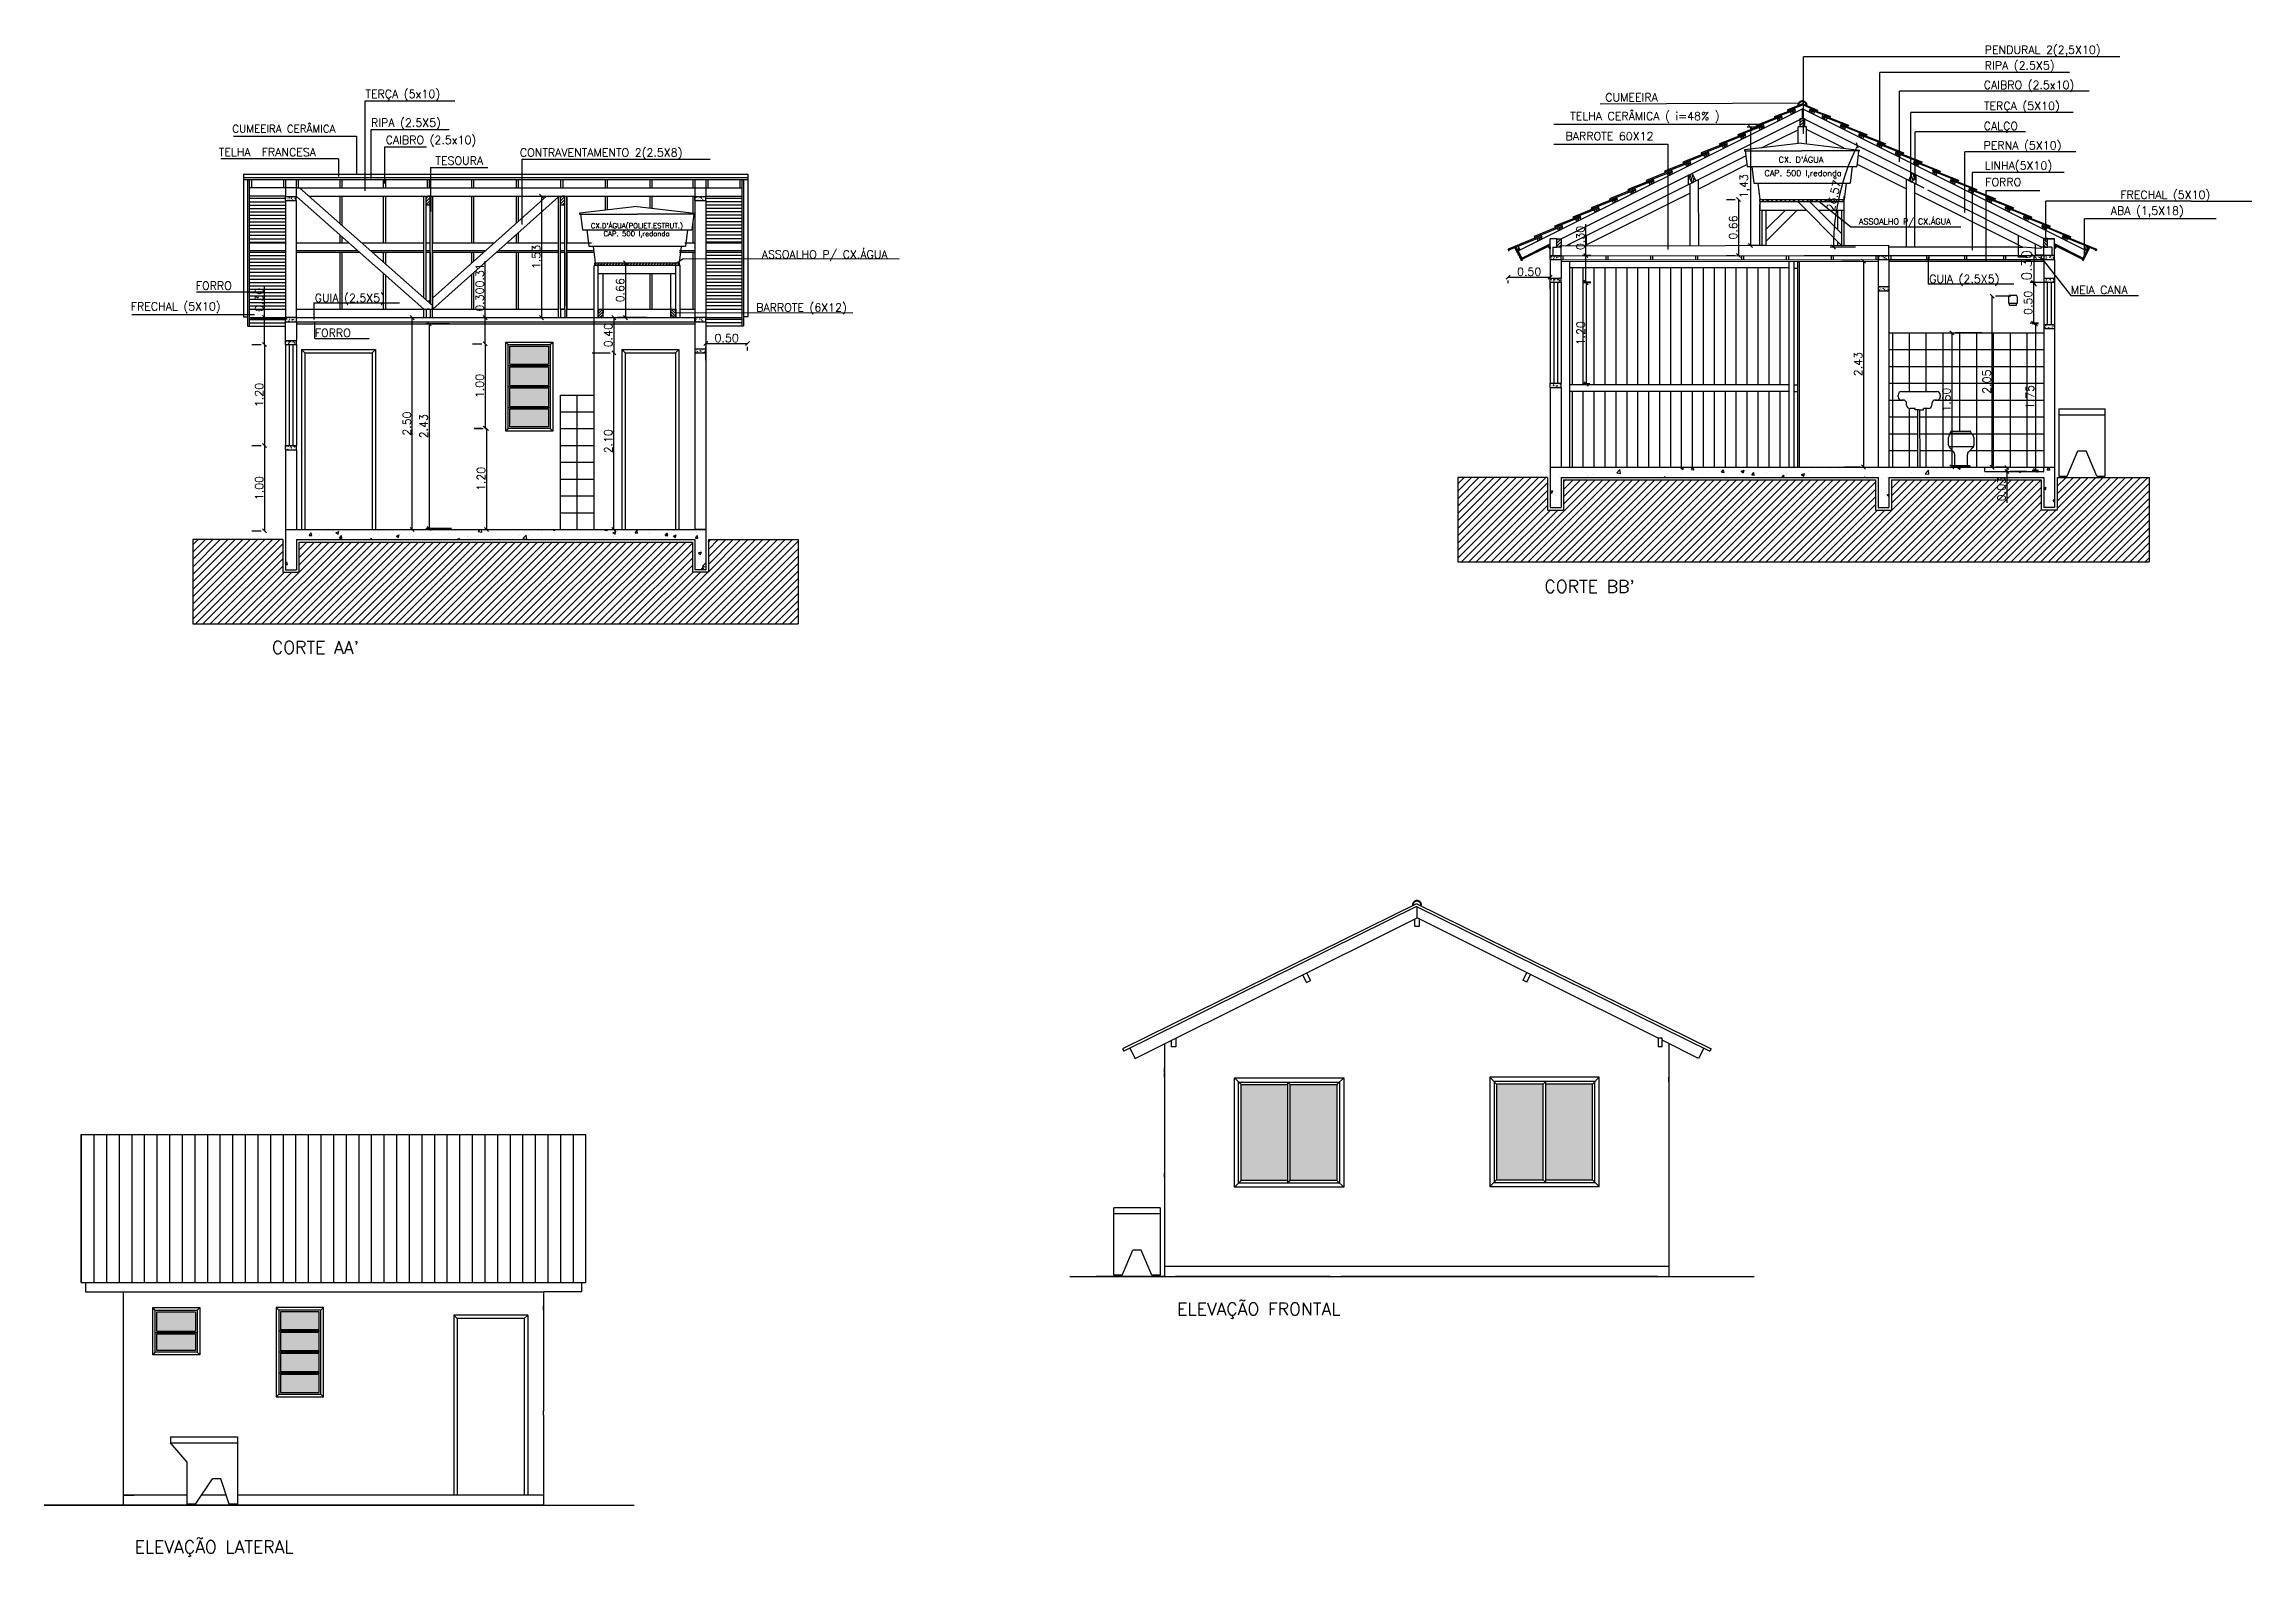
# Model space of a CAD drawing. Extents: x -43 to 70, y -5 to 23.
# Drawn here: x 8.25 to 34.51, y -1.3 to 16.68 of the extents above; entities that cross this region are included whole.
import ezdxf
from ezdxf.enums import TextEntityAlignment as Align

# ---------------------------------------------------------------- set-up
doc = ezdxf.new("R2010")
doc.units = 0
doc.header["$LTSCALE"] = 20
doc.linetypes.add('DASHED2', pattern=[0.375, 0.25, -0.125])
doc.linetypes.add('HIDDEN2', pattern=[0.1875, 0.125, -0.0625])
doc.layers.get('0').update_dxf_attribs({"color": 5, "linetype": 'CONTINUOUS'})
doc.layers.get('DEFPOINTS').update_dxf_attribs({"linetype": 'CONTINUOUS'})
for name, color, linetype in [('AZULEJOS', 30, 'CONTINUOUS'), ('BASE', 1, 'CONTINUOUS'), ('CONCRETO', 5, 'CONTINUOUS'), ('CONTRAPIS', 1, 'CONTINUOUS'), ('CORTE', 244, 'CONTINUOUS'), ('COTAS', 244, 'CONTINUOUS'), ('FACHADAFRONTAL', 1, 'CONTINUOUS'), ('FACHADALATERAL', 1, 'CONTINUOUS'), ('HACHURAS', 30, 'CONTINUOUS'), ('JANELA', 5, 'CONTINUOUS'), ('LINHAGROSSA', 7, 'CONTINUOUS'), ('LOUÇA', 5, 'CONTINUOUS'), ('MADEIRAME', 30, 'CONTINUOUS'), ('MADEIRAMENTO', 244, 'CONTINUOUS'), ('PAREDE', 7, 'CONTINUOUS'), ('PORTA2', 30, 'CONTINUOUS'), ('PORTAS', 1, 'CONTINUOUS'), ('TELHA', 5, 'CONTINUOUS'), ('TEXTO', 1, 'CONTINUOUS'), ('TEXTO2', 30, 'CONTINUOUS'), ('VERGA', 244, 'CONTINUOUS'), ('VISTAL', 30, 'CONTINUOUS'), ('VISTAP', 244, 'CONTINUOUS')]:
    doc.layers.add(name, color=color, linetype=linetype)
doc.styles.add('ROMANC', font='romanc')
doc.dimstyles.new('ISO-25', dxfattribs={"dimscale": 0.8, "dimtxt": 0.12, "dimasz": 0.06, "dimexe": 0.05, "dimexo": 0.5, "dimgap": 0.02, "dimtad": 1, "dimtoh": 1, "dimzin": 1, "dimtxsty": 'ROMANC', "dimblk1": 'OBLIQUE', "dimblk2": 'OBLIQUE', "dimsah": 1, "dimcen": 0.12, "dimclrd": 244, "dimclre": 244, "dimclrt": 244, "dimazin": 3, "dimtfac": 1, "dimtdec": 4, "dimtmove": 0, "dimatfit": 3, "dimtvp": 1, "dimtolj": 1, "dimtzin": 0})

msp = doc.modelspace()

# ---------------------------------------------------------------- texts
at = {"color": 244, "linetype": 'BYBLOCK', "insert": (31.835, 14.055), "char_height": 0.12, "attachment_point": 5, "rotation": 90, "style": 'ROMANC'}
msp.add_mtext('\\A1;{0.30}', dxfattribs=at)
at = {"layer": 'COTAS', "color": 244, "linetype": 'CONTINUOUS', "style": 'ROMANC'}
for s, p in [('LINHA(5X10)', (31.337, 15.193)), ('MEIA CANA', (32.361, 13.714))]:
    msp.add_text(s, height=0.096, dxfattribs=at).set_placement(p)
at = {"layer": 'TEXTO', "color": 244, "linetype": 'CONTINUOUS', "style": 'ROMANC'}
for s, height, p in [('PENDURAL 2(2,5X10)', 0.096, (31.337, 16.57)), ('RIPA (2.5X5)', 0.096, (31.337, 16.384)), ('TERÇA (5x10)', 0.096, (12.076, 16.044)), ('CAIBRO (2.5x10)', 0.096, (31.325, 16.151)), ('RIPA (2.5X5)', 0.096, (12.143, 15.703)), ('TERÇA (5X10)', 0.096, (31.328, 15.902)), ('CALÇO', 0.096, (31.325, 15.663)), ('CUMEEIRA CERÂMICA', 0.09, (10.493, 15.633)), ('CAIBRO (2.5x10)', 0.096, (12.317, 15.497)), ('PERNA (5X10)', 0.096, (31.323, 15.432)), ('TELHA  FRANCESA', 0.096, (10.332, 15.352)), ('CONTRAVENTAMENTO 2(2.5X8)', 0.096, (13.913, 15.347)), ('FORRO', 0.096, (31.343, 14.996)), ('ABA (1,5X18)', 0.096, (32.836, 14.656)), ('FRECHAL (5X10)', 0.096, (32.95, 14.845)), ('GUIA (2.5X5)', 0.096, (30.676, 13.844)), ('FORRO', 0.096, (10.059, 13.764)), ('GUIA (2.5X5)', 0.096, (11.473, 13.618)), ('FRECHAL (5X10)', 0.096, (9.285, 13.518)), ('FORRO', 0.096, (11.474, 13.202))]:
    msp.add_text(s, height=height, dxfattribs=at).set_placement(p)
for s, height, p in [('CUMEEIRA', 0.096, (27.136, 16.052)), ('TELHA CERÂMICA ( i=48% )', 0.096, (27.295, 15.827)), ('BARROTE 60X12', 0.096, (26.874, 15.59)), ('TESOURA', 0.096, (13.193, 15.299)), ("CX. D'ÁGUA ", 0.07, (29.175, 15.322)), ('CAP. 500 l,redonda', 0.07, (29.176, 15.14)), ("CX.D'ÁGUA(POLIET.ESTRUT.)", 0.06, (15.305, 14.525)), ('CAP. 500 l,redonda', 0.06, (15.301, 14.422)), ('ASSOALHO P/ CX.ÁGUA', 0.07, (30.386, 14.575)), ('ASSOALHO P/ CX.ÁGUA', 0.096, (17.539, 14.184)), ('BARROTE (6X12)', 0.096, (17.263, 13.545))]:
    msp.add_text(s, height=height, dxfattribs=at).set_placement(p, align=Align.MIDDLE)
at = {"layer": 'TEXTO', "color": 5, "linetype": 'CONTINUOUS', "style": 'ROMANC'}
for s, p in [("CORTE BB'", (26.1, 10.16)), ("CORTE AA'", (10.964, 9.435))]:
    msp.add_text(s, height=0.15, dxfattribs=at).set_placement(p)
at = {"layer": 'TEXTO', "color": 5, "linetype": 'HIDDEN2', "style": 'ROMANC'}
for s, p in [('ELEVAÇÃO FRONTAL', (22.702, 1.568)), ('ELEVAÇÃO LATERAL', (10.276, -1.262))]:
    msp.add_text(s, height=0.15, dxfattribs=at).set_placement(p, align=Align.CENTER)

# ---------------------------------------------------------------- blocks, each defined once
blk = doc.blocks.new('*X2')
at = {"color": 0}
for p, q in [((24.031, 9.042), (24.035, 9.043)), ((24.031, 9.042), (24.034, 9.04)), ((24.033, 9.043), (24.036, 9.046)), ((24.033, 9.043), (24.037, 9.042)), ((24.033, 9.025), (24.033, 9.025)), ((24.034, 9.04), (24.035, 9.043)), ((24.035, 9.036), (24.035, 9.036)), ((24.037, 9.042), (24.036, 9.046)), ((24.036, 9.046), (24.036, 9.046)), ((24.038, 9.041), (24.043, 9.046)), ((24.038, 9.041), (24.044, 9.041)), ((24.042, 9.015), (24.042, 9.015)), ((24.044, 9.04), (24.043, 9.046)), ((24.044, 9.022), (24.044, 9.022)), ((24.045, 9.052), (24.045, 9.052)), ((24.048, 9.018), (24.048, 9.018)), ((24.049, 9.038), (24.049, 9.038)), ((24.056, 9.052), (24.056, 9.052)), ((24.057, 9.039), (24.057, 9.039)), ((24.066, 9.017), (24.071, 9.019)), ((24.066, 9.017), (24.069, 9.015)), ((24.068, 9.044), (24.068, 9.044)), ((24.068, 9.031), (24.068, 9.031)), ((24.069, 9.015), (24.071, 9.019)), ((24.076, 9.039), (24.079, 9.042)), ((24.076, 9.039), (24.08, 9.038)), ((24.076, 9.021), (24.076, 9.021)), ((24.08, 9.038), (24.079, 9.042)), ((24.079, 9.022), (24.079, 9.022)), ((24.079, 9.02), (24.079, 9.02)), ((24.08, 9.042), (24.08, 9.042)), ((24.088, 9.051), (24.088, 9.051)), ((24.094, 9.022), (24.094, 9.022)), ((24.095, 9.044), (24.095, 9.044)), ((24.1, 9.043), (24.1, 9.043)), ((24.102, 9.031), (24.107, 9.036)), ((24.102, 9.031), (24.108, 9.031)), ((24.103, 9.037), (24.103, 9.037)), ((24.108, 9.031), (24.107, 9.036)), ((24.108, 9.019), (24.108, 9.019)), ((24.11, 9.046), (24.11, 9.046)), ((24.11, 9.027), (24.11, 9.027)), ((24.111, 9.047), (24.111, 9.047)), ((24.117, 9.037), (24.121, 9.038)), ((24.117, 9.037), (24.12, 9.035)), ((24.117, 9.025), (24.117, 9.025)), ((24.119, 9.035), (24.122, 9.038)), ((24.119, 9.035), (24.123, 9.035)), ((24.12, 9.05), (24.12, 9.05)), ((24.12, 9.035), (24.121, 9.038)), ((24.123, 9.035), (24.122, 9.038)), ((24.133, 9.049), (24.133, 9.049)), ((24.133, 9.042), (24.133, 9.042)), ((24.136, 9.007), (24.136, 9.007)), ((24.138, 9.043), (24.138, 9.043)), ((24.14, 9.018), (24.14, 9.018)), ((24.14, 9.01), (24.14, 9.01)), ((24.141, 9.05), (24.141, 9.05)), ((24.141, 9.03), (24.141, 9.03)), ((24.152, 9.048), (24.152, 9.048)), ((24.153, 9.013), (24.157, 9.014)), ((24.153, 9.013), (24.156, 9.011)), ((24.154, 9.008), (24.154, 9.008)), ((24.155, 9.03), (24.155, 9.03)), ((24.156, 9.011), (24.157, 9.014)), ((24.029, 8.776), (24.033, 8.777)), ((24.029, 8.776), (24.032, 8.774)), ((24.03, 8.761), (24.03, 8.761)), ((24.032, 8.774), (24.033, 8.777)), ((24.034, 8.743), (24.034, 8.743)), ((24.038, 8.738), (24.038, 8.738)), ((24.039, 8.758), (24.039, 8.758)), ((24.04, 8.776), (24.043, 8.779)), ((24.04, 8.778), (24.04, 8.778)), ((24.04, 8.776), (24.044, 8.775)), ((24.041, 8.756), (24.041, 8.756)), ((24.044, 8.775), (24.043, 8.779)), ((24.045, 8.773), (24.045, 8.773)), ((24.045, 8.748), (24.045, 8.748)), ((24.056, 8.758), (24.056, 8.758)), ((24.057, 8.78), (24.057, 8.78)), ((24.063, 8.737), (24.063, 8.737)), ((24.065, 8.767), (24.065, 8.767)), ((24.065, 8.752), (24.069, 8.753)), ((24.065, 8.752), (24.068, 8.75)), ((24.066, 8.741), (24.066, 8.741)), ((24.068, 8.75), (24.069, 8.753)), ((24.069, 8.743), (24.069, 8.743)), ((24.07, 8.768), (24.075, 8.773)), ((24.07, 8.768), (24.076, 8.767)), ((24.07, 8.763), (24.07, 8.763)), ((24.071, 8.783), (24.071, 8.783)), ((24.072, 8.782), (24.072, 8.782)), ((24.076, 8.767), (24.075, 8.773)), ((24.077, 8.772), (24.077, 8.772)), ((24.079, 8.761), (24.079, 8.761)), ((24.08, 8.754), (24.08, 8.754)), ((24.083, 8.772), (24.086, 8.775)), ((24.083, 8.772), (24.087, 8.771)), ((24.087, 8.771), (24.086, 8.775)), ((24.095, 8.785), (24.095, 8.785)), ((24.098, 8.74), (24.098, 8.74)), ((24.1, 8.773), (24.1, 8.773)), ((24.1, 8.747), (24.1, 8.747)), ((24.101, 8.767), (24.101, 8.767)), ((24.101, 8.742), (24.101, 8.742)), ((24.102, 8.787), (24.102, 8.787)), ((24.11, 8.77), (24.11, 8.77)), ((24.115, 8.771), (24.12, 8.773)), ((24.115, 8.771), (24.118, 8.769)), ((24.115, 8.76), (24.115, 8.76)), ((24.116, 8.744), (24.116, 8.744)), ((24.117, 8.766), (24.117, 8.766)), ((24.118, 8.769), (24.12, 8.773)), ((24.126, 8.768), (24.129, 8.771)), ((24.126, 8.768), (24.13, 8.768)), ((24.13, 8.768), (24.129, 8.771)), ((24.13, 8.751), (24.13, 8.751)), ((24.13, 8.738), (24.13, 8.738)), ((24.131, 8.771), (24.131, 8.771)), ((24.132, 8.768), (24.132, 8.768)), ((24.134, 8.758), (24.139, 8.763)), ((24.134, 8.758), (24.14, 8.757)), ((24.135, 8.779), (24.135, 8.779)), ((24.138, 8.739), (24.138, 8.739)), ((24.14, 8.757), (24.139, 8.763)), ((24.139, 8.747), (24.139, 8.747)), ((24.142, 8.769), (24.142, 8.769)), ((24.15, 8.766), (24.15, 8.766)), ((24.151, 8.747), (24.155, 8.748)), ((24.151, 8.747), (24.154, 8.745)), ((24.154, 8.745), (24.155, 8.748)), ((24.155, 8.771), (24.155, 8.771))]:
    blk.add_line(p, q, dxfattribs=at)
blk = doc.blocks.new('*X3')
at = {"color": 0}
for p, q in [((27.928, 9.035), (27.928, 9.035)), ((27.93, 9.052), (27.93, 9.052)), ((27.933, 9.024), (27.938, 9.025)), ((27.933, 9.024), (27.936, 9.022)), ((27.934, 9.012), (27.937, 9.016)), ((27.934, 9.012), (27.938, 9.012)), ((27.935, 9.011), (27.935, 9.011)), ((27.936, 9.031), (27.936, 9.031)), ((27.936, 9.022), (27.938, 9.025)), ((27.936, 9.01), (27.936, 9.01)), ((27.937, 9.051), (27.937, 9.051)), ((27.937, 9.041), (27.942, 9.046)), ((27.937, 9.041), (27.942, 9.04)), ((27.938, 9.012), (27.937, 9.016)), ((27.942, 9.04), (27.942, 9.046)), ((27.947, 9.012), (27.947, 9.012)), ((27.948, 9.054), (27.948, 9.054)), ((27.951, 9.014), (27.951, 9.014)), ((27.951, 9.012), (27.951, 9.012)), ((27.952, 9.033), (27.952, 9.033)), ((27.958, 9.043), (27.958, 9.043)), ((27.963, 9.041), (27.963, 9.041)), ((27.966, 9.015), (27.966, 9.015)), ((27.967, 9.035), (27.967, 9.035)), ((27.967, 9.035), (27.967, 9.035)), ((27.968, 9.055), (27.968, 9.055)), ((27.969, 9.053), (27.972, 9.057)), ((27.969, 9.053), (27.972, 9.053)), ((27.972, 9.053), (27.972, 9.057)), ((27.974, 9.015), (27.974, 9.015)), ((27.977, 9.008), (27.98, 9.012)), ((27.977, 9.008), (27.981, 9.008)), ((27.979, 9.011), (27.979, 9.011)), ((27.981, 9.008), (27.98, 9.012)), ((27.984, 9.043), (27.988, 9.045)), ((27.984, 9.043), (27.987, 9.041)), ((27.986, 9.02), (27.986, 9.02)), ((27.987, 9.041), (27.988, 9.045)), ((27.99, 9.042), (27.99, 9.042)), ((27.99, 9.038), (27.99, 9.038)), ((27.996, 9.019), (27.996, 9.019)), ((27.997, 9.039), (27.997, 9.039)), ((27.998, 9.047), (27.998, 9.047)), ((28.001, 9.031), (28.006, 9.036)), ((28.001, 9.031), (28.006, 9.03)), ((28.006, 9.03), (28.006, 9.036)), ((28.011, 9.01), (28.011, 9.01)), ((28.012, 9.05), (28.015, 9.053)), ((28.012, 9.05), (28.015, 9.049)), ((28.012, 9.02), (28.012, 9.02)), ((28.015, 9.049), (28.015, 9.053)), ((28.02, 9.019), (28.024, 9.02)), ((28.02, 9.019), (28.023, 9.017)), ((28.021, 9.026), (28.021, 9.026)), ((28.022, 9.04), (28.022, 9.04)), ((28.022, 9.007), (28.023, 9.008)), ((28.023, 9.017), (28.024, 9.02)), ((28.023, 9.007), (28.023, 9.008)), ((28.027, 9.022), (28.027, 9.022)), ((28.028, 9.043), (28.028, 9.043)), ((28.028, 9.043), (28.028, 9.043)), ((28.028, 9.023), (28.028, 9.023)), ((28.033, 9.053), (28.033, 9.053)), ((28.043, 9.045), (28.043, 9.045)), ((28.043, 9.008), (28.043, 9.008)), ((28.05, 9.025), (28.05, 9.025)), ((28.054, 9.039), (28.054, 9.039)), ((28.055, 9.046), (28.057, 9.049)), ((28.055, 9.046), (28.057, 9.046)), ((28.056, 9.032), (28.056, 9.032)), ((27.942, 8.687), (27.942, 8.687)), ((27.945, 8.671), (27.945, 8.671)), ((27.948, 8.674), (27.948, 8.674)), ((27.948, 8.666), (27.948, 8.666)), ((27.954, 8.675), (27.954, 8.675)), ((27.977, 8.669), (27.977, 8.669)), ((27.983, 8.68), (27.983, 8.68)), ((27.984, 8.679), (27.984, 8.679)), ((27.986, 8.671), (27.986, 8.671)), ((27.989, 8.666), (27.993, 8.668)), ((27.989, 8.666), (27.992, 8.664)), ((27.992, 8.664), (27.993, 8.668)), ((27.997, 8.667), (27.997, 8.667)), ((28.001, 8.673), (28.001, 8.673)), ((28.009, 8.668), (28.009, 8.668)), ((28.015, 8.684), (28.015, 8.684)), ((28.018, 8.686), (28.018, 8.686)), ((28.024, 8.676), (28.024, 8.676)), ((28.032, 8.673), (28.032, 8.673)), ((28.039, 8.685), (28.044, 8.687)), ((28.039, 8.685), (28.042, 8.683)), ((28.041, 8.667), (28.041, 8.667)), ((28.042, 8.683), (28.044, 8.687)), ((28.045, 8.668), (28.045, 8.668)), ((27.933, 8.642), (27.933, 8.642)), ((27.933, 8.64), (27.933, 8.64)), ((27.939, 8.647), (27.943, 8.648)), ((27.939, 8.647), (27.942, 8.645)), ((27.942, 8.645), (27.943, 8.648)), ((27.953, 8.655), (27.953, 8.655)), ((27.958, 8.655), (27.96, 8.658)), ((27.958, 8.655), (27.961, 8.655)), ((27.961, 8.654), (27.96, 8.658)), ((27.962, 8.661), (27.962, 8.661)), ((27.965, 8.639), (27.965, 8.639)), ((27.971, 8.647), (27.971, 8.647)), ((27.983, 8.659), (27.983, 8.659)), ((27.983, 8.639), (27.983, 8.639)), ((27.985, 8.64), (27.985, 8.64)), ((27.986, 8.649), (27.986, 8.649)), ((27.997, 8.637), (27.997, 8.637)), ((28.001, 8.651), (28.004, 8.655)), ((28.001, 8.651), (28.004, 8.651)), ((28.004, 8.651), (28.004, 8.654)), ((28.008, 8.652), (28.008, 8.652)), ((28.014, 8.644), (28.014, 8.644)), ((28.015, 8.664), (28.015, 8.664)), ((28.02, 8.646), (28.02, 8.646)), ((28.025, 8.642), (28.029, 8.643)), ((28.025, 8.642), (28.028, 8.64)), ((28.028, 8.64), (28.029, 8.643)), ((28.044, 8.647), (28.047, 8.651)), ((28.044, 8.647), (28.047, 8.647)), ((28.045, 8.648), (28.045, 8.648)), ((28.046, 8.657), (28.046, 8.657)), ((28.047, 8.647), (28.047, 8.651)), ((28.055, 8.652), (28.055, 8.652))]:
    blk.add_line(p, q, dxfattribs=at)
blk = doc.blocks.new('*X4')
at = {"color": 0}
for p, q in [((17.597, 10.287), (17.601, 10.288)), ((17.597, 10.287), (17.6, 10.285)), ((17.598, 10.315), (17.598, 10.315)), ((17.6, 10.289), (17.6, 10.289)), ((17.6, 10.285), (17.601, 10.288)), ((17.6, 10.275), (17.6, 10.275)), ((17.603, 10.308), (17.608, 10.313)), ((17.603, 10.308), (17.608, 10.307)), ((17.607, 10.307), (17.607, 10.307)), ((17.607, 10.287), (17.607, 10.287)), ((17.608, 10.307), (17.608, 10.313)), ((17.609, 10.284), (17.609, 10.284)), ((17.613, 10.302), (17.613, 10.302)), ((17.617, 10.314), (17.619, 10.318)), ((17.617, 10.314), (17.62, 10.314)), ((17.62, 10.314), (17.62, 10.318)), ((17.624, 10.311), (17.624, 10.311)), ((17.624, 10.286), (17.624, 10.286)), ((17.625, 10.307), (17.625, 10.307)), ((17.625, 10.269), (17.628, 10.273)), ((17.625, 10.269), (17.629, 10.269)), ((17.629, 10.269), (17.628, 10.273)), ((17.632, 10.287), (17.632, 10.287)), ((17.635, 10.281), (17.635, 10.281)), ((17.637, 10.292), (17.637, 10.292)), ((17.637, 10.272), (17.637, 10.272)), ((17.638, 10.312), (17.638, 10.312)), ((17.64, 10.309), (17.64, 10.309)), ((17.647, 10.306), (17.651, 10.308)), ((17.647, 10.306), (17.65, 10.304)), ((17.647, 10.289), (17.647, 10.289)), ((17.648, 10.308), (17.648, 10.308)), ((17.65, 10.304), (17.651, 10.308)), ((17.656, 10.31), (17.656, 10.31)), ((17.66, 10.311), (17.663, 10.314)), ((17.66, 10.311), (17.663, 10.31)), ((17.662, 10.312), (17.662, 10.312)), ((17.663, 10.31), (17.663, 10.314)), ((17.664, 10.286), (17.664, 10.286)), ((17.667, 10.298), (17.672, 10.303)), ((17.667, 10.298), (17.672, 10.297)), ((17.667, 10.275), (17.667, 10.275)), ((17.668, 10.295), (17.668, 10.295)), ((17.669, 10.315), (17.669, 10.315)), ((17.669, 10.27), (17.669, 10.27)), ((17.67, 10.287), (17.67, 10.287)), ((17.67, 10.268), (17.671, 10.269)), ((17.671, 10.268), (17.671, 10.269)), ((17.672, 10.297), (17.672, 10.303)), ((17.676, 10.316), (17.676, 10.316)), ((17.683, 10.314), (17.683, 10.314)), ((17.683, 10.282), (17.687, 10.283)), ((17.683, 10.282), (17.686, 10.28)), ((17.684, 10.294), (17.684, 10.294)), ((17.684, 10.272), (17.684, 10.272)), ((17.686, 10.28), (17.687, 10.283)), ((17.688, 10.308), (17.688, 10.308)), ((17.696, 10.285), (17.696, 10.285)), ((17.698, 10.28), (17.698, 10.28)), ((17.699, 10.3), (17.699, 10.3)), ((17.699, 10.296), (17.699, 10.296)), ((17.7, 10.317), (17.7, 10.317)), ((17.703, 10.307), (17.706, 10.31)), ((17.703, 10.307), (17.706, 10.307)), ((17.705, 10.293), (17.705, 10.293)), ((17.706, 10.307), (17.706, 10.31)), ((17.706, 10.275), (17.706, 10.275)), ((17.708, 10.315), (17.708, 10.315)), ((17.72, 10.307), (17.72, 10.307)), ((17.722, 10.299), (17.722, 10.299))]:
    blk.add_line(p, q, dxfattribs=at)
blk = doc.blocks.new('*X7')
at = {"color": 0, "linetype": 'CONTINUOUS'}
for p, q in [((11.125, 11.898), (11.125, 11.898)), ((11.126, 11.891), (11.126, 11.891)), ((11.131, 11.863), (11.131, 11.863)), ((11.133, 11.899), (11.133, 11.899)), ((11.138, 11.89), (11.138, 11.89)), ((11.142, 11.902), (11.145, 11.906)), ((11.142, 11.902), (11.146, 11.902)), ((11.143, 11.865), (11.147, 11.867)), ((11.143, 11.865), (11.146, 11.863)), ((11.146, 11.902), (11.145, 11.906)), ((11.145, 11.867), (11.145, 11.867)), ((11.146, 11.892), (11.146, 11.892)), ((11.146, 11.872), (11.146, 11.872)), ((11.146, 11.863), (11.147, 11.867)), ((11.147, 11.912), (11.147, 11.912)), ((11.148, 11.872), (11.148, 11.872)), ((11.157, 11.897), (11.157, 11.897)), ((11.158, 11.909), (11.162, 11.91)), ((11.158, 11.909), (11.161, 11.907)), ((11.161, 11.907), (11.162, 11.91)), ((11.163, 11.874), (11.163, 11.874)), ((11.164, 11.896), (11.164, 11.896)), ((11.166, 11.869), (11.166, 11.869)), ((11.168, 11.905), (11.168, 11.905)), ((11.17, 11.889), (11.17, 11.889)), ((11.176, 11.876), (11.176, 11.876)), ((11.177, 11.896), (11.177, 11.896)), ((11.177, 11.865), (11.177, 11.865)), ((11.179, 11.898), (11.179, 11.898)), ((11.185, 11.898), (11.188, 11.902)), ((11.185, 11.898), (11.189, 11.898)), ((11.186, 11.877), (11.186, 11.877)), ((11.189, 11.898), (11.188, 11.902)), ((11.189, 11.896), (11.189, 11.896)), ((11.192, 11.907), (11.197, 11.911)), ((11.192, 11.907), (11.197, 11.906)), ((11.194, 11.885), (11.198, 11.886)), ((11.194, 11.885), (11.197, 11.882)), ((11.197, 11.906), (11.197, 11.911)), ((11.197, 11.882), (11.198, 11.886)), ((11.201, 11.901), (11.201, 11.901)), ((11.201, 11.875), (11.201, 11.875)), ((11.202, 11.888), (11.202, 11.888)), ((11.203, 11.911), (11.203, 11.911)), ((11.207, 11.9), (11.207, 11.9)), ((11.207, 11.88), (11.207, 11.88)), ((11.209, 11.864), (11.209, 11.864)), ((11.221, 11.894), (11.221, 11.894)), ((11.224, 11.882), (11.224, 11.882)), ((11.228, 11.895), (11.231, 11.898)), ((11.228, 11.895), (11.232, 11.894)), ((11.232, 11.894), (11.231, 11.898)), ((11.234, 11.886), (11.234, 11.886)), ((11.236, 11.881), (11.236, 11.881)), ((11.237, 11.865), (11.237, 11.865)), ((11.238, 11.885), (11.238, 11.885)), ((11.239, 11.906), (11.239, 11.906)), ((11.239, 11.905), (11.239, 11.905)), ((11.239, 11.884), (11.239, 11.884)), ((11.241, 11.863), (11.241, 11.863)), ((11.244, 11.904), (11.248, 11.905)), ((11.244, 11.904), (11.247, 11.902)), ((11.246, 11.864), (11.246, 11.864)), ((11.247, 11.902), (11.248, 11.905)), ((11.25, 11.868), (11.25, 11.868)), ((11.253, 11.893), (11.253, 11.893)), ((11.254, 11.908), (11.254, 11.908))]:
    blk.add_line(p, q, dxfattribs=at)
blk = doc.blocks.new('*X8')
at = {"color": 0, "linetype": 'CONTINUOUS'}
for p, q in [((11.125, 14.815), (11.127, 14.815)), ((11.125, 14.812), (11.127, 14.815)), ((11.125, 14.812), (11.125, 14.812)), ((11.126, 14.851), (11.126, 14.851)), ((11.127, 14.812), (11.127, 14.812)), ((11.13, 14.811), (11.13, 14.811)), ((11.131, 14.831), (11.131, 14.831)), ((11.132, 14.851), (11.132, 14.851)), ((11.132, 14.828), (11.132, 14.828)), ((11.133, 14.849), (11.133, 14.849)), ((11.138, 14.826), (11.138, 14.826)), ((11.139, 14.807), (11.139, 14.807)), ((11.146, 14.819), (11.146, 14.819)), ((11.152, 14.832), (11.155, 14.835)), ((11.152, 14.832), (11.156, 14.832)), ((11.152, 14.813), (11.152, 14.813)), ((11.156, 14.832), (11.155, 14.835)), ((11.155, 14.831), (11.155, 14.831)), ((11.158, 14.85), (11.158, 14.85)), ((11.159, 14.811), (11.159, 14.811)), ((11.161, 14.816), (11.161, 14.816)), ((11.162, 14.836), (11.162, 14.836)), ((11.173, 14.833), (11.177, 14.835)), ((11.173, 14.833), (11.176, 14.831)), ((11.173, 14.832), (11.173, 14.832)), ((11.174, 14.801), (11.175, 14.802)), ((11.175, 14.801), (11.175, 14.802)), ((11.176, 14.831), (11.177, 14.835)), ((11.177, 14.812), (11.177, 14.812)), ((11.178, 14.818), (11.178, 14.818)), ((11.187, 14.819), (11.187, 14.819)), ((11.19, 14.848), (11.19, 14.848)), ((11.191, 14.81), (11.191, 14.81)), ((11.192, 14.836), (11.192, 14.836)), ((11.192, 14.82), (11.192, 14.82)), ((11.192, 14.814), (11.192, 14.814)), ((11.193, 14.84), (11.193, 14.84)), ((11.195, 14.828), (11.198, 14.832)), ((11.195, 14.828), (11.199, 14.828)), ((11.199, 14.828), (11.198, 14.832)), ((11.208, 14.838), (11.208, 14.838)), ((11.208, 14.838), (11.208, 14.838)), ((11.209, 14.809), (11.213, 14.811)), ((11.209, 14.809), (11.212, 14.807)), ((11.21, 14.816), (11.21, 14.816)), ((11.212, 14.807), (11.213, 14.811)), ((11.214, 14.817), (11.214, 14.817)), ((11.222, 14.847), (11.222, 14.847)), ((11.222, 14.825), (11.222, 14.825)), ((11.222, 14.824), (11.222, 14.824)), ((11.222, 14.804), (11.222, 14.804)), ((11.223, 14.844), (11.223, 14.844)), ((11.223, 14.808), (11.223, 14.808)), ((11.225, 14.851), (11.226, 14.85)), ((11.226, 14.85), (11.226, 14.851)), ((11.23, 14.841), (11.23, 14.841)), ((11.238, 14.824), (11.241, 14.828)), ((11.238, 14.824), (11.242, 14.824)), ((11.242, 14.824), (11.241, 14.828)), ((11.242, 14.815), (11.242, 14.815)), ((11.243, 14.844), (11.243, 14.844)), ((11.245, 14.804), (11.245, 14.804)), ((11.252, 14.822), (11.252, 14.822)), ((11.253, 14.808), (11.253, 14.808)), ((11.254, 14.848), (11.254, 14.848)), ((11.254, 14.846), (11.254, 14.846)), ((11.254, 14.828), (11.254, 14.828))]:
    blk.add_line(p, q, dxfattribs=at)
blk = doc.blocks.new('*X20')
at = {"color": 0, "linetype": 'CONTINUOUS'}
for p, q in [((12.797, 14.848), (12.824, 14.875)), ((12.797, 14.812), (12.847, 14.862)), ((12.797, 14.777), (12.847, 14.827)), ((12.83, 14.775), (12.847, 14.792))]:
    blk.add_line(p, q, dxfattribs=at)
blk = doc.blocks.new('*X21')
at = {"color": 0, "linetype": 'CONTINUOUS'}
for p, q in [((14.803, 14.06), (14.826, 14.083)), ((14.836, 14.058), (14.861, 14.083)), ((14.871, 14.058), (14.896, 14.083)), ((14.907, 14.058), (14.932, 14.083)), ((14.942, 14.058), (14.967, 14.083)), ((14.977, 14.058), (15.002, 14.083)), ((15.013, 14.058), (15.038, 14.083)), ((15.048, 14.058), (15.073, 14.083)), ((15.083, 14.058), (15.108, 14.083)), ((15.119, 14.058), (15.144, 14.083)), ((15.154, 14.058), (15.179, 14.083)), ((15.189, 14.058), (15.214, 14.083)), ((15.225, 14.058), (15.25, 14.083)), ((15.26, 14.058), (15.285, 14.083)), ((15.295, 14.058), (15.32, 14.083)), ((15.331, 14.058), (15.356, 14.083)), ((15.366, 14.058), (15.391, 14.083)), ((15.402, 14.058), (15.427, 14.083)), ((15.437, 14.058), (15.462, 14.083)), ((15.472, 14.058), (15.497, 14.083)), ((15.508, 14.058), (15.533, 14.083)), ((15.543, 14.058), (15.568, 14.083)), ((15.578, 14.058), (15.603, 14.083)), ((15.614, 14.058), (15.639, 14.083)), ((15.649, 14.058), (15.674, 14.083)), ((15.684, 14.058), (15.709, 14.083)), ((15.72, 14.058), (15.745, 14.083)), ((15.755, 14.058), (15.78, 14.083)), ((15.79, 14.058), (15.812, 14.08))]:
    blk.add_line(p, q, dxfattribs=at)
blk = doc.blocks.new('*X18')
at = {"color": 0, "linetype": 'CONTINUOUS'}
for p, q in [((14.845, 13.476), (14.901, 13.532)), ((14.845, 13.508), (14.869, 13.532)), ((14.845, 13.444), (14.905, 13.504)), ((14.864, 13.432), (14.905, 13.473)), ((14.896, 13.432), (14.905, 13.441))]:
    blk.add_line(p, q, dxfattribs=at)
blk = doc.blocks.new('*X22')
at = {"color": 0, "linetype": 'CONTINUOUS'}
for p, q in [((14.845, 13.476), (14.901, 13.532)), ((14.845, 13.508), (14.869, 13.532)), ((14.845, 13.444), (14.905, 13.504)), ((14.864, 13.432), (14.905, 13.473)), ((14.896, 13.432), (14.905, 13.441))]:
    blk.add_line(p, q, dxfattribs=at)
blk = doc.blocks.new('*X23')
at = {"color": 0, "linetype": 'CONTINUOUS'}
for p, q in [((14.398, 14.858), (14.415, 14.875)), ((14.398, 14.823), (14.448, 14.873)), ((14.398, 14.787), (14.448, 14.837)), ((14.421, 14.775), (14.448, 14.802))]:
    blk.add_line(p, q, dxfattribs=at)
blk = doc.blocks.new('_OBLIQUE')
at = {"color": 0, "linetype": 'BYBLOCK'}
blk.add_line((-0.5, -0.5), (0.5, 0.5), dxfattribs=at)
blk = doc.blocks.new('*D24')
at = {"color": 244, "linetype": 'BYBLOCK'}
for p, q in [((13.965, 14.875), (14.132, 14.875)), ((14.172, 14.875), (14.172, 13.432)), ((13.957, 13.432), (14.132, 13.432))]:
    blk.add_line(p, q, dxfattribs=at)
at = {"layer": 'DEFPOINTS', "color": 0, "linetype": 'BYBLOCK'}
for p in [(14.365, 14.875), (14.172, 13.432), (14.357, 13.432)]:
    blk.add_point(p, dxfattribs=at)
at = {"color": 244, "linetype": 'BYBLOCK', "xscale": 0.048, "yscale": 0.048, "zscale": 0.048}
for p, rotation in [((14.172, 14.875), 90), ((14.172, 13.432), 270)]:
    blk.add_blockref('_OBLIQUE', p, dxfattribs=dict(at, rotation=rotation))
at = {"color": 244, "linetype": 'BYBLOCK', "insert": (14.108, 14.153), "char_height": 0.096, "attachment_point": 5, "rotation": 90, "style": 'ROMANC'}
blk.add_mtext('\\A1;{1.53}', dxfattribs=at)
blk = doc.blocks.new('*D26')
at = {"color": 244, "linetype": 'BYBLOCK'}
for p, q in [((15.031, 14.083), (15.13, 14.083)), ((15.17, 14.083), (15.17, 13.432)), ((15.031, 13.432), (15.13, 13.432))]:
    blk.add_line(p, q, dxfattribs=at)
at = {"layer": 'DEFPOINTS', "color": 0, "linetype": 'BYBLOCK'}
for p in [(15.431, 14.083), (15.17, 13.432), (15.431, 13.432)]:
    blk.add_point(p, dxfattribs=at)
at = {"color": 244, "linetype": 'BYBLOCK', "xscale": 0.048, "yscale": 0.048, "zscale": 0.048}
for p, rotation in [((15.17, 14.083), 90), ((15.17, 13.432), 270)]:
    blk.add_blockref('_OBLIQUE', p, dxfattribs=dict(at, rotation=rotation))
at = {"color": 244, "linetype": 'BYBLOCK', "insert": (15.106, 13.758), "char_height": 0.096, "attachment_point": 5, "rotation": 90, "style": 'ROMANC'}
blk.add_mtext('\\A1;{0.66}', dxfattribs=at)
blk = doc.blocks.new('*D27')
at = {"color": 244, "linetype": 'BYBLOCK'}
for p, q in [((10.729, 11.912), (10.837, 11.912)), ((10.877, 11.912), (10.877, 10.898)), ((10.725, 10.898), (10.837, 10.898))]:
    blk.add_line(p, q, dxfattribs=at)
at = {"layer": 'DEFPOINTS', "color": 0, "linetype": 'BYBLOCK'}
for p in [(11.129, 11.912), (10.877, 10.898), (11.125, 10.898)]:
    blk.add_point(p, dxfattribs=at)
at = {"color": 244, "linetype": 'BYBLOCK', "xscale": 0.048, "yscale": 0.048, "zscale": 0.048}
for p, rotation in [((10.877, 11.912), 90), ((10.877, 10.898), 270)]:
    blk.add_blockref('_OBLIQUE', p, dxfattribs=dict(at, rotation=rotation))
at = {"color": 244, "linetype": 'BYBLOCK', "insert": (10.813, 11.405), "char_height": 0.096, "attachment_point": 5, "rotation": 90, "style": 'ROMANC'}
blk.add_mtext('\\A1;{1.00}', dxfattribs=at)
blk = doc.blocks.new('*D28')
at = {"color": 244, "linetype": 'BYBLOCK'}
for p, q in [((10.725, 13.112), (10.837, 13.112)), ((10.877, 13.112), (10.877, 11.912)), ((10.725, 11.912), (10.837, 11.912))]:
    blk.add_line(p, q, dxfattribs=at)
at = {"layer": 'DEFPOINTS', "color": 0, "linetype": 'BYBLOCK'}
for p in [(11.125, 13.112), (10.877, 11.912), (11.125, 11.912)]:
    blk.add_point(p, dxfattribs=at)
at = {"color": 244, "linetype": 'BYBLOCK', "xscale": 0.048, "yscale": 0.048, "zscale": 0.048}
for p, rotation in [((10.877, 13.112), 90), ((10.877, 11.912), 270)]:
    blk.add_blockref('_OBLIQUE', p, dxfattribs=dict(at, rotation=rotation))
at = {"color": 244, "linetype": 'BYBLOCK', "insert": (10.813, 12.512), "char_height": 0.096, "attachment_point": 5, "rotation": 90, "style": 'ROMANC'}
blk.add_mtext('\\A1;1.20', dxfattribs=at)
blk = doc.blocks.new('*D29')
at = {"color": 244, "linetype": 'BYBLOCK'}
for p, q in [((10.877, 13.432), (10.877, 13.805)), ((10.728, 13.432), (10.837, 13.432)), ((10.877, 13.112), (10.877, 13.432)), ((10.726, 13.112), (10.837, 13.112))]:
    blk.add_line(p, q, dxfattribs=at)
at = {"layer": 'DEFPOINTS', "color": 0, "linetype": 'BYBLOCK'}
for p in [(10.877, 13.432), (11.128, 13.432), (11.126, 13.112)]:
    blk.add_point(p, dxfattribs=at)
at = {"color": 244, "linetype": 'BYBLOCK', "xscale": 0.048, "yscale": 0.048, "zscale": 0.048}
for p, rotation in [((10.877, 13.432), 90), ((10.877, 13.112), 270)]:
    blk.add_blockref('_OBLIQUE', p, dxfattribs=dict(at, rotation=rotation))
at = {"color": 244, "linetype": 'BYBLOCK', "insert": (10.813, 13.643), "char_height": 0.096, "attachment_point": 5, "rotation": 90, "style": 'ROMANC'}
blk.add_mtext('\\A1;{0.30}', dxfattribs=at)
blk = doc.blocks.new('*D31')
at = {"color": 244, "linetype": 'BYBLOCK'}
for p, q in [((13.5, 13.432), (13.5, 14.102)), ((13.367, 13.432), (13.46, 13.432)), ((13.5, 13.12), (13.5, 13.432)), ((13.367, 13.12), (13.46, 13.12))]:
    blk.add_line(p, q, dxfattribs=at)
at = {"layer": 'DEFPOINTS', "color": 0, "linetype": 'BYBLOCK'}
for p in [(13.5, 13.432), (13.767, 13.432), (13.767, 13.12)]:
    blk.add_point(p, dxfattribs=at)
at = {"color": 244, "linetype": 'BYBLOCK', "xscale": 0.048, "yscale": 0.048, "zscale": 0.048}
for p, rotation in [((13.5, 13.432), 90), ((13.5, 13.12), 270)]:
    blk.add_blockref('_OBLIQUE', p, dxfattribs=dict(at, rotation=rotation))
at = {"color": 244, "linetype": 'BYBLOCK', "insert": (13.436, 13.791), "char_height": 0.096, "attachment_point": 5, "rotation": 90, "style": 'ROMANC'}
blk.add_mtext('\\A1;{0.300.31}', dxfattribs=at)
blk = doc.blocks.new('*D32')
at = {"color": 244, "linetype": 'BYBLOCK'}
for p, q in [((13.375, 12.115), (13.475, 12.115)), ((13.515, 12.115), (13.515, 10.912)), ((13.375, 10.912), (13.475, 10.912))]:
    blk.add_line(p, q, dxfattribs=at)
at = {"layer": 'DEFPOINTS', "color": 0, "linetype": 'BYBLOCK'}
for p in [(13.775, 12.115), (13.515, 10.912), (13.775, 10.912)]:
    blk.add_point(p, dxfattribs=at)
at = {"color": 244, "linetype": 'BYBLOCK', "xscale": 0.048, "yscale": 0.048, "zscale": 0.048}
for p, rotation in [((13.515, 12.115), 90), ((13.515, 10.912), 270)]:
    blk.add_blockref('_OBLIQUE', p, dxfattribs=dict(at, rotation=rotation))
at = {"color": 244, "linetype": 'BYBLOCK', "insert": (13.451, 11.514), "char_height": 0.096, "attachment_point": 5, "rotation": 90, "style": 'ROMANC'}
blk.add_mtext('\\A1;1.20', dxfattribs=at)
blk = doc.blocks.new('*D33')
at = {"color": 244, "linetype": 'BYBLOCK'}
for p, q in [((13.35, 13.12), (13.46, 13.12)), ((13.5, 13.12), (13.5, 12.119)), ((13.368, 12.119), (13.46, 12.119))]:
    blk.add_line(p, q, dxfattribs=at)
at = {"layer": 'DEFPOINTS', "color": 0, "linetype": 'BYBLOCK'}
for p in [(13.75, 13.12), (13.5, 12.119), (13.768, 12.119)]:
    blk.add_point(p, dxfattribs=at)
at = {"color": 244, "linetype": 'BYBLOCK', "xscale": 0.048, "yscale": 0.048, "zscale": 0.048}
for p, rotation in [((13.5, 13.12), 90), ((13.5, 12.119), 270)]:
    blk.add_blockref('_OBLIQUE', p, dxfattribs=dict(at, rotation=rotation))
at = {"color": 244, "linetype": 'BYBLOCK', "insert": (13.436, 12.619), "char_height": 0.096, "attachment_point": 5, "rotation": 90, "style": 'ROMANC'}
blk.add_mtext('\\A1;1.00', dxfattribs=at)
blk = doc.blocks.new('*D34')
at = {"color": 244, "linetype": 'BYBLOCK'}
for p, q in [((15.029, 13.432), (15.029, 13.013)), ((15.425, 13.432), (15.069, 13.432)), ((14.883, 13.013), (14.989, 13.013))]:
    blk.add_line(p, q, dxfattribs=at)
at = {"layer": 'DEFPOINTS', "color": 0, "linetype": 'BYBLOCK'}
for p in [(15.025, 13.432), (15.029, 13.013), (15.283, 13.013)]:
    blk.add_point(p, dxfattribs=at)
at = {"color": 244, "linetype": 'BYBLOCK', "xscale": 0.048, "yscale": 0.048, "zscale": 0.048}
for p, rotation in [((15.029, 13.432), 90), ((15.029, 13.013), 270)]:
    blk.add_blockref('_OBLIQUE', p, dxfattribs=dict(at, rotation=rotation))
at = {"color": 244, "linetype": 'BYBLOCK', "insert": (14.965, 13.223), "char_height": 0.096, "attachment_point": 5, "rotation": 90, "style": 'ROMANC'}
blk.add_mtext('\\A1;{0.40}', dxfattribs=at)
blk = doc.blocks.new('*D35')
at = {"color": 244, "linetype": 'BYBLOCK'}
for p, q in [((14.774, 13.012), (14.989, 13.012)), ((15.029, 10.912), (15.029, 13.012)), ((14.774, 10.912), (14.989, 10.912))]:
    blk.add_line(p, q, dxfattribs=at)
at = {"layer": 'DEFPOINTS', "color": 0, "linetype": 'BYBLOCK'}
for p in [(15.029, 13.012), (15.174, 13.012), (15.174, 10.912)]:
    blk.add_point(p, dxfattribs=at)
at = {"color": 244, "linetype": 'BYBLOCK', "xscale": 0.048, "yscale": 0.048, "zscale": 0.048}
for p, rotation in [((15.029, 13.012), 90), ((15.029, 10.912), 270)]:
    blk.add_blockref('_OBLIQUE', p, dxfattribs=dict(at, rotation=rotation))
at = {"color": 244, "linetype": 'BYBLOCK', "insert": (14.965, 11.962), "char_height": 0.096, "attachment_point": 5, "rotation": 90, "style": 'ROMANC'}
blk.add_mtext('\\A1;2.10', dxfattribs=at)
blk = doc.blocks.new('*D36')
at = {"color": 244, "linetype": 'BYBLOCK'}
for p, q in [((16.125, 13.125), (16.621, 13.125)), ((16.125, 12.927), (16.125, 13.085)), ((16.621, 13.043), (16.621, 13.085))]:
    blk.add_line(p, q, dxfattribs=at)
at = {"layer": 'DEFPOINTS', "color": 0, "linetype": 'BYBLOCK'}
for p in [(16.621, 13.443), (16.125, 13.327), (16.621, 13.125)]:
    blk.add_point(p, dxfattribs=at)
at = {"color": 244, "linetype": 'BYBLOCK', "xscale": 0.048, "yscale": 0.048, "zscale": 0.048, "rotation": 180}
blk.add_blockref('_OBLIQUE', (16.125, 13.125), dxfattribs=at)
at = {"color": 244, "linetype": 'BYBLOCK', "xscale": 0.048, "yscale": 0.048, "zscale": 0.048}
blk.add_blockref('_OBLIQUE', (16.621, 13.125), dxfattribs=at)
at = {"color": 244, "linetype": 'BYBLOCK', "insert": (16.373, 13.189), "char_height": 0.096, "attachment_point": 5, "style": 'ROMANC'}
blk.add_mtext('\\A1;0.50', dxfattribs=at)
blk = doc.blocks.new('*X71')
at = {"color": 0, "linetype": 'CONTINUOUS'}
for p, q in [((10.025, 9.848), (10.969, 10.792)), ((10.025, 9.936), (10.881, 10.792)), ((10.025, 10.025), (10.792, 10.792)), ((10.025, 10.113), (10.704, 10.792)), ((10.025, 10.201), (10.616, 10.792)), ((10.025, 10.29), (10.527, 10.792)), ((10.025, 10.378), (10.439, 10.792)), ((10.025, 10.466), (10.35, 10.792)), ((10.025, 10.555), (10.262, 10.792)), ((10.025, 10.643), (10.174, 10.792)), ((10.025, 10.732), (10.085, 10.792)), ((10.054, 9.789), (11.057, 10.792)), ((15.622, 9.789), (16.626, 10.792)), ((15.711, 9.789), (16.714, 10.792)), ((15.799, 9.789), (16.803, 10.792)), ((15.887, 9.789), (16.891, 10.792)), ((15.976, 9.789), (16.979, 10.792)), ((16.064, 9.789), (17.068, 10.792)), ((16.152, 9.789), (17.156, 10.792)), ((16.155, 10.763), (16.184, 10.792)), ((16.155, 10.674), (16.272, 10.792)), ((16.155, 10.586), (16.361, 10.792)), ((16.155, 10.498), (16.449, 10.792)), ((16.155, 10.409), (16.538, 10.792)), ((16.241, 9.789), (17.225, 10.772)), ((10.142, 9.789), (11.095, 10.741)), ((10.23, 9.789), (11.095, 10.653)), ((10.319, 9.789), (11.095, 10.564)), ((10.672, 9.789), (11.646, 10.762)), ((10.761, 9.789), (11.735, 10.762)), ((10.849, 9.789), (11.823, 10.762)), ((10.938, 9.789), (11.911, 10.762)), ((11.026, 9.789), (12, 10.762)), ((11.114, 9.789), (12.088, 10.762)), ((11.203, 9.789), (12.177, 10.762)), ((11.285, 10.489), (11.558, 10.762)), ((11.285, 10.577), (11.469, 10.762)), ((11.285, 10.666), (11.381, 10.762)), ((11.285, 10.754), (11.293, 10.762)), ((11.291, 9.789), (12.265, 10.762)), ((11.38, 9.789), (12.353, 10.762)), ((11.468, 9.789), (12.442, 10.762)), ((11.556, 9.789), (12.53, 10.762)), ((11.645, 9.789), (12.618, 10.762)), ((11.733, 9.789), (12.707, 10.762)), ((11.821, 9.789), (12.795, 10.762)), ((11.91, 9.789), (12.884, 10.762)), ((11.998, 9.789), (12.972, 10.762)), ((12.087, 9.789), (13.06, 10.762)), ((12.175, 9.789), (13.149, 10.762)), ((12.263, 9.789), (13.237, 10.762)), ((12.352, 9.789), (13.326, 10.762)), ((12.44, 9.789), (13.414, 10.762)), ((12.529, 9.789), (13.502, 10.762)), ((12.617, 9.789), (13.591, 10.762)), ((12.705, 9.789), (13.679, 10.762)), ((12.794, 9.789), (13.767, 10.762)), ((12.882, 9.789), (13.856, 10.762)), ((12.97, 9.789), (13.944, 10.762)), ((13.059, 9.789), (14.033, 10.762)), ((13.147, 9.789), (14.121, 10.762)), ((13.236, 9.789), (14.209, 10.762)), ((13.324, 9.789), (14.298, 10.762)), ((13.412, 9.789), (14.386, 10.762)), ((13.501, 9.789), (14.475, 10.762)), ((13.589, 9.789), (14.563, 10.762)), ((13.678, 9.789), (14.651, 10.762)), ((13.766, 9.789), (14.74, 10.762)), ((13.854, 9.789), (14.828, 10.762)), ((13.943, 9.789), (14.917, 10.762)), ((14.031, 9.789), (15.005, 10.762)), ((14.12, 9.789), (15.093, 10.762)), ((14.208, 9.789), (15.182, 10.762)), ((14.296, 9.789), (15.27, 10.762)), ((14.385, 9.789), (15.358, 10.762)), ((14.473, 9.789), (15.447, 10.762)), ((14.561, 9.789), (15.535, 10.762)), ((14.65, 9.789), (15.624, 10.762)), ((14.738, 9.789), (15.712, 10.762)), ((14.827, 9.789), (15.8, 10.762)), ((14.915, 9.789), (15.889, 10.762)), ((15.003, 9.789), (15.965, 10.75)), ((15.092, 9.789), (15.965, 10.661)), ((15.18, 9.789), (15.965, 10.573)), ((16.329, 9.789), (17.225, 10.684)), ((16.418, 9.789), (17.225, 10.595)), ((16.506, 9.789), (17.225, 10.507)), ((10.407, 9.789), (11.095, 10.476)), ((10.496, 9.789), (11.112, 10.405)), ((10.584, 9.789), (11.2, 10.405)), ((15.269, 9.789), (15.965, 10.484)), ((15.357, 9.789), (15.973, 10.405)), ((15.445, 9.789), (16.062, 10.405)), ((15.534, 9.789), (16.15, 10.405)), ((16.594, 9.789), (17.225, 10.419)), ((16.683, 9.789), (17.225, 10.33)), ((16.771, 9.789), (17.225, 10.242)), ((16.86, 9.789), (17.225, 10.153)), ((16.948, 9.789), (17.225, 10.065)), ((17.036, 9.789), (17.225, 9.977)), ((17.125, 9.789), (17.225, 9.888)), ((17.213, 9.789), (17.225, 9.8))]:
    blk.add_line(p, q, dxfattribs=at)
blk = doc.blocks.new('*X75')
at = {"color": 0, "linetype": 'CONTINUOUS'}
for p, q in [((8.7, 1.959), (8.7, 3.719)), ((8.85, 1.959), (8.85, 3.719)), ((9, 1.959), (9, 3.719)), ((9.15, 1.959), (9.15, 3.719)), ((9.3, 1.959), (9.3, 3.719)), ((9.45, 1.959), (9.45, 3.719)), ((9.6, 1.959), (9.6, 3.719)), ((9.75, 1.959), (9.75, 3.719)), ((9.9, 1.959), (9.9, 3.719)), ((10.05, 1.959), (10.05, 3.719)), ((10.2, 1.959), (10.2, 3.719)), ((10.35, 1.959), (10.35, 3.719)), ((10.5, 1.959), (10.5, 3.719)), ((10.65, 1.959), (10.65, 3.719)), ((10.8, 1.959), (10.8, 3.719)), ((10.95, 1.959), (10.95, 3.719)), ((11.1, 1.959), (11.1, 3.719)), ((11.25, 1.959), (11.25, 3.719)), ((11.4, 1.959), (11.4, 3.719)), ((11.55, 1.959), (11.55, 3.719)), ((11.7, 1.959), (11.7, 3.719)), ((11.85, 1.959), (11.85, 3.719)), ((12, 1.959), (12, 3.719)), ((12.15, 1.959), (12.15, 3.719)), ((12.3, 1.959), (12.3, 3.719)), ((12.45, 1.959), (12.45, 3.719)), ((12.6, 1.959), (12.6, 3.719)), ((12.75, 1.959), (12.75, 3.719)), ((12.9, 1.959), (12.9, 3.719)), ((13.05, 1.959), (13.05, 3.719)), ((13.2, 1.959), (13.2, 3.719)), ((13.35, 1.959), (13.35, 3.719)), ((13.5, 1.959), (13.5, 3.719)), ((13.65, 1.959), (13.65, 3.719)), ((13.8, 1.959), (13.8, 3.719)), ((13.95, 1.959), (13.95, 3.719)), ((14.1, 1.959), (14.1, 3.719)), ((14.25, 1.959), (14.25, 3.719)), ((14.4, 1.959), (14.4, 3.719)), ((14.55, 1.959), (14.55, 3.719))]:
    blk.add_line(p, q, dxfattribs=at)
blk = doc.blocks.new('*X124')
at = {"color": 0, "linetype": 'CONTINUOUS'}
for p, q in [((11.127, 10.819), (11.127, 10.819)), ((11.231, 10.816), (11.231, 10.816)), ((11.252, 10.836), (11.252, 10.836)), ((11.264, 10.852), (11.264, 10.852)), ((11.359, 10.819), (11.359, 10.819)), ((11.408, 10.843), (11.432, 10.872)), ((11.408, 10.843), (11.438, 10.84)), ((11.426, 10.908), (11.426, 10.908)), ((11.438, 10.84), (11.432, 10.872)), ((11.441, 10.861), (11.441, 10.861)), ((11.523, 10.866), (11.523, 10.866)), ((11.531, 10.841), (11.531, 10.841)), ((11.618, 10.856), (11.618, 10.856)), ((11.693, 10.897), (11.693, 10.897)), ((11.726, 10.874), (11.761, 10.888)), ((11.726, 10.874), (11.75, 10.858)), ((11.75, 10.858), (11.761, 10.888)), ((11.757, 10.902), (11.757, 10.902)), ((11.767, 10.811), (11.791, 10.84)), ((11.767, 10.811), (11.796, 10.809)), ((11.796, 10.809), (11.791, 10.84)), ((11.798, 10.829), (11.798, 10.829)), ((11.875, 10.892), (11.875, 10.892)), ((11.934, 10.806), (11.934, 10.806)), ((11.959, 10.885), (11.959, 10.885)), ((12.065, 10.818), (12.065, 10.818)), ((12.135, 10.792), (12.149, 10.809)), ((12.152, 10.792), (12.149, 10.809)), ((12.226, 10.874), (12.226, 10.874)), ((12.226, 10.856), (12.226, 10.856)), ((12.332, 10.807), (12.332, 10.807)), ((12.381, 10.804), (12.381, 10.804)), ((12.381, 10.795), (12.381, 10.795)), ((12.444, 10.834), (12.479, 10.848)), ((12.444, 10.834), (12.469, 10.818)), ((12.469, 10.818), (12.479, 10.848)), ((12.493, 10.863), (12.493, 10.863)), ((12.517, 10.907), (12.517, 10.907)), ((12.57, 10.829), (12.57, 10.829)), ((12.599, 10.796), (12.599, 10.796)), ((12.638, 10.83), (12.638, 10.83)), ((12.76, 10.851), (12.76, 10.851)), ((12.886, 10.871), (12.886, 10.871)), ((12.89, 10.862), (12.89, 10.862)), ((13.011, 10.887), (13.011, 10.887)), ((13.027, 10.84), (13.027, 10.84)), ((13.15, 10.899), (13.15, 10.899)), ((13.163, 10.794), (13.198, 10.808)), ((13.163, 10.794), (13.166, 10.792)), ((13.193, 10.792), (13.198, 10.808)), ((13.201, 10.912), (13.201, 10.912)), ((13.292, 10.832), (13.292, 10.832)), ((13.294, 10.829), (13.294, 10.829)), ((13.417, 10.889), (13.439, 10.912)), ((13.417, 10.889), (13.461, 10.882)), ((13.461, 10.882), (13.458, 10.912)), ((13.561, 10.818), (13.561, 10.818)), ((13.583, 10.882), (13.583, 10.882)), ((13.653, 10.8), (13.653, 10.8)), ((13.7, 10.798), (13.7, 10.798)), ((13.828, 10.806), (13.828, 10.806)), ((13.913, 10.838), (13.913, 10.838)), ((13.95, 10.806), (13.989, 10.846)), ((13.95, 10.806), (13.995, 10.799)), ((13.995, 10.799), (13.989, 10.846)), ((14.015, 10.84), (14.015, 10.84)), ((14.095, 10.795), (14.095, 10.795)), ((14.14, 10.856), (14.14, 10.856)), ((14.17, 10.873), (14.17, 10.873)), ((14.306, 10.912), (14.326, 10.899)), ((14.326, 10.899), (14.331, 10.912)), ((14.33, 10.881), (14.33, 10.881)), ((14.422, 10.905), (14.422, 10.905)), ((14.925, 10.905), (14.931, 10.912)), ((14.925, 10.905), (14.955, 10.903)), ((14.933, 10.811), (14.933, 10.811)), ((14.955, 10.902), (14.953, 10.912)), ((15.02, 10.875), (15.055, 10.889)), ((15.02, 10.875), (15.045, 10.859)), ((15.021, 10.834), (15.021, 10.834)), ((15.045, 10.859), (15.055, 10.889)), ((15.144, 10.808), (15.144, 10.808)), ((15.185, 10.843), (15.185, 10.843)), ((15.27, 10.825), (15.27, 10.825)), ((15.283, 10.874), (15.308, 10.902)), ((15.283, 10.874), (15.313, 10.871)), ((15.313, 10.871), (15.308, 10.902)), ((15.312, 10.884), (15.312, 10.884)), ((15.445, 10.881), (15.445, 10.881)), ((15.459, 10.85), (15.459, 10.85)), ((15.642, 10.842), (15.666, 10.871)), ((15.642, 10.842), (15.672, 10.84)), ((15.672, 10.84), (15.666, 10.871)), ((15.724, 10.824), (15.724, 10.824)), ((15.739, 10.835), (15.774, 10.849)), ((15.739, 10.835), (15.763, 10.819)), ((15.763, 10.819), (15.774, 10.849)), ((15.775, 10.891), (15.775, 10.891)), ((15.9, 10.908), (15.9, 10.908)), ((16.001, 10.811), (16.025, 10.84)), ((16.001, 10.811), (16.031, 10.808)), ((16.015, 10.874), (16.015, 10.874)), ((16.031, 10.808), (16.025, 10.84)), ((11.125, 10.505), (11.143, 10.527)), ((11.149, 10.495), (11.143, 10.527)), ((16.037, 10.634), (16.072, 10.648)), ((16.037, 10.634), (16.062, 10.617)), ((16.062, 10.617), (16.072, 10.648)), ((16.069, 10.649), (16.069, 10.649)), ((16.085, 10.475), (16.124, 10.515)), ((16.125, 10.509), (16.124, 10.515)), ((11.125, 10.498), (11.149, 10.495)), ((11.178, 10.466), (11.178, 10.466)), ((11.25, 10.481), (11.25, 10.481)), ((16.07, 10.435), (16.094, 10.464)), ((16.07, 10.435), (16.071, 10.435)), ((16.085, 10.475), (16.125, 10.469)), ((16.1, 10.435), (16.094, 10.464))]:
    blk.add_line(p, q, dxfattribs=at)
blk = doc.blocks.new('*X125')
at = {"color": 0, "linetype": 'CONTINUOUS'}
for p, q in [((11.127, 10.819), (11.127, 10.819)), ((11.231, 10.816), (11.231, 10.816)), ((11.252, 10.836), (11.252, 10.836)), ((11.264, 10.852), (11.264, 10.852)), ((11.359, 10.819), (11.359, 10.819)), ((11.408, 10.843), (11.432, 10.872)), ((11.408, 10.843), (11.438, 10.84)), ((11.426, 10.908), (11.426, 10.908)), ((11.438, 10.84), (11.432, 10.872)), ((11.441, 10.861), (11.441, 10.861)), ((11.523, 10.866), (11.523, 10.866)), ((11.531, 10.841), (11.531, 10.841)), ((11.618, 10.856), (11.618, 10.856)), ((11.693, 10.897), (11.693, 10.897)), ((11.726, 10.874), (11.761, 10.888)), ((11.726, 10.874), (11.75, 10.858)), ((11.75, 10.858), (11.761, 10.888)), ((11.757, 10.902), (11.757, 10.902)), ((11.767, 10.811), (11.791, 10.84)), ((11.767, 10.811), (11.796, 10.809)), ((11.796, 10.809), (11.791, 10.84)), ((11.798, 10.829), (11.798, 10.829)), ((11.875, 10.892), (11.875, 10.892)), ((11.934, 10.806), (11.934, 10.806)), ((11.959, 10.885), (11.959, 10.885)), ((12.065, 10.818), (12.065, 10.818)), ((12.135, 10.792), (12.149, 10.809)), ((12.152, 10.792), (12.149, 10.809)), ((12.226, 10.874), (12.226, 10.874)), ((12.226, 10.856), (12.226, 10.856)), ((12.332, 10.807), (12.332, 10.807)), ((12.381, 10.804), (12.381, 10.804)), ((12.381, 10.795), (12.381, 10.795)), ((12.444, 10.834), (12.479, 10.848)), ((12.444, 10.834), (12.469, 10.818)), ((12.469, 10.818), (12.479, 10.848)), ((12.493, 10.863), (12.493, 10.863)), ((12.517, 10.907), (12.517, 10.907)), ((12.57, 10.829), (12.57, 10.829)), ((12.599, 10.796), (12.599, 10.796)), ((12.638, 10.83), (12.638, 10.83)), ((12.76, 10.851), (12.76, 10.851)), ((12.886, 10.871), (12.886, 10.871)), ((12.89, 10.862), (12.89, 10.862)), ((13.011, 10.887), (13.011, 10.887)), ((13.027, 10.84), (13.027, 10.84)), ((13.15, 10.899), (13.15, 10.899)), ((13.163, 10.794), (13.198, 10.808)), ((13.163, 10.794), (13.166, 10.792)), ((13.193, 10.792), (13.198, 10.808)), ((13.201, 10.912), (13.201, 10.912)), ((13.292, 10.832), (13.292, 10.832)), ((13.294, 10.829), (13.294, 10.829)), ((13.417, 10.889), (13.439, 10.912)), ((13.417, 10.889), (13.461, 10.882)), ((13.461, 10.882), (13.458, 10.912)), ((13.561, 10.818), (13.561, 10.818)), ((13.583, 10.882), (13.583, 10.882)), ((13.653, 10.8), (13.653, 10.8)), ((13.7, 10.798), (13.7, 10.798)), ((13.828, 10.806), (13.828, 10.806)), ((13.913, 10.838), (13.913, 10.838)), ((13.95, 10.806), (13.989, 10.846)), ((13.95, 10.806), (13.995, 10.799)), ((13.995, 10.799), (13.989, 10.846)), ((14.015, 10.84), (14.015, 10.84)), ((14.095, 10.795), (14.095, 10.795)), ((14.14, 10.856), (14.14, 10.856)), ((14.17, 10.873), (14.17, 10.873)), ((14.306, 10.912), (14.326, 10.899)), ((14.326, 10.899), (14.331, 10.912)), ((14.33, 10.881), (14.33, 10.881)), ((14.422, 10.905), (14.422, 10.905)), ((14.925, 10.905), (14.931, 10.912)), ((14.925, 10.905), (14.955, 10.903)), ((14.933, 10.811), (14.933, 10.811)), ((14.955, 10.902), (14.953, 10.912)), ((15.02, 10.875), (15.055, 10.889)), ((15.02, 10.875), (15.045, 10.859)), ((15.021, 10.834), (15.021, 10.834)), ((15.045, 10.859), (15.055, 10.889)), ((15.144, 10.808), (15.144, 10.808)), ((15.185, 10.843), (15.185, 10.843)), ((15.27, 10.825), (15.27, 10.825)), ((15.283, 10.874), (15.308, 10.902)), ((15.283, 10.874), (15.313, 10.871)), ((15.313, 10.871), (15.308, 10.902)), ((15.312, 10.884), (15.312, 10.884)), ((15.445, 10.881), (15.445, 10.881)), ((15.459, 10.85), (15.459, 10.85)), ((15.642, 10.842), (15.666, 10.871)), ((15.642, 10.842), (15.672, 10.84)), ((15.672, 10.84), (15.666, 10.871)), ((15.724, 10.824), (15.724, 10.824)), ((15.739, 10.835), (15.774, 10.849)), ((15.739, 10.835), (15.763, 10.819)), ((15.763, 10.819), (15.774, 10.849)), ((15.775, 10.891), (15.775, 10.891)), ((15.9, 10.908), (15.9, 10.908)), ((16.001, 10.811), (16.025, 10.84)), ((16.001, 10.811), (16.031, 10.808)), ((16.015, 10.874), (16.015, 10.874)), ((16.031, 10.808), (16.025, 10.84)), ((11.125, 10.505), (11.143, 10.527)), ((11.149, 10.495), (11.143, 10.527)), ((16.037, 10.634), (16.072, 10.648)), ((16.037, 10.634), (16.062, 10.617)), ((16.062, 10.617), (16.072, 10.648)), ((16.069, 10.649), (16.069, 10.649)), ((16.085, 10.475), (16.124, 10.515)), ((16.125, 10.509), (16.124, 10.515)), ((11.125, 10.498), (11.149, 10.495)), ((11.178, 10.466), (11.178, 10.466)), ((11.25, 10.481), (11.25, 10.481)), ((16.07, 10.435), (16.094, 10.464)), ((16.07, 10.435), (16.071, 10.435)), ((16.085, 10.475), (16.125, 10.469)), ((16.1, 10.435), (16.094, 10.464))]:
    blk.add_line(p, q, dxfattribs=at)
blk = doc.blocks.new('*X126')
at = {"color": 0, "linetype": 'CONTINUOUS'}
for p, q in [((11.127, 10.819), (11.127, 10.819)), ((11.231, 10.816), (11.231, 10.816)), ((11.252, 10.836), (11.252, 10.836)), ((11.264, 10.852), (11.264, 10.852)), ((11.359, 10.819), (11.359, 10.819)), ((11.408, 10.843), (11.432, 10.872)), ((11.408, 10.843), (11.438, 10.84)), ((11.426, 10.908), (11.426, 10.908)), ((11.438, 10.84), (11.432, 10.872)), ((11.441, 10.861), (11.441, 10.861)), ((11.523, 10.866), (11.523, 10.866)), ((11.531, 10.841), (11.531, 10.841)), ((11.618, 10.856), (11.618, 10.856)), ((11.693, 10.897), (11.693, 10.897)), ((11.726, 10.874), (11.761, 10.888)), ((11.726, 10.874), (11.75, 10.858)), ((11.75, 10.858), (11.761, 10.888)), ((11.757, 10.902), (11.757, 10.902)), ((11.767, 10.811), (11.791, 10.84)), ((11.767, 10.811), (11.796, 10.809)), ((11.796, 10.809), (11.791, 10.84)), ((11.798, 10.829), (11.798, 10.829)), ((11.875, 10.892), (11.875, 10.892)), ((11.934, 10.806), (11.934, 10.806)), ((11.959, 10.885), (11.959, 10.885)), ((12.065, 10.818), (12.065, 10.818)), ((12.135, 10.792), (12.149, 10.809)), ((12.152, 10.792), (12.149, 10.809)), ((12.226, 10.874), (12.226, 10.874)), ((12.226, 10.856), (12.226, 10.856)), ((12.332, 10.807), (12.332, 10.807)), ((12.381, 10.804), (12.381, 10.804)), ((12.381, 10.795), (12.381, 10.795)), ((12.444, 10.834), (12.479, 10.848)), ((12.444, 10.834), (12.469, 10.818)), ((12.469, 10.818), (12.479, 10.848)), ((12.493, 10.863), (12.493, 10.863)), ((12.517, 10.907), (12.517, 10.907)), ((12.57, 10.829), (12.57, 10.829)), ((12.599, 10.796), (12.599, 10.796)), ((12.638, 10.83), (12.638, 10.83)), ((12.76, 10.851), (12.76, 10.851)), ((12.886, 10.871), (12.886, 10.871)), ((12.89, 10.862), (12.89, 10.862)), ((13.011, 10.887), (13.011, 10.887)), ((13.027, 10.84), (13.027, 10.84)), ((13.15, 10.899), (13.15, 10.899)), ((13.163, 10.794), (13.198, 10.808)), ((13.163, 10.794), (13.166, 10.792)), ((13.193, 10.792), (13.198, 10.808)), ((13.201, 10.912), (13.201, 10.912)), ((13.292, 10.832), (13.292, 10.832)), ((13.294, 10.829), (13.294, 10.829)), ((13.417, 10.889), (13.439, 10.912)), ((13.417, 10.889), (13.461, 10.882)), ((13.461, 10.882), (13.458, 10.912)), ((13.561, 10.818), (13.561, 10.818)), ((13.583, 10.882), (13.583, 10.882)), ((13.653, 10.8), (13.653, 10.8)), ((13.7, 10.798), (13.7, 10.798)), ((13.828, 10.806), (13.828, 10.806)), ((13.913, 10.838), (13.913, 10.838)), ((13.95, 10.806), (13.989, 10.846)), ((13.95, 10.806), (13.995, 10.799)), ((13.995, 10.799), (13.989, 10.846)), ((14.015, 10.84), (14.015, 10.84)), ((14.095, 10.795), (14.095, 10.795)), ((14.14, 10.856), (14.14, 10.856)), ((14.17, 10.873), (14.17, 10.873)), ((14.306, 10.912), (14.326, 10.899)), ((14.326, 10.899), (14.331, 10.912)), ((14.33, 10.881), (14.33, 10.881)), ((14.422, 10.905), (14.422, 10.905)), ((14.925, 10.905), (14.931, 10.912)), ((14.925, 10.905), (14.955, 10.903)), ((14.933, 10.811), (14.933, 10.811)), ((14.955, 10.902), (14.953, 10.912)), ((15.02, 10.875), (15.055, 10.889)), ((15.02, 10.875), (15.045, 10.859)), ((15.021, 10.834), (15.021, 10.834)), ((15.045, 10.859), (15.055, 10.889)), ((15.144, 10.808), (15.144, 10.808)), ((15.185, 10.843), (15.185, 10.843)), ((15.27, 10.825), (15.27, 10.825)), ((15.283, 10.874), (15.308, 10.902)), ((15.283, 10.874), (15.313, 10.871)), ((15.313, 10.871), (15.308, 10.902)), ((15.312, 10.884), (15.312, 10.884)), ((15.445, 10.881), (15.445, 10.881)), ((15.459, 10.85), (15.459, 10.85)), ((15.642, 10.842), (15.666, 10.871)), ((15.642, 10.842), (15.672, 10.84)), ((15.672, 10.84), (15.666, 10.871)), ((15.724, 10.824), (15.724, 10.824)), ((15.739, 10.835), (15.774, 10.849)), ((15.739, 10.835), (15.763, 10.819)), ((15.763, 10.819), (15.774, 10.849)), ((15.775, 10.891), (15.775, 10.891)), ((15.9, 10.908), (15.9, 10.908)), ((16.001, 10.811), (16.025, 10.84)), ((16.001, 10.811), (16.031, 10.808)), ((16.015, 10.874), (16.015, 10.874)), ((16.031, 10.808), (16.025, 10.84)), ((11.125, 10.505), (11.143, 10.527)), ((11.149, 10.495), (11.143, 10.527)), ((16.037, 10.634), (16.072, 10.648)), ((16.037, 10.634), (16.062, 10.617)), ((16.062, 10.617), (16.072, 10.648)), ((16.069, 10.649), (16.069, 10.649)), ((16.085, 10.475), (16.124, 10.515)), ((16.125, 10.509), (16.124, 10.515)), ((11.125, 10.498), (11.149, 10.495)), ((11.178, 10.466), (11.178, 10.466)), ((11.25, 10.481), (11.25, 10.481)), ((16.07, 10.435), (16.094, 10.464)), ((16.07, 10.435), (16.071, 10.435)), ((16.085, 10.475), (16.125, 10.469)), ((16.1, 10.435), (16.094, 10.464))]:
    blk.add_line(p, q, dxfattribs=at)
blk = doc.blocks.new('*X127')
at = {"color": 0, "linetype": 'CONTINUOUS'}
for p, q in [((11.127, 10.819), (11.127, 10.819)), ((11.231, 10.816), (11.231, 10.816)), ((11.252, 10.836), (11.252, 10.836)), ((11.264, 10.852), (11.264, 10.852)), ((11.359, 10.819), (11.359, 10.819)), ((11.408, 10.843), (11.432, 10.872)), ((11.408, 10.843), (11.438, 10.84)), ((11.426, 10.908), (11.426, 10.908)), ((11.438, 10.84), (11.432, 10.872)), ((11.441, 10.861), (11.441, 10.861)), ((11.523, 10.866), (11.523, 10.866)), ((11.531, 10.841), (11.531, 10.841)), ((11.618, 10.856), (11.618, 10.856)), ((11.693, 10.897), (11.693, 10.897)), ((11.726, 10.874), (11.761, 10.888)), ((11.726, 10.874), (11.75, 10.858)), ((11.75, 10.858), (11.761, 10.888)), ((11.757, 10.902), (11.757, 10.902)), ((11.767, 10.811), (11.791, 10.84)), ((11.767, 10.811), (11.796, 10.809)), ((11.796, 10.809), (11.791, 10.84)), ((11.798, 10.829), (11.798, 10.829)), ((11.875, 10.892), (11.875, 10.892)), ((11.934, 10.806), (11.934, 10.806)), ((11.959, 10.885), (11.959, 10.885)), ((12.065, 10.818), (12.065, 10.818)), ((12.135, 10.792), (12.149, 10.809)), ((12.152, 10.792), (12.149, 10.809)), ((12.226, 10.874), (12.226, 10.874)), ((12.226, 10.856), (12.226, 10.856)), ((12.332, 10.807), (12.332, 10.807)), ((12.381, 10.804), (12.381, 10.804)), ((12.381, 10.795), (12.381, 10.795)), ((12.444, 10.834), (12.479, 10.848)), ((12.444, 10.834), (12.469, 10.818)), ((12.469, 10.818), (12.479, 10.848)), ((12.493, 10.863), (12.493, 10.863)), ((12.517, 10.907), (12.517, 10.907)), ((12.57, 10.829), (12.57, 10.829)), ((12.599, 10.796), (12.599, 10.796)), ((12.638, 10.83), (12.638, 10.83)), ((12.76, 10.851), (12.76, 10.851)), ((12.886, 10.871), (12.886, 10.871)), ((12.89, 10.862), (12.89, 10.862)), ((13.011, 10.887), (13.011, 10.887)), ((13.027, 10.84), (13.027, 10.84)), ((13.15, 10.899), (13.15, 10.899)), ((13.163, 10.794), (13.198, 10.808)), ((13.163, 10.794), (13.166, 10.792)), ((13.193, 10.792), (13.198, 10.808)), ((13.201, 10.912), (13.201, 10.912)), ((13.292, 10.832), (13.292, 10.832)), ((13.294, 10.829), (13.294, 10.829)), ((13.417, 10.889), (13.439, 10.912)), ((13.417, 10.889), (13.461, 10.882)), ((13.461, 10.882), (13.458, 10.912)), ((13.561, 10.818), (13.561, 10.818)), ((13.583, 10.882), (13.583, 10.882)), ((13.653, 10.8), (13.653, 10.8)), ((13.7, 10.798), (13.7, 10.798)), ((13.828, 10.806), (13.828, 10.806)), ((13.913, 10.838), (13.913, 10.838)), ((13.95, 10.806), (13.989, 10.846)), ((13.95, 10.806), (13.995, 10.799)), ((13.995, 10.799), (13.989, 10.846)), ((14.015, 10.84), (14.015, 10.84)), ((14.095, 10.795), (14.095, 10.795)), ((14.14, 10.856), (14.14, 10.856)), ((14.17, 10.873), (14.17, 10.873)), ((14.306, 10.912), (14.326, 10.899)), ((14.326, 10.899), (14.331, 10.912)), ((14.33, 10.881), (14.33, 10.881)), ((14.422, 10.905), (14.422, 10.905)), ((14.925, 10.905), (14.931, 10.912)), ((14.925, 10.905), (14.955, 10.903)), ((14.933, 10.811), (14.933, 10.811)), ((14.955, 10.902), (14.953, 10.912)), ((15.02, 10.875), (15.055, 10.889)), ((15.02, 10.875), (15.045, 10.859)), ((15.021, 10.834), (15.021, 10.834)), ((15.045, 10.859), (15.055, 10.889)), ((15.144, 10.808), (15.144, 10.808)), ((15.185, 10.843), (15.185, 10.843)), ((15.27, 10.825), (15.27, 10.825)), ((15.283, 10.874), (15.308, 10.902)), ((15.283, 10.874), (15.313, 10.871)), ((15.313, 10.871), (15.308, 10.902)), ((15.312, 10.884), (15.312, 10.884)), ((15.445, 10.881), (15.445, 10.881)), ((15.459, 10.85), (15.459, 10.85)), ((15.642, 10.842), (15.666, 10.871)), ((15.642, 10.842), (15.672, 10.84)), ((15.672, 10.84), (15.666, 10.871)), ((15.724, 10.824), (15.724, 10.824)), ((15.739, 10.835), (15.774, 10.849)), ((15.739, 10.835), (15.763, 10.819)), ((15.763, 10.819), (15.774, 10.849)), ((15.775, 10.891), (15.775, 10.891)), ((15.9, 10.908), (15.9, 10.908)), ((16.001, 10.811), (16.025, 10.84)), ((16.001, 10.811), (16.031, 10.808)), ((16.015, 10.874), (16.015, 10.874)), ((16.031, 10.808), (16.025, 10.84)), ((11.125, 10.505), (11.143, 10.527)), ((11.149, 10.495), (11.143, 10.527)), ((16.037, 10.634), (16.072, 10.648)), ((16.037, 10.634), (16.062, 10.617)), ((16.062, 10.617), (16.072, 10.648)), ((16.069, 10.649), (16.069, 10.649)), ((16.085, 10.475), (16.124, 10.515)), ((16.125, 10.509), (16.124, 10.515)), ((11.125, 10.498), (11.149, 10.495)), ((11.178, 10.466), (11.178, 10.466)), ((11.25, 10.481), (11.25, 10.481)), ((16.07, 10.435), (16.094, 10.464)), ((16.07, 10.435), (16.071, 10.435)), ((16.085, 10.475), (16.125, 10.469)), ((16.1, 10.435), (16.094, 10.464))]:
    blk.add_line(p, q, dxfattribs=at)
blk = doc.blocks.new('*X128')
at = {"color": 0, "linetype": 'CONTINUOUS'}
for p, q in [((11.127, 10.819), (11.127, 10.819)), ((11.231, 10.816), (11.231, 10.816)), ((11.252, 10.836), (11.252, 10.836)), ((11.264, 10.852), (11.264, 10.852)), ((11.359, 10.819), (11.359, 10.819)), ((11.408, 10.843), (11.432, 10.872)), ((11.408, 10.843), (11.438, 10.84)), ((11.426, 10.908), (11.426, 10.908)), ((11.438, 10.84), (11.432, 10.872)), ((11.441, 10.861), (11.441, 10.861)), ((11.523, 10.866), (11.523, 10.866)), ((11.531, 10.841), (11.531, 10.841)), ((11.618, 10.856), (11.618, 10.856)), ((11.693, 10.897), (11.693, 10.897)), ((11.726, 10.874), (11.761, 10.888)), ((11.726, 10.874), (11.75, 10.858)), ((11.75, 10.858), (11.761, 10.888)), ((11.757, 10.902), (11.757, 10.902)), ((11.767, 10.811), (11.791, 10.84)), ((11.767, 10.811), (11.796, 10.809)), ((11.796, 10.809), (11.791, 10.84)), ((11.798, 10.829), (11.798, 10.829)), ((11.875, 10.892), (11.875, 10.892)), ((11.934, 10.806), (11.934, 10.806)), ((11.959, 10.885), (11.959, 10.885)), ((12.065, 10.818), (12.065, 10.818)), ((12.135, 10.792), (12.149, 10.809)), ((12.152, 10.792), (12.149, 10.809)), ((12.226, 10.874), (12.226, 10.874)), ((12.226, 10.856), (12.226, 10.856)), ((12.332, 10.807), (12.332, 10.807)), ((12.381, 10.804), (12.381, 10.804)), ((12.381, 10.795), (12.381, 10.795)), ((12.444, 10.834), (12.479, 10.848)), ((12.444, 10.834), (12.469, 10.818)), ((12.469, 10.818), (12.479, 10.848)), ((12.493, 10.863), (12.493, 10.863)), ((12.517, 10.907), (12.517, 10.907)), ((12.57, 10.829), (12.57, 10.829)), ((12.599, 10.796), (12.599, 10.796)), ((12.638, 10.83), (12.638, 10.83)), ((12.76, 10.851), (12.76, 10.851)), ((12.886, 10.871), (12.886, 10.871)), ((12.89, 10.862), (12.89, 10.862)), ((13.011, 10.887), (13.011, 10.887)), ((13.027, 10.84), (13.027, 10.84)), ((13.15, 10.899), (13.15, 10.899)), ((13.163, 10.794), (13.198, 10.808)), ((13.163, 10.794), (13.166, 10.792)), ((13.193, 10.792), (13.198, 10.808)), ((13.201, 10.912), (13.201, 10.912)), ((13.292, 10.832), (13.292, 10.832)), ((13.294, 10.829), (13.294, 10.829)), ((13.417, 10.889), (13.439, 10.912)), ((13.417, 10.889), (13.461, 10.882)), ((13.461, 10.882), (13.458, 10.912)), ((13.561, 10.818), (13.561, 10.818)), ((13.583, 10.882), (13.583, 10.882)), ((13.653, 10.8), (13.653, 10.8)), ((13.7, 10.798), (13.7, 10.798)), ((13.828, 10.806), (13.828, 10.806)), ((13.913, 10.838), (13.913, 10.838)), ((13.95, 10.806), (13.989, 10.846)), ((13.95, 10.806), (13.995, 10.799)), ((13.995, 10.799), (13.989, 10.846)), ((14.015, 10.84), (14.015, 10.84)), ((14.095, 10.795), (14.095, 10.795)), ((14.14, 10.856), (14.14, 10.856)), ((14.17, 10.873), (14.17, 10.873)), ((14.306, 10.912), (14.326, 10.899)), ((14.326, 10.899), (14.331, 10.912)), ((14.33, 10.881), (14.33, 10.881)), ((14.422, 10.905), (14.422, 10.905)), ((14.925, 10.905), (14.931, 10.912)), ((14.925, 10.905), (14.955, 10.903)), ((14.933, 10.811), (14.933, 10.811)), ((14.955, 10.902), (14.953, 10.912)), ((15.02, 10.875), (15.055, 10.889)), ((15.02, 10.875), (15.045, 10.859)), ((15.021, 10.834), (15.021, 10.834)), ((15.045, 10.859), (15.055, 10.889)), ((15.144, 10.808), (15.144, 10.808)), ((15.185, 10.843), (15.185, 10.843)), ((15.27, 10.825), (15.27, 10.825)), ((15.283, 10.874), (15.308, 10.902)), ((15.283, 10.874), (15.313, 10.871)), ((15.313, 10.871), (15.308, 10.902)), ((15.312, 10.884), (15.312, 10.884)), ((15.445, 10.881), (15.445, 10.881)), ((15.459, 10.85), (15.459, 10.85)), ((15.642, 10.842), (15.666, 10.871)), ((15.642, 10.842), (15.672, 10.84)), ((15.672, 10.84), (15.666, 10.871)), ((15.724, 10.824), (15.724, 10.824)), ((15.739, 10.835), (15.774, 10.849)), ((15.739, 10.835), (15.763, 10.819)), ((15.763, 10.819), (15.774, 10.849)), ((15.775, 10.891), (15.775, 10.891)), ((15.9, 10.908), (15.9, 10.908)), ((16.001, 10.811), (16.025, 10.84)), ((16.001, 10.811), (16.031, 10.808)), ((16.015, 10.874), (16.015, 10.874)), ((16.031, 10.808), (16.025, 10.84)), ((11.125, 10.505), (11.143, 10.527)), ((11.149, 10.495), (11.143, 10.527)), ((16.037, 10.634), (16.072, 10.648)), ((16.037, 10.634), (16.062, 10.617)), ((16.062, 10.617), (16.072, 10.648)), ((16.069, 10.649), (16.069, 10.649)), ((16.085, 10.475), (16.124, 10.515)), ((16.125, 10.509), (16.124, 10.515)), ((11.125, 10.498), (11.149, 10.495)), ((11.178, 10.466), (11.178, 10.466)), ((11.25, 10.481), (11.25, 10.481)), ((16.07, 10.435), (16.094, 10.464)), ((16.07, 10.435), (16.071, 10.435)), ((16.085, 10.475), (16.125, 10.469)), ((16.1, 10.435), (16.094, 10.464))]:
    blk.add_line(p, q, dxfattribs=at)
blk = doc.blocks.new('*X129')
at = {"color": 0, "linetype": 'CONTINUOUS'}
for p, q in [((11.127, 10.819), (11.127, 10.819)), ((11.231, 10.816), (11.231, 10.816)), ((11.252, 10.836), (11.252, 10.836)), ((11.264, 10.852), (11.264, 10.852)), ((11.359, 10.819), (11.359, 10.819)), ((11.408, 10.843), (11.432, 10.872)), ((11.408, 10.843), (11.438, 10.84)), ((11.426, 10.908), (11.426, 10.908)), ((11.438, 10.84), (11.432, 10.872)), ((11.441, 10.861), (11.441, 10.861)), ((11.523, 10.866), (11.523, 10.866)), ((11.531, 10.841), (11.531, 10.841)), ((11.618, 10.856), (11.618, 10.856)), ((11.693, 10.897), (11.693, 10.897)), ((11.726, 10.874), (11.761, 10.888)), ((11.726, 10.874), (11.75, 10.858)), ((11.75, 10.858), (11.761, 10.888)), ((11.757, 10.902), (11.757, 10.902)), ((11.767, 10.811), (11.791, 10.84)), ((11.767, 10.811), (11.796, 10.809)), ((11.796, 10.809), (11.791, 10.84)), ((11.798, 10.829), (11.798, 10.829)), ((11.875, 10.892), (11.875, 10.892)), ((11.934, 10.806), (11.934, 10.806)), ((11.959, 10.885), (11.959, 10.885)), ((12.065, 10.818), (12.065, 10.818)), ((12.135, 10.792), (12.149, 10.809)), ((12.152, 10.792), (12.149, 10.809)), ((12.226, 10.874), (12.226, 10.874)), ((12.226, 10.856), (12.226, 10.856)), ((12.332, 10.807), (12.332, 10.807)), ((12.381, 10.804), (12.381, 10.804)), ((12.381, 10.795), (12.381, 10.795)), ((12.444, 10.834), (12.479, 10.848)), ((12.444, 10.834), (12.469, 10.818)), ((12.469, 10.818), (12.479, 10.848)), ((12.493, 10.863), (12.493, 10.863)), ((12.517, 10.907), (12.517, 10.907)), ((12.57, 10.829), (12.57, 10.829)), ((12.599, 10.796), (12.599, 10.796)), ((12.638, 10.83), (12.638, 10.83)), ((12.76, 10.851), (12.76, 10.851)), ((12.886, 10.871), (12.886, 10.871)), ((12.89, 10.862), (12.89, 10.862)), ((13.011, 10.887), (13.011, 10.887)), ((13.027, 10.84), (13.027, 10.84)), ((13.15, 10.899), (13.15, 10.899)), ((13.163, 10.794), (13.198, 10.808)), ((13.163, 10.794), (13.166, 10.792)), ((13.193, 10.792), (13.198, 10.808)), ((13.201, 10.912), (13.201, 10.912)), ((13.292, 10.832), (13.292, 10.832)), ((13.294, 10.829), (13.294, 10.829)), ((13.417, 10.889), (13.439, 10.912)), ((13.417, 10.889), (13.461, 10.882)), ((13.461, 10.882), (13.458, 10.912)), ((13.561, 10.818), (13.561, 10.818)), ((13.583, 10.882), (13.583, 10.882)), ((13.653, 10.8), (13.653, 10.8)), ((13.7, 10.798), (13.7, 10.798)), ((13.828, 10.806), (13.828, 10.806)), ((13.913, 10.838), (13.913, 10.838)), ((13.95, 10.806), (13.989, 10.846)), ((13.95, 10.806), (13.995, 10.799)), ((13.995, 10.799), (13.989, 10.846)), ((14.015, 10.84), (14.015, 10.84)), ((14.095, 10.795), (14.095, 10.795)), ((14.14, 10.856), (14.14, 10.856)), ((14.17, 10.873), (14.17, 10.873)), ((14.306, 10.912), (14.326, 10.899)), ((14.326, 10.899), (14.331, 10.912)), ((14.33, 10.881), (14.33, 10.881)), ((14.422, 10.905), (14.422, 10.905)), ((14.925, 10.905), (14.931, 10.912)), ((14.925, 10.905), (14.955, 10.903)), ((14.933, 10.811), (14.933, 10.811)), ((14.955, 10.902), (14.953, 10.912)), ((15.02, 10.875), (15.055, 10.889)), ((15.02, 10.875), (15.045, 10.859)), ((15.021, 10.834), (15.021, 10.834)), ((15.045, 10.859), (15.055, 10.889)), ((15.144, 10.808), (15.144, 10.808)), ((15.185, 10.843), (15.185, 10.843)), ((15.27, 10.825), (15.27, 10.825)), ((15.283, 10.874), (15.308, 10.902)), ((15.283, 10.874), (15.313, 10.871)), ((15.313, 10.871), (15.308, 10.902)), ((15.312, 10.884), (15.312, 10.884)), ((15.445, 10.881), (15.445, 10.881)), ((15.459, 10.85), (15.459, 10.85)), ((15.642, 10.842), (15.666, 10.871)), ((15.642, 10.842), (15.672, 10.84)), ((15.672, 10.84), (15.666, 10.871)), ((15.724, 10.824), (15.724, 10.824)), ((15.739, 10.835), (15.774, 10.849)), ((15.739, 10.835), (15.763, 10.819)), ((15.763, 10.819), (15.774, 10.849)), ((15.775, 10.891), (15.775, 10.891)), ((15.9, 10.908), (15.9, 10.908)), ((16.001, 10.811), (16.025, 10.84)), ((16.001, 10.811), (16.031, 10.808)), ((16.015, 10.874), (16.015, 10.874)), ((16.031, 10.808), (16.025, 10.84)), ((11.125, 10.505), (11.143, 10.527)), ((11.149, 10.495), (11.143, 10.527)), ((16.037, 10.634), (16.072, 10.648)), ((16.037, 10.634), (16.062, 10.617)), ((16.062, 10.617), (16.072, 10.648)), ((16.069, 10.649), (16.069, 10.649)), ((16.085, 10.475), (16.124, 10.515)), ((16.125, 10.509), (16.124, 10.515)), ((11.125, 10.498), (11.149, 10.495)), ((11.178, 10.466), (11.178, 10.466)), ((11.25, 10.481), (11.25, 10.481)), ((16.07, 10.435), (16.094, 10.464)), ((16.07, 10.435), (16.071, 10.435)), ((16.085, 10.475), (16.125, 10.469)), ((16.1, 10.435), (16.094, 10.464))]:
    blk.add_line(p, q, dxfattribs=at)
blk = doc.blocks.new('*X130')
at = {"color": 0, "linetype": 'CONTINUOUS'}
for p, q in [((11.127, 10.819), (11.127, 10.819)), ((11.231, 10.816), (11.231, 10.816)), ((11.252, 10.836), (11.252, 10.836)), ((11.264, 10.852), (11.264, 10.852)), ((11.359, 10.819), (11.359, 10.819)), ((11.408, 10.843), (11.432, 10.872)), ((11.408, 10.843), (11.438, 10.84)), ((11.426, 10.908), (11.426, 10.908)), ((11.438, 10.84), (11.432, 10.872)), ((11.441, 10.861), (11.441, 10.861)), ((11.523, 10.866), (11.523, 10.866)), ((11.531, 10.841), (11.531, 10.841)), ((11.618, 10.856), (11.618, 10.856)), ((11.693, 10.897), (11.693, 10.897)), ((11.726, 10.874), (11.761, 10.888)), ((11.726, 10.874), (11.75, 10.858)), ((11.75, 10.858), (11.761, 10.888)), ((11.757, 10.902), (11.757, 10.902)), ((11.767, 10.811), (11.791, 10.84)), ((11.767, 10.811), (11.796, 10.809)), ((11.796, 10.809), (11.791, 10.84)), ((11.798, 10.829), (11.798, 10.829)), ((11.875, 10.892), (11.875, 10.892)), ((11.934, 10.806), (11.934, 10.806)), ((11.959, 10.885), (11.959, 10.885)), ((12.065, 10.818), (12.065, 10.818)), ((12.135, 10.792), (12.149, 10.809)), ((12.152, 10.792), (12.149, 10.809)), ((12.226, 10.874), (12.226, 10.874)), ((12.226, 10.856), (12.226, 10.856)), ((12.332, 10.807), (12.332, 10.807)), ((12.381, 10.804), (12.381, 10.804)), ((12.381, 10.795), (12.381, 10.795)), ((12.444, 10.834), (12.479, 10.848)), ((12.444, 10.834), (12.469, 10.818)), ((12.469, 10.818), (12.479, 10.848)), ((12.493, 10.863), (12.493, 10.863)), ((12.517, 10.907), (12.517, 10.907)), ((12.57, 10.829), (12.57, 10.829)), ((12.599, 10.796), (12.599, 10.796)), ((12.638, 10.83), (12.638, 10.83)), ((12.76, 10.851), (12.76, 10.851)), ((12.886, 10.871), (12.886, 10.871)), ((12.89, 10.862), (12.89, 10.862)), ((13.011, 10.887), (13.011, 10.887)), ((13.027, 10.84), (13.027, 10.84)), ((13.15, 10.899), (13.15, 10.899)), ((13.163, 10.794), (13.198, 10.808)), ((13.163, 10.794), (13.166, 10.792)), ((13.193, 10.792), (13.198, 10.808)), ((13.201, 10.912), (13.201, 10.912)), ((13.292, 10.832), (13.292, 10.832)), ((13.294, 10.829), (13.294, 10.829)), ((13.417, 10.889), (13.439, 10.912)), ((13.417, 10.889), (13.461, 10.882)), ((13.461, 10.882), (13.458, 10.912)), ((13.561, 10.818), (13.561, 10.818)), ((13.583, 10.882), (13.583, 10.882)), ((13.653, 10.8), (13.653, 10.8)), ((13.7, 10.798), (13.7, 10.798)), ((13.828, 10.806), (13.828, 10.806)), ((13.913, 10.838), (13.913, 10.838)), ((13.95, 10.806), (13.989, 10.846)), ((13.95, 10.806), (13.995, 10.799)), ((13.995, 10.799), (13.989, 10.846)), ((14.015, 10.84), (14.015, 10.84)), ((14.095, 10.795), (14.095, 10.795)), ((14.14, 10.856), (14.14, 10.856)), ((14.17, 10.873), (14.17, 10.873)), ((14.306, 10.912), (14.326, 10.899)), ((14.326, 10.899), (14.331, 10.912)), ((14.33, 10.881), (14.33, 10.881)), ((14.422, 10.905), (14.422, 10.905)), ((14.925, 10.905), (14.931, 10.912)), ((14.925, 10.905), (14.955, 10.903)), ((14.933, 10.811), (14.933, 10.811)), ((14.955, 10.902), (14.953, 10.912)), ((15.02, 10.875), (15.055, 10.889)), ((15.02, 10.875), (15.045, 10.859)), ((15.021, 10.834), (15.021, 10.834)), ((15.045, 10.859), (15.055, 10.889)), ((15.144, 10.808), (15.144, 10.808)), ((15.185, 10.843), (15.185, 10.843)), ((15.27, 10.825), (15.27, 10.825)), ((15.283, 10.874), (15.308, 10.902)), ((15.283, 10.874), (15.313, 10.871)), ((15.313, 10.871), (15.308, 10.902)), ((15.312, 10.884), (15.312, 10.884)), ((15.445, 10.881), (15.445, 10.881)), ((15.459, 10.85), (15.459, 10.85)), ((15.642, 10.842), (15.666, 10.871)), ((15.642, 10.842), (15.672, 10.84)), ((15.672, 10.84), (15.666, 10.871)), ((15.724, 10.824), (15.724, 10.824)), ((15.739, 10.835), (15.774, 10.849)), ((15.739, 10.835), (15.763, 10.819)), ((15.763, 10.819), (15.774, 10.849)), ((15.775, 10.891), (15.775, 10.891)), ((15.9, 10.908), (15.9, 10.908)), ((16.001, 10.811), (16.025, 10.84)), ((16.001, 10.811), (16.031, 10.808)), ((16.015, 10.874), (16.015, 10.874)), ((16.031, 10.808), (16.025, 10.84)), ((11.125, 10.505), (11.143, 10.527)), ((11.149, 10.495), (11.143, 10.527)), ((16.037, 10.634), (16.072, 10.648)), ((16.037, 10.634), (16.062, 10.617)), ((16.062, 10.617), (16.072, 10.648)), ((16.069, 10.649), (16.069, 10.649)), ((16.085, 10.475), (16.124, 10.515)), ((16.125, 10.509), (16.124, 10.515)), ((11.125, 10.498), (11.149, 10.495)), ((11.178, 10.466), (11.178, 10.466)), ((11.25, 10.481), (11.25, 10.481)), ((16.07, 10.435), (16.094, 10.464)), ((16.07, 10.435), (16.071, 10.435)), ((16.085, 10.475), (16.125, 10.469)), ((16.1, 10.435), (16.094, 10.464))]:
    blk.add_line(p, q, dxfattribs=at)
blk = doc.blocks.new('*X131')
at = {"color": 0, "linetype": 'CONTINUOUS'}
for p, q in [((11.127, 10.819), (11.127, 10.819)), ((11.231, 10.816), (11.231, 10.816)), ((11.252, 10.836), (11.252, 10.836)), ((11.264, 10.852), (11.264, 10.852)), ((11.359, 10.819), (11.359, 10.819)), ((11.408, 10.843), (11.432, 10.872)), ((11.408, 10.843), (11.438, 10.84)), ((11.426, 10.908), (11.426, 10.908)), ((11.438, 10.84), (11.432, 10.872)), ((11.441, 10.861), (11.441, 10.861)), ((11.523, 10.866), (11.523, 10.866)), ((11.531, 10.841), (11.531, 10.841)), ((11.618, 10.856), (11.618, 10.856)), ((11.693, 10.897), (11.693, 10.897)), ((11.726, 10.874), (11.761, 10.888)), ((11.726, 10.874), (11.75, 10.858)), ((11.75, 10.858), (11.761, 10.888)), ((11.757, 10.902), (11.757, 10.902)), ((11.767, 10.811), (11.791, 10.84)), ((11.767, 10.811), (11.796, 10.809)), ((11.796, 10.809), (11.791, 10.84)), ((11.798, 10.829), (11.798, 10.829)), ((11.875, 10.892), (11.875, 10.892)), ((11.934, 10.806), (11.934, 10.806)), ((11.959, 10.885), (11.959, 10.885)), ((12.065, 10.818), (12.065, 10.818)), ((12.135, 10.792), (12.149, 10.809)), ((12.152, 10.792), (12.149, 10.809)), ((12.226, 10.874), (12.226, 10.874)), ((12.226, 10.856), (12.226, 10.856)), ((12.332, 10.807), (12.332, 10.807)), ((12.381, 10.804), (12.381, 10.804)), ((12.381, 10.795), (12.381, 10.795)), ((12.444, 10.834), (12.479, 10.848)), ((12.444, 10.834), (12.469, 10.818)), ((12.469, 10.818), (12.479, 10.848)), ((12.493, 10.863), (12.493, 10.863)), ((12.517, 10.907), (12.517, 10.907)), ((12.57, 10.829), (12.57, 10.829)), ((12.599, 10.796), (12.599, 10.796)), ((12.638, 10.83), (12.638, 10.83)), ((12.76, 10.851), (12.76, 10.851)), ((12.886, 10.871), (12.886, 10.871)), ((12.89, 10.862), (12.89, 10.862)), ((13.011, 10.887), (13.011, 10.887)), ((13.027, 10.84), (13.027, 10.84)), ((13.15, 10.899), (13.15, 10.899)), ((13.163, 10.794), (13.198, 10.808)), ((13.163, 10.794), (13.166, 10.792)), ((13.193, 10.792), (13.198, 10.808)), ((13.201, 10.912), (13.201, 10.912)), ((13.292, 10.832), (13.292, 10.832)), ((13.294, 10.829), (13.294, 10.829)), ((13.417, 10.889), (13.439, 10.912)), ((13.417, 10.889), (13.461, 10.882)), ((13.461, 10.882), (13.458, 10.912)), ((13.561, 10.818), (13.561, 10.818)), ((13.583, 10.882), (13.583, 10.882)), ((13.653, 10.8), (13.653, 10.8)), ((13.7, 10.798), (13.7, 10.798)), ((13.828, 10.806), (13.828, 10.806)), ((13.913, 10.838), (13.913, 10.838)), ((13.95, 10.806), (13.989, 10.846)), ((13.95, 10.806), (13.995, 10.799)), ((13.995, 10.799), (13.989, 10.846)), ((14.015, 10.84), (14.015, 10.84)), ((14.095, 10.795), (14.095, 10.795)), ((14.14, 10.856), (14.14, 10.856)), ((14.17, 10.873), (14.17, 10.873)), ((14.306, 10.912), (14.326, 10.899)), ((14.326, 10.899), (14.331, 10.912)), ((14.33, 10.881), (14.33, 10.881)), ((14.422, 10.905), (14.422, 10.905)), ((14.925, 10.905), (14.931, 10.912)), ((14.925, 10.905), (14.955, 10.903)), ((14.933, 10.811), (14.933, 10.811)), ((14.955, 10.902), (14.953, 10.912)), ((15.02, 10.875), (15.055, 10.889)), ((15.02, 10.875), (15.045, 10.859)), ((15.021, 10.834), (15.021, 10.834)), ((15.045, 10.859), (15.055, 10.889)), ((15.144, 10.808), (15.144, 10.808)), ((15.185, 10.843), (15.185, 10.843)), ((15.27, 10.825), (15.27, 10.825)), ((15.283, 10.874), (15.308, 10.902)), ((15.283, 10.874), (15.313, 10.871)), ((15.313, 10.871), (15.308, 10.902)), ((15.312, 10.884), (15.312, 10.884)), ((15.445, 10.881), (15.445, 10.881)), ((15.459, 10.85), (15.459, 10.85)), ((15.642, 10.842), (15.666, 10.871)), ((15.642, 10.842), (15.672, 10.84)), ((15.672, 10.84), (15.666, 10.871)), ((15.724, 10.824), (15.724, 10.824)), ((15.739, 10.835), (15.774, 10.849)), ((15.739, 10.835), (15.763, 10.819)), ((15.763, 10.819), (15.774, 10.849)), ((15.775, 10.891), (15.775, 10.891)), ((15.9, 10.908), (15.9, 10.908)), ((16.001, 10.811), (16.025, 10.84)), ((16.001, 10.811), (16.031, 10.808)), ((16.015, 10.874), (16.015, 10.874)), ((16.031, 10.808), (16.025, 10.84)), ((11.125, 10.505), (11.143, 10.527)), ((11.149, 10.495), (11.143, 10.527)), ((16.037, 10.634), (16.072, 10.648)), ((16.037, 10.634), (16.062, 10.617)), ((16.062, 10.617), (16.072, 10.648)), ((16.069, 10.649), (16.069, 10.649)), ((16.085, 10.475), (16.124, 10.515)), ((16.125, 10.509), (16.124, 10.515)), ((11.125, 10.498), (11.149, 10.495)), ((11.178, 10.466), (11.178, 10.466)), ((11.25, 10.481), (11.25, 10.481)), ((16.07, 10.435), (16.094, 10.464)), ((16.07, 10.435), (16.071, 10.435)), ((16.085, 10.475), (16.125, 10.469)), ((16.1, 10.435), (16.094, 10.464))]:
    blk.add_line(p, q, dxfattribs=at)
blk = doc.blocks.new('*X132')
at = {"color": 0, "linetype": 'CONTINUOUS'}
for p, q in [((11.127, 10.819), (11.127, 10.819)), ((11.231, 10.816), (11.231, 10.816)), ((11.252, 10.836), (11.252, 10.836)), ((11.264, 10.852), (11.264, 10.852)), ((11.359, 10.819), (11.359, 10.819)), ((11.408, 10.843), (11.432, 10.872)), ((11.408, 10.843), (11.438, 10.84)), ((11.426, 10.908), (11.426, 10.908)), ((11.438, 10.84), (11.432, 10.872)), ((11.441, 10.861), (11.441, 10.861)), ((11.523, 10.866), (11.523, 10.866)), ((11.531, 10.841), (11.531, 10.841)), ((11.618, 10.856), (11.618, 10.856)), ((11.693, 10.897), (11.693, 10.897)), ((11.726, 10.874), (11.761, 10.888)), ((11.726, 10.874), (11.75, 10.858)), ((11.75, 10.858), (11.761, 10.888)), ((11.757, 10.902), (11.757, 10.902)), ((11.767, 10.811), (11.791, 10.84)), ((11.767, 10.811), (11.796, 10.809)), ((11.796, 10.809), (11.791, 10.84)), ((11.798, 10.829), (11.798, 10.829)), ((11.875, 10.892), (11.875, 10.892)), ((11.934, 10.806), (11.934, 10.806)), ((11.959, 10.885), (11.959, 10.885)), ((12.065, 10.818), (12.065, 10.818)), ((12.135, 10.792), (12.149, 10.809)), ((12.152, 10.792), (12.149, 10.809)), ((12.226, 10.874), (12.226, 10.874)), ((12.226, 10.856), (12.226, 10.856)), ((12.332, 10.807), (12.332, 10.807)), ((12.381, 10.804), (12.381, 10.804)), ((12.381, 10.795), (12.381, 10.795)), ((12.444, 10.834), (12.479, 10.848)), ((12.444, 10.834), (12.469, 10.818)), ((12.469, 10.818), (12.479, 10.848)), ((12.493, 10.863), (12.493, 10.863)), ((12.517, 10.907), (12.517, 10.907)), ((12.57, 10.829), (12.57, 10.829)), ((12.599, 10.796), (12.599, 10.796)), ((12.638, 10.83), (12.638, 10.83)), ((12.76, 10.851), (12.76, 10.851)), ((12.886, 10.871), (12.886, 10.871)), ((12.89, 10.862), (12.89, 10.862)), ((13.011, 10.887), (13.011, 10.887)), ((13.027, 10.84), (13.027, 10.84)), ((13.15, 10.899), (13.15, 10.899)), ((13.163, 10.794), (13.198, 10.808)), ((13.163, 10.794), (13.166, 10.792)), ((13.193, 10.792), (13.198, 10.808)), ((13.201, 10.912), (13.201, 10.912)), ((13.292, 10.832), (13.292, 10.832)), ((13.294, 10.829), (13.294, 10.829)), ((13.417, 10.889), (13.439, 10.912)), ((13.417, 10.889), (13.461, 10.882)), ((13.461, 10.882), (13.458, 10.912)), ((13.561, 10.818), (13.561, 10.818)), ((13.583, 10.882), (13.583, 10.882)), ((13.653, 10.8), (13.653, 10.8)), ((13.7, 10.798), (13.7, 10.798)), ((13.828, 10.806), (13.828, 10.806)), ((13.913, 10.838), (13.913, 10.838)), ((13.95, 10.806), (13.989, 10.846)), ((13.95, 10.806), (13.995, 10.799)), ((13.995, 10.799), (13.989, 10.846)), ((14.015, 10.84), (14.015, 10.84)), ((14.095, 10.795), (14.095, 10.795)), ((14.14, 10.856), (14.14, 10.856)), ((14.17, 10.873), (14.17, 10.873)), ((14.306, 10.912), (14.326, 10.899)), ((14.326, 10.899), (14.331, 10.912)), ((14.33, 10.881), (14.33, 10.881)), ((14.422, 10.905), (14.422, 10.905)), ((14.925, 10.905), (14.931, 10.912)), ((14.925, 10.905), (14.955, 10.903)), ((14.933, 10.811), (14.933, 10.811)), ((14.955, 10.902), (14.953, 10.912)), ((15.02, 10.875), (15.055, 10.889)), ((15.02, 10.875), (15.045, 10.859)), ((15.021, 10.834), (15.021, 10.834)), ((15.045, 10.859), (15.055, 10.889)), ((15.144, 10.808), (15.144, 10.808)), ((15.185, 10.843), (15.185, 10.843)), ((15.27, 10.825), (15.27, 10.825)), ((15.283, 10.874), (15.308, 10.902)), ((15.283, 10.874), (15.313, 10.871)), ((15.313, 10.871), (15.308, 10.902)), ((15.312, 10.884), (15.312, 10.884)), ((15.445, 10.881), (15.445, 10.881)), ((15.459, 10.85), (15.459, 10.85)), ((15.642, 10.842), (15.666, 10.871)), ((15.642, 10.842), (15.672, 10.84)), ((15.672, 10.84), (15.666, 10.871)), ((15.724, 10.824), (15.724, 10.824)), ((15.739, 10.835), (15.774, 10.849)), ((15.739, 10.835), (15.763, 10.819)), ((15.763, 10.819), (15.774, 10.849)), ((15.775, 10.891), (15.775, 10.891)), ((15.9, 10.908), (15.9, 10.908)), ((16.001, 10.811), (16.025, 10.84)), ((16.001, 10.811), (16.031, 10.808)), ((16.015, 10.874), (16.015, 10.874)), ((16.031, 10.808), (16.025, 10.84)), ((11.125, 10.505), (11.143, 10.527)), ((11.149, 10.495), (11.143, 10.527)), ((16.037, 10.634), (16.072, 10.648)), ((16.037, 10.634), (16.062, 10.617)), ((16.062, 10.617), (16.072, 10.648)), ((16.069, 10.649), (16.069, 10.649)), ((16.085, 10.475), (16.124, 10.515)), ((16.125, 10.509), (16.124, 10.515)), ((11.125, 10.498), (11.149, 10.495)), ((11.178, 10.466), (11.178, 10.466)), ((11.25, 10.481), (11.25, 10.481)), ((16.07, 10.435), (16.094, 10.464)), ((16.07, 10.435), (16.071, 10.435)), ((16.085, 10.475), (16.125, 10.469)), ((16.1, 10.435), (16.094, 10.464))]:
    blk.add_line(p, q, dxfattribs=at)
blk = doc.blocks.new('*X133')
at = {"color": 0, "linetype": 'CONTINUOUS'}
for p, q in [((11.127, 10.819), (11.127, 10.819)), ((11.231, 10.816), (11.231, 10.816)), ((11.252, 10.836), (11.252, 10.836)), ((11.264, 10.852), (11.264, 10.852)), ((11.359, 10.819), (11.359, 10.819)), ((11.408, 10.843), (11.432, 10.872)), ((11.408, 10.843), (11.438, 10.84)), ((11.426, 10.908), (11.426, 10.908)), ((11.438, 10.84), (11.432, 10.872)), ((11.441, 10.861), (11.441, 10.861)), ((11.523, 10.866), (11.523, 10.866)), ((11.531, 10.841), (11.531, 10.841)), ((11.618, 10.856), (11.618, 10.856)), ((11.693, 10.897), (11.693, 10.897)), ((11.726, 10.874), (11.761, 10.888)), ((11.726, 10.874), (11.75, 10.858)), ((11.75, 10.858), (11.761, 10.888)), ((11.757, 10.902), (11.757, 10.902)), ((11.767, 10.811), (11.791, 10.84)), ((11.767, 10.811), (11.796, 10.809)), ((11.796, 10.809), (11.791, 10.84)), ((11.798, 10.829), (11.798, 10.829)), ((11.875, 10.892), (11.875, 10.892)), ((11.934, 10.806), (11.934, 10.806)), ((11.959, 10.885), (11.959, 10.885)), ((12.065, 10.818), (12.065, 10.818)), ((12.135, 10.792), (12.149, 10.809)), ((12.152, 10.792), (12.149, 10.809)), ((12.226, 10.874), (12.226, 10.874)), ((12.226, 10.856), (12.226, 10.856)), ((12.332, 10.807), (12.332, 10.807)), ((12.381, 10.804), (12.381, 10.804)), ((12.381, 10.795), (12.381, 10.795)), ((12.444, 10.834), (12.479, 10.848)), ((12.444, 10.834), (12.469, 10.818)), ((12.469, 10.818), (12.479, 10.848)), ((12.493, 10.863), (12.493, 10.863)), ((12.517, 10.907), (12.517, 10.907)), ((12.57, 10.829), (12.57, 10.829)), ((12.599, 10.796), (12.599, 10.796)), ((12.638, 10.83), (12.638, 10.83)), ((12.76, 10.851), (12.76, 10.851)), ((12.886, 10.871), (12.886, 10.871)), ((12.89, 10.862), (12.89, 10.862)), ((13.011, 10.887), (13.011, 10.887)), ((13.027, 10.84), (13.027, 10.84)), ((13.15, 10.899), (13.15, 10.899)), ((13.163, 10.794), (13.198, 10.808)), ((13.163, 10.794), (13.166, 10.792)), ((13.193, 10.792), (13.198, 10.808)), ((13.201, 10.912), (13.201, 10.912)), ((13.292, 10.832), (13.292, 10.832)), ((13.294, 10.829), (13.294, 10.829)), ((13.417, 10.889), (13.439, 10.912)), ((13.417, 10.889), (13.461, 10.882)), ((13.461, 10.882), (13.458, 10.912)), ((13.561, 10.818), (13.561, 10.818)), ((13.583, 10.882), (13.583, 10.882)), ((13.653, 10.8), (13.653, 10.8)), ((13.7, 10.798), (13.7, 10.798)), ((13.828, 10.806), (13.828, 10.806)), ((13.913, 10.838), (13.913, 10.838)), ((13.95, 10.806), (13.989, 10.846)), ((13.95, 10.806), (13.995, 10.799)), ((13.995, 10.799), (13.989, 10.846)), ((14.015, 10.84), (14.015, 10.84)), ((14.095, 10.795), (14.095, 10.795)), ((14.14, 10.856), (14.14, 10.856)), ((14.17, 10.873), (14.17, 10.873)), ((14.306, 10.912), (14.326, 10.899)), ((14.326, 10.899), (14.331, 10.912)), ((14.33, 10.881), (14.33, 10.881)), ((14.422, 10.905), (14.422, 10.905)), ((14.925, 10.905), (14.931, 10.912)), ((14.925, 10.905), (14.955, 10.903)), ((14.933, 10.811), (14.933, 10.811)), ((14.955, 10.902), (14.953, 10.912)), ((15.02, 10.875), (15.055, 10.889)), ((15.02, 10.875), (15.045, 10.859)), ((15.021, 10.834), (15.021, 10.834)), ((15.045, 10.859), (15.055, 10.889)), ((15.144, 10.808), (15.144, 10.808)), ((15.185, 10.843), (15.185, 10.843)), ((15.27, 10.825), (15.27, 10.825)), ((15.283, 10.874), (15.308, 10.902)), ((15.283, 10.874), (15.313, 10.871)), ((15.313, 10.871), (15.308, 10.902)), ((15.312, 10.884), (15.312, 10.884)), ((15.445, 10.881), (15.445, 10.881)), ((15.459, 10.85), (15.459, 10.85)), ((15.642, 10.842), (15.666, 10.871)), ((15.642, 10.842), (15.672, 10.84)), ((15.672, 10.84), (15.666, 10.871)), ((15.724, 10.824), (15.724, 10.824)), ((15.739, 10.835), (15.774, 10.849)), ((15.739, 10.835), (15.763, 10.819)), ((15.763, 10.819), (15.774, 10.849)), ((15.775, 10.891), (15.775, 10.891)), ((15.9, 10.908), (15.9, 10.908)), ((16.001, 10.811), (16.025, 10.84)), ((16.001, 10.811), (16.031, 10.808)), ((16.015, 10.874), (16.015, 10.874)), ((16.031, 10.808), (16.025, 10.84)), ((11.125, 10.505), (11.143, 10.527)), ((11.149, 10.495), (11.143, 10.527)), ((16.037, 10.634), (16.072, 10.648)), ((16.037, 10.634), (16.062, 10.617)), ((16.062, 10.617), (16.072, 10.648)), ((16.069, 10.649), (16.069, 10.649)), ((16.085, 10.475), (16.124, 10.515)), ((16.125, 10.509), (16.124, 10.515)), ((11.125, 10.498), (11.149, 10.495)), ((11.178, 10.466), (11.178, 10.466)), ((11.25, 10.481), (11.25, 10.481)), ((16.07, 10.435), (16.094, 10.464)), ((16.07, 10.435), (16.071, 10.435)), ((16.085, 10.475), (16.125, 10.469)), ((16.1, 10.435), (16.094, 10.464))]:
    blk.add_line(p, q, dxfattribs=at)
blk = doc.blocks.new('*X134')
at = {"color": 0, "linetype": 'CONTINUOUS'}
for p, q in [((11.127, 10.819), (11.127, 10.819)), ((11.231, 10.816), (11.231, 10.816)), ((11.252, 10.836), (11.252, 10.836)), ((11.264, 10.852), (11.264, 10.852)), ((11.359, 10.819), (11.359, 10.819)), ((11.408, 10.843), (11.432, 10.872)), ((11.408, 10.843), (11.438, 10.84)), ((11.426, 10.908), (11.426, 10.908)), ((11.438, 10.84), (11.432, 10.872)), ((11.441, 10.861), (11.441, 10.861)), ((11.523, 10.866), (11.523, 10.866)), ((11.531, 10.841), (11.531, 10.841)), ((11.618, 10.856), (11.618, 10.856)), ((11.693, 10.897), (11.693, 10.897)), ((11.726, 10.874), (11.761, 10.888)), ((11.726, 10.874), (11.75, 10.858)), ((11.75, 10.858), (11.761, 10.888)), ((11.757, 10.902), (11.757, 10.902)), ((11.767, 10.811), (11.791, 10.84)), ((11.767, 10.811), (11.796, 10.809)), ((11.796, 10.809), (11.791, 10.84)), ((11.798, 10.829), (11.798, 10.829)), ((11.875, 10.892), (11.875, 10.892)), ((11.934, 10.806), (11.934, 10.806)), ((11.959, 10.885), (11.959, 10.885)), ((12.065, 10.818), (12.065, 10.818)), ((12.135, 10.792), (12.149, 10.809)), ((12.152, 10.792), (12.149, 10.809)), ((12.226, 10.874), (12.226, 10.874)), ((12.226, 10.856), (12.226, 10.856)), ((12.332, 10.807), (12.332, 10.807)), ((12.381, 10.804), (12.381, 10.804)), ((12.381, 10.795), (12.381, 10.795)), ((12.444, 10.834), (12.479, 10.848)), ((12.444, 10.834), (12.469, 10.818)), ((12.469, 10.818), (12.479, 10.848)), ((12.493, 10.863), (12.493, 10.863)), ((12.517, 10.907), (12.517, 10.907)), ((12.57, 10.829), (12.57, 10.829)), ((12.599, 10.796), (12.599, 10.796)), ((12.638, 10.83), (12.638, 10.83)), ((12.76, 10.851), (12.76, 10.851)), ((12.886, 10.871), (12.886, 10.871)), ((12.89, 10.862), (12.89, 10.862)), ((13.011, 10.887), (13.011, 10.887)), ((13.027, 10.84), (13.027, 10.84)), ((13.15, 10.899), (13.15, 10.899)), ((13.163, 10.794), (13.198, 10.808)), ((13.163, 10.794), (13.166, 10.792)), ((13.193, 10.792), (13.198, 10.808)), ((13.201, 10.912), (13.201, 10.912)), ((13.292, 10.832), (13.292, 10.832)), ((13.294, 10.829), (13.294, 10.829)), ((13.417, 10.889), (13.439, 10.912)), ((13.417, 10.889), (13.461, 10.882)), ((13.461, 10.882), (13.458, 10.912)), ((13.561, 10.818), (13.561, 10.818)), ((13.583, 10.882), (13.583, 10.882)), ((13.653, 10.8), (13.653, 10.8)), ((13.7, 10.798), (13.7, 10.798)), ((13.828, 10.806), (13.828, 10.806)), ((13.913, 10.838), (13.913, 10.838)), ((13.95, 10.806), (13.989, 10.846)), ((13.95, 10.806), (13.995, 10.799)), ((13.995, 10.799), (13.989, 10.846)), ((14.015, 10.84), (14.015, 10.84)), ((14.095, 10.795), (14.095, 10.795)), ((14.14, 10.856), (14.14, 10.856)), ((14.17, 10.873), (14.17, 10.873)), ((14.306, 10.912), (14.326, 10.899)), ((14.326, 10.899), (14.331, 10.912)), ((14.33, 10.881), (14.33, 10.881)), ((14.422, 10.905), (14.422, 10.905)), ((14.925, 10.905), (14.931, 10.912)), ((14.925, 10.905), (14.955, 10.903)), ((14.933, 10.811), (14.933, 10.811)), ((14.955, 10.902), (14.953, 10.912)), ((15.02, 10.875), (15.055, 10.889)), ((15.02, 10.875), (15.045, 10.859)), ((15.021, 10.834), (15.021, 10.834)), ((15.045, 10.859), (15.055, 10.889)), ((15.144, 10.808), (15.144, 10.808)), ((15.185, 10.843), (15.185, 10.843)), ((15.27, 10.825), (15.27, 10.825)), ((15.283, 10.874), (15.308, 10.902)), ((15.283, 10.874), (15.313, 10.871)), ((15.313, 10.871), (15.308, 10.902)), ((15.312, 10.884), (15.312, 10.884)), ((15.445, 10.881), (15.445, 10.881)), ((15.459, 10.85), (15.459, 10.85)), ((15.642, 10.842), (15.666, 10.871)), ((15.642, 10.842), (15.672, 10.84)), ((15.672, 10.84), (15.666, 10.871)), ((15.724, 10.824), (15.724, 10.824)), ((15.739, 10.835), (15.774, 10.849)), ((15.739, 10.835), (15.763, 10.819)), ((15.763, 10.819), (15.774, 10.849)), ((15.775, 10.891), (15.775, 10.891)), ((15.9, 10.908), (15.9, 10.908)), ((16.001, 10.811), (16.025, 10.84)), ((16.001, 10.811), (16.031, 10.808)), ((16.015, 10.874), (16.015, 10.874)), ((16.031, 10.808), (16.025, 10.84)), ((11.125, 10.505), (11.143, 10.527)), ((11.149, 10.495), (11.143, 10.527)), ((16.037, 10.634), (16.072, 10.648)), ((16.037, 10.634), (16.062, 10.617)), ((16.062, 10.617), (16.072, 10.648)), ((16.069, 10.649), (16.069, 10.649)), ((16.085, 10.475), (16.124, 10.515)), ((16.125, 10.509), (16.124, 10.515)), ((11.125, 10.498), (11.149, 10.495)), ((11.178, 10.466), (11.178, 10.466)), ((11.25, 10.481), (11.25, 10.481)), ((16.07, 10.435), (16.094, 10.464)), ((16.07, 10.435), (16.071, 10.435)), ((16.085, 10.475), (16.125, 10.469)), ((16.1, 10.435), (16.094, 10.464))]:
    blk.add_line(p, q, dxfattribs=at)
blk = doc.blocks.new('*X135')
at = {"color": 0, "linetype": 'CONTINUOUS'}
for p, q in [((11.127, 10.819), (11.127, 10.819)), ((11.231, 10.816), (11.231, 10.816)), ((11.252, 10.836), (11.252, 10.836)), ((11.264, 10.852), (11.264, 10.852)), ((11.359, 10.819), (11.359, 10.819)), ((11.408, 10.843), (11.432, 10.872)), ((11.408, 10.843), (11.438, 10.84)), ((11.426, 10.908), (11.426, 10.908)), ((11.438, 10.84), (11.432, 10.872)), ((11.441, 10.861), (11.441, 10.861)), ((11.523, 10.866), (11.523, 10.866)), ((11.531, 10.841), (11.531, 10.841)), ((11.618, 10.856), (11.618, 10.856)), ((11.693, 10.897), (11.693, 10.897)), ((11.726, 10.874), (11.761, 10.888)), ((11.726, 10.874), (11.75, 10.858)), ((11.75, 10.858), (11.761, 10.888)), ((11.757, 10.902), (11.757, 10.902)), ((11.767, 10.811), (11.791, 10.84)), ((11.767, 10.811), (11.796, 10.809)), ((11.796, 10.809), (11.791, 10.84)), ((11.798, 10.829), (11.798, 10.829)), ((11.875, 10.892), (11.875, 10.892)), ((11.934, 10.806), (11.934, 10.806)), ((11.959, 10.885), (11.959, 10.885)), ((12.065, 10.818), (12.065, 10.818)), ((12.135, 10.792), (12.149, 10.809)), ((12.152, 10.792), (12.149, 10.809)), ((12.226, 10.874), (12.226, 10.874)), ((12.226, 10.856), (12.226, 10.856)), ((12.332, 10.807), (12.332, 10.807)), ((12.381, 10.804), (12.381, 10.804)), ((12.381, 10.795), (12.381, 10.795)), ((12.444, 10.834), (12.479, 10.848)), ((12.444, 10.834), (12.469, 10.818)), ((12.469, 10.818), (12.479, 10.848)), ((12.493, 10.863), (12.493, 10.863)), ((12.517, 10.907), (12.517, 10.907)), ((12.57, 10.829), (12.57, 10.829)), ((12.599, 10.796), (12.599, 10.796)), ((12.638, 10.83), (12.638, 10.83)), ((12.76, 10.851), (12.76, 10.851)), ((12.886, 10.871), (12.886, 10.871)), ((12.89, 10.862), (12.89, 10.862)), ((13.011, 10.887), (13.011, 10.887)), ((13.027, 10.84), (13.027, 10.84)), ((13.15, 10.899), (13.15, 10.899)), ((13.163, 10.794), (13.198, 10.808)), ((13.163, 10.794), (13.166, 10.792)), ((13.193, 10.792), (13.198, 10.808)), ((13.201, 10.912), (13.201, 10.912)), ((13.292, 10.832), (13.292, 10.832)), ((13.294, 10.829), (13.294, 10.829)), ((13.417, 10.889), (13.439, 10.912)), ((13.417, 10.889), (13.461, 10.882)), ((13.461, 10.882), (13.458, 10.912)), ((13.561, 10.818), (13.561, 10.818)), ((13.583, 10.882), (13.583, 10.882)), ((13.653, 10.8), (13.653, 10.8)), ((13.7, 10.798), (13.7, 10.798)), ((13.828, 10.806), (13.828, 10.806)), ((13.913, 10.838), (13.913, 10.838)), ((13.95, 10.806), (13.989, 10.846)), ((13.95, 10.806), (13.995, 10.799)), ((13.995, 10.799), (13.989, 10.846)), ((14.015, 10.84), (14.015, 10.84)), ((14.095, 10.795), (14.095, 10.795)), ((14.14, 10.856), (14.14, 10.856)), ((14.17, 10.873), (14.17, 10.873)), ((14.306, 10.912), (14.326, 10.899)), ((14.326, 10.899), (14.331, 10.912)), ((14.33, 10.881), (14.33, 10.881)), ((14.422, 10.905), (14.422, 10.905)), ((14.925, 10.905), (14.931, 10.912)), ((14.925, 10.905), (14.955, 10.903)), ((14.933, 10.811), (14.933, 10.811)), ((14.955, 10.902), (14.953, 10.912)), ((15.02, 10.875), (15.055, 10.889)), ((15.02, 10.875), (15.045, 10.859)), ((15.021, 10.834), (15.021, 10.834)), ((15.045, 10.859), (15.055, 10.889)), ((15.144, 10.808), (15.144, 10.808)), ((15.185, 10.843), (15.185, 10.843)), ((15.27, 10.825), (15.27, 10.825)), ((15.283, 10.874), (15.308, 10.902)), ((15.283, 10.874), (15.313, 10.871)), ((15.313, 10.871), (15.308, 10.902)), ((15.312, 10.884), (15.312, 10.884)), ((15.445, 10.881), (15.445, 10.881)), ((15.459, 10.85), (15.459, 10.85)), ((15.642, 10.842), (15.666, 10.871)), ((15.642, 10.842), (15.672, 10.84)), ((15.672, 10.84), (15.666, 10.871)), ((15.724, 10.824), (15.724, 10.824)), ((15.739, 10.835), (15.774, 10.849)), ((15.739, 10.835), (15.763, 10.819)), ((15.763, 10.819), (15.774, 10.849)), ((15.775, 10.891), (15.775, 10.891)), ((15.9, 10.908), (15.9, 10.908)), ((16.001, 10.811), (16.025, 10.84)), ((16.001, 10.811), (16.031, 10.808)), ((16.015, 10.874), (16.015, 10.874)), ((16.031, 10.808), (16.025, 10.84)), ((11.125, 10.505), (11.143, 10.527)), ((11.149, 10.495), (11.143, 10.527)), ((16.037, 10.634), (16.072, 10.648)), ((16.037, 10.634), (16.062, 10.617)), ((16.062, 10.617), (16.072, 10.648)), ((16.069, 10.649), (16.069, 10.649)), ((16.085, 10.475), (16.124, 10.515)), ((16.125, 10.509), (16.124, 10.515)), ((11.125, 10.498), (11.149, 10.495)), ((11.178, 10.466), (11.178, 10.466)), ((11.25, 10.481), (11.25, 10.481)), ((16.07, 10.435), (16.094, 10.464)), ((16.07, 10.435), (16.071, 10.435)), ((16.085, 10.475), (16.125, 10.469)), ((16.1, 10.435), (16.094, 10.464))]:
    blk.add_line(p, q, dxfattribs=at)
blk = doc.blocks.new('*X136')
at = {"color": 0, "linetype": 'CONTINUOUS'}
for p, q in [((11.127, 10.819), (11.127, 10.819)), ((11.231, 10.816), (11.231, 10.816)), ((11.252, 10.836), (11.252, 10.836)), ((11.264, 10.852), (11.264, 10.852)), ((11.359, 10.819), (11.359, 10.819)), ((11.408, 10.843), (11.432, 10.872)), ((11.408, 10.843), (11.438, 10.84)), ((11.426, 10.908), (11.426, 10.908)), ((11.438, 10.84), (11.432, 10.872)), ((11.441, 10.861), (11.441, 10.861)), ((11.523, 10.866), (11.523, 10.866)), ((11.531, 10.841), (11.531, 10.841)), ((11.618, 10.856), (11.618, 10.856)), ((11.693, 10.897), (11.693, 10.897)), ((11.726, 10.874), (11.761, 10.888)), ((11.726, 10.874), (11.75, 10.858)), ((11.75, 10.858), (11.761, 10.888)), ((11.757, 10.902), (11.757, 10.902)), ((11.767, 10.811), (11.791, 10.84)), ((11.767, 10.811), (11.796, 10.809)), ((11.796, 10.809), (11.791, 10.84)), ((11.798, 10.829), (11.798, 10.829)), ((11.875, 10.892), (11.875, 10.892)), ((11.934, 10.806), (11.934, 10.806)), ((11.959, 10.885), (11.959, 10.885)), ((12.065, 10.818), (12.065, 10.818)), ((12.135, 10.792), (12.149, 10.809)), ((12.152, 10.792), (12.149, 10.809)), ((12.226, 10.874), (12.226, 10.874)), ((12.226, 10.856), (12.226, 10.856)), ((12.332, 10.807), (12.332, 10.807)), ((12.381, 10.804), (12.381, 10.804)), ((12.381, 10.795), (12.381, 10.795)), ((12.444, 10.834), (12.479, 10.848)), ((12.444, 10.834), (12.469, 10.818)), ((12.469, 10.818), (12.479, 10.848)), ((12.493, 10.863), (12.493, 10.863)), ((12.517, 10.907), (12.517, 10.907)), ((12.57, 10.829), (12.57, 10.829)), ((12.599, 10.796), (12.599, 10.796)), ((12.638, 10.83), (12.638, 10.83)), ((12.76, 10.851), (12.76, 10.851)), ((12.886, 10.871), (12.886, 10.871)), ((12.89, 10.862), (12.89, 10.862)), ((13.011, 10.887), (13.011, 10.887)), ((13.027, 10.84), (13.027, 10.84)), ((13.15, 10.899), (13.15, 10.899)), ((13.163, 10.794), (13.198, 10.808)), ((13.163, 10.794), (13.166, 10.792)), ((13.193, 10.792), (13.198, 10.808)), ((13.201, 10.912), (13.201, 10.912)), ((13.292, 10.832), (13.292, 10.832)), ((13.294, 10.829), (13.294, 10.829)), ((13.417, 10.889), (13.439, 10.912)), ((13.417, 10.889), (13.461, 10.882)), ((13.461, 10.882), (13.458, 10.912)), ((13.561, 10.818), (13.561, 10.818)), ((13.583, 10.882), (13.583, 10.882)), ((13.653, 10.8), (13.653, 10.8)), ((13.7, 10.798), (13.7, 10.798)), ((13.828, 10.806), (13.828, 10.806)), ((13.913, 10.838), (13.913, 10.838)), ((13.95, 10.806), (13.989, 10.846)), ((13.95, 10.806), (13.995, 10.799)), ((13.995, 10.799), (13.989, 10.846)), ((14.015, 10.84), (14.015, 10.84)), ((14.095, 10.795), (14.095, 10.795)), ((14.14, 10.856), (14.14, 10.856)), ((14.17, 10.873), (14.17, 10.873)), ((14.306, 10.912), (14.326, 10.899)), ((14.326, 10.899), (14.331, 10.912)), ((14.33, 10.881), (14.33, 10.881)), ((14.422, 10.905), (14.422, 10.905)), ((14.925, 10.905), (14.931, 10.912)), ((14.925, 10.905), (14.955, 10.903)), ((14.933, 10.811), (14.933, 10.811)), ((14.955, 10.902), (14.953, 10.912)), ((15.02, 10.875), (15.055, 10.889)), ((15.02, 10.875), (15.045, 10.859)), ((15.021, 10.834), (15.021, 10.834)), ((15.045, 10.859), (15.055, 10.889)), ((15.144, 10.808), (15.144, 10.808)), ((15.185, 10.843), (15.185, 10.843)), ((15.27, 10.825), (15.27, 10.825)), ((15.283, 10.874), (15.308, 10.902)), ((15.283, 10.874), (15.313, 10.871)), ((15.313, 10.871), (15.308, 10.902)), ((15.312, 10.884), (15.312, 10.884)), ((15.445, 10.881), (15.445, 10.881)), ((15.459, 10.85), (15.459, 10.85)), ((15.642, 10.842), (15.666, 10.871)), ((15.642, 10.842), (15.672, 10.84)), ((15.672, 10.84), (15.666, 10.871)), ((15.724, 10.824), (15.724, 10.824)), ((15.739, 10.835), (15.774, 10.849)), ((15.739, 10.835), (15.763, 10.819)), ((15.763, 10.819), (15.774, 10.849)), ((15.775, 10.891), (15.775, 10.891)), ((15.9, 10.908), (15.9, 10.908)), ((16.001, 10.811), (16.025, 10.84)), ((16.001, 10.811), (16.031, 10.808)), ((16.015, 10.874), (16.015, 10.874)), ((16.031, 10.808), (16.025, 10.84)), ((11.125, 10.505), (11.143, 10.527)), ((11.149, 10.495), (11.143, 10.527)), ((16.037, 10.634), (16.072, 10.648)), ((16.037, 10.634), (16.062, 10.617)), ((16.062, 10.617), (16.072, 10.648)), ((16.069, 10.649), (16.069, 10.649)), ((16.085, 10.475), (16.124, 10.515)), ((16.125, 10.509), (16.124, 10.515)), ((11.125, 10.498), (11.149, 10.495)), ((11.178, 10.466), (11.178, 10.466)), ((11.25, 10.481), (11.25, 10.481)), ((16.07, 10.435), (16.094, 10.464)), ((16.07, 10.435), (16.071, 10.435)), ((16.085, 10.475), (16.125, 10.469)), ((16.1, 10.435), (16.094, 10.464))]:
    blk.add_line(p, q, dxfattribs=at)
blk = doc.blocks.new('*X137')
at = {"color": 0, "linetype": 'CONTINUOUS'}
for p, q in [((11.127, 10.819), (11.127, 10.819)), ((11.231, 10.816), (11.231, 10.816)), ((11.252, 10.836), (11.252, 10.836)), ((11.264, 10.852), (11.264, 10.852)), ((11.359, 10.819), (11.359, 10.819)), ((11.408, 10.843), (11.432, 10.872)), ((11.408, 10.843), (11.438, 10.84)), ((11.426, 10.908), (11.426, 10.908)), ((11.438, 10.84), (11.432, 10.872)), ((11.441, 10.861), (11.441, 10.861)), ((11.523, 10.866), (11.523, 10.866)), ((11.531, 10.841), (11.531, 10.841)), ((11.618, 10.856), (11.618, 10.856)), ((11.693, 10.897), (11.693, 10.897)), ((11.726, 10.874), (11.761, 10.888)), ((11.726, 10.874), (11.75, 10.858)), ((11.75, 10.858), (11.761, 10.888)), ((11.757, 10.902), (11.757, 10.902)), ((11.767, 10.811), (11.791, 10.84)), ((11.767, 10.811), (11.796, 10.809)), ((11.796, 10.809), (11.791, 10.84)), ((11.798, 10.829), (11.798, 10.829)), ((11.875, 10.892), (11.875, 10.892)), ((11.934, 10.806), (11.934, 10.806)), ((11.959, 10.885), (11.959, 10.885)), ((12.065, 10.818), (12.065, 10.818)), ((12.135, 10.792), (12.149, 10.809)), ((12.152, 10.792), (12.149, 10.809)), ((12.226, 10.874), (12.226, 10.874)), ((12.226, 10.856), (12.226, 10.856)), ((12.332, 10.807), (12.332, 10.807)), ((12.381, 10.804), (12.381, 10.804)), ((12.381, 10.795), (12.381, 10.795)), ((12.444, 10.834), (12.479, 10.848)), ((12.444, 10.834), (12.469, 10.818)), ((12.469, 10.818), (12.479, 10.848)), ((12.493, 10.863), (12.493, 10.863)), ((12.517, 10.907), (12.517, 10.907)), ((12.57, 10.829), (12.57, 10.829)), ((12.599, 10.796), (12.599, 10.796)), ((12.638, 10.83), (12.638, 10.83)), ((12.76, 10.851), (12.76, 10.851)), ((12.886, 10.871), (12.886, 10.871)), ((12.89, 10.862), (12.89, 10.862)), ((13.011, 10.887), (13.011, 10.887)), ((13.027, 10.84), (13.027, 10.84)), ((13.15, 10.899), (13.15, 10.899)), ((13.163, 10.794), (13.198, 10.808)), ((13.163, 10.794), (13.166, 10.792)), ((13.193, 10.792), (13.198, 10.808)), ((13.201, 10.912), (13.201, 10.912)), ((13.292, 10.832), (13.292, 10.832)), ((13.294, 10.829), (13.294, 10.829)), ((13.417, 10.889), (13.439, 10.912)), ((13.417, 10.889), (13.461, 10.882)), ((13.461, 10.882), (13.458, 10.912)), ((13.561, 10.818), (13.561, 10.818)), ((13.583, 10.882), (13.583, 10.882)), ((13.653, 10.8), (13.653, 10.8)), ((13.7, 10.798), (13.7, 10.798)), ((13.828, 10.806), (13.828, 10.806)), ((13.913, 10.838), (13.913, 10.838)), ((13.95, 10.806), (13.989, 10.846)), ((13.95, 10.806), (13.995, 10.799)), ((13.995, 10.799), (13.989, 10.846)), ((14.015, 10.84), (14.015, 10.84)), ((14.095, 10.795), (14.095, 10.795)), ((14.14, 10.856), (14.14, 10.856)), ((14.17, 10.873), (14.17, 10.873)), ((14.306, 10.912), (14.326, 10.899)), ((14.326, 10.899), (14.331, 10.912)), ((14.33, 10.881), (14.33, 10.881)), ((14.422, 10.905), (14.422, 10.905)), ((14.925, 10.905), (14.931, 10.912)), ((14.925, 10.905), (14.955, 10.903)), ((14.933, 10.811), (14.933, 10.811)), ((14.955, 10.902), (14.953, 10.912)), ((15.02, 10.875), (15.055, 10.889)), ((15.02, 10.875), (15.045, 10.859)), ((15.021, 10.834), (15.021, 10.834)), ((15.045, 10.859), (15.055, 10.889)), ((15.144, 10.808), (15.144, 10.808)), ((15.185, 10.843), (15.185, 10.843)), ((15.27, 10.825), (15.27, 10.825)), ((15.283, 10.874), (15.308, 10.902)), ((15.283, 10.874), (15.313, 10.871)), ((15.313, 10.871), (15.308, 10.902)), ((15.312, 10.884), (15.312, 10.884)), ((15.445, 10.881), (15.445, 10.881)), ((15.459, 10.85), (15.459, 10.85)), ((15.642, 10.842), (15.666, 10.871)), ((15.642, 10.842), (15.672, 10.84)), ((15.672, 10.84), (15.666, 10.871)), ((15.724, 10.824), (15.724, 10.824)), ((15.739, 10.835), (15.774, 10.849)), ((15.739, 10.835), (15.763, 10.819)), ((15.763, 10.819), (15.774, 10.849)), ((15.775, 10.891), (15.775, 10.891)), ((15.9, 10.908), (15.9, 10.908)), ((16.001, 10.811), (16.025, 10.84)), ((16.001, 10.811), (16.031, 10.808)), ((16.015, 10.874), (16.015, 10.874)), ((16.031, 10.808), (16.025, 10.84)), ((11.125, 10.505), (11.143, 10.527)), ((11.149, 10.495), (11.143, 10.527)), ((16.037, 10.634), (16.072, 10.648)), ((16.037, 10.634), (16.062, 10.617)), ((16.062, 10.617), (16.072, 10.648)), ((16.069, 10.649), (16.069, 10.649)), ((16.085, 10.475), (16.124, 10.515)), ((16.125, 10.509), (16.124, 10.515)), ((11.125, 10.498), (11.149, 10.495)), ((11.178, 10.466), (11.178, 10.466)), ((11.25, 10.481), (11.25, 10.481)), ((16.07, 10.435), (16.094, 10.464)), ((16.07, 10.435), (16.071, 10.435)), ((16.085, 10.475), (16.125, 10.469)), ((16.1, 10.435), (16.094, 10.464))]:
    blk.add_line(p, q, dxfattribs=at)
blk = doc.blocks.new('*X138')
at = {"color": 0, "linetype": 'CONTINUOUS'}
for p, q in [((11.127, 10.819), (11.127, 10.819)), ((11.231, 10.816), (11.231, 10.816)), ((11.252, 10.836), (11.252, 10.836)), ((11.264, 10.852), (11.264, 10.852)), ((11.359, 10.819), (11.359, 10.819)), ((11.408, 10.843), (11.432, 10.872)), ((11.408, 10.843), (11.438, 10.84)), ((11.426, 10.908), (11.426, 10.908)), ((11.438, 10.84), (11.432, 10.872)), ((11.441, 10.861), (11.441, 10.861)), ((11.523, 10.866), (11.523, 10.866)), ((11.531, 10.841), (11.531, 10.841)), ((11.618, 10.856), (11.618, 10.856)), ((11.693, 10.897), (11.693, 10.897)), ((11.726, 10.874), (11.761, 10.888)), ((11.726, 10.874), (11.75, 10.858)), ((11.75, 10.858), (11.761, 10.888)), ((11.757, 10.902), (11.757, 10.902)), ((11.767, 10.811), (11.791, 10.84)), ((11.767, 10.811), (11.796, 10.809)), ((11.796, 10.809), (11.791, 10.84)), ((11.798, 10.829), (11.798, 10.829)), ((11.875, 10.892), (11.875, 10.892)), ((11.934, 10.806), (11.934, 10.806)), ((11.959, 10.885), (11.959, 10.885)), ((12.065, 10.818), (12.065, 10.818)), ((12.135, 10.792), (12.149, 10.809)), ((12.152, 10.792), (12.149, 10.809)), ((12.226, 10.874), (12.226, 10.874)), ((12.226, 10.856), (12.226, 10.856)), ((12.332, 10.807), (12.332, 10.807)), ((12.381, 10.804), (12.381, 10.804)), ((12.381, 10.795), (12.381, 10.795)), ((12.444, 10.834), (12.479, 10.848)), ((12.444, 10.834), (12.469, 10.818)), ((12.469, 10.818), (12.479, 10.848)), ((12.493, 10.863), (12.493, 10.863)), ((12.517, 10.907), (12.517, 10.907)), ((12.57, 10.829), (12.57, 10.829)), ((12.599, 10.796), (12.599, 10.796)), ((12.638, 10.83), (12.638, 10.83)), ((12.76, 10.851), (12.76, 10.851)), ((12.886, 10.871), (12.886, 10.871)), ((12.89, 10.862), (12.89, 10.862)), ((13.011, 10.887), (13.011, 10.887)), ((13.027, 10.84), (13.027, 10.84)), ((13.15, 10.899), (13.15, 10.899)), ((13.163, 10.794), (13.198, 10.808)), ((13.163, 10.794), (13.166, 10.792)), ((13.193, 10.792), (13.198, 10.808)), ((13.201, 10.912), (13.201, 10.912)), ((13.292, 10.832), (13.292, 10.832)), ((13.294, 10.829), (13.294, 10.829)), ((13.417, 10.889), (13.439, 10.912)), ((13.417, 10.889), (13.461, 10.882)), ((13.461, 10.882), (13.458, 10.912)), ((13.561, 10.818), (13.561, 10.818)), ((13.583, 10.882), (13.583, 10.882)), ((13.653, 10.8), (13.653, 10.8)), ((13.7, 10.798), (13.7, 10.798)), ((13.828, 10.806), (13.828, 10.806)), ((13.913, 10.838), (13.913, 10.838)), ((13.95, 10.806), (13.989, 10.846)), ((13.95, 10.806), (13.995, 10.799)), ((13.995, 10.799), (13.989, 10.846)), ((14.015, 10.84), (14.015, 10.84)), ((14.095, 10.795), (14.095, 10.795)), ((14.14, 10.856), (14.14, 10.856)), ((14.17, 10.873), (14.17, 10.873)), ((14.306, 10.912), (14.326, 10.899)), ((14.326, 10.899), (14.331, 10.912)), ((14.33, 10.881), (14.33, 10.881)), ((14.422, 10.905), (14.422, 10.905)), ((14.925, 10.905), (14.931, 10.912)), ((14.925, 10.905), (14.955, 10.903)), ((14.933, 10.811), (14.933, 10.811)), ((14.955, 10.902), (14.953, 10.912)), ((15.02, 10.875), (15.055, 10.889)), ((15.02, 10.875), (15.045, 10.859)), ((15.021, 10.834), (15.021, 10.834)), ((15.045, 10.859), (15.055, 10.889)), ((15.144, 10.808), (15.144, 10.808)), ((15.185, 10.843), (15.185, 10.843)), ((15.27, 10.825), (15.27, 10.825)), ((15.283, 10.874), (15.308, 10.902)), ((15.283, 10.874), (15.313, 10.871)), ((15.313, 10.871), (15.308, 10.902)), ((15.312, 10.884), (15.312, 10.884)), ((15.445, 10.881), (15.445, 10.881)), ((15.459, 10.85), (15.459, 10.85)), ((15.642, 10.842), (15.666, 10.871)), ((15.642, 10.842), (15.672, 10.84)), ((15.672, 10.84), (15.666, 10.871)), ((15.724, 10.824), (15.724, 10.824)), ((15.739, 10.835), (15.774, 10.849)), ((15.739, 10.835), (15.763, 10.819)), ((15.763, 10.819), (15.774, 10.849)), ((15.775, 10.891), (15.775, 10.891)), ((15.9, 10.908), (15.9, 10.908)), ((16.001, 10.811), (16.025, 10.84)), ((16.001, 10.811), (16.031, 10.808)), ((16.015, 10.874), (16.015, 10.874)), ((16.031, 10.808), (16.025, 10.84)), ((11.125, 10.505), (11.143, 10.527)), ((11.149, 10.495), (11.143, 10.527)), ((16.037, 10.634), (16.072, 10.648)), ((16.037, 10.634), (16.062, 10.617)), ((16.062, 10.617), (16.072, 10.648)), ((16.069, 10.649), (16.069, 10.649)), ((16.085, 10.475), (16.124, 10.515)), ((16.125, 10.509), (16.124, 10.515)), ((11.125, 10.498), (11.149, 10.495)), ((11.178, 10.466), (11.178, 10.466)), ((11.25, 10.481), (11.25, 10.481)), ((16.07, 10.435), (16.094, 10.464)), ((16.07, 10.435), (16.071, 10.435)), ((16.085, 10.475), (16.125, 10.469)), ((16.1, 10.435), (16.094, 10.464))]:
    blk.add_line(p, q, dxfattribs=at)
blk = doc.blocks.new('*X139')
at = {"color": 0, "linetype": 'CONTINUOUS'}
for p, q in [((11.127, 10.819), (11.127, 10.819)), ((11.231, 10.816), (11.231, 10.816)), ((11.252, 10.836), (11.252, 10.836)), ((11.264, 10.852), (11.264, 10.852)), ((11.359, 10.819), (11.359, 10.819)), ((11.408, 10.843), (11.432, 10.872)), ((11.408, 10.843), (11.438, 10.84)), ((11.426, 10.908), (11.426, 10.908)), ((11.438, 10.84), (11.432, 10.872)), ((11.441, 10.861), (11.441, 10.861)), ((11.523, 10.866), (11.523, 10.866)), ((11.531, 10.841), (11.531, 10.841)), ((11.618, 10.856), (11.618, 10.856)), ((11.693, 10.897), (11.693, 10.897)), ((11.726, 10.874), (11.761, 10.888)), ((11.726, 10.874), (11.75, 10.858)), ((11.75, 10.858), (11.761, 10.888)), ((11.757, 10.902), (11.757, 10.902)), ((11.767, 10.811), (11.791, 10.84)), ((11.767, 10.811), (11.796, 10.809)), ((11.796, 10.809), (11.791, 10.84)), ((11.798, 10.829), (11.798, 10.829)), ((11.875, 10.892), (11.875, 10.892)), ((11.934, 10.806), (11.934, 10.806)), ((11.959, 10.885), (11.959, 10.885)), ((12.065, 10.818), (12.065, 10.818)), ((12.135, 10.792), (12.149, 10.809)), ((12.152, 10.792), (12.149, 10.809)), ((12.226, 10.874), (12.226, 10.874)), ((12.226, 10.856), (12.226, 10.856)), ((12.332, 10.807), (12.332, 10.807)), ((12.381, 10.804), (12.381, 10.804)), ((12.381, 10.795), (12.381, 10.795)), ((12.444, 10.834), (12.479, 10.848)), ((12.444, 10.834), (12.469, 10.818)), ((12.469, 10.818), (12.479, 10.848)), ((12.493, 10.863), (12.493, 10.863)), ((12.517, 10.907), (12.517, 10.907)), ((12.57, 10.829), (12.57, 10.829)), ((12.599, 10.796), (12.599, 10.796)), ((12.638, 10.83), (12.638, 10.83)), ((12.76, 10.851), (12.76, 10.851)), ((12.886, 10.871), (12.886, 10.871)), ((12.89, 10.862), (12.89, 10.862)), ((13.011, 10.887), (13.011, 10.887)), ((13.027, 10.84), (13.027, 10.84)), ((13.15, 10.899), (13.15, 10.899)), ((13.163, 10.794), (13.198, 10.808)), ((13.163, 10.794), (13.166, 10.792)), ((13.193, 10.792), (13.198, 10.808)), ((13.201, 10.912), (13.201, 10.912)), ((13.292, 10.832), (13.292, 10.832)), ((13.294, 10.829), (13.294, 10.829)), ((13.417, 10.889), (13.439, 10.912)), ((13.417, 10.889), (13.461, 10.882)), ((13.461, 10.882), (13.458, 10.912)), ((13.561, 10.818), (13.561, 10.818)), ((13.583, 10.882), (13.583, 10.882)), ((13.653, 10.8), (13.653, 10.8)), ((13.7, 10.798), (13.7, 10.798)), ((13.828, 10.806), (13.828, 10.806)), ((13.913, 10.838), (13.913, 10.838)), ((13.95, 10.806), (13.989, 10.846)), ((13.95, 10.806), (13.995, 10.799)), ((13.995, 10.799), (13.989, 10.846)), ((14.015, 10.84), (14.015, 10.84)), ((14.095, 10.795), (14.095, 10.795)), ((14.14, 10.856), (14.14, 10.856)), ((14.17, 10.873), (14.17, 10.873)), ((14.306, 10.912), (14.326, 10.899)), ((14.326, 10.899), (14.331, 10.912)), ((14.33, 10.881), (14.33, 10.881)), ((14.422, 10.905), (14.422, 10.905)), ((14.925, 10.905), (14.931, 10.912)), ((14.925, 10.905), (14.955, 10.903)), ((14.933, 10.811), (14.933, 10.811)), ((14.955, 10.902), (14.953, 10.912)), ((15.02, 10.875), (15.055, 10.889)), ((15.02, 10.875), (15.045, 10.859)), ((15.021, 10.834), (15.021, 10.834)), ((15.045, 10.859), (15.055, 10.889)), ((15.144, 10.808), (15.144, 10.808)), ((15.185, 10.843), (15.185, 10.843)), ((15.27, 10.825), (15.27, 10.825)), ((15.283, 10.874), (15.308, 10.902)), ((15.283, 10.874), (15.313, 10.871)), ((15.313, 10.871), (15.308, 10.902)), ((15.312, 10.884), (15.312, 10.884)), ((15.445, 10.881), (15.445, 10.881)), ((15.459, 10.85), (15.459, 10.85)), ((15.642, 10.842), (15.666, 10.871)), ((15.642, 10.842), (15.672, 10.84)), ((15.672, 10.84), (15.666, 10.871)), ((15.724, 10.824), (15.724, 10.824)), ((15.739, 10.835), (15.774, 10.849)), ((15.739, 10.835), (15.763, 10.819)), ((15.763, 10.819), (15.774, 10.849)), ((15.775, 10.891), (15.775, 10.891)), ((15.9, 10.908), (15.9, 10.908)), ((16.001, 10.811), (16.025, 10.84)), ((16.001, 10.811), (16.031, 10.808)), ((16.015, 10.874), (16.015, 10.874)), ((16.031, 10.808), (16.025, 10.84)), ((11.125, 10.505), (11.143, 10.527)), ((11.149, 10.495), (11.143, 10.527)), ((16.037, 10.634), (16.072, 10.648)), ((16.037, 10.634), (16.062, 10.617)), ((16.062, 10.617), (16.072, 10.648)), ((16.069, 10.649), (16.069, 10.649)), ((16.085, 10.475), (16.124, 10.515)), ((16.125, 10.509), (16.124, 10.515)), ((11.125, 10.498), (11.149, 10.495)), ((11.178, 10.466), (11.178, 10.466)), ((11.25, 10.481), (11.25, 10.481)), ((16.07, 10.435), (16.094, 10.464)), ((16.07, 10.435), (16.071, 10.435)), ((16.085, 10.475), (16.125, 10.469)), ((16.1, 10.435), (16.094, 10.464))]:
    blk.add_line(p, q, dxfattribs=at)
blk = doc.blocks.new('*X140')
at = {"color": 0, "linetype": 'CONTINUOUS'}
for p, q in [((11.127, 10.819), (11.127, 10.819)), ((11.231, 10.816), (11.231, 10.816)), ((11.252, 10.836), (11.252, 10.836)), ((11.264, 10.852), (11.264, 10.852)), ((11.359, 10.819), (11.359, 10.819)), ((11.408, 10.843), (11.432, 10.872)), ((11.408, 10.843), (11.438, 10.84)), ((11.426, 10.908), (11.426, 10.908)), ((11.438, 10.84), (11.432, 10.872)), ((11.441, 10.861), (11.441, 10.861)), ((11.523, 10.866), (11.523, 10.866)), ((11.531, 10.841), (11.531, 10.841)), ((11.618, 10.856), (11.618, 10.856)), ((11.693, 10.897), (11.693, 10.897)), ((11.726, 10.874), (11.761, 10.888)), ((11.726, 10.874), (11.75, 10.858)), ((11.75, 10.858), (11.761, 10.888)), ((11.757, 10.902), (11.757, 10.902)), ((11.767, 10.811), (11.791, 10.84)), ((11.767, 10.811), (11.796, 10.809)), ((11.796, 10.809), (11.791, 10.84)), ((11.798, 10.829), (11.798, 10.829)), ((11.875, 10.892), (11.875, 10.892)), ((11.934, 10.806), (11.934, 10.806)), ((11.959, 10.885), (11.959, 10.885)), ((12.065, 10.818), (12.065, 10.818)), ((12.135, 10.792), (12.149, 10.809)), ((12.152, 10.792), (12.149, 10.809)), ((12.226, 10.874), (12.226, 10.874)), ((12.226, 10.856), (12.226, 10.856)), ((12.332, 10.807), (12.332, 10.807)), ((12.381, 10.804), (12.381, 10.804)), ((12.381, 10.795), (12.381, 10.795)), ((12.444, 10.834), (12.479, 10.848)), ((12.444, 10.834), (12.469, 10.818)), ((12.469, 10.818), (12.479, 10.848)), ((12.493, 10.863), (12.493, 10.863)), ((12.517, 10.907), (12.517, 10.907)), ((12.57, 10.829), (12.57, 10.829)), ((12.599, 10.796), (12.599, 10.796)), ((12.638, 10.83), (12.638, 10.83)), ((12.76, 10.851), (12.76, 10.851)), ((12.886, 10.871), (12.886, 10.871)), ((12.89, 10.862), (12.89, 10.862)), ((13.011, 10.887), (13.011, 10.887)), ((13.027, 10.84), (13.027, 10.84)), ((13.15, 10.899), (13.15, 10.899)), ((13.163, 10.794), (13.198, 10.808)), ((13.163, 10.794), (13.166, 10.792)), ((13.193, 10.792), (13.198, 10.808)), ((13.201, 10.912), (13.201, 10.912)), ((13.292, 10.832), (13.292, 10.832)), ((13.294, 10.829), (13.294, 10.829)), ((13.417, 10.889), (13.439, 10.912)), ((13.417, 10.889), (13.461, 10.882)), ((13.461, 10.882), (13.458, 10.912)), ((13.561, 10.818), (13.561, 10.818)), ((13.583, 10.882), (13.583, 10.882)), ((13.653, 10.8), (13.653, 10.8)), ((13.7, 10.798), (13.7, 10.798)), ((13.828, 10.806), (13.828, 10.806)), ((13.913, 10.838), (13.913, 10.838)), ((13.95, 10.806), (13.989, 10.846)), ((13.95, 10.806), (13.995, 10.799)), ((13.995, 10.799), (13.989, 10.846)), ((14.015, 10.84), (14.015, 10.84)), ((14.095, 10.795), (14.095, 10.795)), ((14.14, 10.856), (14.14, 10.856)), ((14.17, 10.873), (14.17, 10.873)), ((14.306, 10.912), (14.326, 10.899)), ((14.326, 10.899), (14.331, 10.912)), ((14.33, 10.881), (14.33, 10.881)), ((14.422, 10.905), (14.422, 10.905)), ((14.925, 10.905), (14.931, 10.912)), ((14.925, 10.905), (14.955, 10.903)), ((14.933, 10.811), (14.933, 10.811)), ((14.955, 10.902), (14.953, 10.912)), ((15.02, 10.875), (15.055, 10.889)), ((15.02, 10.875), (15.045, 10.859)), ((15.021, 10.834), (15.021, 10.834)), ((15.045, 10.859), (15.055, 10.889)), ((15.144, 10.808), (15.144, 10.808)), ((15.185, 10.843), (15.185, 10.843)), ((15.27, 10.825), (15.27, 10.825)), ((15.283, 10.874), (15.308, 10.902)), ((15.283, 10.874), (15.313, 10.871)), ((15.313, 10.871), (15.308, 10.902)), ((15.312, 10.884), (15.312, 10.884)), ((15.445, 10.881), (15.445, 10.881)), ((15.459, 10.85), (15.459, 10.85)), ((15.642, 10.842), (15.666, 10.871)), ((15.642, 10.842), (15.672, 10.84)), ((15.672, 10.84), (15.666, 10.871)), ((15.724, 10.824), (15.724, 10.824)), ((15.739, 10.835), (15.774, 10.849)), ((15.739, 10.835), (15.763, 10.819)), ((15.763, 10.819), (15.774, 10.849)), ((15.775, 10.891), (15.775, 10.891)), ((15.9, 10.908), (15.9, 10.908)), ((16.001, 10.811), (16.025, 10.84)), ((16.001, 10.811), (16.031, 10.808)), ((16.015, 10.874), (16.015, 10.874)), ((16.031, 10.808), (16.025, 10.84)), ((11.125, 10.505), (11.143, 10.527)), ((11.149, 10.495), (11.143, 10.527)), ((16.037, 10.634), (16.072, 10.648)), ((16.037, 10.634), (16.062, 10.617)), ((16.062, 10.617), (16.072, 10.648)), ((16.069, 10.649), (16.069, 10.649)), ((16.085, 10.475), (16.124, 10.515)), ((16.125, 10.509), (16.124, 10.515)), ((11.125, 10.498), (11.149, 10.495)), ((11.178, 10.466), (11.178, 10.466)), ((11.25, 10.481), (11.25, 10.481)), ((16.07, 10.435), (16.094, 10.464)), ((16.07, 10.435), (16.071, 10.435)), ((16.085, 10.475), (16.125, 10.469)), ((16.1, 10.435), (16.094, 10.464))]:
    blk.add_line(p, q, dxfattribs=at)
blk = doc.blocks.new('*X141')
at = {"color": 0, "linetype": 'CONTINUOUS'}
for p, q in [((11.127, 10.819), (11.127, 10.819)), ((11.231, 10.816), (11.231, 10.816)), ((11.252, 10.836), (11.252, 10.836)), ((11.264, 10.852), (11.264, 10.852)), ((11.359, 10.819), (11.359, 10.819)), ((11.408, 10.843), (11.432, 10.872)), ((11.408, 10.843), (11.438, 10.84)), ((11.426, 10.908), (11.426, 10.908)), ((11.438, 10.84), (11.432, 10.872)), ((11.441, 10.861), (11.441, 10.861)), ((11.523, 10.866), (11.523, 10.866)), ((11.531, 10.841), (11.531, 10.841)), ((11.618, 10.856), (11.618, 10.856)), ((11.693, 10.897), (11.693, 10.897)), ((11.726, 10.874), (11.761, 10.888)), ((11.726, 10.874), (11.75, 10.858)), ((11.75, 10.858), (11.761, 10.888)), ((11.757, 10.902), (11.757, 10.902)), ((11.767, 10.811), (11.791, 10.84)), ((11.767, 10.811), (11.796, 10.809)), ((11.796, 10.809), (11.791, 10.84)), ((11.798, 10.829), (11.798, 10.829)), ((11.875, 10.892), (11.875, 10.892)), ((11.934, 10.806), (11.934, 10.806)), ((11.959, 10.885), (11.959, 10.885)), ((12.065, 10.818), (12.065, 10.818)), ((12.135, 10.792), (12.149, 10.809)), ((12.152, 10.792), (12.149, 10.809)), ((12.226, 10.874), (12.226, 10.874)), ((12.226, 10.856), (12.226, 10.856)), ((12.332, 10.807), (12.332, 10.807)), ((12.381, 10.804), (12.381, 10.804)), ((12.381, 10.795), (12.381, 10.795)), ((12.444, 10.834), (12.479, 10.848)), ((12.444, 10.834), (12.469, 10.818)), ((12.469, 10.818), (12.479, 10.848)), ((12.493, 10.863), (12.493, 10.863)), ((12.517, 10.907), (12.517, 10.907)), ((12.57, 10.829), (12.57, 10.829)), ((12.599, 10.796), (12.599, 10.796)), ((12.638, 10.83), (12.638, 10.83)), ((12.76, 10.851), (12.76, 10.851)), ((12.886, 10.871), (12.886, 10.871)), ((12.89, 10.862), (12.89, 10.862)), ((13.011, 10.887), (13.011, 10.887)), ((13.027, 10.84), (13.027, 10.84)), ((13.15, 10.899), (13.15, 10.899)), ((13.163, 10.794), (13.198, 10.808)), ((13.163, 10.794), (13.166, 10.792)), ((13.193, 10.792), (13.198, 10.808)), ((13.201, 10.912), (13.201, 10.912)), ((13.292, 10.832), (13.292, 10.832)), ((13.294, 10.829), (13.294, 10.829)), ((13.417, 10.889), (13.439, 10.912)), ((13.417, 10.889), (13.461, 10.882)), ((13.461, 10.882), (13.458, 10.912)), ((13.561, 10.818), (13.561, 10.818)), ((13.583, 10.882), (13.583, 10.882)), ((13.653, 10.8), (13.653, 10.8)), ((13.7, 10.798), (13.7, 10.798)), ((13.828, 10.806), (13.828, 10.806)), ((13.913, 10.838), (13.913, 10.838)), ((13.95, 10.806), (13.989, 10.846)), ((13.95, 10.806), (13.995, 10.799)), ((13.995, 10.799), (13.989, 10.846)), ((14.015, 10.84), (14.015, 10.84)), ((14.095, 10.795), (14.095, 10.795)), ((14.14, 10.856), (14.14, 10.856)), ((14.17, 10.873), (14.17, 10.873)), ((14.306, 10.912), (14.326, 10.899)), ((14.326, 10.899), (14.331, 10.912)), ((14.33, 10.881), (14.33, 10.881)), ((14.422, 10.905), (14.422, 10.905)), ((14.925, 10.905), (14.931, 10.912)), ((14.925, 10.905), (14.955, 10.903)), ((14.933, 10.811), (14.933, 10.811)), ((14.955, 10.902), (14.953, 10.912)), ((15.02, 10.875), (15.055, 10.889)), ((15.02, 10.875), (15.045, 10.859)), ((15.021, 10.834), (15.021, 10.834)), ((15.045, 10.859), (15.055, 10.889)), ((15.144, 10.808), (15.144, 10.808)), ((15.185, 10.843), (15.185, 10.843)), ((15.27, 10.825), (15.27, 10.825)), ((15.283, 10.874), (15.308, 10.902)), ((15.283, 10.874), (15.313, 10.871)), ((15.313, 10.871), (15.308, 10.902)), ((15.312, 10.884), (15.312, 10.884)), ((15.445, 10.881), (15.445, 10.881)), ((15.459, 10.85), (15.459, 10.85)), ((15.642, 10.842), (15.666, 10.871)), ((15.642, 10.842), (15.672, 10.84)), ((15.672, 10.84), (15.666, 10.871)), ((15.724, 10.824), (15.724, 10.824)), ((15.739, 10.835), (15.774, 10.849)), ((15.739, 10.835), (15.763, 10.819)), ((15.763, 10.819), (15.774, 10.849)), ((15.775, 10.891), (15.775, 10.891)), ((15.9, 10.908), (15.9, 10.908)), ((16.001, 10.811), (16.025, 10.84)), ((16.001, 10.811), (16.031, 10.808)), ((16.015, 10.874), (16.015, 10.874)), ((16.031, 10.808), (16.025, 10.84)), ((11.125, 10.505), (11.143, 10.527)), ((11.149, 10.495), (11.143, 10.527)), ((16.037, 10.634), (16.072, 10.648)), ((16.037, 10.634), (16.062, 10.617)), ((16.062, 10.617), (16.072, 10.648)), ((16.069, 10.649), (16.069, 10.649)), ((16.085, 10.475), (16.124, 10.515)), ((16.125, 10.509), (16.124, 10.515)), ((11.125, 10.498), (11.149, 10.495)), ((11.178, 10.466), (11.178, 10.466)), ((11.25, 10.481), (11.25, 10.481)), ((16.07, 10.435), (16.094, 10.464)), ((16.07, 10.435), (16.071, 10.435)), ((16.085, 10.475), (16.125, 10.469)), ((16.1, 10.435), (16.094, 10.464))]:
    blk.add_line(p, q, dxfattribs=at)
blk = doc.blocks.new('*X142')
at = {"color": 0, "linetype": 'CONTINUOUS'}
for p, q in [((11.127, 10.819), (11.127, 10.819)), ((11.231, 10.816), (11.231, 10.816)), ((11.252, 10.836), (11.252, 10.836)), ((11.264, 10.852), (11.264, 10.852)), ((11.359, 10.819), (11.359, 10.819)), ((11.408, 10.843), (11.432, 10.872)), ((11.408, 10.843), (11.438, 10.84)), ((11.426, 10.908), (11.426, 10.908)), ((11.438, 10.84), (11.432, 10.872)), ((11.441, 10.861), (11.441, 10.861)), ((11.523, 10.866), (11.523, 10.866)), ((11.531, 10.841), (11.531, 10.841)), ((11.618, 10.856), (11.618, 10.856)), ((11.693, 10.897), (11.693, 10.897)), ((11.726, 10.874), (11.761, 10.888)), ((11.726, 10.874), (11.75, 10.858)), ((11.75, 10.858), (11.761, 10.888)), ((11.757, 10.902), (11.757, 10.902)), ((11.767, 10.811), (11.791, 10.84)), ((11.767, 10.811), (11.796, 10.809)), ((11.796, 10.809), (11.791, 10.84)), ((11.798, 10.829), (11.798, 10.829)), ((11.875, 10.892), (11.875, 10.892)), ((11.934, 10.806), (11.934, 10.806)), ((11.959, 10.885), (11.959, 10.885)), ((12.065, 10.818), (12.065, 10.818)), ((12.135, 10.792), (12.149, 10.809)), ((12.152, 10.792), (12.149, 10.809)), ((12.226, 10.874), (12.226, 10.874)), ((12.226, 10.856), (12.226, 10.856)), ((12.332, 10.807), (12.332, 10.807)), ((12.381, 10.804), (12.381, 10.804)), ((12.381, 10.795), (12.381, 10.795)), ((12.444, 10.834), (12.479, 10.848)), ((12.444, 10.834), (12.469, 10.818)), ((12.469, 10.818), (12.479, 10.848)), ((12.493, 10.863), (12.493, 10.863)), ((12.517, 10.907), (12.517, 10.907)), ((12.57, 10.829), (12.57, 10.829)), ((12.599, 10.796), (12.599, 10.796)), ((12.638, 10.83), (12.638, 10.83)), ((12.76, 10.851), (12.76, 10.851)), ((12.886, 10.871), (12.886, 10.871)), ((12.89, 10.862), (12.89, 10.862)), ((13.011, 10.887), (13.011, 10.887)), ((13.027, 10.84), (13.027, 10.84)), ((13.15, 10.899), (13.15, 10.899)), ((13.163, 10.794), (13.198, 10.808)), ((13.163, 10.794), (13.166, 10.792)), ((13.193, 10.792), (13.198, 10.808)), ((13.201, 10.912), (13.201, 10.912)), ((13.292, 10.832), (13.292, 10.832)), ((13.294, 10.829), (13.294, 10.829)), ((13.417, 10.889), (13.439, 10.912)), ((13.417, 10.889), (13.461, 10.882)), ((13.461, 10.882), (13.458, 10.912)), ((13.561, 10.818), (13.561, 10.818)), ((13.583, 10.882), (13.583, 10.882)), ((13.653, 10.8), (13.653, 10.8)), ((13.7, 10.798), (13.7, 10.798)), ((13.828, 10.806), (13.828, 10.806)), ((13.913, 10.838), (13.913, 10.838)), ((13.95, 10.806), (13.989, 10.846)), ((13.95, 10.806), (13.995, 10.799)), ((13.995, 10.799), (13.989, 10.846)), ((14.015, 10.84), (14.015, 10.84)), ((14.095, 10.795), (14.095, 10.795)), ((14.14, 10.856), (14.14, 10.856)), ((14.17, 10.873), (14.17, 10.873)), ((14.306, 10.912), (14.326, 10.899)), ((14.326, 10.899), (14.331, 10.912)), ((14.33, 10.881), (14.33, 10.881)), ((14.422, 10.905), (14.422, 10.905)), ((14.925, 10.905), (14.931, 10.912)), ((14.925, 10.905), (14.955, 10.903)), ((14.933, 10.811), (14.933, 10.811)), ((14.955, 10.902), (14.953, 10.912)), ((15.02, 10.875), (15.055, 10.889)), ((15.02, 10.875), (15.045, 10.859)), ((15.021, 10.834), (15.021, 10.834)), ((15.045, 10.859), (15.055, 10.889)), ((15.144, 10.808), (15.144, 10.808)), ((15.185, 10.843), (15.185, 10.843)), ((15.27, 10.825), (15.27, 10.825)), ((15.283, 10.874), (15.308, 10.902)), ((15.283, 10.874), (15.313, 10.871)), ((15.313, 10.871), (15.308, 10.902)), ((15.312, 10.884), (15.312, 10.884)), ((15.445, 10.881), (15.445, 10.881)), ((15.459, 10.85), (15.459, 10.85)), ((15.642, 10.842), (15.666, 10.871)), ((15.642, 10.842), (15.672, 10.84)), ((15.672, 10.84), (15.666, 10.871)), ((15.724, 10.824), (15.724, 10.824)), ((15.739, 10.835), (15.774, 10.849)), ((15.739, 10.835), (15.763, 10.819)), ((15.763, 10.819), (15.774, 10.849)), ((15.775, 10.891), (15.775, 10.891)), ((15.9, 10.908), (15.9, 10.908)), ((16.001, 10.811), (16.025, 10.84)), ((16.001, 10.811), (16.031, 10.808)), ((16.015, 10.874), (16.015, 10.874)), ((16.031, 10.808), (16.025, 10.84)), ((11.125, 10.505), (11.143, 10.527)), ((11.149, 10.495), (11.143, 10.527)), ((16.037, 10.634), (16.072, 10.648)), ((16.037, 10.634), (16.062, 10.617)), ((16.062, 10.617), (16.072, 10.648)), ((16.069, 10.649), (16.069, 10.649)), ((16.085, 10.475), (16.124, 10.515)), ((16.125, 10.509), (16.124, 10.515)), ((11.125, 10.498), (11.149, 10.495)), ((11.178, 10.466), (11.178, 10.466)), ((11.25, 10.481), (11.25, 10.481)), ((16.07, 10.435), (16.094, 10.464)), ((16.07, 10.435), (16.071, 10.435)), ((16.085, 10.475), (16.125, 10.469)), ((16.1, 10.435), (16.094, 10.464))]:
    blk.add_line(p, q, dxfattribs=at)
blk = doc.blocks.new('*X143')
at = {"color": 0, "linetype": 'CONTINUOUS'}
for p, q in [((11.127, 10.819), (11.127, 10.819)), ((11.231, 10.816), (11.231, 10.816)), ((11.252, 10.836), (11.252, 10.836)), ((11.264, 10.852), (11.264, 10.852)), ((11.359, 10.819), (11.359, 10.819)), ((11.408, 10.843), (11.432, 10.872)), ((11.408, 10.843), (11.438, 10.84)), ((11.426, 10.908), (11.426, 10.908)), ((11.438, 10.84), (11.432, 10.872)), ((11.441, 10.861), (11.441, 10.861)), ((11.523, 10.866), (11.523, 10.866)), ((11.531, 10.841), (11.531, 10.841)), ((11.618, 10.856), (11.618, 10.856)), ((11.693, 10.897), (11.693, 10.897)), ((11.726, 10.874), (11.761, 10.888)), ((11.726, 10.874), (11.75, 10.858)), ((11.75, 10.858), (11.761, 10.888)), ((11.757, 10.902), (11.757, 10.902)), ((11.767, 10.811), (11.791, 10.84)), ((11.767, 10.811), (11.796, 10.809)), ((11.796, 10.809), (11.791, 10.84)), ((11.798, 10.829), (11.798, 10.829)), ((11.875, 10.892), (11.875, 10.892)), ((11.934, 10.806), (11.934, 10.806)), ((11.959, 10.885), (11.959, 10.885)), ((12.065, 10.818), (12.065, 10.818)), ((12.135, 10.792), (12.149, 10.809)), ((12.152, 10.792), (12.149, 10.809)), ((12.226, 10.874), (12.226, 10.874)), ((12.226, 10.856), (12.226, 10.856)), ((12.332, 10.807), (12.332, 10.807)), ((12.381, 10.804), (12.381, 10.804)), ((12.381, 10.795), (12.381, 10.795)), ((12.444, 10.834), (12.479, 10.848)), ((12.444, 10.834), (12.469, 10.818)), ((12.469, 10.818), (12.479, 10.848)), ((12.493, 10.863), (12.493, 10.863)), ((12.517, 10.907), (12.517, 10.907)), ((12.57, 10.829), (12.57, 10.829)), ((12.599, 10.796), (12.599, 10.796)), ((12.638, 10.83), (12.638, 10.83)), ((12.76, 10.851), (12.76, 10.851)), ((12.886, 10.871), (12.886, 10.871)), ((12.89, 10.862), (12.89, 10.862)), ((13.011, 10.887), (13.011, 10.887)), ((13.027, 10.84), (13.027, 10.84)), ((13.15, 10.899), (13.15, 10.899)), ((13.163, 10.794), (13.198, 10.808)), ((13.163, 10.794), (13.166, 10.792)), ((13.193, 10.792), (13.198, 10.808)), ((13.201, 10.912), (13.201, 10.912)), ((13.292, 10.832), (13.292, 10.832)), ((13.294, 10.829), (13.294, 10.829)), ((13.417, 10.889), (13.439, 10.912)), ((13.417, 10.889), (13.461, 10.882)), ((13.461, 10.882), (13.458, 10.912)), ((13.561, 10.818), (13.561, 10.818)), ((13.583, 10.882), (13.583, 10.882)), ((13.653, 10.8), (13.653, 10.8)), ((13.7, 10.798), (13.7, 10.798)), ((13.828, 10.806), (13.828, 10.806)), ((13.913, 10.838), (13.913, 10.838)), ((13.95, 10.806), (13.989, 10.846)), ((13.95, 10.806), (13.995, 10.799)), ((13.995, 10.799), (13.989, 10.846)), ((14.015, 10.84), (14.015, 10.84)), ((14.095, 10.795), (14.095, 10.795)), ((14.14, 10.856), (14.14, 10.856)), ((14.17, 10.873), (14.17, 10.873)), ((14.306, 10.912), (14.326, 10.899)), ((14.326, 10.899), (14.331, 10.912)), ((14.33, 10.881), (14.33, 10.881)), ((14.422, 10.905), (14.422, 10.905)), ((14.925, 10.905), (14.931, 10.912)), ((14.925, 10.905), (14.955, 10.903)), ((14.933, 10.811), (14.933, 10.811)), ((14.955, 10.902), (14.953, 10.912)), ((15.02, 10.875), (15.055, 10.889)), ((15.02, 10.875), (15.045, 10.859)), ((15.021, 10.834), (15.021, 10.834)), ((15.045, 10.859), (15.055, 10.889)), ((15.144, 10.808), (15.144, 10.808)), ((15.185, 10.843), (15.185, 10.843)), ((15.27, 10.825), (15.27, 10.825)), ((15.283, 10.874), (15.308, 10.902)), ((15.283, 10.874), (15.313, 10.871)), ((15.313, 10.871), (15.308, 10.902)), ((15.312, 10.884), (15.312, 10.884)), ((15.445, 10.881), (15.445, 10.881)), ((15.459, 10.85), (15.459, 10.85)), ((15.642, 10.842), (15.666, 10.871)), ((15.642, 10.842), (15.672, 10.84)), ((15.672, 10.84), (15.666, 10.871)), ((15.724, 10.824), (15.724, 10.824)), ((15.739, 10.835), (15.774, 10.849)), ((15.739, 10.835), (15.763, 10.819)), ((15.763, 10.819), (15.774, 10.849)), ((15.775, 10.891), (15.775, 10.891)), ((15.9, 10.908), (15.9, 10.908)), ((16.001, 10.811), (16.025, 10.84)), ((16.001, 10.811), (16.031, 10.808)), ((16.015, 10.874), (16.015, 10.874)), ((16.031, 10.808), (16.025, 10.84)), ((11.125, 10.505), (11.143, 10.527)), ((11.149, 10.495), (11.143, 10.527)), ((16.037, 10.634), (16.072, 10.648)), ((16.037, 10.634), (16.062, 10.617)), ((16.062, 10.617), (16.072, 10.648)), ((16.069, 10.649), (16.069, 10.649)), ((16.085, 10.475), (16.124, 10.515)), ((16.125, 10.509), (16.124, 10.515)), ((11.125, 10.498), (11.149, 10.495)), ((11.178, 10.466), (11.178, 10.466)), ((11.25, 10.481), (11.25, 10.481)), ((16.07, 10.435), (16.094, 10.464)), ((16.07, 10.435), (16.071, 10.435)), ((16.085, 10.475), (16.125, 10.469)), ((16.1, 10.435), (16.094, 10.464))]:
    blk.add_line(p, q, dxfattribs=at)
blk = doc.blocks.new('*X144')
at = {"color": 0, "linetype": 'CONTINUOUS'}
for p, q in [((11.127, 10.819), (11.127, 10.819)), ((11.231, 10.816), (11.231, 10.816)), ((11.252, 10.836), (11.252, 10.836)), ((11.264, 10.852), (11.264, 10.852)), ((11.359, 10.819), (11.359, 10.819)), ((11.408, 10.843), (11.432, 10.872)), ((11.408, 10.843), (11.438, 10.84)), ((11.426, 10.908), (11.426, 10.908)), ((11.438, 10.84), (11.432, 10.872)), ((11.441, 10.861), (11.441, 10.861)), ((11.523, 10.866), (11.523, 10.866)), ((11.531, 10.841), (11.531, 10.841)), ((11.618, 10.856), (11.618, 10.856)), ((11.693, 10.897), (11.693, 10.897)), ((11.726, 10.874), (11.761, 10.888)), ((11.726, 10.874), (11.75, 10.858)), ((11.75, 10.858), (11.761, 10.888)), ((11.757, 10.902), (11.757, 10.902)), ((11.767, 10.811), (11.791, 10.84)), ((11.767, 10.811), (11.796, 10.809)), ((11.796, 10.809), (11.791, 10.84)), ((11.798, 10.829), (11.798, 10.829)), ((11.875, 10.892), (11.875, 10.892)), ((11.934, 10.806), (11.934, 10.806)), ((11.959, 10.885), (11.959, 10.885)), ((12.065, 10.818), (12.065, 10.818)), ((12.135, 10.792), (12.149, 10.809)), ((12.152, 10.792), (12.149, 10.809)), ((12.226, 10.874), (12.226, 10.874)), ((12.226, 10.856), (12.226, 10.856)), ((12.332, 10.807), (12.332, 10.807)), ((12.381, 10.804), (12.381, 10.804)), ((12.381, 10.795), (12.381, 10.795)), ((12.444, 10.834), (12.479, 10.848)), ((12.444, 10.834), (12.469, 10.818)), ((12.469, 10.818), (12.479, 10.848)), ((12.493, 10.863), (12.493, 10.863)), ((12.517, 10.907), (12.517, 10.907)), ((12.57, 10.829), (12.57, 10.829)), ((12.599, 10.796), (12.599, 10.796)), ((12.638, 10.83), (12.638, 10.83)), ((12.76, 10.851), (12.76, 10.851)), ((12.886, 10.871), (12.886, 10.871)), ((12.89, 10.862), (12.89, 10.862)), ((13.011, 10.887), (13.011, 10.887)), ((13.027, 10.84), (13.027, 10.84)), ((13.15, 10.899), (13.15, 10.899)), ((13.163, 10.794), (13.198, 10.808)), ((13.163, 10.794), (13.166, 10.792)), ((13.193, 10.792), (13.198, 10.808)), ((13.201, 10.912), (13.201, 10.912)), ((13.292, 10.832), (13.292, 10.832)), ((13.294, 10.829), (13.294, 10.829)), ((13.417, 10.889), (13.439, 10.912)), ((13.417, 10.889), (13.461, 10.882)), ((13.461, 10.882), (13.458, 10.912)), ((13.561, 10.818), (13.561, 10.818)), ((13.583, 10.882), (13.583, 10.882)), ((13.653, 10.8), (13.653, 10.8)), ((13.7, 10.798), (13.7, 10.798)), ((13.828, 10.806), (13.828, 10.806)), ((13.913, 10.838), (13.913, 10.838)), ((13.95, 10.806), (13.989, 10.846)), ((13.95, 10.806), (13.995, 10.799)), ((13.995, 10.799), (13.989, 10.846)), ((14.015, 10.84), (14.015, 10.84)), ((14.095, 10.795), (14.095, 10.795)), ((14.14, 10.856), (14.14, 10.856)), ((14.17, 10.873), (14.17, 10.873)), ((14.306, 10.912), (14.326, 10.899)), ((14.326, 10.899), (14.331, 10.912)), ((14.33, 10.881), (14.33, 10.881)), ((14.422, 10.905), (14.422, 10.905)), ((14.925, 10.905), (14.931, 10.912)), ((14.925, 10.905), (14.955, 10.903)), ((14.933, 10.811), (14.933, 10.811)), ((14.955, 10.902), (14.953, 10.912)), ((15.02, 10.875), (15.055, 10.889)), ((15.02, 10.875), (15.045, 10.859)), ((15.021, 10.834), (15.021, 10.834)), ((15.045, 10.859), (15.055, 10.889)), ((15.144, 10.808), (15.144, 10.808)), ((15.185, 10.843), (15.185, 10.843)), ((15.27, 10.825), (15.27, 10.825)), ((15.283, 10.874), (15.308, 10.902)), ((15.283, 10.874), (15.313, 10.871)), ((15.313, 10.871), (15.308, 10.902)), ((15.312, 10.884), (15.312, 10.884)), ((15.445, 10.881), (15.445, 10.881)), ((15.459, 10.85), (15.459, 10.85)), ((15.642, 10.842), (15.666, 10.871)), ((15.642, 10.842), (15.672, 10.84)), ((15.672, 10.84), (15.666, 10.871)), ((15.724, 10.824), (15.724, 10.824)), ((15.739, 10.835), (15.774, 10.849)), ((15.739, 10.835), (15.763, 10.819)), ((15.763, 10.819), (15.774, 10.849)), ((15.775, 10.891), (15.775, 10.891)), ((15.9, 10.908), (15.9, 10.908)), ((16.001, 10.811), (16.025, 10.84)), ((16.001, 10.811), (16.031, 10.808)), ((16.015, 10.874), (16.015, 10.874)), ((16.031, 10.808), (16.025, 10.84)), ((11.125, 10.505), (11.143, 10.527)), ((11.149, 10.495), (11.143, 10.527)), ((16.037, 10.634), (16.072, 10.648)), ((16.037, 10.634), (16.062, 10.617)), ((16.062, 10.617), (16.072, 10.648)), ((16.069, 10.649), (16.069, 10.649)), ((16.085, 10.475), (16.124, 10.515)), ((16.125, 10.509), (16.124, 10.515)), ((11.125, 10.498), (11.149, 10.495)), ((11.178, 10.466), (11.178, 10.466)), ((11.25, 10.481), (11.25, 10.481)), ((16.07, 10.435), (16.094, 10.464)), ((16.07, 10.435), (16.071, 10.435)), ((16.085, 10.475), (16.125, 10.469)), ((16.1, 10.435), (16.094, 10.464))]:
    blk.add_line(p, q, dxfattribs=at)
blk = doc.blocks.new('*X145')
at = {"color": 0, "linetype": 'CONTINUOUS'}
for p, q in [((11.127, 10.819), (11.127, 10.819)), ((11.231, 10.816), (11.231, 10.816)), ((11.252, 10.836), (11.252, 10.836)), ((11.264, 10.852), (11.264, 10.852)), ((11.359, 10.819), (11.359, 10.819)), ((11.408, 10.843), (11.432, 10.872)), ((11.408, 10.843), (11.438, 10.84)), ((11.426, 10.908), (11.426, 10.908)), ((11.438, 10.84), (11.432, 10.872)), ((11.441, 10.861), (11.441, 10.861)), ((11.523, 10.866), (11.523, 10.866)), ((11.531, 10.841), (11.531, 10.841)), ((11.618, 10.856), (11.618, 10.856)), ((11.693, 10.897), (11.693, 10.897)), ((11.726, 10.874), (11.761, 10.888)), ((11.726, 10.874), (11.75, 10.858)), ((11.75, 10.858), (11.761, 10.888)), ((11.757, 10.902), (11.757, 10.902)), ((11.767, 10.811), (11.791, 10.84)), ((11.767, 10.811), (11.796, 10.809)), ((11.796, 10.809), (11.791, 10.84)), ((11.798, 10.829), (11.798, 10.829)), ((11.875, 10.892), (11.875, 10.892)), ((11.934, 10.806), (11.934, 10.806)), ((11.959, 10.885), (11.959, 10.885)), ((12.065, 10.818), (12.065, 10.818)), ((12.135, 10.792), (12.149, 10.809)), ((12.152, 10.792), (12.149, 10.809)), ((12.226, 10.874), (12.226, 10.874)), ((12.226, 10.856), (12.226, 10.856)), ((12.332, 10.807), (12.332, 10.807)), ((12.381, 10.804), (12.381, 10.804)), ((12.381, 10.795), (12.381, 10.795)), ((12.444, 10.834), (12.479, 10.848)), ((12.444, 10.834), (12.469, 10.818)), ((12.469, 10.818), (12.479, 10.848)), ((12.493, 10.863), (12.493, 10.863)), ((12.517, 10.907), (12.517, 10.907)), ((12.57, 10.829), (12.57, 10.829)), ((12.599, 10.796), (12.599, 10.796)), ((12.638, 10.83), (12.638, 10.83)), ((12.76, 10.851), (12.76, 10.851)), ((12.886, 10.871), (12.886, 10.871)), ((12.89, 10.862), (12.89, 10.862)), ((13.011, 10.887), (13.011, 10.887)), ((13.027, 10.84), (13.027, 10.84)), ((13.15, 10.899), (13.15, 10.899)), ((13.163, 10.794), (13.198, 10.808)), ((13.163, 10.794), (13.166, 10.792)), ((13.193, 10.792), (13.198, 10.808)), ((13.201, 10.912), (13.201, 10.912)), ((13.292, 10.832), (13.292, 10.832)), ((13.294, 10.829), (13.294, 10.829)), ((13.417, 10.889), (13.439, 10.912)), ((13.417, 10.889), (13.461, 10.882)), ((13.461, 10.882), (13.458, 10.912)), ((13.561, 10.818), (13.561, 10.818)), ((13.583, 10.882), (13.583, 10.882)), ((13.653, 10.8), (13.653, 10.8)), ((13.7, 10.798), (13.7, 10.798)), ((13.828, 10.806), (13.828, 10.806)), ((13.913, 10.838), (13.913, 10.838)), ((13.95, 10.806), (13.989, 10.846)), ((13.95, 10.806), (13.995, 10.799)), ((13.995, 10.799), (13.989, 10.846)), ((14.015, 10.84), (14.015, 10.84)), ((14.095, 10.795), (14.095, 10.795)), ((14.14, 10.856), (14.14, 10.856)), ((14.17, 10.873), (14.17, 10.873)), ((14.306, 10.912), (14.326, 10.899)), ((14.326, 10.899), (14.331, 10.912)), ((14.33, 10.881), (14.33, 10.881)), ((14.422, 10.905), (14.422, 10.905)), ((14.925, 10.905), (14.931, 10.912)), ((14.925, 10.905), (14.955, 10.903)), ((14.933, 10.811), (14.933, 10.811)), ((14.955, 10.902), (14.953, 10.912)), ((15.02, 10.875), (15.055, 10.889)), ((15.02, 10.875), (15.045, 10.859)), ((15.021, 10.834), (15.021, 10.834)), ((15.045, 10.859), (15.055, 10.889)), ((15.144, 10.808), (15.144, 10.808)), ((15.185, 10.843), (15.185, 10.843)), ((15.27, 10.825), (15.27, 10.825)), ((15.283, 10.874), (15.308, 10.902)), ((15.283, 10.874), (15.313, 10.871)), ((15.313, 10.871), (15.308, 10.902)), ((15.312, 10.884), (15.312, 10.884)), ((15.445, 10.881), (15.445, 10.881)), ((15.459, 10.85), (15.459, 10.85)), ((15.642, 10.842), (15.666, 10.871)), ((15.642, 10.842), (15.672, 10.84)), ((15.672, 10.84), (15.666, 10.871)), ((15.724, 10.824), (15.724, 10.824)), ((15.739, 10.835), (15.774, 10.849)), ((15.739, 10.835), (15.763, 10.819)), ((15.763, 10.819), (15.774, 10.849)), ((15.775, 10.891), (15.775, 10.891)), ((15.9, 10.908), (15.9, 10.908)), ((16.001, 10.811), (16.025, 10.84)), ((16.001, 10.811), (16.031, 10.808)), ((16.015, 10.874), (16.015, 10.874)), ((16.031, 10.808), (16.025, 10.84)), ((11.125, 10.505), (11.143, 10.527)), ((11.149, 10.495), (11.143, 10.527)), ((16.037, 10.634), (16.072, 10.648)), ((16.037, 10.634), (16.062, 10.617)), ((16.062, 10.617), (16.072, 10.648)), ((16.069, 10.649), (16.069, 10.649)), ((16.085, 10.475), (16.124, 10.515)), ((16.125, 10.509), (16.124, 10.515)), ((11.125, 10.498), (11.149, 10.495)), ((11.178, 10.466), (11.178, 10.466)), ((11.25, 10.481), (11.25, 10.481)), ((16.07, 10.435), (16.094, 10.464)), ((16.07, 10.435), (16.071, 10.435)), ((16.085, 10.475), (16.125, 10.469)), ((16.1, 10.435), (16.094, 10.464))]:
    blk.add_line(p, q, dxfattribs=at)
blk = doc.blocks.new('*X146')
at = {"color": 0, "linetype": 'CONTINUOUS'}
for p, q in [((11.127, 10.819), (11.127, 10.819)), ((11.231, 10.816), (11.231, 10.816)), ((11.252, 10.836), (11.252, 10.836)), ((11.264, 10.852), (11.264, 10.852)), ((11.359, 10.819), (11.359, 10.819)), ((11.408, 10.843), (11.432, 10.872)), ((11.408, 10.843), (11.438, 10.84)), ((11.426, 10.908), (11.426, 10.908)), ((11.438, 10.84), (11.432, 10.872)), ((11.441, 10.861), (11.441, 10.861)), ((11.523, 10.866), (11.523, 10.866)), ((11.531, 10.841), (11.531, 10.841)), ((11.618, 10.856), (11.618, 10.856)), ((11.693, 10.897), (11.693, 10.897)), ((11.726, 10.874), (11.761, 10.888)), ((11.726, 10.874), (11.75, 10.858)), ((11.75, 10.858), (11.761, 10.888)), ((11.757, 10.902), (11.757, 10.902)), ((11.767, 10.811), (11.791, 10.84)), ((11.767, 10.811), (11.796, 10.809)), ((11.796, 10.809), (11.791, 10.84)), ((11.798, 10.829), (11.798, 10.829)), ((11.875, 10.892), (11.875, 10.892)), ((11.934, 10.806), (11.934, 10.806)), ((11.959, 10.885), (11.959, 10.885)), ((12.065, 10.818), (12.065, 10.818)), ((12.135, 10.792), (12.149, 10.809)), ((12.152, 10.792), (12.149, 10.809)), ((12.226, 10.874), (12.226, 10.874)), ((12.226, 10.856), (12.226, 10.856)), ((12.332, 10.807), (12.332, 10.807)), ((12.381, 10.804), (12.381, 10.804)), ((12.381, 10.795), (12.381, 10.795)), ((12.444, 10.834), (12.479, 10.848)), ((12.444, 10.834), (12.469, 10.818)), ((12.469, 10.818), (12.479, 10.848)), ((12.493, 10.863), (12.493, 10.863)), ((12.517, 10.907), (12.517, 10.907)), ((12.57, 10.829), (12.57, 10.829)), ((12.599, 10.796), (12.599, 10.796)), ((12.638, 10.83), (12.638, 10.83)), ((12.76, 10.851), (12.76, 10.851)), ((12.886, 10.871), (12.886, 10.871)), ((12.89, 10.862), (12.89, 10.862)), ((13.011, 10.887), (13.011, 10.887)), ((13.027, 10.84), (13.027, 10.84)), ((13.15, 10.899), (13.15, 10.899)), ((13.163, 10.794), (13.198, 10.808)), ((13.163, 10.794), (13.166, 10.792)), ((13.193, 10.792), (13.198, 10.808)), ((13.201, 10.912), (13.201, 10.912)), ((13.292, 10.832), (13.292, 10.832)), ((13.294, 10.829), (13.294, 10.829)), ((13.417, 10.889), (13.439, 10.912)), ((13.417, 10.889), (13.461, 10.882)), ((13.461, 10.882), (13.458, 10.912)), ((13.561, 10.818), (13.561, 10.818)), ((13.583, 10.882), (13.583, 10.882)), ((13.653, 10.8), (13.653, 10.8)), ((13.7, 10.798), (13.7, 10.798)), ((13.828, 10.806), (13.828, 10.806)), ((13.913, 10.838), (13.913, 10.838)), ((13.95, 10.806), (13.989, 10.846)), ((13.95, 10.806), (13.995, 10.799)), ((13.995, 10.799), (13.989, 10.846)), ((14.015, 10.84), (14.015, 10.84)), ((14.095, 10.795), (14.095, 10.795)), ((14.14, 10.856), (14.14, 10.856)), ((14.17, 10.873), (14.17, 10.873)), ((14.306, 10.912), (14.326, 10.899)), ((14.326, 10.899), (14.331, 10.912)), ((14.33, 10.881), (14.33, 10.881)), ((14.422, 10.905), (14.422, 10.905)), ((14.925, 10.905), (14.931, 10.912)), ((14.925, 10.905), (14.955, 10.903)), ((14.933, 10.811), (14.933, 10.811)), ((14.955, 10.902), (14.953, 10.912)), ((15.02, 10.875), (15.055, 10.889)), ((15.02, 10.875), (15.045, 10.859)), ((15.021, 10.834), (15.021, 10.834)), ((15.045, 10.859), (15.055, 10.889)), ((15.144, 10.808), (15.144, 10.808)), ((15.185, 10.843), (15.185, 10.843)), ((15.27, 10.825), (15.27, 10.825)), ((15.283, 10.874), (15.308, 10.902)), ((15.283, 10.874), (15.313, 10.871)), ((15.313, 10.871), (15.308, 10.902)), ((15.312, 10.884), (15.312, 10.884)), ((15.445, 10.881), (15.445, 10.881)), ((15.459, 10.85), (15.459, 10.85)), ((15.642, 10.842), (15.666, 10.871)), ((15.642, 10.842), (15.672, 10.84)), ((15.672, 10.84), (15.666, 10.871)), ((15.724, 10.824), (15.724, 10.824)), ((15.739, 10.835), (15.774, 10.849)), ((15.739, 10.835), (15.763, 10.819)), ((15.763, 10.819), (15.774, 10.849)), ((15.775, 10.891), (15.775, 10.891)), ((15.9, 10.908), (15.9, 10.908)), ((16.001, 10.811), (16.025, 10.84)), ((16.001, 10.811), (16.031, 10.808)), ((16.015, 10.874), (16.015, 10.874)), ((16.031, 10.808), (16.025, 10.84)), ((11.125, 10.505), (11.143, 10.527)), ((11.149, 10.495), (11.143, 10.527)), ((16.037, 10.634), (16.072, 10.648)), ((16.037, 10.634), (16.062, 10.617)), ((16.062, 10.617), (16.072, 10.648)), ((16.069, 10.649), (16.069, 10.649)), ((16.085, 10.475), (16.124, 10.515)), ((16.125, 10.509), (16.124, 10.515)), ((11.125, 10.498), (11.149, 10.495)), ((11.178, 10.466), (11.178, 10.466)), ((11.25, 10.481), (11.25, 10.481)), ((16.07, 10.435), (16.094, 10.464)), ((16.07, 10.435), (16.071, 10.435)), ((16.085, 10.475), (16.125, 10.469)), ((16.1, 10.435), (16.094, 10.464))]:
    blk.add_line(p, q, dxfattribs=at)
blk = doc.blocks.new('*X147')
at = {"color": 0, "linetype": 'CONTINUOUS'}
for p, q in [((11.127, 10.819), (11.127, 10.819)), ((11.231, 10.816), (11.231, 10.816)), ((11.252, 10.836), (11.252, 10.836)), ((11.264, 10.852), (11.264, 10.852)), ((11.359, 10.819), (11.359, 10.819)), ((11.408, 10.843), (11.432, 10.872)), ((11.408, 10.843), (11.438, 10.84)), ((11.426, 10.908), (11.426, 10.908)), ((11.438, 10.84), (11.432, 10.872)), ((11.441, 10.861), (11.441, 10.861)), ((11.523, 10.866), (11.523, 10.866)), ((11.531, 10.841), (11.531, 10.841)), ((11.618, 10.856), (11.618, 10.856)), ((11.693, 10.897), (11.693, 10.897)), ((11.726, 10.874), (11.761, 10.888)), ((11.726, 10.874), (11.75, 10.858)), ((11.75, 10.858), (11.761, 10.888)), ((11.757, 10.902), (11.757, 10.902)), ((11.767, 10.811), (11.791, 10.84)), ((11.767, 10.811), (11.796, 10.809)), ((11.796, 10.809), (11.791, 10.84)), ((11.798, 10.829), (11.798, 10.829)), ((11.875, 10.892), (11.875, 10.892)), ((11.934, 10.806), (11.934, 10.806)), ((11.959, 10.885), (11.959, 10.885)), ((12.065, 10.818), (12.065, 10.818)), ((12.135, 10.792), (12.149, 10.809)), ((12.152, 10.792), (12.149, 10.809)), ((12.226, 10.874), (12.226, 10.874)), ((12.226, 10.856), (12.226, 10.856)), ((12.332, 10.807), (12.332, 10.807)), ((12.381, 10.804), (12.381, 10.804)), ((12.381, 10.795), (12.381, 10.795)), ((12.444, 10.834), (12.479, 10.848)), ((12.444, 10.834), (12.469, 10.818)), ((12.469, 10.818), (12.479, 10.848)), ((12.493, 10.863), (12.493, 10.863)), ((12.517, 10.907), (12.517, 10.907)), ((12.57, 10.829), (12.57, 10.829)), ((12.599, 10.796), (12.599, 10.796)), ((12.638, 10.83), (12.638, 10.83)), ((12.76, 10.851), (12.76, 10.851)), ((12.886, 10.871), (12.886, 10.871)), ((12.89, 10.862), (12.89, 10.862)), ((13.011, 10.887), (13.011, 10.887)), ((13.027, 10.84), (13.027, 10.84)), ((13.15, 10.899), (13.15, 10.899)), ((13.163, 10.794), (13.198, 10.808)), ((13.163, 10.794), (13.166, 10.792)), ((13.193, 10.792), (13.198, 10.808)), ((13.201, 10.912), (13.201, 10.912)), ((13.292, 10.832), (13.292, 10.832)), ((13.294, 10.829), (13.294, 10.829)), ((13.417, 10.889), (13.439, 10.912)), ((13.417, 10.889), (13.461, 10.882)), ((13.461, 10.882), (13.458, 10.912)), ((13.561, 10.818), (13.561, 10.818)), ((13.583, 10.882), (13.583, 10.882)), ((13.653, 10.8), (13.653, 10.8)), ((13.7, 10.798), (13.7, 10.798)), ((13.828, 10.806), (13.828, 10.806)), ((13.913, 10.838), (13.913, 10.838)), ((13.95, 10.806), (13.989, 10.846)), ((13.95, 10.806), (13.995, 10.799)), ((13.995, 10.799), (13.989, 10.846)), ((14.015, 10.84), (14.015, 10.84)), ((14.095, 10.795), (14.095, 10.795)), ((14.14, 10.856), (14.14, 10.856)), ((14.17, 10.873), (14.17, 10.873)), ((14.306, 10.912), (14.326, 10.899)), ((14.326, 10.899), (14.331, 10.912)), ((14.33, 10.881), (14.33, 10.881)), ((14.422, 10.905), (14.422, 10.905)), ((14.925, 10.905), (14.931, 10.912)), ((14.925, 10.905), (14.955, 10.903)), ((14.933, 10.811), (14.933, 10.811)), ((14.955, 10.902), (14.953, 10.912)), ((15.02, 10.875), (15.055, 10.889)), ((15.02, 10.875), (15.045, 10.859)), ((15.021, 10.834), (15.021, 10.834)), ((15.045, 10.859), (15.055, 10.889)), ((15.144, 10.808), (15.144, 10.808)), ((15.185, 10.843), (15.185, 10.843)), ((15.27, 10.825), (15.27, 10.825)), ((15.283, 10.874), (15.308, 10.902)), ((15.283, 10.874), (15.313, 10.871)), ((15.313, 10.871), (15.308, 10.902)), ((15.312, 10.884), (15.312, 10.884)), ((15.445, 10.881), (15.445, 10.881)), ((15.459, 10.85), (15.459, 10.85)), ((15.642, 10.842), (15.666, 10.871)), ((15.642, 10.842), (15.672, 10.84)), ((15.672, 10.84), (15.666, 10.871)), ((15.724, 10.824), (15.724, 10.824)), ((15.739, 10.835), (15.774, 10.849)), ((15.739, 10.835), (15.763, 10.819)), ((15.763, 10.819), (15.774, 10.849)), ((15.775, 10.891), (15.775, 10.891)), ((15.9, 10.908), (15.9, 10.908)), ((16.001, 10.811), (16.025, 10.84)), ((16.001, 10.811), (16.031, 10.808)), ((16.015, 10.874), (16.015, 10.874)), ((16.031, 10.808), (16.025, 10.84)), ((11.125, 10.505), (11.143, 10.527)), ((11.149, 10.495), (11.143, 10.527)), ((16.037, 10.634), (16.072, 10.648)), ((16.037, 10.634), (16.062, 10.617)), ((16.062, 10.617), (16.072, 10.648)), ((16.069, 10.649), (16.069, 10.649)), ((16.085, 10.475), (16.124, 10.515)), ((16.125, 10.509), (16.124, 10.515)), ((11.125, 10.498), (11.149, 10.495)), ((11.178, 10.466), (11.178, 10.466)), ((11.25, 10.481), (11.25, 10.481)), ((16.07, 10.435), (16.094, 10.464)), ((16.07, 10.435), (16.071, 10.435)), ((16.085, 10.475), (16.125, 10.469)), ((16.1, 10.435), (16.094, 10.464))]:
    blk.add_line(p, q, dxfattribs=at)
blk = doc.blocks.new('*X148')
at = {"color": 0, "linetype": 'CONTINUOUS'}
for p, q in [((11.127, 10.819), (11.127, 10.819)), ((11.231, 10.816), (11.231, 10.816)), ((11.252, 10.836), (11.252, 10.836)), ((11.264, 10.852), (11.264, 10.852)), ((11.359, 10.819), (11.359, 10.819)), ((11.408, 10.843), (11.432, 10.872)), ((11.408, 10.843), (11.438, 10.84)), ((11.426, 10.908), (11.426, 10.908)), ((11.438, 10.84), (11.432, 10.872)), ((11.441, 10.861), (11.441, 10.861)), ((11.523, 10.866), (11.523, 10.866)), ((11.531, 10.841), (11.531, 10.841)), ((11.618, 10.856), (11.618, 10.856)), ((11.693, 10.897), (11.693, 10.897)), ((11.726, 10.874), (11.761, 10.888)), ((11.726, 10.874), (11.75, 10.858)), ((11.75, 10.858), (11.761, 10.888)), ((11.757, 10.902), (11.757, 10.902)), ((11.767, 10.811), (11.791, 10.84)), ((11.767, 10.811), (11.796, 10.809)), ((11.796, 10.809), (11.791, 10.84)), ((11.798, 10.829), (11.798, 10.829)), ((11.875, 10.892), (11.875, 10.892)), ((11.934, 10.806), (11.934, 10.806)), ((11.959, 10.885), (11.959, 10.885)), ((12.065, 10.818), (12.065, 10.818)), ((12.135, 10.792), (12.149, 10.809)), ((12.152, 10.792), (12.149, 10.809)), ((12.226, 10.874), (12.226, 10.874)), ((12.226, 10.856), (12.226, 10.856)), ((12.332, 10.807), (12.332, 10.807)), ((12.381, 10.804), (12.381, 10.804)), ((12.381, 10.795), (12.381, 10.795)), ((12.444, 10.834), (12.479, 10.848)), ((12.444, 10.834), (12.469, 10.818)), ((12.469, 10.818), (12.479, 10.848)), ((12.493, 10.863), (12.493, 10.863)), ((12.517, 10.907), (12.517, 10.907)), ((12.57, 10.829), (12.57, 10.829)), ((12.599, 10.796), (12.599, 10.796)), ((12.638, 10.83), (12.638, 10.83)), ((12.76, 10.851), (12.76, 10.851)), ((12.886, 10.871), (12.886, 10.871)), ((12.89, 10.862), (12.89, 10.862)), ((13.011, 10.887), (13.011, 10.887)), ((13.027, 10.84), (13.027, 10.84)), ((13.15, 10.899), (13.15, 10.899)), ((13.163, 10.794), (13.198, 10.808)), ((13.163, 10.794), (13.166, 10.792)), ((13.193, 10.792), (13.198, 10.808)), ((13.201, 10.912), (13.201, 10.912)), ((13.292, 10.832), (13.292, 10.832)), ((13.294, 10.829), (13.294, 10.829)), ((13.417, 10.889), (13.439, 10.912)), ((13.417, 10.889), (13.461, 10.882)), ((13.461, 10.882), (13.458, 10.912)), ((13.561, 10.818), (13.561, 10.818)), ((13.583, 10.882), (13.583, 10.882)), ((13.653, 10.8), (13.653, 10.8)), ((13.7, 10.798), (13.7, 10.798)), ((13.828, 10.806), (13.828, 10.806)), ((13.913, 10.838), (13.913, 10.838)), ((13.95, 10.806), (13.989, 10.846)), ((13.95, 10.806), (13.995, 10.799)), ((13.995, 10.799), (13.989, 10.846)), ((14.015, 10.84), (14.015, 10.84)), ((14.095, 10.795), (14.095, 10.795)), ((14.14, 10.856), (14.14, 10.856)), ((14.17, 10.873), (14.17, 10.873)), ((14.306, 10.912), (14.326, 10.899)), ((14.326, 10.899), (14.331, 10.912)), ((14.33, 10.881), (14.33, 10.881)), ((14.422, 10.905), (14.422, 10.905)), ((14.925, 10.905), (14.931, 10.912)), ((14.925, 10.905), (14.955, 10.903)), ((14.933, 10.811), (14.933, 10.811)), ((14.955, 10.902), (14.953, 10.912)), ((15.02, 10.875), (15.055, 10.889)), ((15.02, 10.875), (15.045, 10.859)), ((15.021, 10.834), (15.021, 10.834)), ((15.045, 10.859), (15.055, 10.889)), ((15.144, 10.808), (15.144, 10.808)), ((15.185, 10.843), (15.185, 10.843)), ((15.27, 10.825), (15.27, 10.825)), ((15.283, 10.874), (15.308, 10.902)), ((15.283, 10.874), (15.313, 10.871)), ((15.313, 10.871), (15.308, 10.902)), ((15.312, 10.884), (15.312, 10.884)), ((15.445, 10.881), (15.445, 10.881)), ((15.459, 10.85), (15.459, 10.85)), ((15.642, 10.842), (15.666, 10.871)), ((15.642, 10.842), (15.672, 10.84)), ((15.672, 10.84), (15.666, 10.871)), ((15.724, 10.824), (15.724, 10.824)), ((15.739, 10.835), (15.774, 10.849)), ((15.739, 10.835), (15.763, 10.819)), ((15.763, 10.819), (15.774, 10.849)), ((15.775, 10.891), (15.775, 10.891)), ((15.9, 10.908), (15.9, 10.908)), ((16.001, 10.811), (16.025, 10.84)), ((16.001, 10.811), (16.031, 10.808)), ((16.015, 10.874), (16.015, 10.874)), ((16.031, 10.808), (16.025, 10.84)), ((11.125, 10.505), (11.143, 10.527)), ((11.149, 10.495), (11.143, 10.527)), ((16.037, 10.634), (16.072, 10.648)), ((16.037, 10.634), (16.062, 10.617)), ((16.062, 10.617), (16.072, 10.648)), ((16.069, 10.649), (16.069, 10.649)), ((16.085, 10.475), (16.124, 10.515)), ((16.125, 10.509), (16.124, 10.515)), ((11.125, 10.498), (11.149, 10.495)), ((11.178, 10.466), (11.178, 10.466)), ((11.25, 10.481), (11.25, 10.481)), ((16.07, 10.435), (16.094, 10.464)), ((16.07, 10.435), (16.071, 10.435)), ((16.085, 10.475), (16.125, 10.469)), ((16.1, 10.435), (16.094, 10.464))]:
    blk.add_line(p, q, dxfattribs=at)
blk = doc.blocks.new('*X149')
at = {"color": 0, "linetype": 'CONTINUOUS'}
for p, q in [((11.127, 10.819), (11.127, 10.819)), ((11.231, 10.816), (11.231, 10.816)), ((11.252, 10.836), (11.252, 10.836)), ((11.264, 10.852), (11.264, 10.852)), ((11.359, 10.819), (11.359, 10.819)), ((11.408, 10.843), (11.432, 10.872)), ((11.408, 10.843), (11.438, 10.84)), ((11.426, 10.908), (11.426, 10.908)), ((11.438, 10.84), (11.432, 10.872)), ((11.441, 10.861), (11.441, 10.861)), ((11.523, 10.866), (11.523, 10.866)), ((11.531, 10.841), (11.531, 10.841)), ((11.618, 10.856), (11.618, 10.856)), ((11.693, 10.897), (11.693, 10.897)), ((11.726, 10.874), (11.761, 10.888)), ((11.726, 10.874), (11.75, 10.858)), ((11.75, 10.858), (11.761, 10.888)), ((11.757, 10.902), (11.757, 10.902)), ((11.767, 10.811), (11.791, 10.84)), ((11.767, 10.811), (11.796, 10.809)), ((11.796, 10.809), (11.791, 10.84)), ((11.798, 10.829), (11.798, 10.829)), ((11.875, 10.892), (11.875, 10.892)), ((11.934, 10.806), (11.934, 10.806)), ((11.959, 10.885), (11.959, 10.885)), ((12.065, 10.818), (12.065, 10.818)), ((12.135, 10.792), (12.149, 10.809)), ((12.152, 10.792), (12.149, 10.809)), ((12.226, 10.874), (12.226, 10.874)), ((12.226, 10.856), (12.226, 10.856)), ((12.332, 10.807), (12.332, 10.807)), ((12.381, 10.804), (12.381, 10.804)), ((12.381, 10.795), (12.381, 10.795)), ((12.444, 10.834), (12.479, 10.848)), ((12.444, 10.834), (12.469, 10.818)), ((12.469, 10.818), (12.479, 10.848)), ((12.493, 10.863), (12.493, 10.863)), ((12.517, 10.907), (12.517, 10.907)), ((12.57, 10.829), (12.57, 10.829)), ((12.599, 10.796), (12.599, 10.796)), ((12.638, 10.83), (12.638, 10.83)), ((12.76, 10.851), (12.76, 10.851)), ((12.886, 10.871), (12.886, 10.871)), ((12.89, 10.862), (12.89, 10.862)), ((13.011, 10.887), (13.011, 10.887)), ((13.027, 10.84), (13.027, 10.84)), ((13.15, 10.899), (13.15, 10.899)), ((13.163, 10.794), (13.198, 10.808)), ((13.163, 10.794), (13.166, 10.792)), ((13.193, 10.792), (13.198, 10.808)), ((13.201, 10.912), (13.201, 10.912)), ((13.292, 10.832), (13.292, 10.832)), ((13.294, 10.829), (13.294, 10.829)), ((13.417, 10.889), (13.439, 10.912)), ((13.417, 10.889), (13.461, 10.882)), ((13.461, 10.882), (13.458, 10.912)), ((13.561, 10.818), (13.561, 10.818)), ((13.583, 10.882), (13.583, 10.882)), ((13.653, 10.8), (13.653, 10.8)), ((13.7, 10.798), (13.7, 10.798)), ((13.828, 10.806), (13.828, 10.806)), ((13.913, 10.838), (13.913, 10.838)), ((13.95, 10.806), (13.989, 10.846)), ((13.95, 10.806), (13.995, 10.799)), ((13.995, 10.799), (13.989, 10.846)), ((14.015, 10.84), (14.015, 10.84)), ((14.095, 10.795), (14.095, 10.795)), ((14.14, 10.856), (14.14, 10.856)), ((14.17, 10.873), (14.17, 10.873)), ((14.306, 10.912), (14.326, 10.899)), ((14.326, 10.899), (14.331, 10.912)), ((14.33, 10.881), (14.33, 10.881)), ((14.422, 10.905), (14.422, 10.905)), ((14.925, 10.905), (14.931, 10.912)), ((14.925, 10.905), (14.955, 10.903)), ((14.933, 10.811), (14.933, 10.811)), ((14.955, 10.902), (14.953, 10.912)), ((15.02, 10.875), (15.055, 10.889)), ((15.02, 10.875), (15.045, 10.859)), ((15.021, 10.834), (15.021, 10.834)), ((15.045, 10.859), (15.055, 10.889)), ((15.144, 10.808), (15.144, 10.808)), ((15.185, 10.843), (15.185, 10.843)), ((15.27, 10.825), (15.27, 10.825)), ((15.283, 10.874), (15.308, 10.902)), ((15.283, 10.874), (15.313, 10.871)), ((15.313, 10.871), (15.308, 10.902)), ((15.312, 10.884), (15.312, 10.884)), ((15.445, 10.881), (15.445, 10.881)), ((15.459, 10.85), (15.459, 10.85)), ((15.642, 10.842), (15.666, 10.871)), ((15.642, 10.842), (15.672, 10.84)), ((15.672, 10.84), (15.666, 10.871)), ((15.724, 10.824), (15.724, 10.824)), ((15.739, 10.835), (15.774, 10.849)), ((15.739, 10.835), (15.763, 10.819)), ((15.763, 10.819), (15.774, 10.849)), ((15.775, 10.891), (15.775, 10.891)), ((15.9, 10.908), (15.9, 10.908)), ((16.001, 10.811), (16.025, 10.84)), ((16.001, 10.811), (16.031, 10.808)), ((16.015, 10.874), (16.015, 10.874)), ((16.031, 10.808), (16.025, 10.84)), ((11.125, 10.505), (11.143, 10.527)), ((11.149, 10.495), (11.143, 10.527)), ((16.037, 10.634), (16.072, 10.648)), ((16.037, 10.634), (16.062, 10.617)), ((16.062, 10.617), (16.072, 10.648)), ((16.069, 10.649), (16.069, 10.649)), ((16.085, 10.475), (16.124, 10.515)), ((16.125, 10.509), (16.124, 10.515)), ((11.125, 10.498), (11.149, 10.495)), ((11.178, 10.466), (11.178, 10.466)), ((11.25, 10.481), (11.25, 10.481)), ((16.07, 10.435), (16.094, 10.464)), ((16.07, 10.435), (16.071, 10.435)), ((16.085, 10.475), (16.125, 10.469)), ((16.1, 10.435), (16.094, 10.464))]:
    blk.add_line(p, q, dxfattribs=at)
blk = doc.blocks.new('*X150')
at = {"color": 0, "linetype": 'CONTINUOUS'}
for p, q in [((11.127, 10.819), (11.127, 10.819)), ((11.231, 10.816), (11.231, 10.816)), ((11.252, 10.836), (11.252, 10.836)), ((11.264, 10.852), (11.264, 10.852)), ((11.359, 10.819), (11.359, 10.819)), ((11.408, 10.843), (11.432, 10.872)), ((11.408, 10.843), (11.438, 10.84)), ((11.426, 10.908), (11.426, 10.908)), ((11.438, 10.84), (11.432, 10.872)), ((11.441, 10.861), (11.441, 10.861)), ((11.523, 10.866), (11.523, 10.866)), ((11.531, 10.841), (11.531, 10.841)), ((11.618, 10.856), (11.618, 10.856)), ((11.693, 10.897), (11.693, 10.897)), ((11.726, 10.874), (11.761, 10.888)), ((11.726, 10.874), (11.75, 10.858)), ((11.75, 10.858), (11.761, 10.888)), ((11.757, 10.902), (11.757, 10.902)), ((11.767, 10.811), (11.791, 10.84)), ((11.767, 10.811), (11.796, 10.809)), ((11.796, 10.809), (11.791, 10.84)), ((11.798, 10.829), (11.798, 10.829)), ((11.875, 10.892), (11.875, 10.892)), ((11.934, 10.806), (11.934, 10.806)), ((11.959, 10.885), (11.959, 10.885)), ((12.065, 10.818), (12.065, 10.818)), ((12.135, 10.792), (12.149, 10.809)), ((12.152, 10.792), (12.149, 10.809)), ((12.226, 10.874), (12.226, 10.874)), ((12.226, 10.856), (12.226, 10.856)), ((12.332, 10.807), (12.332, 10.807)), ((12.381, 10.804), (12.381, 10.804)), ((12.381, 10.795), (12.381, 10.795)), ((12.444, 10.834), (12.479, 10.848)), ((12.444, 10.834), (12.469, 10.818)), ((12.469, 10.818), (12.479, 10.848)), ((12.493, 10.863), (12.493, 10.863)), ((12.517, 10.907), (12.517, 10.907)), ((12.57, 10.829), (12.57, 10.829)), ((12.599, 10.796), (12.599, 10.796)), ((12.638, 10.83), (12.638, 10.83)), ((12.76, 10.851), (12.76, 10.851)), ((12.886, 10.871), (12.886, 10.871)), ((12.89, 10.862), (12.89, 10.862)), ((13.011, 10.887), (13.011, 10.887)), ((13.027, 10.84), (13.027, 10.84)), ((13.15, 10.899), (13.15, 10.899)), ((13.163, 10.794), (13.198, 10.808)), ((13.163, 10.794), (13.166, 10.792)), ((13.193, 10.792), (13.198, 10.808)), ((13.201, 10.912), (13.201, 10.912)), ((13.292, 10.832), (13.292, 10.832)), ((13.294, 10.829), (13.294, 10.829)), ((13.417, 10.889), (13.439, 10.912)), ((13.417, 10.889), (13.461, 10.882)), ((13.461, 10.882), (13.458, 10.912)), ((13.561, 10.818), (13.561, 10.818)), ((13.583, 10.882), (13.583, 10.882)), ((13.653, 10.8), (13.653, 10.8)), ((13.7, 10.798), (13.7, 10.798)), ((13.828, 10.806), (13.828, 10.806)), ((13.913, 10.838), (13.913, 10.838)), ((13.95, 10.806), (13.989, 10.846)), ((13.95, 10.806), (13.995, 10.799)), ((13.995, 10.799), (13.989, 10.846)), ((14.015, 10.84), (14.015, 10.84)), ((14.095, 10.795), (14.095, 10.795)), ((14.14, 10.856), (14.14, 10.856)), ((14.17, 10.873), (14.17, 10.873)), ((14.306, 10.912), (14.326, 10.899)), ((14.326, 10.899), (14.331, 10.912)), ((14.33, 10.881), (14.33, 10.881)), ((14.422, 10.905), (14.422, 10.905)), ((14.925, 10.905), (14.931, 10.912)), ((14.925, 10.905), (14.955, 10.903)), ((14.933, 10.811), (14.933, 10.811)), ((14.955, 10.902), (14.953, 10.912)), ((15.02, 10.875), (15.055, 10.889)), ((15.02, 10.875), (15.045, 10.859)), ((15.021, 10.834), (15.021, 10.834)), ((15.045, 10.859), (15.055, 10.889)), ((15.144, 10.808), (15.144, 10.808)), ((15.185, 10.843), (15.185, 10.843)), ((15.27, 10.825), (15.27, 10.825)), ((15.283, 10.874), (15.308, 10.902)), ((15.283, 10.874), (15.313, 10.871)), ((15.313, 10.871), (15.308, 10.902)), ((15.312, 10.884), (15.312, 10.884)), ((15.445, 10.881), (15.445, 10.881)), ((15.459, 10.85), (15.459, 10.85)), ((15.642, 10.842), (15.666, 10.871)), ((15.642, 10.842), (15.672, 10.84)), ((15.672, 10.84), (15.666, 10.871)), ((15.724, 10.824), (15.724, 10.824)), ((15.739, 10.835), (15.774, 10.849)), ((15.739, 10.835), (15.763, 10.819)), ((15.763, 10.819), (15.774, 10.849)), ((15.775, 10.891), (15.775, 10.891)), ((15.9, 10.908), (15.9, 10.908)), ((16.001, 10.811), (16.025, 10.84)), ((16.001, 10.811), (16.031, 10.808)), ((16.015, 10.874), (16.015, 10.874)), ((16.031, 10.808), (16.025, 10.84)), ((11.125, 10.505), (11.143, 10.527)), ((11.149, 10.495), (11.143, 10.527)), ((16.037, 10.634), (16.072, 10.648)), ((16.037, 10.634), (16.062, 10.617)), ((16.062, 10.617), (16.072, 10.648)), ((16.069, 10.649), (16.069, 10.649)), ((16.085, 10.475), (16.124, 10.515)), ((16.125, 10.509), (16.124, 10.515)), ((11.125, 10.498), (11.149, 10.495)), ((11.178, 10.466), (11.178, 10.466)), ((11.25, 10.481), (11.25, 10.481)), ((16.07, 10.435), (16.094, 10.464)), ((16.07, 10.435), (16.071, 10.435)), ((16.085, 10.475), (16.125, 10.469)), ((16.1, 10.435), (16.094, 10.464))]:
    blk.add_line(p, q, dxfattribs=at)
blk = doc.blocks.new('*X151')
at = {"color": 0, "linetype": 'CONTINUOUS'}
for p, q in [((11.127, 10.819), (11.127, 10.819)), ((11.231, 10.816), (11.231, 10.816)), ((11.252, 10.836), (11.252, 10.836)), ((11.264, 10.852), (11.264, 10.852)), ((11.359, 10.819), (11.359, 10.819)), ((11.408, 10.843), (11.432, 10.872)), ((11.408, 10.843), (11.438, 10.84)), ((11.426, 10.908), (11.426, 10.908)), ((11.438, 10.84), (11.432, 10.872)), ((11.441, 10.861), (11.441, 10.861)), ((11.523, 10.866), (11.523, 10.866)), ((11.531, 10.841), (11.531, 10.841)), ((11.618, 10.856), (11.618, 10.856)), ((11.693, 10.897), (11.693, 10.897)), ((11.726, 10.874), (11.761, 10.888)), ((11.726, 10.874), (11.75, 10.858)), ((11.75, 10.858), (11.761, 10.888)), ((11.757, 10.902), (11.757, 10.902)), ((11.767, 10.811), (11.791, 10.84)), ((11.767, 10.811), (11.796, 10.809)), ((11.796, 10.809), (11.791, 10.84)), ((11.798, 10.829), (11.798, 10.829)), ((11.875, 10.892), (11.875, 10.892)), ((11.934, 10.806), (11.934, 10.806)), ((11.959, 10.885), (11.959, 10.885)), ((12.065, 10.818), (12.065, 10.818)), ((12.135, 10.792), (12.149, 10.809)), ((12.152, 10.792), (12.149, 10.809)), ((12.226, 10.874), (12.226, 10.874)), ((12.226, 10.856), (12.226, 10.856)), ((12.332, 10.807), (12.332, 10.807)), ((12.381, 10.804), (12.381, 10.804)), ((12.381, 10.795), (12.381, 10.795)), ((12.444, 10.834), (12.479, 10.848)), ((12.444, 10.834), (12.469, 10.818)), ((12.469, 10.818), (12.479, 10.848)), ((12.493, 10.863), (12.493, 10.863)), ((12.517, 10.907), (12.517, 10.907)), ((12.57, 10.829), (12.57, 10.829)), ((12.599, 10.796), (12.599, 10.796)), ((12.638, 10.83), (12.638, 10.83)), ((12.76, 10.851), (12.76, 10.851)), ((12.886, 10.871), (12.886, 10.871)), ((12.89, 10.862), (12.89, 10.862)), ((13.011, 10.887), (13.011, 10.887)), ((13.027, 10.84), (13.027, 10.84)), ((13.15, 10.899), (13.15, 10.899)), ((13.163, 10.794), (13.198, 10.808)), ((13.163, 10.794), (13.166, 10.792)), ((13.193, 10.792), (13.198, 10.808)), ((13.201, 10.912), (13.201, 10.912)), ((13.292, 10.832), (13.292, 10.832)), ((13.294, 10.829), (13.294, 10.829)), ((13.417, 10.889), (13.439, 10.912)), ((13.417, 10.889), (13.461, 10.882)), ((13.461, 10.882), (13.458, 10.912)), ((13.561, 10.818), (13.561, 10.818)), ((13.583, 10.882), (13.583, 10.882)), ((13.653, 10.8), (13.653, 10.8)), ((13.7, 10.798), (13.7, 10.798)), ((13.828, 10.806), (13.828, 10.806)), ((13.913, 10.838), (13.913, 10.838)), ((13.95, 10.806), (13.989, 10.846)), ((13.95, 10.806), (13.995, 10.799)), ((13.995, 10.799), (13.989, 10.846)), ((14.015, 10.84), (14.015, 10.84)), ((14.095, 10.795), (14.095, 10.795)), ((14.14, 10.856), (14.14, 10.856)), ((14.17, 10.873), (14.17, 10.873)), ((14.306, 10.912), (14.326, 10.899)), ((14.326, 10.899), (14.331, 10.912)), ((14.33, 10.881), (14.33, 10.881)), ((14.422, 10.905), (14.422, 10.905)), ((14.925, 10.905), (14.931, 10.912)), ((14.925, 10.905), (14.955, 10.903)), ((14.933, 10.811), (14.933, 10.811)), ((14.955, 10.902), (14.953, 10.912)), ((15.02, 10.875), (15.055, 10.889)), ((15.02, 10.875), (15.045, 10.859)), ((15.021, 10.834), (15.021, 10.834)), ((15.045, 10.859), (15.055, 10.889)), ((15.144, 10.808), (15.144, 10.808)), ((15.185, 10.843), (15.185, 10.843)), ((15.27, 10.825), (15.27, 10.825)), ((15.283, 10.874), (15.308, 10.902)), ((15.283, 10.874), (15.313, 10.871)), ((15.313, 10.871), (15.308, 10.902)), ((15.312, 10.884), (15.312, 10.884)), ((15.445, 10.881), (15.445, 10.881)), ((15.459, 10.85), (15.459, 10.85)), ((15.642, 10.842), (15.666, 10.871)), ((15.642, 10.842), (15.672, 10.84)), ((15.672, 10.84), (15.666, 10.871)), ((15.724, 10.824), (15.724, 10.824)), ((15.739, 10.835), (15.774, 10.849)), ((15.739, 10.835), (15.763, 10.819)), ((15.763, 10.819), (15.774, 10.849)), ((15.775, 10.891), (15.775, 10.891)), ((15.9, 10.908), (15.9, 10.908)), ((16.001, 10.811), (16.025, 10.84)), ((16.001, 10.811), (16.031, 10.808)), ((16.015, 10.874), (16.015, 10.874)), ((16.031, 10.808), (16.025, 10.84)), ((11.125, 10.505), (11.143, 10.527)), ((11.149, 10.495), (11.143, 10.527)), ((16.037, 10.634), (16.072, 10.648)), ((16.037, 10.634), (16.062, 10.617)), ((16.062, 10.617), (16.072, 10.648)), ((16.069, 10.649), (16.069, 10.649)), ((16.085, 10.475), (16.124, 10.515)), ((16.125, 10.509), (16.124, 10.515)), ((11.125, 10.498), (11.149, 10.495)), ((11.178, 10.466), (11.178, 10.466)), ((11.25, 10.481), (11.25, 10.481)), ((16.07, 10.435), (16.094, 10.464)), ((16.07, 10.435), (16.071, 10.435)), ((16.085, 10.475), (16.125, 10.469)), ((16.1, 10.435), (16.094, 10.464))]:
    blk.add_line(p, q, dxfattribs=at)
blk = doc.blocks.new('*X152')
at = {"color": 0, "linetype": 'CONTINUOUS'}
for p, q in [((11.127, 10.819), (11.127, 10.819)), ((11.231, 10.816), (11.231, 10.816)), ((11.252, 10.836), (11.252, 10.836)), ((11.264, 10.852), (11.264, 10.852)), ((11.359, 10.819), (11.359, 10.819)), ((11.408, 10.843), (11.432, 10.872)), ((11.408, 10.843), (11.438, 10.84)), ((11.426, 10.908), (11.426, 10.908)), ((11.438, 10.84), (11.432, 10.872)), ((11.441, 10.861), (11.441, 10.861)), ((11.523, 10.866), (11.523, 10.866)), ((11.531, 10.841), (11.531, 10.841)), ((11.618, 10.856), (11.618, 10.856)), ((11.693, 10.897), (11.693, 10.897)), ((11.726, 10.874), (11.761, 10.888)), ((11.726, 10.874), (11.75, 10.858)), ((11.75, 10.858), (11.761, 10.888)), ((11.757, 10.902), (11.757, 10.902)), ((11.767, 10.811), (11.791, 10.84)), ((11.767, 10.811), (11.796, 10.809)), ((11.796, 10.809), (11.791, 10.84)), ((11.798, 10.829), (11.798, 10.829)), ((11.875, 10.892), (11.875, 10.892)), ((11.934, 10.806), (11.934, 10.806)), ((11.959, 10.885), (11.959, 10.885)), ((12.065, 10.818), (12.065, 10.818)), ((12.135, 10.792), (12.149, 10.809)), ((12.152, 10.792), (12.149, 10.809)), ((12.226, 10.874), (12.226, 10.874)), ((12.226, 10.856), (12.226, 10.856)), ((12.332, 10.807), (12.332, 10.807)), ((12.381, 10.804), (12.381, 10.804)), ((12.381, 10.795), (12.381, 10.795)), ((12.444, 10.834), (12.479, 10.848)), ((12.444, 10.834), (12.469, 10.818)), ((12.469, 10.818), (12.479, 10.848)), ((12.493, 10.863), (12.493, 10.863)), ((12.517, 10.907), (12.517, 10.907)), ((12.57, 10.829), (12.57, 10.829)), ((12.599, 10.796), (12.599, 10.796)), ((12.638, 10.83), (12.638, 10.83)), ((12.76, 10.851), (12.76, 10.851)), ((12.886, 10.871), (12.886, 10.871)), ((12.89, 10.862), (12.89, 10.862)), ((13.011, 10.887), (13.011, 10.887)), ((13.027, 10.84), (13.027, 10.84)), ((13.15, 10.899), (13.15, 10.899)), ((13.163, 10.794), (13.198, 10.808)), ((13.163, 10.794), (13.166, 10.792)), ((13.193, 10.792), (13.198, 10.808)), ((13.201, 10.912), (13.201, 10.912)), ((13.292, 10.832), (13.292, 10.832)), ((13.294, 10.829), (13.294, 10.829)), ((13.417, 10.889), (13.439, 10.912)), ((13.417, 10.889), (13.461, 10.882)), ((13.461, 10.882), (13.458, 10.912)), ((13.561, 10.818), (13.561, 10.818)), ((13.583, 10.882), (13.583, 10.882)), ((13.653, 10.8), (13.653, 10.8)), ((13.7, 10.798), (13.7, 10.798)), ((13.828, 10.806), (13.828, 10.806)), ((13.913, 10.838), (13.913, 10.838)), ((13.95, 10.806), (13.989, 10.846)), ((13.95, 10.806), (13.995, 10.799)), ((13.995, 10.799), (13.989, 10.846)), ((14.015, 10.84), (14.015, 10.84)), ((14.095, 10.795), (14.095, 10.795)), ((14.14, 10.856), (14.14, 10.856)), ((14.17, 10.873), (14.17, 10.873)), ((14.306, 10.912), (14.326, 10.899)), ((14.326, 10.899), (14.331, 10.912)), ((14.33, 10.881), (14.33, 10.881)), ((14.422, 10.905), (14.422, 10.905)), ((14.925, 10.905), (14.931, 10.912)), ((14.925, 10.905), (14.955, 10.903)), ((14.933, 10.811), (14.933, 10.811)), ((14.955, 10.902), (14.953, 10.912)), ((15.02, 10.875), (15.055, 10.889)), ((15.02, 10.875), (15.045, 10.859)), ((15.021, 10.834), (15.021, 10.834)), ((15.045, 10.859), (15.055, 10.889)), ((15.144, 10.808), (15.144, 10.808)), ((15.185, 10.843), (15.185, 10.843)), ((15.27, 10.825), (15.27, 10.825)), ((15.283, 10.874), (15.308, 10.902)), ((15.283, 10.874), (15.313, 10.871)), ((15.313, 10.871), (15.308, 10.902)), ((15.312, 10.884), (15.312, 10.884)), ((15.445, 10.881), (15.445, 10.881)), ((15.459, 10.85), (15.459, 10.85)), ((15.642, 10.842), (15.666, 10.871)), ((15.642, 10.842), (15.672, 10.84)), ((15.672, 10.84), (15.666, 10.871)), ((15.724, 10.824), (15.724, 10.824)), ((15.739, 10.835), (15.774, 10.849)), ((15.739, 10.835), (15.763, 10.819)), ((15.763, 10.819), (15.774, 10.849)), ((15.775, 10.891), (15.775, 10.891)), ((15.9, 10.908), (15.9, 10.908)), ((16.001, 10.811), (16.025, 10.84)), ((16.001, 10.811), (16.031, 10.808)), ((16.015, 10.874), (16.015, 10.874)), ((16.031, 10.808), (16.025, 10.84)), ((11.125, 10.505), (11.143, 10.527)), ((11.149, 10.495), (11.143, 10.527)), ((16.037, 10.634), (16.072, 10.648)), ((16.037, 10.634), (16.062, 10.617)), ((16.062, 10.617), (16.072, 10.648)), ((16.069, 10.649), (16.069, 10.649)), ((16.085, 10.475), (16.124, 10.515)), ((16.125, 10.509), (16.124, 10.515)), ((11.125, 10.498), (11.149, 10.495)), ((11.178, 10.466), (11.178, 10.466)), ((11.25, 10.481), (11.25, 10.481)), ((16.07, 10.435), (16.094, 10.464)), ((16.07, 10.435), (16.071, 10.435)), ((16.085, 10.475), (16.125, 10.469)), ((16.1, 10.435), (16.094, 10.464))]:
    blk.add_line(p, q, dxfattribs=at)
blk = doc.blocks.new('*X153')
at = {"color": 0, "linetype": 'CONTINUOUS'}
for p, q in [((11.127, 10.819), (11.127, 10.819)), ((11.231, 10.816), (11.231, 10.816)), ((11.252, 10.836), (11.252, 10.836)), ((11.264, 10.852), (11.264, 10.852)), ((11.359, 10.819), (11.359, 10.819)), ((11.408, 10.843), (11.432, 10.872)), ((11.408, 10.843), (11.438, 10.84)), ((11.426, 10.908), (11.426, 10.908)), ((11.438, 10.84), (11.432, 10.872)), ((11.441, 10.861), (11.441, 10.861)), ((11.523, 10.866), (11.523, 10.866)), ((11.531, 10.841), (11.531, 10.841)), ((11.618, 10.856), (11.618, 10.856)), ((11.693, 10.897), (11.693, 10.897)), ((11.726, 10.874), (11.761, 10.888)), ((11.726, 10.874), (11.75, 10.858)), ((11.75, 10.858), (11.761, 10.888)), ((11.757, 10.902), (11.757, 10.902)), ((11.767, 10.811), (11.791, 10.84)), ((11.767, 10.811), (11.796, 10.809)), ((11.796, 10.809), (11.791, 10.84)), ((11.798, 10.829), (11.798, 10.829)), ((11.875, 10.892), (11.875, 10.892)), ((11.934, 10.806), (11.934, 10.806)), ((11.959, 10.885), (11.959, 10.885)), ((12.065, 10.818), (12.065, 10.818)), ((12.135, 10.792), (12.149, 10.809)), ((12.152, 10.792), (12.149, 10.809)), ((12.226, 10.874), (12.226, 10.874)), ((12.226, 10.856), (12.226, 10.856)), ((12.332, 10.807), (12.332, 10.807)), ((12.381, 10.804), (12.381, 10.804)), ((12.381, 10.795), (12.381, 10.795)), ((12.444, 10.834), (12.479, 10.848)), ((12.444, 10.834), (12.469, 10.818)), ((12.469, 10.818), (12.479, 10.848)), ((12.493, 10.863), (12.493, 10.863)), ((12.517, 10.907), (12.517, 10.907)), ((12.57, 10.829), (12.57, 10.829)), ((12.599, 10.796), (12.599, 10.796)), ((12.638, 10.83), (12.638, 10.83)), ((12.76, 10.851), (12.76, 10.851)), ((12.886, 10.871), (12.886, 10.871)), ((12.89, 10.862), (12.89, 10.862)), ((13.011, 10.887), (13.011, 10.887)), ((13.027, 10.84), (13.027, 10.84)), ((13.15, 10.899), (13.15, 10.899)), ((13.163, 10.794), (13.198, 10.808)), ((13.163, 10.794), (13.166, 10.792)), ((13.193, 10.792), (13.198, 10.808)), ((13.201, 10.912), (13.201, 10.912)), ((13.292, 10.832), (13.292, 10.832)), ((13.294, 10.829), (13.294, 10.829)), ((13.417, 10.889), (13.439, 10.912)), ((13.417, 10.889), (13.461, 10.882)), ((13.461, 10.882), (13.458, 10.912)), ((13.561, 10.818), (13.561, 10.818)), ((13.583, 10.882), (13.583, 10.882)), ((13.653, 10.8), (13.653, 10.8)), ((13.7, 10.798), (13.7, 10.798)), ((13.828, 10.806), (13.828, 10.806)), ((13.913, 10.838), (13.913, 10.838)), ((13.95, 10.806), (13.989, 10.846)), ((13.95, 10.806), (13.995, 10.799)), ((13.995, 10.799), (13.989, 10.846)), ((14.015, 10.84), (14.015, 10.84)), ((14.095, 10.795), (14.095, 10.795)), ((14.14, 10.856), (14.14, 10.856)), ((14.17, 10.873), (14.17, 10.873)), ((14.306, 10.912), (14.326, 10.899)), ((14.326, 10.899), (14.331, 10.912)), ((14.33, 10.881), (14.33, 10.881)), ((14.422, 10.905), (14.422, 10.905)), ((14.925, 10.905), (14.931, 10.912)), ((14.925, 10.905), (14.955, 10.903)), ((14.933, 10.811), (14.933, 10.811)), ((14.955, 10.902), (14.953, 10.912)), ((15.02, 10.875), (15.055, 10.889)), ((15.02, 10.875), (15.045, 10.859)), ((15.021, 10.834), (15.021, 10.834)), ((15.045, 10.859), (15.055, 10.889)), ((15.144, 10.808), (15.144, 10.808)), ((15.185, 10.843), (15.185, 10.843)), ((15.27, 10.825), (15.27, 10.825)), ((15.283, 10.874), (15.308, 10.902)), ((15.283, 10.874), (15.313, 10.871)), ((15.313, 10.871), (15.308, 10.902)), ((15.312, 10.884), (15.312, 10.884)), ((15.445, 10.881), (15.445, 10.881)), ((15.459, 10.85), (15.459, 10.85)), ((15.642, 10.842), (15.666, 10.871)), ((15.642, 10.842), (15.672, 10.84)), ((15.672, 10.84), (15.666, 10.871)), ((15.724, 10.824), (15.724, 10.824)), ((15.739, 10.835), (15.774, 10.849)), ((15.739, 10.835), (15.763, 10.819)), ((15.763, 10.819), (15.774, 10.849)), ((15.775, 10.891), (15.775, 10.891)), ((15.9, 10.908), (15.9, 10.908)), ((16.001, 10.811), (16.025, 10.84)), ((16.001, 10.811), (16.031, 10.808)), ((16.015, 10.874), (16.015, 10.874)), ((16.031, 10.808), (16.025, 10.84)), ((11.125, 10.505), (11.143, 10.527)), ((11.149, 10.495), (11.143, 10.527)), ((16.037, 10.634), (16.072, 10.648)), ((16.037, 10.634), (16.062, 10.617)), ((16.062, 10.617), (16.072, 10.648)), ((16.069, 10.649), (16.069, 10.649)), ((16.085, 10.475), (16.124, 10.515)), ((16.125, 10.509), (16.124, 10.515)), ((11.125, 10.498), (11.149, 10.495)), ((11.178, 10.466), (11.178, 10.466)), ((11.25, 10.481), (11.25, 10.481)), ((16.07, 10.435), (16.094, 10.464)), ((16.07, 10.435), (16.071, 10.435)), ((16.085, 10.475), (16.125, 10.469)), ((16.1, 10.435), (16.094, 10.464))]:
    blk.add_line(p, q, dxfattribs=at)
blk = doc.blocks.new('*X154')
at = {"color": 0, "linetype": 'CONTINUOUS'}
for p, q in [((11.127, 10.819), (11.127, 10.819)), ((11.231, 10.816), (11.231, 10.816)), ((11.252, 10.836), (11.252, 10.836)), ((11.264, 10.852), (11.264, 10.852)), ((11.359, 10.819), (11.359, 10.819)), ((11.408, 10.843), (11.432, 10.872)), ((11.408, 10.843), (11.438, 10.84)), ((11.426, 10.908), (11.426, 10.908)), ((11.438, 10.84), (11.432, 10.872)), ((11.441, 10.861), (11.441, 10.861)), ((11.523, 10.866), (11.523, 10.866)), ((11.531, 10.841), (11.531, 10.841)), ((11.618, 10.856), (11.618, 10.856)), ((11.693, 10.897), (11.693, 10.897)), ((11.726, 10.874), (11.761, 10.888)), ((11.726, 10.874), (11.75, 10.858)), ((11.75, 10.858), (11.761, 10.888)), ((11.757, 10.902), (11.757, 10.902)), ((11.767, 10.811), (11.791, 10.84)), ((11.767, 10.811), (11.796, 10.809)), ((11.796, 10.809), (11.791, 10.84)), ((11.798, 10.829), (11.798, 10.829)), ((11.875, 10.892), (11.875, 10.892)), ((11.934, 10.806), (11.934, 10.806)), ((11.959, 10.885), (11.959, 10.885)), ((12.065, 10.818), (12.065, 10.818)), ((12.135, 10.792), (12.149, 10.809)), ((12.152, 10.792), (12.149, 10.809)), ((12.226, 10.874), (12.226, 10.874)), ((12.226, 10.856), (12.226, 10.856)), ((12.332, 10.807), (12.332, 10.807)), ((12.381, 10.804), (12.381, 10.804)), ((12.381, 10.795), (12.381, 10.795)), ((12.444, 10.834), (12.479, 10.848)), ((12.444, 10.834), (12.469, 10.818)), ((12.469, 10.818), (12.479, 10.848)), ((12.493, 10.863), (12.493, 10.863)), ((12.517, 10.907), (12.517, 10.907)), ((12.57, 10.829), (12.57, 10.829)), ((12.599, 10.796), (12.599, 10.796)), ((12.638, 10.83), (12.638, 10.83)), ((12.76, 10.851), (12.76, 10.851)), ((12.886, 10.871), (12.886, 10.871)), ((12.89, 10.862), (12.89, 10.862)), ((13.011, 10.887), (13.011, 10.887)), ((13.027, 10.84), (13.027, 10.84)), ((13.15, 10.899), (13.15, 10.899)), ((13.163, 10.794), (13.198, 10.808)), ((13.163, 10.794), (13.166, 10.792)), ((13.193, 10.792), (13.198, 10.808)), ((13.201, 10.912), (13.201, 10.912)), ((13.292, 10.832), (13.292, 10.832)), ((13.294, 10.829), (13.294, 10.829)), ((13.417, 10.889), (13.439, 10.912)), ((13.417, 10.889), (13.461, 10.882)), ((13.461, 10.882), (13.458, 10.912)), ((13.561, 10.818), (13.561, 10.818)), ((13.583, 10.882), (13.583, 10.882)), ((13.653, 10.8), (13.653, 10.8)), ((13.7, 10.798), (13.7, 10.798)), ((13.828, 10.806), (13.828, 10.806)), ((13.913, 10.838), (13.913, 10.838)), ((13.95, 10.806), (13.989, 10.846)), ((13.95, 10.806), (13.995, 10.799)), ((13.995, 10.799), (13.989, 10.846)), ((14.015, 10.84), (14.015, 10.84)), ((14.095, 10.795), (14.095, 10.795)), ((14.14, 10.856), (14.14, 10.856)), ((14.17, 10.873), (14.17, 10.873)), ((14.306, 10.912), (14.326, 10.899)), ((14.326, 10.899), (14.331, 10.912)), ((14.33, 10.881), (14.33, 10.881)), ((14.422, 10.905), (14.422, 10.905)), ((14.925, 10.905), (14.931, 10.912)), ((14.925, 10.905), (14.955, 10.903)), ((14.933, 10.811), (14.933, 10.811)), ((14.955, 10.902), (14.953, 10.912)), ((15.02, 10.875), (15.055, 10.889)), ((15.02, 10.875), (15.045, 10.859)), ((15.021, 10.834), (15.021, 10.834)), ((15.045, 10.859), (15.055, 10.889)), ((15.144, 10.808), (15.144, 10.808)), ((15.185, 10.843), (15.185, 10.843)), ((15.27, 10.825), (15.27, 10.825)), ((15.283, 10.874), (15.308, 10.902)), ((15.283, 10.874), (15.313, 10.871)), ((15.313, 10.871), (15.308, 10.902)), ((15.312, 10.884), (15.312, 10.884)), ((15.445, 10.881), (15.445, 10.881)), ((15.459, 10.85), (15.459, 10.85)), ((15.642, 10.842), (15.666, 10.871)), ((15.642, 10.842), (15.672, 10.84)), ((15.672, 10.84), (15.666, 10.871)), ((15.724, 10.824), (15.724, 10.824)), ((15.739, 10.835), (15.774, 10.849)), ((15.739, 10.835), (15.763, 10.819)), ((15.763, 10.819), (15.774, 10.849)), ((15.775, 10.891), (15.775, 10.891)), ((15.9, 10.908), (15.9, 10.908)), ((16.001, 10.811), (16.025, 10.84)), ((16.001, 10.811), (16.031, 10.808)), ((16.015, 10.874), (16.015, 10.874)), ((16.031, 10.808), (16.025, 10.84)), ((11.125, 10.505), (11.143, 10.527)), ((11.149, 10.495), (11.143, 10.527)), ((16.037, 10.634), (16.072, 10.648)), ((16.037, 10.634), (16.062, 10.617)), ((16.062, 10.617), (16.072, 10.648)), ((16.069, 10.649), (16.069, 10.649)), ((16.085, 10.475), (16.124, 10.515)), ((16.125, 10.509), (16.124, 10.515)), ((11.125, 10.498), (11.149, 10.495)), ((11.178, 10.466), (11.178, 10.466)), ((11.25, 10.481), (11.25, 10.481)), ((16.07, 10.435), (16.094, 10.464)), ((16.07, 10.435), (16.071, 10.435)), ((16.085, 10.475), (16.125, 10.469)), ((16.1, 10.435), (16.094, 10.464))]:
    blk.add_line(p, q, dxfattribs=at)
blk = doc.blocks.new('*X155')
at = {"color": 0, "linetype": 'CONTINUOUS'}
for p, q in [((11.127, 10.819), (11.127, 10.819)), ((11.231, 10.816), (11.231, 10.816)), ((11.252, 10.836), (11.252, 10.836)), ((11.264, 10.852), (11.264, 10.852)), ((11.359, 10.819), (11.359, 10.819)), ((11.408, 10.843), (11.432, 10.872)), ((11.408, 10.843), (11.438, 10.84)), ((11.426, 10.908), (11.426, 10.908)), ((11.438, 10.84), (11.432, 10.872)), ((11.441, 10.861), (11.441, 10.861)), ((11.523, 10.866), (11.523, 10.866)), ((11.531, 10.841), (11.531, 10.841)), ((11.618, 10.856), (11.618, 10.856)), ((11.693, 10.897), (11.693, 10.897)), ((11.726, 10.874), (11.761, 10.888)), ((11.726, 10.874), (11.75, 10.858)), ((11.75, 10.858), (11.761, 10.888)), ((11.757, 10.902), (11.757, 10.902)), ((11.767, 10.811), (11.791, 10.84)), ((11.767, 10.811), (11.796, 10.809)), ((11.796, 10.809), (11.791, 10.84)), ((11.798, 10.829), (11.798, 10.829)), ((11.875, 10.892), (11.875, 10.892)), ((11.934, 10.806), (11.934, 10.806)), ((11.959, 10.885), (11.959, 10.885)), ((12.065, 10.818), (12.065, 10.818)), ((12.135, 10.792), (12.149, 10.809)), ((12.152, 10.792), (12.149, 10.809)), ((12.226, 10.874), (12.226, 10.874)), ((12.226, 10.856), (12.226, 10.856)), ((12.332, 10.807), (12.332, 10.807)), ((12.381, 10.804), (12.381, 10.804)), ((12.381, 10.795), (12.381, 10.795)), ((12.444, 10.834), (12.479, 10.848)), ((12.444, 10.834), (12.469, 10.818)), ((12.469, 10.818), (12.479, 10.848)), ((12.493, 10.863), (12.493, 10.863)), ((12.517, 10.907), (12.517, 10.907)), ((12.57, 10.829), (12.57, 10.829)), ((12.599, 10.796), (12.599, 10.796)), ((12.638, 10.83), (12.638, 10.83)), ((12.76, 10.851), (12.76, 10.851)), ((12.886, 10.871), (12.886, 10.871)), ((12.89, 10.862), (12.89, 10.862)), ((13.011, 10.887), (13.011, 10.887)), ((13.027, 10.84), (13.027, 10.84)), ((13.15, 10.899), (13.15, 10.899)), ((13.163, 10.794), (13.198, 10.808)), ((13.163, 10.794), (13.166, 10.792)), ((13.193, 10.792), (13.198, 10.808)), ((13.201, 10.912), (13.201, 10.912)), ((13.292, 10.832), (13.292, 10.832)), ((13.294, 10.829), (13.294, 10.829)), ((13.417, 10.889), (13.439, 10.912)), ((13.417, 10.889), (13.461, 10.882)), ((13.461, 10.882), (13.458, 10.912)), ((13.561, 10.818), (13.561, 10.818)), ((13.583, 10.882), (13.583, 10.882)), ((13.653, 10.8), (13.653, 10.8)), ((13.7, 10.798), (13.7, 10.798)), ((13.828, 10.806), (13.828, 10.806)), ((13.913, 10.838), (13.913, 10.838)), ((13.95, 10.806), (13.989, 10.846)), ((13.95, 10.806), (13.995, 10.799)), ((13.995, 10.799), (13.989, 10.846)), ((14.015, 10.84), (14.015, 10.84)), ((14.095, 10.795), (14.095, 10.795)), ((14.14, 10.856), (14.14, 10.856)), ((14.17, 10.873), (14.17, 10.873)), ((14.306, 10.912), (14.326, 10.899)), ((14.326, 10.899), (14.331, 10.912)), ((14.33, 10.881), (14.33, 10.881)), ((14.422, 10.905), (14.422, 10.905)), ((14.925, 10.905), (14.931, 10.912)), ((14.925, 10.905), (14.955, 10.903)), ((14.933, 10.811), (14.933, 10.811)), ((14.955, 10.902), (14.953, 10.912)), ((15.02, 10.875), (15.055, 10.889)), ((15.02, 10.875), (15.045, 10.859)), ((15.021, 10.834), (15.021, 10.834)), ((15.045, 10.859), (15.055, 10.889)), ((15.144, 10.808), (15.144, 10.808)), ((15.185, 10.843), (15.185, 10.843)), ((15.27, 10.825), (15.27, 10.825)), ((15.283, 10.874), (15.308, 10.902)), ((15.283, 10.874), (15.313, 10.871)), ((15.313, 10.871), (15.308, 10.902)), ((15.312, 10.884), (15.312, 10.884)), ((15.445, 10.881), (15.445, 10.881)), ((15.459, 10.85), (15.459, 10.85)), ((15.642, 10.842), (15.666, 10.871)), ((15.642, 10.842), (15.672, 10.84)), ((15.672, 10.84), (15.666, 10.871)), ((15.724, 10.824), (15.724, 10.824)), ((15.739, 10.835), (15.774, 10.849)), ((15.739, 10.835), (15.763, 10.819)), ((15.763, 10.819), (15.774, 10.849)), ((15.775, 10.891), (15.775, 10.891)), ((15.9, 10.908), (15.9, 10.908)), ((16.001, 10.811), (16.025, 10.84)), ((16.001, 10.811), (16.031, 10.808)), ((16.015, 10.874), (16.015, 10.874)), ((16.031, 10.808), (16.025, 10.84)), ((11.125, 10.505), (11.143, 10.527)), ((11.149, 10.495), (11.143, 10.527)), ((16.037, 10.634), (16.072, 10.648)), ((16.037, 10.634), (16.062, 10.617)), ((16.062, 10.617), (16.072, 10.648)), ((16.069, 10.649), (16.069, 10.649)), ((16.085, 10.475), (16.124, 10.515)), ((16.125, 10.509), (16.124, 10.515)), ((11.125, 10.498), (11.149, 10.495)), ((11.178, 10.466), (11.178, 10.466)), ((11.25, 10.481), (11.25, 10.481)), ((16.07, 10.435), (16.094, 10.464)), ((16.07, 10.435), (16.071, 10.435)), ((16.085, 10.475), (16.125, 10.469)), ((16.1, 10.435), (16.094, 10.464))]:
    blk.add_line(p, q, dxfattribs=at)
blk = doc.blocks.new('*D207')
at = {"color": 244, "linetype": 'BYBLOCK'}
for p, q in [((13.076, 13.357), (12.793, 13.357)), ((12.833, 13.357), (12.833, 10.925)), ((13.1, 10.925), (12.793, 10.925))]:
    blk.add_line(p, q, dxfattribs=at)
at = {"layer": 'DEFPOINTS', "color": 0, "linetype": 'BYBLOCK'}
for p in [(13.476, 13.357), (12.833, 10.925), (13.5, 10.925)]:
    blk.add_point(p, dxfattribs=at)
at = {"color": 244, "linetype": 'BYBLOCK', "xscale": 0.048, "yscale": 0.048, "zscale": 0.048}
for p, rotation in [((12.833, 13.357), 90), ((12.833, 10.925), 270)]:
    blk.add_blockref('_OBLIQUE', p, dxfattribs=dict(at, rotation=rotation))
at = {"color": 244, "linetype": 'BYBLOCK', "insert": (12.769, 12.141), "char_height": 0.096, "attachment_point": 5, "rotation": 90, "style": 'ROMANC'}
blk.add_mtext('\\A1;2.43', dxfattribs=at)
blk = doc.blocks.new('*D208')
at = {"color": 244, "linetype": 'BYBLOCK'}
for p, q in [((12.607, 13.432), (12.673, 13.432)), ((12.633, 10.912), (12.633, 13.432)), ((12.607, 10.912), (12.673, 10.912))]:
    blk.add_line(p, q, dxfattribs=at)
at = {"layer": 'DEFPOINTS', "color": 0, "linetype": 'BYBLOCK'}
for p in [(12.207, 13.432), (12.633, 13.432), (12.207, 10.912)]:
    blk.add_point(p, dxfattribs=at)
at = {"color": 244, "linetype": 'BYBLOCK', "xscale": 0.048, "yscale": 0.048, "zscale": 0.048}
for p, rotation in [((12.633, 13.432), 90), ((12.633, 10.912), 270)]:
    blk.add_blockref('_OBLIQUE', p, dxfattribs=dict(at, rotation=rotation))
at = {"color": 244, "linetype": 'BYBLOCK', "insert": (12.569, 12.172), "char_height": 0.096, "attachment_point": 5, "rotation": 90, "style": 'ROMANC'}
blk.add_mtext('\\A1;{2.50}', dxfattribs=at)
blk = doc.blocks.new('*X6')
at = {"color": 0, "linetype": 'CONTINUOUS'}
for p, q in [((32.039, 14.126), (32.039, 14.126)), ((32.04, 14.14), (32.04, 14.14)), ((32.041, 14.16), (32.041, 14.16)), ((32.048, 14.153), (32.048, 14.153)), ((32.053, 14.163), (32.053, 14.163)), ((32.054, 14.128), (32.054, 14.128)), ((32.055, 14.15), (32.055, 14.15)), ((32.055, 14.123), (32.055, 14.123)), ((32.064, 14.134), (32.068, 14.136)), ((32.064, 14.134), (32.067, 14.132)), ((32.066, 14.157), (32.069, 14.16)), ((32.066, 14.157), (32.07, 14.156)), ((32.067, 14.15), (32.067, 14.15)), ((32.067, 14.132), (32.068, 14.136)), ((32.07, 14.156), (32.069, 14.16)), ((32.07, 14.152), (32.07, 14.152)), ((32.07, 14.125), (32.07, 14.125)), ((32.071, 14.145), (32.071, 14.145)), ((32.072, 14.165), (32.072, 14.165)), ((32.077, 14.131), (32.077, 14.131)), ((32.08, 14.152), (32.08, 14.152)), ((32.088, 14.169), (32.088, 14.169)), ((32.09, 14.129), (32.09, 14.129)), ((32.092, 14.155), (32.092, 14.155)), ((32.101, 14.129), (32.101, 14.129)), ((32.102, 14.156), (32.102, 14.156)), ((32.102, 14.149), (32.102, 14.149)), ((32.103, 14.169), (32.103, 14.169)), ((32.109, 14.153), (32.112, 14.156)), ((32.109, 14.153), (32.113, 14.153)), ((32.113, 14.152), (32.112, 14.156)), ((32.112, 14.151), (32.112, 14.151)), ((32.114, 14.154), (32.118, 14.155)), ((32.114, 14.154), (32.117, 14.152)), ((32.115, 14.136), (32.115, 14.136)), ((32.117, 14.152), (32.118, 14.155)), ((32.119, 14.167), (32.124, 14.172)), ((32.119, 14.167), (32.125, 14.166)), ((32.125, 14.166), (32.124, 14.172)), ((32.125, 14.135), (32.125, 14.135)), ((32.13, 14.16), (32.13, 14.16)), ((32.13, 14.138), (32.13, 14.138)), ((32.131, 14.133), (32.131, 14.133)), ((32.132, 14.153), (32.132, 14.153)), ((32.137, 14.162), (32.137, 14.162)), ((32.144, 14.149), (32.144, 14.149)), ((32.145, 14.162), (32.145, 14.162)), ((32.15, 14.129), (32.154, 14.131)), ((32.15, 14.129), (32.153, 14.127)), ((32.152, 14.149), (32.155, 14.153)), ((32.152, 14.149), (32.156, 14.149)), ((32.152, 14.141), (32.152, 14.141)), ((32.153, 14.127), (32.154, 14.131)), ((32.156, 14.149), (32.155, 14.152)), ((32.16, 14.141), (32.16, 14.141)), ((32.163, 14.157), (32.163, 14.157)), ((32.163, 14.138), (32.163, 14.138)), ((32.166, 14.172), (32.168, 14.171)), ((32.168, 14.171), (32.168, 14.172)), ((32.039, 13.867), (32.039, 13.867)), ((32.051, 13.866), (32.051, 13.866)), ((32.052, 13.859), (32.052, 13.859)), ((32.054, 13.895), (32.054, 13.895)), ((32.054, 13.891), (32.054, 13.891)), ((32.061, 13.865), (32.061, 13.865)), ((32.062, 13.885), (32.062, 13.885)), ((32.062, 13.868), (32.067, 13.87)), ((32.062, 13.868), (32.065, 13.866)), ((32.065, 13.866), (32.067, 13.87)), ((32.07, 13.873), (32.07, 13.873)), ((32.073, 13.89), (32.076, 13.893)), ((32.073, 13.89), (32.076, 13.889)), ((32.076, 13.889), (32.076, 13.893)), ((32.076, 13.872), (32.076, 13.872)), ((32.083, 13.865), (32.083, 13.865)), ((32.087, 13.865), (32.087, 13.865)), ((32.089, 13.901), (32.089, 13.901)), ((32.091, 13.874), (32.091, 13.874)), ((32.092, 13.896), (32.092, 13.896)), ((32.092, 13.889), (32.092, 13.889)), ((32.092, 13.87), (32.092, 13.87)), ((32.098, 13.853), (32.098, 13.853)), ((32.101, 13.852), (32.101, 13.852)), ((32.102, 13.871), (32.102, 13.871)), ((32.107, 13.898), (32.107, 13.898)), ((32.113, 13.888), (32.117, 13.889)), ((32.113, 13.888), (32.116, 13.886)), ((32.114, 13.877), (32.114, 13.877)), ((32.115, 13.863), (32.115, 13.863)), ((32.116, 13.886), (32.119, 13.889)), ((32.116, 13.886), (32.117, 13.889)), ((32.116, 13.886), (32.12, 13.885)), ((32.12, 13.885), (32.119, 13.889)), ((32.121, 13.853), (32.121, 13.853)), ((32.122, 13.873), (32.122, 13.873)), ((32.122, 13.871), (32.122, 13.871)), ((32.123, 13.893), (32.123, 13.893)), ((32.13, 13.901), (32.13, 13.901)), ((32.134, 13.87), (32.134, 13.87)), ((32.136, 13.858), (32.136, 13.858)), ((32.136, 13.858), (32.136, 13.858)), ((32.146, 13.901), (32.146, 13.901)), ((32.147, 13.862), (32.147, 13.862)), ((32.149, 13.864), (32.153, 13.865)), ((32.149, 13.864), (32.152, 13.862)), ((32.151, 13.893), (32.156, 13.898)), ((32.151, 13.893), (32.157, 13.892)), ((32.151, 13.86), (32.151, 13.86)), ((32.152, 13.882), (32.152, 13.882)), ((32.152, 13.862), (32.153, 13.865)), ((32.152, 13.858), (32.152, 13.858)), ((32.153, 13.878), (32.153, 13.878)), ((32.154, 13.898), (32.154, 13.898)), ((32.157, 13.892), (32.156, 13.898)), ((32.157, 13.877), (32.157, 13.877)), ((32.159, 13.882), (32.162, 13.885)), ((32.159, 13.882), (32.163, 13.882)), ((32.163, 13.882), (32.162, 13.885)), ((32.166, 13.869), (32.166, 13.869)), ((32.167, 13.884), (32.167, 13.884)), ((32.04, 13.306), (32.04, 13.306)), ((32.041, 13.326), (32.041, 13.326)), ((32.042, 13.346), (32.042, 13.346)), ((32.044, 13.307), (32.044, 13.307)), ((32.049, 13.314), (32.049, 13.314)), ((32.051, 13.327), (32.051, 13.327)), ((32.052, 13.314), (32.055, 13.318)), ((32.052, 13.314), (32.056, 13.314)), ((32.056, 13.314), (32.055, 13.318)), ((32.059, 13.309), (32.059, 13.309)), ((32.06, 13.337), (32.064, 13.338)), ((32.06, 13.337), (32.063, 13.335)), ((32.06, 13.33), (32.06, 13.33)), ((32.061, 13.345), (32.061, 13.345)), ((32.062, 13.306), (32.062, 13.306)), ((32.063, 13.335), (32.064, 13.338)), ((32.065, 13.314), (32.065, 13.314)), ((32.071, 13.31), (32.071, 13.31)), ((32.072, 13.33), (32.072, 13.33)), ((32.073, 13.35), (32.073, 13.35)), ((32.075, 13.332), (32.075, 13.332)), ((32.082, 13.313), (32.082, 13.313)), ((32.082, 13.312), (32.082, 13.312)), ((32.086, 13.333), (32.086, 13.333)), ((32.093, 13.343), (32.093, 13.343)), ((32.094, 13.305), (32.094, 13.305)), ((32.095, 13.31), (32.098, 13.314)), ((32.095, 13.31), (32.099, 13.31)), ((32.096, 13.313), (32.1, 13.314)), ((32.096, 13.313), (32.099, 13.311)), ((32.098, 13.335), (32.098, 13.335)), ((32.099, 13.31), (32.098, 13.314)), ((32.099, 13.311), (32.1, 13.314)), ((32.099, 13.302), (32.099, 13.303)), ((32.1, 13.302), (32.099, 13.303)), ((32.1, 13.32), (32.1, 13.32)), ((32.102, 13.334), (32.102, 13.334)), ((32.102, 13.314), (32.102, 13.314)), ((32.114, 13.311), (32.114, 13.311)), ((32.12, 13.317), (32.12, 13.317)), ((32.121, 13.339), (32.121, 13.339)), ((32.125, 13.342), (32.125, 13.342)), ((32.126, 13.303), (32.126, 13.303)), ((32.13, 13.352), (32.13, 13.352)), ((32.13, 13.352), (32.133, 13.351)), ((32.133, 13.351), (32.133, 13.352)), ((32.133, 13.339), (32.133, 13.339)), ((32.133, 13.319), (32.133, 13.319)), ((32.135, 13.326), (32.135, 13.326)), ((32.135, 13.319), (32.135, 13.319)), ((32.136, 13.34), (32.136, 13.34)), ((32.138, 13.307), (32.141, 13.31)), ((32.138, 13.307), (32.142, 13.306)), ((32.142, 13.306), (32.141, 13.31)), ((32.146, 13.332), (32.15, 13.334)), ((32.146, 13.332), (32.149, 13.33)), ((32.146, 13.31), (32.146, 13.31)), ((32.149, 13.33), (32.15, 13.333)), ((32.151, 13.342), (32.151, 13.342)), ((32.156, 13.345), (32.156, 13.345)), ((32.157, 13.341), (32.157, 13.341)), ((32.158, 13.322), (32.158, 13.322)), ((32.158, 13.305), (32.158, 13.305)), ((32.158, 13.302), (32.158, 13.302)), ((32.163, 13.323), (32.163, 13.323)), ((32.163, 13.303), (32.163, 13.303)), ((32.164, 13.343), (32.164, 13.343))]:
    blk.add_line(p, q, dxfattribs=at)
blk = doc.blocks.new('*X10')
at = {"color": 0, "linetype": 'CONTINUOUS'}
for p, q in [((26.168, 12.633), (26.169, 12.634)), ((26.168, 12.63), (26.169, 12.63)), ((26.169, 12.63), (26.169, 12.634)), ((26.169, 12.606), (26.169, 12.606)), ((26.17, 12.626), (26.17, 12.626)), ((26.17, 12.62), (26.17, 12.62)), ((26.171, 12.646), (26.171, 12.646)), ((26.173, 12.622), (26.173, 12.622)), ((26.186, 12.643), (26.186, 12.643)), ((26.186, 12.63), (26.186, 12.63)), ((26.187, 12.609), (26.187, 12.609)), ((26.199, 12.622), (26.199, 12.622)), ((26.199, 12.61), (26.199, 12.61)), ((26.2, 12.63), (26.2, 12.63)), ((26.201, 12.65), (26.201, 12.65)), ((26.204, 12.602), (26.207, 12.605)), ((26.205, 12.644), (26.21, 12.645)), ((26.205, 12.644), (26.208, 12.642)), ((26.207, 12.602), (26.207, 12.605)), ((26.208, 12.642), (26.21, 12.645)), ((26.208, 12.628), (26.208, 12.628)), ((26.208, 12.625), (26.208, 12.625)), ((26.209, 12.626), (26.212, 12.63)), ((26.209, 12.626), (26.212, 12.626)), ((26.212, 12.626), (26.212, 12.63)), ((26.218, 12.628), (26.218, 12.628)), ((26.222, 12.615), (26.222, 12.615)), ((26.223, 12.648), (26.223, 12.648)), ((26.223, 12.627), (26.223, 12.627)), ((26.23, 12.606), (26.23, 12.606)), ((26.231, 12.634), (26.231, 12.634)), ((26.231, 12.62), (26.231, 12.62)), ((26.231, 12.614), (26.231, 12.614)), ((26.238, 12.65), (26.238, 12.65)), ((26.241, 12.619), (26.245, 12.621)), ((26.241, 12.619), (26.244, 12.617)), ((26.243, 12.634), (26.243, 12.634)), ((26.244, 12.617), (26.245, 12.621)), ((26.245, 12.63), (26.245, 12.63)), ((26.25, 12.627), (26.25, 12.627)), ((26.252, 12.623), (26.255, 12.626)), ((26.252, 12.623), (26.255, 12.622)), ((26.255, 12.622), (26.255, 12.626)), ((26.257, 12.621), (26.257, 12.621)), ((26.261, 12.619), (26.261, 12.619)), ((26.262, 12.639), (26.262, 12.639)), ((26.263, 12.619), (26.263, 12.619)), ((26.268, 12.611), (26.268, 12.611)), ((26.278, 12.64), (26.278, 12.64)), ((26.282, 12.626), (26.282, 12.626)), ((26.283, 12.635), (26.283, 12.635)), ((26.283, 12.613), (26.283, 12.613)), ((26.292, 12.639), (26.296, 12.64)), ((26.292, 12.639), (26.295, 12.637)), ((26.292, 12.627), (26.292, 12.627)), ((26.292, 12.622), (26.292, 12.622)), ((26.293, 12.642), (26.293, 12.642)), ((26.295, 12.637), (26.296, 12.64)), ((26.295, 12.619), (26.298, 12.622)), ((26.295, 12.619), (26.298, 12.619)), ((26.295, 12.617), (26.295, 12.617)), ((26.298, 12.621), (26.298, 12.622)), ((26.207, 12.603), (26.207, 12.603)), ((26.291, 12.602), (26.291, 12.602))]:
    blk.add_line(p, q, dxfattribs=at)
blk = doc.blocks.new('*X12')
at = {"color": 0, "linetype": 'DASHED2'}
for p, q in [((144.794, 79.14), (144.798, 79.143)), ((144.808, 79.118), (144.833, 79.143)), ((144.844, 79.118), (144.844, 79.119))]:
    blk.add_line(p, q, dxfattribs=at)
blk = doc.blocks.new('*X15')
at = {"color": 0, "linetype": 'DASHED2'}
for p, q in [((142.805, 77.539), (142.814, 77.548)), ((142.805, 77.504), (142.83, 77.529))]:
    blk.add_line(p, q, dxfattribs=at)
blk = doc.blocks.new('*X14')
at = {"color": 0, "linetype": 'DASHED2'}
for p, q in [((142.787, 77.521), (142.802, 77.536)), ((142.787, 77.486), (142.802, 77.501)), ((142.787, 77.451), (142.802, 77.466)), ((142.787, 77.415), (142.802, 77.43)), ((142.787, 77.38), (142.802, 77.395))]:
    blk.add_line(p, q, dxfattribs=at)
blk = doc.blocks.new('*X11')
at = {"color": 0, "linetype": 'DASHED2'}
for p, q in [((144.157, 77.689), (144.207, 77.739)), ((144.157, 77.725), (144.172, 77.739)), ((144.157, 77.654), (144.207, 77.704)), ((144.178, 77.639), (144.207, 77.668))]:
    blk.add_line(p, q, dxfattribs=at)
blk = doc.blocks.new('*X16')
at = {"color": 0}
for p, q in [((183.811, 118.616), (183.861, 118.666)), ((183.811, 118.651), (183.826, 118.666)), ((183.811, 118.581), (183.861, 118.631)), ((183.832, 118.566), (183.861, 118.595))]:
    blk.add_line(p, q, dxfattribs=at)
blk = doc.blocks.new('*X13')
at = {"color": 0, "linetype": 'DASHED2'}
for p, q in [((146.435, 78.977), (146.474, 79.016)), ((146.435, 79.013), (146.439, 79.016)), ((146.435, 78.942), (146.485, 78.992)), ((146.445, 78.916), (146.485, 78.957)), ((146.48, 78.916), (146.485, 78.921))]:
    blk.add_line(p, q, dxfattribs=at)
blk = doc.blocks.new('*X17')
at = {"color": 0, "linetype": 'CONTINUOUS'}
for p, q in [((410.197, -7.597), (410.222, -7.572)), ((410.25, -7.597), (410.275, -7.572)), ((410.303, -7.597), (410.328, -7.572)), ((410.356, -7.597), (410.371, -7.582)), ((410.371, -7.582), (410.381, -7.572)), ((410.409, -7.597), (410.434, -7.572)), ((410.462, -7.597), (410.487, -7.572)), ((410.515, -7.597), (410.54, -7.572)), ((410.568, -7.597), (410.571, -7.595)), ((410.571, -7.595), (410.593, -7.572)), ((410.621, -7.597), (410.646, -7.572)), ((410.674, -7.597), (410.699, -7.572)), ((410.727, -7.597), (410.752, -7.572)), ((410.78, -7.597), (410.805, -7.572)), ((410.833, -7.597), (410.858, -7.572)), ((410.886, -7.597), (410.911, -7.572)), ((410.939, -7.597), (410.964, -7.572)), ((410.992, -7.597), (411.017, -7.572)), ((411.045, -7.597), (411.07, -7.572)), ((411.098, -7.597), (411.123, -7.572)), ((411.151, -7.597), (411.171, -7.578))]:
    blk.add_line(p, q, dxfattribs=at)
blk = doc.blocks.new('*D25')
at = {"color": 244, "linetype": 'BYBLOCK'}
for p, q in [((28.266, 14.837), (28.368, 14.837)), ((28.408, 14.837), (28.408, 14.172)), ((28.266, 14.172), (28.368, 14.172))]:
    blk.add_line(p, q, dxfattribs=at)
at = {"layer": 'DEFPOINTS', "color": 0, "linetype": 'BYBLOCK'}
for p in [(28.666, 14.837), (28.408, 14.172), (28.666, 14.172)]:
    blk.add_point(p, dxfattribs=at)
at = {"color": 244, "linetype": 'BYBLOCK', "xscale": 0.048, "yscale": 0.048, "zscale": 0.048}
for p, rotation in [((28.408, 14.837), 90), ((28.408, 14.172), 270)]:
    blk.add_blockref('_OBLIQUE', p, dxfattribs=dict(at, rotation=rotation))
at = {"color": 244, "linetype": 'BYBLOCK', "insert": (28.344, 14.504), "char_height": 0.096, "attachment_point": 5, "rotation": 90, "style": 'ROMANC'}
blk.add_mtext('\\A1;0.66', dxfattribs=at)
blk = doc.blocks.new('*D37')
at = {"color": 244, "linetype": 'BYBLOCK'}
for p, q in [((25.667, 13.913), (26.168, 13.913)), ((25.667, 13.843), (25.667, 13.873)), ((26.168, 13.775), (26.168, 13.873))]:
    blk.add_line(p, q, dxfattribs=at)
at = {"layer": 'DEFPOINTS', "color": 0, "linetype": 'BYBLOCK'}
for p in [(25.667, 14.243), (26.168, 14.175), (26.168, 13.913)]:
    blk.add_point(p, dxfattribs=at)
at = {"color": 244, "linetype": 'BYBLOCK', "xscale": 0.048, "yscale": 0.048, "zscale": 0.048, "rotation": 180}
blk.add_blockref('_OBLIQUE', (25.667, 13.913), dxfattribs=at)
at = {"color": 244, "linetype": 'BYBLOCK', "xscale": 0.048, "yscale": 0.048, "zscale": 0.048}
blk.add_blockref('_OBLIQUE', (26.168, 13.913), dxfattribs=at)
at = {"color": 244, "linetype": 'BYBLOCK', "insert": (25.918, 13.977), "char_height": 0.096, "attachment_point": 5, "style": 'ROMANC'}
blk.add_mtext('\\A1;0.50', dxfattribs=at)
blk = doc.blocks.new('*D38')
at = {"color": 244, "linetype": 'BYBLOCK'}
for p, q in [((26.592, 14.17), (26.592, 14.543)), ((26.65, 14.17), (26.552, 14.17)), ((26.592, 13.852), (26.592, 14.17)), ((26.65, 13.852), (26.552, 13.852))]:
    blk.add_line(p, q, dxfattribs=at)
at = {"layer": 'DEFPOINTS', "color": 0, "linetype": 'BYBLOCK'}
for p in [(26.592, 14.17), (27.05, 14.17), (27.05, 13.852)]:
    blk.add_point(p, dxfattribs=at)
at = {"color": 244, "linetype": 'BYBLOCK', "xscale": 0.048, "yscale": 0.048, "zscale": 0.048}
for p, rotation in [((26.592, 14.17), 90), ((26.592, 13.852), 270)]:
    blk.add_blockref('_OBLIQUE', p, dxfattribs=dict(at, rotation=rotation))
at = {"color": 244, "linetype": 'BYBLOCK', "insert": (26.528, 14.38), "char_height": 0.096, "attachment_point": 5, "rotation": 90, "style": 'ROMANC'}
blk.add_mtext('\\A1;{0.30}', dxfattribs=at)
blk = doc.blocks.new('*D39')
at = {"color": 244, "linetype": 'BYBLOCK'}
for p, q in [((26.652, 13.848), (26.555, 13.848)), ((26.595, 13.848), (26.595, 12.643)), ((26.639, 12.643), (26.555, 12.643))]:
    blk.add_line(p, q, dxfattribs=at)
at = {"layer": 'DEFPOINTS', "color": 0, "linetype": 'BYBLOCK'}
for p in [(27.052, 13.848), (26.595, 12.643), (27.039, 12.643)]:
    blk.add_point(p, dxfattribs=at)
at = {"color": 244, "linetype": 'BYBLOCK', "xscale": 0.048, "yscale": 0.048, "zscale": 0.048}
for p, rotation in [((26.595, 13.848), 90), ((26.595, 12.643), 270)]:
    blk.add_blockref('_OBLIQUE', p, dxfattribs=dict(at, rotation=rotation))
at = {"color": 244, "linetype": 'BYBLOCK', "insert": (26.531, 13.246), "char_height": 0.096, "attachment_point": 5, "rotation": 90, "style": 'ROMANC'}
blk.add_mtext('\\A1;1.20', dxfattribs=at)
blk = doc.blocks.new('*D42')
at = {"color": 244, "linetype": 'BYBLOCK'}
for p, q in [((31.6, 11.65), (31.6, 11.603)), ((31.6, 11.603), (31.6, 11.23)), ((31.738, 11.65), (31.64, 11.65)), ((31.738, 11.603), (31.64, 11.603))]:
    blk.add_line(p, q, dxfattribs=at)
at = {"layer": 'DEFPOINTS', "color": 0, "linetype": 'BYBLOCK'}
for p in [(31.338, 11.65), (31.338, 11.603), (31.6, 11.603)]:
    blk.add_point(p, dxfattribs=at)
at = {"color": 244, "linetype": 'BYBLOCK', "xscale": 0.048, "yscale": 0.048, "zscale": 0.048}
for p, rotation in [((31.6, 11.65), 90), ((31.6, 11.603), 270)]:
    blk.add_blockref('_OBLIQUE', p, dxfattribs=dict(at, rotation=rotation))
at = {"color": 244, "linetype": 'BYBLOCK', "insert": (31.536, 11.393), "char_height": 0.096, "attachment_point": 5, "rotation": 90, "style": 'ROMANC'}
blk.add_mtext('\\A1;{0.03}', dxfattribs=at)
blk = doc.blocks.new('*D43')
at = {"color": 244, "linetype": 'BYBLOCK'}
for p, q in [((31.977, 13.849), (31.877, 13.849)), ((31.917, 13.849), (31.917, 13.367)), ((31.977, 13.367), (31.877, 13.367))]:
    blk.add_line(p, q, dxfattribs=at)
at = {"layer": 'DEFPOINTS', "color": 0, "linetype": 'BYBLOCK'}
for p in [(32.377, 13.849), (31.917, 13.367), (32.377, 13.367)]:
    blk.add_point(p, dxfattribs=at)
at = {"color": 244, "linetype": 'BYBLOCK', "xscale": 0.048, "yscale": 0.048, "zscale": 0.048}
for p, rotation in [((31.917, 13.849), 90), ((31.917, 13.367), 270)]:
    blk.add_blockref('_OBLIQUE', p, dxfattribs=dict(at, rotation=rotation))
at = {"color": 244, "linetype": 'BYBLOCK', "insert": (31.853, 13.608), "char_height": 0.096, "attachment_point": 5, "rotation": 90, "style": 'ROMANC'}
blk.add_mtext('\\A1;{0.50}', dxfattribs=at)
blk = doc.blocks.new('*D44')
at = {"color": 244, "linetype": 'BYBLOCK'}
for p, q in [((31.977, 13.359), (31.899, 13.359)), ((31.939, 13.359), (31.939, 11.615)), ((31.977, 11.615), (31.899, 11.615))]:
    blk.add_line(p, q, dxfattribs=at)
at = {"layer": 'DEFPOINTS', "color": 0, "linetype": 'BYBLOCK'}
for p in [(32.377, 13.359), (31.939, 11.615), (32.377, 11.615)]:
    blk.add_point(p, dxfattribs=at)
at = {"color": 244, "linetype": 'BYBLOCK', "xscale": 0.048, "yscale": 0.048, "zscale": 0.048}
for p, rotation in [((31.939, 13.359), 90), ((31.939, 11.615), 270)]:
    blk.add_blockref('_OBLIQUE', p, dxfattribs=dict(at, rotation=rotation))
at = {"color": 244, "linetype": 'BYBLOCK', "insert": (31.875, 12.487), "char_height": 0.096, "attachment_point": 5, "rotation": 90, "style": 'ROMANC'}
blk.add_mtext('\\A1;{1.75}', dxfattribs=at)
blk = doc.blocks.new('*D45')
at = {"color": 244, "linetype": 'BYBLOCK'}
for p, q in [((31.424, 11.652), (31.424, 13.689)), ((31.646, 13.689), (31.464, 13.689)), ((31.566, 11.652), (31.464, 11.652))]:
    blk.add_line(p, q, dxfattribs=at)
at = {"layer": 'DEFPOINTS', "color": 0, "linetype": 'BYBLOCK'}
for p in [(31.246, 13.689), (31.424, 13.689), (31.166, 11.652)]:
    blk.add_point(p, dxfattribs=at)
at = {"color": 244, "linetype": 'BYBLOCK', "xscale": 0.048, "yscale": 0.048, "zscale": 0.048}
for p, rotation in [((31.424, 13.689), 90), ((31.424, 11.652), 270)]:
    blk.add_blockref('_OBLIQUE', p, dxfattribs=dict(at, rotation=rotation))
at = {"color": 244, "linetype": 'BYBLOCK', "insert": (31.36, 12.671), "char_height": 0.096, "attachment_point": 5, "rotation": 90, "style": 'ROMANC'}
blk.add_mtext('\\A1;{2.05}', dxfattribs=at)
blk = doc.blocks.new('*X72')
at = {"color": 0, "linetype": 'CONTINUOUS'}
for p, q in [((25.068, 10.572), (26.028, 11.532)), ((25.068, 10.661), (25.939, 11.532)), ((25.068, 10.749), (25.851, 11.532)), ((25.068, 10.837), (25.762, 11.532)), ((25.068, 10.926), (25.674, 11.532)), ((25.068, 11.014), (25.586, 11.532)), ((25.068, 11.103), (25.497, 11.532)), ((25.068, 11.191), (25.409, 11.532)), ((25.068, 11.279), (25.32, 11.532)), ((25.068, 11.368), (25.232, 11.532)), ((25.068, 11.456), (25.144, 11.532)), ((25.112, 10.528), (26.116, 11.532)), ((25.201, 10.528), (26.138, 11.466)), ((25.289, 10.528), (26.138, 11.377)), ((25.731, 10.528), (26.705, 11.502)), ((25.819, 10.528), (26.793, 11.502)), ((25.908, 10.528), (26.881, 11.502)), ((25.996, 10.528), (26.97, 11.502)), ((26.084, 10.528), (27.058, 11.502)), ((26.173, 10.528), (27.147, 11.502)), ((26.261, 10.528), (27.235, 11.502)), ((26.328, 11.214), (26.616, 11.502)), ((26.328, 11.302), (26.528, 11.502)), ((26.328, 11.39), (26.44, 11.502)), ((26.328, 11.479), (26.351, 11.502)), ((26.35, 10.528), (27.323, 11.502)), ((26.438, 10.528), (27.412, 11.502)), ((26.526, 10.528), (27.5, 11.502)), ((26.615, 10.528), (27.589, 11.502)), ((26.703, 10.528), (27.677, 11.502)), ((26.792, 10.528), (27.765, 11.502)), ((26.88, 10.528), (27.854, 11.502)), ((26.968, 10.528), (27.942, 11.502)), ((27.057, 10.528), (28.031, 11.502)), ((27.145, 10.528), (28.119, 11.502)), ((27.234, 10.528), (28.207, 11.502)), ((27.322, 10.528), (28.296, 11.502)), ((27.41, 10.528), (28.384, 11.502)), ((27.499, 10.528), (28.472, 11.502)), ((27.587, 10.528), (28.561, 11.502)), ((27.675, 10.528), (28.649, 11.502)), ((27.764, 10.528), (28.738, 11.502)), ((27.852, 10.528), (28.826, 11.502)), ((27.941, 10.528), (28.914, 11.502)), ((28.029, 10.528), (29.003, 11.502)), ((28.117, 10.528), (29.091, 11.502)), ((28.206, 10.528), (29.18, 11.502)), ((28.294, 10.528), (29.268, 11.502)), ((28.383, 10.528), (29.356, 11.502)), ((28.471, 10.528), (29.445, 11.502)), ((28.559, 10.528), (29.533, 11.502)), ((28.648, 10.528), (29.622, 11.502)), ((28.736, 10.528), (29.71, 11.502)), ((28.825, 10.528), (29.798, 11.502)), ((28.913, 10.528), (29.887, 11.502)), ((29.001, 10.528), (29.975, 11.502)), ((29.09, 10.528), (30.038, 11.476)), ((29.178, 10.528), (30.038, 11.388)), ((29.266, 10.528), (30.038, 11.3)), ((29.62, 10.528), (30.594, 11.502)), ((29.708, 10.528), (30.682, 11.502)), ((29.797, 10.528), (30.771, 11.502)), ((29.885, 10.528), (30.859, 11.502)), ((29.974, 10.528), (30.947, 11.502)), ((30.062, 10.528), (31.036, 11.502)), ((30.15, 10.528), (31.124, 11.502)), ((30.228, 11.49), (30.24, 11.502)), ((30.228, 11.401), (30.329, 11.502)), ((30.228, 11.313), (30.417, 11.502)), ((30.228, 11.224), (30.505, 11.502)), ((30.239, 10.528), (31.213, 11.502)), ((30.327, 10.528), (31.301, 11.502)), ((30.416, 10.528), (31.389, 11.502)), ((30.504, 10.528), (31.478, 11.502)), ((30.592, 10.528), (31.566, 11.502)), ((30.681, 10.528), (31.654, 11.502)), ((30.769, 10.528), (31.743, 11.502)), ((30.857, 10.528), (31.831, 11.502)), ((30.946, 10.528), (31.92, 11.502)), ((31.034, 10.528), (32.008, 11.502)), ((31.123, 10.528), (32.008, 11.413)), ((31.211, 10.528), (32.008, 11.325)), ((31.653, 10.528), (32.658, 11.533)), ((31.741, 10.528), (32.746, 11.533)), ((31.83, 10.528), (32.834, 11.533)), ((31.918, 10.528), (32.923, 11.533)), ((32.006, 10.528), (33.011, 11.533)), ((32.095, 10.528), (33.1, 11.533)), ((32.183, 10.528), (33.188, 11.533)), ((32.198, 11.515), (32.216, 11.533)), ((32.198, 11.427), (32.304, 11.533)), ((32.198, 11.338), (32.392, 11.533)), ((32.198, 11.25), (32.481, 11.533)), ((32.198, 11.162), (32.569, 11.533)), ((32.272, 10.528), (33.276, 11.533)), ((32.36, 10.528), (33.292, 11.46)), ((32.448, 10.528), (33.292, 11.372)), ((25.377, 10.528), (26.138, 11.289)), ((25.466, 10.528), (26.138, 11.2)), ((25.554, 10.528), (26.17, 11.144)), ((25.643, 10.528), (26.259, 11.144)), ((29.355, 10.528), (30.038, 11.211)), ((29.443, 10.528), (30.06, 11.144)), ((29.532, 10.528), (30.148, 11.144)), ((31.299, 10.528), (32.008, 11.237)), ((31.388, 10.528), (32.008, 11.148)), ((31.476, 10.528), (32.092, 11.144)), ((31.565, 10.528), (32.181, 11.144)), ((32.537, 10.528), (33.292, 11.283)), ((32.625, 10.528), (33.292, 11.195)), ((32.714, 10.528), (33.292, 11.107)), ((32.802, 10.528), (33.292, 11.018)), ((32.89, 10.528), (33.292, 10.93)), ((32.979, 10.528), (33.292, 10.842)), ((33.067, 10.528), (33.292, 10.753)), ((33.156, 10.528), (33.292, 10.665)), ((33.244, 10.528), (33.292, 10.576))]:
    blk.add_line(p, q, dxfattribs=at)
blk = doc.blocks.new('*D123')
at = {"color": 244, "linetype": 'BYBLOCK'}
for p, q in [((30.878, 13.252), (30.878, 11.659)), ((31.24, 13.252), (30.918, 13.252)), ((31.038, 11.659), (30.918, 11.659))]:
    blk.add_line(p, q, dxfattribs=at)
at = {"layer": 'DEFPOINTS', "color": 0, "linetype": 'BYBLOCK'}
for p in [(30.84, 13.252), (30.638, 11.659), (30.878, 11.659)]:
    blk.add_point(p, dxfattribs=at)
at = {"color": 244, "linetype": 'BYBLOCK', "xscale": 0.048, "yscale": 0.048, "zscale": 0.048}
for p, rotation in [((30.878, 13.252), 90), ((30.878, 11.659), 270)]:
    blk.add_blockref('_OBLIQUE', p, dxfattribs=dict(at, rotation=rotation))
at = {"color": 244, "linetype": 'BYBLOCK', "insert": (30.814, 12.455), "char_height": 0.096, "attachment_point": 5, "rotation": 90, "style": 'ROMANC'}
blk.add_mtext('\\A1;{1.60}', dxfattribs=at)
blk = doc.blocks.new('*D157')
at = {"color": 244, "linetype": 'BYBLOCK'}
blk.add_line((29.798, 14.272), (29.497, 14.272), dxfattribs=at)
blk.add_arc((32.235, 14.272), 2.698, 153.4349, 180, dxfattribs=at)
at = {"layer": 'DEFPOINTS', "color": 0, "linetype": 'BYBLOCK'}
for p in [(29.169, 15.805), (29.665, 15.093), (30.66, 15.059), (30.198, 14.272), (31.735, 14.272)]:
    blk.add_point(p, dxfattribs=at)
at = {"color": 244, "linetype": 'BYBLOCK', "xscale": 0.048, "yscale": 0.048, "zscale": 0.048}
for p, rotation in [((29.822, 15.478), 63.43494882292333), ((29.537, 14.272), 269.9999999999989)]:
    blk.add_blockref('_OBLIQUE', p, dxfattribs=dict(at, rotation=rotation))
at = {"color": 244, "linetype": 'BYBLOCK', "insert": (29.547, 14.906), "char_height": 0.096, "attachment_point": 5, "rotation": 76.7175, "style": 'ROMANC'}
blk.add_mtext('\\A1;26.57°', dxfattribs=at)
blk = doc.blocks.new('*D158')
at = {"color": 244, "linetype": 'BYBLOCK'}
for p, q in [((28.718, 15.698), (28.51, 15.698)), ((28.55, 15.698), (28.55, 14.29)), ((28.72, 14.29), (28.51, 14.29))]:
    blk.add_line(p, q, dxfattribs=at)
at = {"layer": 'DEFPOINTS', "color": 0, "linetype": 'BYBLOCK'}
for p in [(29.118, 15.698), (28.55, 14.29), (29.12, 14.29)]:
    blk.add_point(p, dxfattribs=at)
at = {"color": 244, "linetype": 'BYBLOCK', "xscale": 0.048, "yscale": 0.048, "zscale": 0.048}
for p, rotation in [((28.55, 15.698), 90), ((28.55, 14.29), 270)]:
    blk.add_blockref('_OBLIQUE', p, dxfattribs=dict(at, rotation=rotation))
at = {"color": 244, "linetype": 'BYBLOCK', "insert": (28.486, 14.994), "char_height": 0.096, "attachment_point": 5, "rotation": 90, "style": 'ROMANC'}
blk.add_mtext('\\A1;{1,43}', dxfattribs=at)
blk = doc.blocks.new('*X164')
at = {"color": 0, "linetype": 'CONTINUOUS'}
blk.add_line((30.487, 11.62), (30.487, 11.62), dxfattribs=at)
blk = doc.blocks.new('*X165')
at = {"color": 0, "linetype": 'CONTINUOUS'}
for p, q in [((26.278, 11.555), (26.278, 11.555)), ((26.33, 11.574), (26.33, 11.574)), ((26.594, 11.596), (26.594, 11.596)), ((26.597, 11.562), (26.597, 11.562)), ((26.681, 11.569), (26.681, 11.569)), ((26.689, 11.581), (26.689, 11.581)), ((26.719, 11.613), (26.719, 11.613)), ((26.909, 11.638), (26.909, 11.638)), ((26.949, 11.619), (26.949, 11.619)), ((26.959, 11.586), (26.998, 11.627)), ((26.959, 11.586), (27.004, 11.579)), ((26.973, 11.619), (26.973, 11.619)), ((27.004, 11.579), (26.998, 11.626)), ((27.384, 11.56), (27.384, 11.56)), ((27.676, 11.61), (27.676, 11.61)), ((27.712, 11.557), (27.712, 11.557)), ((27.722, 11.645), (27.74, 11.652)), ((27.722, 11.645), (27.747, 11.628)), ((27.723, 11.565), (27.723, 11.565)), ((27.747, 11.628), (27.755, 11.652)), ((27.847, 11.625), (27.87, 11.652)), ((27.847, 11.625), (27.877, 11.622)), ((27.848, 11.581), (27.848, 11.581)), ((27.877, 11.622), (27.872, 11.652)), ((27.968, 11.592), (27.968, 11.592)), ((28.038, 11.606), (28.038, 11.606)), ((28.206, 11.593), (28.23, 11.622)), ((28.206, 11.593), (28.236, 11.591)), ((28.221, 11.624), (28.221, 11.624)), ((28.236, 11.591), (28.23, 11.622)), ((28.354, 11.648), (28.354, 11.648)), ((28.441, 11.605), (28.476, 11.618)), ((28.441, 11.605), (28.466, 11.588)), ((28.466, 11.588), (28.476, 11.618)), ((28.565, 11.562), (28.589, 11.591)), ((28.565, 11.562), (28.594, 11.559)), ((28.594, 11.559), (28.589, 11.591)), ((28.742, 11.585), (28.742, 11.585)), ((28.924, 11.532), (28.947, 11.559)), ((28.952, 11.532), (28.947, 11.559)), ((28.984, 11.563), (28.984, 11.563)), ((29.033, 11.635), (29.033, 11.635)), ((29.159, 11.565), (29.194, 11.578)), ((29.159, 11.565), (29.184, 11.548)), ((29.167, 11.575), (29.167, 11.575)), ((29.184, 11.548), (29.194, 11.578)), ((29.204, 11.648), (29.204, 11.648)), ((29.244, 11.6), (29.244, 11.6)), ((29.471, 11.637), (29.471, 11.637)), ((29.483, 11.617), (29.483, 11.617)), ((29.5, 11.635), (29.5, 11.635)), ((29.608, 11.633), (29.608, 11.633)), ((29.738, 11.625), (29.738, 11.625)), ((30.005, 11.614), (30.005, 11.614)), ((30.263, 11.574), (30.263, 11.574)), ((30.272, 11.603), (30.272, 11.603)), ((30.471, 11.587), (30.471, 11.587)), ((30.516, 11.606), (30.516, 11.606)), ((30.538, 11.592), (30.538, 11.592)), ((30.612, 11.585), (30.612, 11.585)), ((30.628, 11.576), (30.667, 11.617)), ((30.628, 11.576), (30.673, 11.57)), ((30.673, 11.569), (30.667, 11.617)), ((30.7, 11.647), (30.7, 11.647)), ((30.737, 11.602), (30.737, 11.602)), ((30.762, 11.637), (30.762, 11.637)), ((30.775, 11.643), (30.775, 11.643)), ((30.805, 11.58), (30.805, 11.58)), ((30.926, 11.627), (30.926, 11.627)), ((30.967, 11.636), (30.967, 11.636)), ((31.017, 11.646), (31.032, 11.652)), ((31.017, 11.646), (31.041, 11.629)), ((31.041, 11.629), (31.049, 11.652)), ((31.072, 11.569), (31.072, 11.569)), ((31.174, 11.577), (31.174, 11.577)), ((31.234, 11.625), (31.234, 11.625)), ((31.339, 11.558), (31.339, 11.558)), ((31.538, 11.581), (31.538, 11.581)), ((31.741, 11.602), (31.76, 11.589)), ((31.741, 11.554), (31.741, 11.554)), ((31.76, 11.589), (31.764, 11.602)), ((31.866, 11.571), (31.866, 11.571)), ((32.035, 11.591), (32.035, 11.591)), ((32.048, 11.648), (32.048, 11.648)), ((32.055, 11.596), (32.055, 11.596)), ((32.081, 11.624), (32.105, 11.652)), ((32.081, 11.624), (32.111, 11.622)), ((32.111, 11.622), (32.106, 11.652)), ((26.168, 11.364), (26.198, 11.376)), ((26.168, 11.359), (26.188, 11.346)), ((26.174, 11.348), (26.174, 11.348)), ((26.18, 11.514), (26.18, 11.514)), ((26.188, 11.346), (26.198, 11.376)), ((26.218, 11.36), (26.218, 11.36)), ((26.233, 11.318), (26.233, 11.318)), ((26.437, 11.549), (26.437, 11.549)), ((26.605, 11.532), (26.619, 11.537)), ((26.617, 11.532), (26.619, 11.537)), ((26.864, 11.551), (26.864, 11.551)), ((27.131, 11.54), (27.131, 11.54)), ((27.521, 11.532), (27.532, 11.544)), ((27.533, 11.532), (27.532, 11.544)), ((28.45, 11.535), (28.45, 11.535)), ((28.852, 11.534), (28.852, 11.534)), ((28.978, 11.55), (28.978, 11.55)), ((29.896, 11.532), (29.913, 11.538)), ((29.911, 11.532), (29.913, 11.538)), ((30.007, 11.538), (30.007, 11.538)), ((30.107, 11.519), (30.107, 11.519)), ((30.164, 11.347), (30.164, 11.347)), ((30.176, 11.324), (30.198, 11.332)), ((30.176, 11.324), (30.198, 11.309)), ((30.179, 11.537), (30.179, 11.537)), ((30.296, 11.544), (30.296, 11.544)), ((31.199, 11.532), (31.201, 11.534)), ((31.201, 11.532), (31.201, 11.534)), ((31.279, 11.544), (31.279, 11.544)), ((31.606, 11.546), (31.606, 11.546)), ((31.873, 11.535), (31.873, 11.535)), ((32.038, 11.406), (32.069, 11.418)), ((32.038, 11.402), (32.058, 11.388)), ((32.042, 11.482), (32.042, 11.482)), ((32.058, 11.388), (32.069, 11.418)), ((32.14, 11.524), (32.14, 11.524)), ((32.108, 11.243), (32.108, 11.243)), ((32.151, 11.248), (32.168, 11.269)), ((32.151, 11.248), (32.168, 11.247))]:
    blk.add_line(p, q, dxfattribs=at)
blk = doc.blocks.new('*X166')
at = {"color": 0, "linetype": 'CONTINUOUS'}
blk.add_line((30.487, 11.62), (30.487, 11.62), dxfattribs=at)
blk = doc.blocks.new('*X167')
at = {"color": 0, "linetype": 'CONTINUOUS'}
for p, q in [((26.278, 11.555), (26.278, 11.555)), ((26.33, 11.574), (26.33, 11.574)), ((26.594, 11.596), (26.594, 11.596)), ((26.597, 11.562), (26.597, 11.562)), ((26.681, 11.569), (26.681, 11.569)), ((26.689, 11.581), (26.689, 11.581)), ((26.719, 11.613), (26.719, 11.613)), ((26.909, 11.638), (26.909, 11.638)), ((26.949, 11.619), (26.949, 11.619)), ((26.959, 11.586), (26.998, 11.627)), ((26.959, 11.586), (27.004, 11.579)), ((26.973, 11.619), (26.973, 11.619)), ((27.004, 11.579), (26.998, 11.626)), ((27.384, 11.56), (27.384, 11.56)), ((27.676, 11.61), (27.676, 11.61)), ((27.712, 11.557), (27.712, 11.557)), ((27.722, 11.645), (27.74, 11.652)), ((27.722, 11.645), (27.747, 11.628)), ((27.723, 11.565), (27.723, 11.565)), ((27.747, 11.628), (27.755, 11.652)), ((27.847, 11.625), (27.87, 11.652)), ((27.847, 11.625), (27.877, 11.622)), ((27.848, 11.581), (27.848, 11.581)), ((27.877, 11.622), (27.872, 11.652)), ((27.968, 11.592), (27.968, 11.592)), ((28.038, 11.606), (28.038, 11.606)), ((28.206, 11.593), (28.23, 11.622)), ((28.206, 11.593), (28.236, 11.591)), ((28.221, 11.624), (28.221, 11.624)), ((28.236, 11.591), (28.23, 11.622)), ((28.354, 11.648), (28.354, 11.648)), ((28.441, 11.605), (28.476, 11.618)), ((28.441, 11.605), (28.466, 11.588)), ((28.466, 11.588), (28.476, 11.618)), ((28.565, 11.562), (28.589, 11.591)), ((28.565, 11.562), (28.594, 11.559)), ((28.594, 11.559), (28.589, 11.591)), ((28.742, 11.585), (28.742, 11.585)), ((28.924, 11.532), (28.947, 11.559)), ((28.952, 11.532), (28.947, 11.559)), ((28.984, 11.563), (28.984, 11.563)), ((29.033, 11.635), (29.033, 11.635)), ((29.159, 11.565), (29.194, 11.578)), ((29.159, 11.565), (29.184, 11.548)), ((29.167, 11.575), (29.167, 11.575)), ((29.184, 11.548), (29.194, 11.578)), ((29.204, 11.648), (29.204, 11.648)), ((29.244, 11.6), (29.244, 11.6)), ((29.471, 11.637), (29.471, 11.637)), ((29.483, 11.617), (29.483, 11.617)), ((29.5, 11.635), (29.5, 11.635)), ((29.608, 11.633), (29.608, 11.633)), ((29.738, 11.625), (29.738, 11.625)), ((30.005, 11.614), (30.005, 11.614)), ((30.263, 11.574), (30.263, 11.574)), ((30.272, 11.603), (30.272, 11.603)), ((30.471, 11.587), (30.471, 11.587)), ((30.516, 11.606), (30.516, 11.606)), ((30.538, 11.592), (30.538, 11.592)), ((30.612, 11.585), (30.612, 11.585)), ((30.628, 11.576), (30.667, 11.617)), ((30.628, 11.576), (30.673, 11.57)), ((30.673, 11.569), (30.667, 11.617)), ((30.7, 11.647), (30.7, 11.647)), ((30.737, 11.602), (30.737, 11.602)), ((30.762, 11.637), (30.762, 11.637)), ((30.775, 11.643), (30.775, 11.643)), ((30.805, 11.58), (30.805, 11.58)), ((30.926, 11.627), (30.926, 11.627)), ((30.967, 11.636), (30.967, 11.636)), ((31.017, 11.646), (31.032, 11.652)), ((31.017, 11.646), (31.041, 11.629)), ((31.041, 11.629), (31.049, 11.652)), ((31.072, 11.569), (31.072, 11.569)), ((31.174, 11.577), (31.174, 11.577)), ((31.234, 11.625), (31.234, 11.625)), ((31.339, 11.558), (31.339, 11.558)), ((31.538, 11.581), (31.538, 11.581)), ((31.741, 11.602), (31.76, 11.589)), ((31.741, 11.554), (31.741, 11.554)), ((31.76, 11.589), (31.764, 11.602)), ((31.866, 11.571), (31.866, 11.571)), ((32.035, 11.591), (32.035, 11.591)), ((32.048, 11.648), (32.048, 11.648)), ((32.055, 11.596), (32.055, 11.596)), ((32.081, 11.624), (32.105, 11.652)), ((32.081, 11.624), (32.111, 11.622)), ((32.111, 11.622), (32.106, 11.652)), ((26.168, 11.364), (26.198, 11.376)), ((26.168, 11.359), (26.188, 11.346)), ((26.174, 11.348), (26.174, 11.348)), ((26.18, 11.514), (26.18, 11.514)), ((26.188, 11.346), (26.198, 11.376)), ((26.218, 11.36), (26.218, 11.36)), ((26.233, 11.318), (26.233, 11.318)), ((26.437, 11.549), (26.437, 11.549)), ((26.605, 11.532), (26.619, 11.537)), ((26.617, 11.532), (26.619, 11.537)), ((26.864, 11.551), (26.864, 11.551)), ((27.131, 11.54), (27.131, 11.54)), ((27.521, 11.532), (27.532, 11.544)), ((27.533, 11.532), (27.532, 11.544)), ((28.45, 11.535), (28.45, 11.535)), ((28.852, 11.534), (28.852, 11.534)), ((28.978, 11.55), (28.978, 11.55)), ((29.896, 11.532), (29.913, 11.538)), ((29.911, 11.532), (29.913, 11.538)), ((30.007, 11.538), (30.007, 11.538)), ((30.107, 11.519), (30.107, 11.519)), ((30.164, 11.347), (30.164, 11.347)), ((30.176, 11.324), (30.198, 11.332)), ((30.176, 11.324), (30.198, 11.309)), ((30.179, 11.537), (30.179, 11.537)), ((30.296, 11.544), (30.296, 11.544)), ((31.199, 11.532), (31.201, 11.534)), ((31.201, 11.532), (31.201, 11.534)), ((31.279, 11.544), (31.279, 11.544)), ((31.606, 11.546), (31.606, 11.546)), ((31.873, 11.535), (31.873, 11.535)), ((32.038, 11.406), (32.069, 11.418)), ((32.038, 11.402), (32.058, 11.388)), ((32.042, 11.482), (32.042, 11.482)), ((32.058, 11.388), (32.069, 11.418)), ((32.14, 11.524), (32.14, 11.524)), ((32.108, 11.243), (32.108, 11.243)), ((32.151, 11.248), (32.168, 11.269)), ((32.151, 11.248), (32.168, 11.247))]:
    blk.add_line(p, q, dxfattribs=at)
blk = doc.blocks.new('*X168')
at = {"color": 0, "linetype": 'CONTINUOUS'}
blk.add_line((30.487, 11.62), (30.487, 11.62), dxfattribs=at)
blk = doc.blocks.new('*X169')
at = {"color": 0, "linetype": 'CONTINUOUS'}
for p, q in [((26.278, 11.555), (26.278, 11.555)), ((26.33, 11.574), (26.33, 11.574)), ((26.594, 11.596), (26.594, 11.596)), ((26.597, 11.562), (26.597, 11.562)), ((26.681, 11.569), (26.681, 11.569)), ((26.689, 11.581), (26.689, 11.581)), ((26.719, 11.613), (26.719, 11.613)), ((26.909, 11.638), (26.909, 11.638)), ((26.949, 11.619), (26.949, 11.619)), ((26.959, 11.586), (26.998, 11.627)), ((26.959, 11.586), (27.004, 11.579)), ((26.973, 11.619), (26.973, 11.619)), ((27.004, 11.579), (26.998, 11.626)), ((27.384, 11.56), (27.384, 11.56)), ((27.676, 11.61), (27.676, 11.61)), ((27.712, 11.557), (27.712, 11.557)), ((27.722, 11.645), (27.74, 11.652)), ((27.722, 11.645), (27.747, 11.628)), ((27.723, 11.565), (27.723, 11.565)), ((27.747, 11.628), (27.755, 11.652)), ((27.847, 11.625), (27.87, 11.652)), ((27.847, 11.625), (27.877, 11.622)), ((27.848, 11.581), (27.848, 11.581)), ((27.877, 11.622), (27.872, 11.652)), ((27.968, 11.592), (27.968, 11.592)), ((28.038, 11.606), (28.038, 11.606)), ((28.206, 11.593), (28.23, 11.622)), ((28.206, 11.593), (28.236, 11.591)), ((28.221, 11.624), (28.221, 11.624)), ((28.236, 11.591), (28.23, 11.622)), ((28.354, 11.648), (28.354, 11.648)), ((28.441, 11.605), (28.476, 11.618)), ((28.441, 11.605), (28.466, 11.588)), ((28.466, 11.588), (28.476, 11.618)), ((28.565, 11.562), (28.589, 11.591)), ((28.565, 11.562), (28.594, 11.559)), ((28.594, 11.559), (28.589, 11.591)), ((28.742, 11.585), (28.742, 11.585)), ((28.924, 11.532), (28.947, 11.559)), ((28.952, 11.532), (28.947, 11.559)), ((28.984, 11.563), (28.984, 11.563)), ((29.033, 11.635), (29.033, 11.635)), ((29.159, 11.565), (29.194, 11.578)), ((29.159, 11.565), (29.184, 11.548)), ((29.167, 11.575), (29.167, 11.575)), ((29.184, 11.548), (29.194, 11.578)), ((29.204, 11.648), (29.204, 11.648)), ((29.244, 11.6), (29.244, 11.6)), ((29.471, 11.637), (29.471, 11.637)), ((29.483, 11.617), (29.483, 11.617)), ((29.5, 11.635), (29.5, 11.635)), ((29.608, 11.633), (29.608, 11.633)), ((29.738, 11.625), (29.738, 11.625)), ((30.005, 11.614), (30.005, 11.614)), ((30.263, 11.574), (30.263, 11.574)), ((30.272, 11.603), (30.272, 11.603)), ((30.471, 11.587), (30.471, 11.587)), ((30.516, 11.606), (30.516, 11.606)), ((30.538, 11.592), (30.538, 11.592)), ((30.612, 11.585), (30.612, 11.585)), ((30.628, 11.576), (30.667, 11.617)), ((30.628, 11.576), (30.673, 11.57)), ((30.673, 11.569), (30.667, 11.617)), ((30.7, 11.647), (30.7, 11.647)), ((30.737, 11.602), (30.737, 11.602)), ((30.762, 11.637), (30.762, 11.637)), ((30.775, 11.643), (30.775, 11.643)), ((30.805, 11.58), (30.805, 11.58)), ((30.926, 11.627), (30.926, 11.627)), ((30.967, 11.636), (30.967, 11.636)), ((31.017, 11.646), (31.032, 11.652)), ((31.017, 11.646), (31.041, 11.629)), ((31.041, 11.629), (31.049, 11.652)), ((31.072, 11.569), (31.072, 11.569)), ((31.174, 11.577), (31.174, 11.577)), ((31.234, 11.625), (31.234, 11.625)), ((31.339, 11.558), (31.339, 11.558)), ((31.538, 11.581), (31.538, 11.581)), ((31.741, 11.602), (31.76, 11.589)), ((31.741, 11.554), (31.741, 11.554)), ((31.76, 11.589), (31.764, 11.602)), ((31.866, 11.571), (31.866, 11.571)), ((32.035, 11.591), (32.035, 11.591)), ((32.048, 11.648), (32.048, 11.648)), ((32.055, 11.596), (32.055, 11.596)), ((32.081, 11.624), (32.105, 11.652)), ((32.081, 11.624), (32.111, 11.622)), ((32.111, 11.622), (32.106, 11.652)), ((26.168, 11.364), (26.198, 11.376)), ((26.168, 11.359), (26.188, 11.346)), ((26.174, 11.348), (26.174, 11.348)), ((26.18, 11.514), (26.18, 11.514)), ((26.188, 11.346), (26.198, 11.376)), ((26.218, 11.36), (26.218, 11.36)), ((26.233, 11.318), (26.233, 11.318)), ((26.437, 11.549), (26.437, 11.549)), ((26.605, 11.532), (26.619, 11.537)), ((26.617, 11.532), (26.619, 11.537)), ((26.864, 11.551), (26.864, 11.551)), ((27.131, 11.54), (27.131, 11.54)), ((27.521, 11.532), (27.532, 11.544)), ((27.533, 11.532), (27.532, 11.544)), ((28.45, 11.535), (28.45, 11.535)), ((28.852, 11.534), (28.852, 11.534)), ((28.978, 11.55), (28.978, 11.55)), ((29.896, 11.532), (29.913, 11.538)), ((29.911, 11.532), (29.913, 11.538)), ((30.007, 11.538), (30.007, 11.538)), ((30.107, 11.519), (30.107, 11.519)), ((30.164, 11.347), (30.164, 11.347)), ((30.176, 11.324), (30.198, 11.332)), ((30.176, 11.324), (30.198, 11.309)), ((30.179, 11.537), (30.179, 11.537)), ((30.296, 11.544), (30.296, 11.544)), ((31.199, 11.532), (31.201, 11.534)), ((31.201, 11.532), (31.201, 11.534)), ((31.279, 11.544), (31.279, 11.544)), ((31.606, 11.546), (31.606, 11.546)), ((31.873, 11.535), (31.873, 11.535)), ((32.038, 11.406), (32.069, 11.418)), ((32.038, 11.402), (32.058, 11.388)), ((32.042, 11.482), (32.042, 11.482)), ((32.058, 11.388), (32.069, 11.418)), ((32.14, 11.524), (32.14, 11.524)), ((32.108, 11.243), (32.108, 11.243)), ((32.151, 11.248), (32.168, 11.269)), ((32.151, 11.248), (32.168, 11.247))]:
    blk.add_line(p, q, dxfattribs=at)
blk = doc.blocks.new('*X170')
at = {"color": 0, "linetype": 'CONTINUOUS'}
blk.add_line((30.487, 11.62), (30.487, 11.62), dxfattribs=at)
blk = doc.blocks.new('*X171')
at = {"color": 0, "linetype": 'CONTINUOUS'}
for p, q in [((26.278, 11.555), (26.278, 11.555)), ((26.33, 11.574), (26.33, 11.574)), ((26.594, 11.596), (26.594, 11.596)), ((26.597, 11.562), (26.597, 11.562)), ((26.681, 11.569), (26.681, 11.569)), ((26.689, 11.581), (26.689, 11.581)), ((26.719, 11.613), (26.719, 11.613)), ((26.909, 11.638), (26.909, 11.638)), ((26.949, 11.619), (26.949, 11.619)), ((26.959, 11.586), (26.998, 11.627)), ((26.959, 11.586), (27.004, 11.579)), ((26.973, 11.619), (26.973, 11.619)), ((27.004, 11.579), (26.998, 11.626)), ((27.384, 11.56), (27.384, 11.56)), ((27.676, 11.61), (27.676, 11.61)), ((27.712, 11.557), (27.712, 11.557)), ((27.722, 11.645), (27.74, 11.652)), ((27.722, 11.645), (27.747, 11.628)), ((27.723, 11.565), (27.723, 11.565)), ((27.747, 11.628), (27.755, 11.652)), ((27.847, 11.625), (27.87, 11.652)), ((27.847, 11.625), (27.877, 11.622)), ((27.848, 11.581), (27.848, 11.581)), ((27.877, 11.622), (27.872, 11.652)), ((27.968, 11.592), (27.968, 11.592)), ((28.038, 11.606), (28.038, 11.606)), ((28.206, 11.593), (28.23, 11.622)), ((28.206, 11.593), (28.236, 11.591)), ((28.221, 11.624), (28.221, 11.624)), ((28.236, 11.591), (28.23, 11.622)), ((28.354, 11.648), (28.354, 11.648)), ((28.441, 11.605), (28.476, 11.618)), ((28.441, 11.605), (28.466, 11.588)), ((28.466, 11.588), (28.476, 11.618)), ((28.565, 11.562), (28.589, 11.591)), ((28.565, 11.562), (28.594, 11.559)), ((28.594, 11.559), (28.589, 11.591)), ((28.742, 11.585), (28.742, 11.585)), ((28.924, 11.532), (28.947, 11.559)), ((28.952, 11.532), (28.947, 11.559)), ((28.984, 11.563), (28.984, 11.563)), ((29.033, 11.635), (29.033, 11.635)), ((29.159, 11.565), (29.194, 11.578)), ((29.159, 11.565), (29.184, 11.548)), ((29.167, 11.575), (29.167, 11.575)), ((29.184, 11.548), (29.194, 11.578)), ((29.204, 11.648), (29.204, 11.648)), ((29.244, 11.6), (29.244, 11.6)), ((29.471, 11.637), (29.471, 11.637)), ((29.483, 11.617), (29.483, 11.617)), ((29.5, 11.635), (29.5, 11.635)), ((29.608, 11.633), (29.608, 11.633)), ((29.738, 11.625), (29.738, 11.625)), ((30.005, 11.614), (30.005, 11.614)), ((30.263, 11.574), (30.263, 11.574)), ((30.272, 11.603), (30.272, 11.603)), ((30.471, 11.587), (30.471, 11.587)), ((30.516, 11.606), (30.516, 11.606)), ((30.538, 11.592), (30.538, 11.592)), ((30.612, 11.585), (30.612, 11.585)), ((30.628, 11.576), (30.667, 11.617)), ((30.628, 11.576), (30.673, 11.57)), ((30.673, 11.569), (30.667, 11.617)), ((30.7, 11.647), (30.7, 11.647)), ((30.737, 11.602), (30.737, 11.602)), ((30.762, 11.637), (30.762, 11.637)), ((30.775, 11.643), (30.775, 11.643)), ((30.805, 11.58), (30.805, 11.58)), ((30.926, 11.627), (30.926, 11.627)), ((30.967, 11.636), (30.967, 11.636)), ((31.017, 11.646), (31.032, 11.652)), ((31.017, 11.646), (31.041, 11.629)), ((31.041, 11.629), (31.049, 11.652)), ((31.072, 11.569), (31.072, 11.569)), ((31.174, 11.577), (31.174, 11.577)), ((31.234, 11.625), (31.234, 11.625)), ((31.339, 11.558), (31.339, 11.558)), ((31.538, 11.581), (31.538, 11.581)), ((31.741, 11.602), (31.76, 11.589)), ((31.741, 11.554), (31.741, 11.554)), ((31.76, 11.589), (31.764, 11.602)), ((31.866, 11.571), (31.866, 11.571)), ((32.035, 11.591), (32.035, 11.591)), ((32.048, 11.648), (32.048, 11.648)), ((32.055, 11.596), (32.055, 11.596)), ((32.081, 11.624), (32.105, 11.652)), ((32.081, 11.624), (32.111, 11.622)), ((32.111, 11.622), (32.106, 11.652)), ((26.168, 11.364), (26.198, 11.376)), ((26.168, 11.359), (26.188, 11.346)), ((26.174, 11.348), (26.174, 11.348)), ((26.18, 11.514), (26.18, 11.514)), ((26.188, 11.346), (26.198, 11.376)), ((26.218, 11.36), (26.218, 11.36)), ((26.233, 11.318), (26.233, 11.318)), ((26.437, 11.549), (26.437, 11.549)), ((26.605, 11.532), (26.619, 11.537)), ((26.617, 11.532), (26.619, 11.537)), ((26.864, 11.551), (26.864, 11.551)), ((27.131, 11.54), (27.131, 11.54)), ((27.521, 11.532), (27.532, 11.544)), ((27.533, 11.532), (27.532, 11.544)), ((28.45, 11.535), (28.45, 11.535)), ((28.852, 11.534), (28.852, 11.534)), ((28.978, 11.55), (28.978, 11.55)), ((29.896, 11.532), (29.913, 11.538)), ((29.911, 11.532), (29.913, 11.538)), ((30.007, 11.538), (30.007, 11.538)), ((30.107, 11.519), (30.107, 11.519)), ((30.164, 11.347), (30.164, 11.347)), ((30.176, 11.324), (30.198, 11.332)), ((30.176, 11.324), (30.198, 11.309)), ((30.179, 11.537), (30.179, 11.537)), ((30.296, 11.544), (30.296, 11.544)), ((31.199, 11.532), (31.201, 11.534)), ((31.201, 11.532), (31.201, 11.534)), ((31.279, 11.544), (31.279, 11.544)), ((31.606, 11.546), (31.606, 11.546)), ((31.873, 11.535), (31.873, 11.535)), ((32.038, 11.406), (32.069, 11.418)), ((32.038, 11.402), (32.058, 11.388)), ((32.042, 11.482), (32.042, 11.482)), ((32.058, 11.388), (32.069, 11.418)), ((32.14, 11.524), (32.14, 11.524)), ((32.108, 11.243), (32.108, 11.243)), ((32.151, 11.248), (32.168, 11.269)), ((32.151, 11.248), (32.168, 11.247))]:
    blk.add_line(p, q, dxfattribs=at)
blk = doc.blocks.new('*X172')
at = {"color": 0, "linetype": 'CONTINUOUS'}
blk.add_line((30.487, 11.62), (30.487, 11.62), dxfattribs=at)
blk = doc.blocks.new('*X173')
at = {"color": 0, "linetype": 'CONTINUOUS'}
for p, q in [((26.278, 11.555), (26.278, 11.555)), ((26.33, 11.574), (26.33, 11.574)), ((26.594, 11.596), (26.594, 11.596)), ((26.597, 11.562), (26.597, 11.562)), ((26.681, 11.569), (26.681, 11.569)), ((26.689, 11.581), (26.689, 11.581)), ((26.719, 11.613), (26.719, 11.613)), ((26.909, 11.638), (26.909, 11.638)), ((26.949, 11.619), (26.949, 11.619)), ((26.959, 11.586), (26.998, 11.627)), ((26.959, 11.586), (27.004, 11.579)), ((26.973, 11.619), (26.973, 11.619)), ((27.004, 11.579), (26.998, 11.626)), ((27.384, 11.56), (27.384, 11.56)), ((27.676, 11.61), (27.676, 11.61)), ((27.712, 11.557), (27.712, 11.557)), ((27.722, 11.645), (27.74, 11.652)), ((27.722, 11.645), (27.747, 11.628)), ((27.723, 11.565), (27.723, 11.565)), ((27.747, 11.628), (27.755, 11.652)), ((27.847, 11.625), (27.87, 11.652)), ((27.847, 11.625), (27.877, 11.622)), ((27.848, 11.581), (27.848, 11.581)), ((27.877, 11.622), (27.872, 11.652)), ((27.968, 11.592), (27.968, 11.592)), ((28.038, 11.606), (28.038, 11.606)), ((28.206, 11.593), (28.23, 11.622)), ((28.206, 11.593), (28.236, 11.591)), ((28.221, 11.624), (28.221, 11.624)), ((28.236, 11.591), (28.23, 11.622)), ((28.354, 11.648), (28.354, 11.648)), ((28.441, 11.605), (28.476, 11.618)), ((28.441, 11.605), (28.466, 11.588)), ((28.466, 11.588), (28.476, 11.618)), ((28.565, 11.562), (28.589, 11.591)), ((28.565, 11.562), (28.594, 11.559)), ((28.594, 11.559), (28.589, 11.591)), ((28.742, 11.585), (28.742, 11.585)), ((28.924, 11.532), (28.947, 11.559)), ((28.952, 11.532), (28.947, 11.559)), ((28.984, 11.563), (28.984, 11.563)), ((29.033, 11.635), (29.033, 11.635)), ((29.159, 11.565), (29.194, 11.578)), ((29.159, 11.565), (29.184, 11.548)), ((29.167, 11.575), (29.167, 11.575)), ((29.184, 11.548), (29.194, 11.578)), ((29.204, 11.648), (29.204, 11.648)), ((29.244, 11.6), (29.244, 11.6)), ((29.471, 11.637), (29.471, 11.637)), ((29.483, 11.617), (29.483, 11.617)), ((29.5, 11.635), (29.5, 11.635)), ((29.608, 11.633), (29.608, 11.633)), ((29.738, 11.625), (29.738, 11.625)), ((30.005, 11.614), (30.005, 11.614)), ((30.263, 11.574), (30.263, 11.574)), ((30.272, 11.603), (30.272, 11.603)), ((30.471, 11.587), (30.471, 11.587)), ((30.516, 11.606), (30.516, 11.606)), ((30.538, 11.592), (30.538, 11.592)), ((30.612, 11.585), (30.612, 11.585)), ((30.628, 11.576), (30.667, 11.617)), ((30.628, 11.576), (30.673, 11.57)), ((30.673, 11.569), (30.667, 11.617)), ((30.7, 11.647), (30.7, 11.647)), ((30.737, 11.602), (30.737, 11.602)), ((30.762, 11.637), (30.762, 11.637)), ((30.775, 11.643), (30.775, 11.643)), ((30.805, 11.58), (30.805, 11.58)), ((30.926, 11.627), (30.926, 11.627)), ((30.967, 11.636), (30.967, 11.636)), ((31.017, 11.646), (31.032, 11.652)), ((31.017, 11.646), (31.041, 11.629)), ((31.041, 11.629), (31.049, 11.652)), ((31.072, 11.569), (31.072, 11.569)), ((31.174, 11.577), (31.174, 11.577)), ((31.234, 11.625), (31.234, 11.625)), ((31.339, 11.558), (31.339, 11.558)), ((31.538, 11.581), (31.538, 11.581)), ((31.741, 11.602), (31.76, 11.589)), ((31.741, 11.554), (31.741, 11.554)), ((31.76, 11.589), (31.764, 11.602)), ((31.866, 11.571), (31.866, 11.571)), ((32.035, 11.591), (32.035, 11.591)), ((32.048, 11.648), (32.048, 11.648)), ((32.055, 11.596), (32.055, 11.596)), ((32.081, 11.624), (32.105, 11.652)), ((32.081, 11.624), (32.111, 11.622)), ((32.111, 11.622), (32.106, 11.652)), ((26.168, 11.364), (26.198, 11.376)), ((26.168, 11.359), (26.188, 11.346)), ((26.174, 11.348), (26.174, 11.348)), ((26.18, 11.514), (26.18, 11.514)), ((26.188, 11.346), (26.198, 11.376)), ((26.218, 11.36), (26.218, 11.36)), ((26.233, 11.318), (26.233, 11.318)), ((26.437, 11.549), (26.437, 11.549)), ((26.605, 11.532), (26.619, 11.537)), ((26.617, 11.532), (26.619, 11.537)), ((26.864, 11.551), (26.864, 11.551)), ((27.131, 11.54), (27.131, 11.54)), ((27.521, 11.532), (27.532, 11.544)), ((27.533, 11.532), (27.532, 11.544)), ((28.45, 11.535), (28.45, 11.535)), ((28.852, 11.534), (28.852, 11.534)), ((28.978, 11.55), (28.978, 11.55)), ((29.896, 11.532), (29.913, 11.538)), ((29.911, 11.532), (29.913, 11.538)), ((30.007, 11.538), (30.007, 11.538)), ((30.107, 11.519), (30.107, 11.519)), ((30.164, 11.347), (30.164, 11.347)), ((30.176, 11.324), (30.198, 11.332)), ((30.176, 11.324), (30.198, 11.309)), ((30.179, 11.537), (30.179, 11.537)), ((30.296, 11.544), (30.296, 11.544)), ((31.199, 11.532), (31.201, 11.534)), ((31.201, 11.532), (31.201, 11.534)), ((31.279, 11.544), (31.279, 11.544)), ((31.606, 11.546), (31.606, 11.546)), ((31.873, 11.535), (31.873, 11.535)), ((32.038, 11.406), (32.069, 11.418)), ((32.038, 11.402), (32.058, 11.388)), ((32.042, 11.482), (32.042, 11.482)), ((32.058, 11.388), (32.069, 11.418)), ((32.14, 11.524), (32.14, 11.524)), ((32.108, 11.243), (32.108, 11.243)), ((32.151, 11.248), (32.168, 11.269)), ((32.151, 11.248), (32.168, 11.247))]:
    blk.add_line(p, q, dxfattribs=at)
blk = doc.blocks.new('*X174')
at = {"color": 0, "linetype": 'CONTINUOUS'}
blk.add_line((30.487, 11.62), (30.487, 11.62), dxfattribs=at)
blk = doc.blocks.new('*X175')
at = {"color": 0, "linetype": 'CONTINUOUS'}
for p, q in [((26.278, 11.555), (26.278, 11.555)), ((26.33, 11.574), (26.33, 11.574)), ((26.594, 11.596), (26.594, 11.596)), ((26.597, 11.562), (26.597, 11.562)), ((26.681, 11.569), (26.681, 11.569)), ((26.689, 11.581), (26.689, 11.581)), ((26.719, 11.613), (26.719, 11.613)), ((26.909, 11.638), (26.909, 11.638)), ((26.949, 11.619), (26.949, 11.619)), ((26.959, 11.586), (26.998, 11.627)), ((26.959, 11.586), (27.004, 11.579)), ((26.973, 11.619), (26.973, 11.619)), ((27.004, 11.579), (26.998, 11.626)), ((27.384, 11.56), (27.384, 11.56)), ((27.676, 11.61), (27.676, 11.61)), ((27.712, 11.557), (27.712, 11.557)), ((27.722, 11.645), (27.74, 11.652)), ((27.722, 11.645), (27.747, 11.628)), ((27.723, 11.565), (27.723, 11.565)), ((27.747, 11.628), (27.755, 11.652)), ((27.847, 11.625), (27.87, 11.652)), ((27.847, 11.625), (27.877, 11.622)), ((27.848, 11.581), (27.848, 11.581)), ((27.877, 11.622), (27.872, 11.652)), ((27.968, 11.592), (27.968, 11.592)), ((28.038, 11.606), (28.038, 11.606)), ((28.206, 11.593), (28.23, 11.622)), ((28.206, 11.593), (28.236, 11.591)), ((28.221, 11.624), (28.221, 11.624)), ((28.236, 11.591), (28.23, 11.622)), ((28.354, 11.648), (28.354, 11.648)), ((28.441, 11.605), (28.476, 11.618)), ((28.441, 11.605), (28.466, 11.588)), ((28.466, 11.588), (28.476, 11.618)), ((28.565, 11.562), (28.589, 11.591)), ((28.565, 11.562), (28.594, 11.559)), ((28.594, 11.559), (28.589, 11.591)), ((28.742, 11.585), (28.742, 11.585)), ((28.924, 11.532), (28.947, 11.559)), ((28.952, 11.532), (28.947, 11.559)), ((28.984, 11.563), (28.984, 11.563)), ((29.033, 11.635), (29.033, 11.635)), ((29.159, 11.565), (29.194, 11.578)), ((29.159, 11.565), (29.184, 11.548)), ((29.167, 11.575), (29.167, 11.575)), ((29.184, 11.548), (29.194, 11.578)), ((29.204, 11.648), (29.204, 11.648)), ((29.244, 11.6), (29.244, 11.6)), ((29.471, 11.637), (29.471, 11.637)), ((29.483, 11.617), (29.483, 11.617)), ((29.5, 11.635), (29.5, 11.635)), ((29.608, 11.633), (29.608, 11.633)), ((29.738, 11.625), (29.738, 11.625)), ((30.005, 11.614), (30.005, 11.614)), ((30.263, 11.574), (30.263, 11.574)), ((30.272, 11.603), (30.272, 11.603)), ((30.471, 11.587), (30.471, 11.587)), ((30.516, 11.606), (30.516, 11.606)), ((30.538, 11.592), (30.538, 11.592)), ((30.612, 11.585), (30.612, 11.585)), ((30.628, 11.576), (30.667, 11.617)), ((30.628, 11.576), (30.673, 11.57)), ((30.673, 11.569), (30.667, 11.617)), ((30.7, 11.647), (30.7, 11.647)), ((30.737, 11.602), (30.737, 11.602)), ((30.762, 11.637), (30.762, 11.637)), ((30.775, 11.643), (30.775, 11.643)), ((30.805, 11.58), (30.805, 11.58)), ((30.926, 11.627), (30.926, 11.627)), ((30.967, 11.636), (30.967, 11.636)), ((31.017, 11.646), (31.032, 11.652)), ((31.017, 11.646), (31.041, 11.629)), ((31.041, 11.629), (31.049, 11.652)), ((31.072, 11.569), (31.072, 11.569)), ((31.174, 11.577), (31.174, 11.577)), ((31.234, 11.625), (31.234, 11.625)), ((31.339, 11.558), (31.339, 11.558)), ((31.538, 11.581), (31.538, 11.581)), ((31.741, 11.602), (31.76, 11.589)), ((31.741, 11.554), (31.741, 11.554)), ((31.76, 11.589), (31.764, 11.602)), ((31.866, 11.571), (31.866, 11.571)), ((32.035, 11.591), (32.035, 11.591)), ((32.048, 11.648), (32.048, 11.648)), ((32.055, 11.596), (32.055, 11.596)), ((32.081, 11.624), (32.105, 11.652)), ((32.081, 11.624), (32.111, 11.622)), ((32.111, 11.622), (32.106, 11.652)), ((26.168, 11.364), (26.198, 11.376)), ((26.168, 11.359), (26.188, 11.346)), ((26.174, 11.348), (26.174, 11.348)), ((26.18, 11.514), (26.18, 11.514)), ((26.188, 11.346), (26.198, 11.376)), ((26.218, 11.36), (26.218, 11.36)), ((26.233, 11.318), (26.233, 11.318)), ((26.437, 11.549), (26.437, 11.549)), ((26.605, 11.532), (26.619, 11.537)), ((26.617, 11.532), (26.619, 11.537)), ((26.864, 11.551), (26.864, 11.551)), ((27.131, 11.54), (27.131, 11.54)), ((27.521, 11.532), (27.532, 11.544)), ((27.533, 11.532), (27.532, 11.544)), ((28.45, 11.535), (28.45, 11.535)), ((28.852, 11.534), (28.852, 11.534)), ((28.978, 11.55), (28.978, 11.55)), ((29.896, 11.532), (29.913, 11.538)), ((29.911, 11.532), (29.913, 11.538)), ((30.007, 11.538), (30.007, 11.538)), ((30.107, 11.519), (30.107, 11.519)), ((30.164, 11.347), (30.164, 11.347)), ((30.176, 11.324), (30.198, 11.332)), ((30.176, 11.324), (30.198, 11.309)), ((30.179, 11.537), (30.179, 11.537)), ((30.296, 11.544), (30.296, 11.544)), ((31.199, 11.532), (31.201, 11.534)), ((31.201, 11.532), (31.201, 11.534)), ((31.279, 11.544), (31.279, 11.544)), ((31.606, 11.546), (31.606, 11.546)), ((31.873, 11.535), (31.873, 11.535)), ((32.038, 11.406), (32.069, 11.418)), ((32.038, 11.402), (32.058, 11.388)), ((32.042, 11.482), (32.042, 11.482)), ((32.058, 11.388), (32.069, 11.418)), ((32.14, 11.524), (32.14, 11.524)), ((32.108, 11.243), (32.108, 11.243)), ((32.151, 11.248), (32.168, 11.269)), ((32.151, 11.248), (32.168, 11.247))]:
    blk.add_line(p, q, dxfattribs=at)
blk = doc.blocks.new('*X176')
at = {"color": 0, "linetype": 'CONTINUOUS'}
blk.add_line((30.487, 11.62), (30.487, 11.62), dxfattribs=at)
blk = doc.blocks.new('*X177')
at = {"color": 0, "linetype": 'CONTINUOUS'}
for p, q in [((26.278, 11.555), (26.278, 11.555)), ((26.33, 11.574), (26.33, 11.574)), ((26.594, 11.596), (26.594, 11.596)), ((26.597, 11.562), (26.597, 11.562)), ((26.681, 11.569), (26.681, 11.569)), ((26.689, 11.581), (26.689, 11.581)), ((26.719, 11.613), (26.719, 11.613)), ((26.909, 11.638), (26.909, 11.638)), ((26.949, 11.619), (26.949, 11.619)), ((26.959, 11.586), (26.998, 11.627)), ((26.959, 11.586), (27.004, 11.579)), ((26.973, 11.619), (26.973, 11.619)), ((27.004, 11.579), (26.998, 11.626)), ((27.384, 11.56), (27.384, 11.56)), ((27.676, 11.61), (27.676, 11.61)), ((27.712, 11.557), (27.712, 11.557)), ((27.722, 11.645), (27.74, 11.652)), ((27.722, 11.645), (27.747, 11.628)), ((27.723, 11.565), (27.723, 11.565)), ((27.747, 11.628), (27.755, 11.652)), ((27.847, 11.625), (27.87, 11.652)), ((27.847, 11.625), (27.877, 11.622)), ((27.848, 11.581), (27.848, 11.581)), ((27.877, 11.622), (27.872, 11.652)), ((27.968, 11.592), (27.968, 11.592)), ((28.038, 11.606), (28.038, 11.606)), ((28.206, 11.593), (28.23, 11.622)), ((28.206, 11.593), (28.236, 11.591)), ((28.221, 11.624), (28.221, 11.624)), ((28.236, 11.591), (28.23, 11.622)), ((28.354, 11.648), (28.354, 11.648)), ((28.441, 11.605), (28.476, 11.618)), ((28.441, 11.605), (28.466, 11.588)), ((28.466, 11.588), (28.476, 11.618)), ((28.565, 11.562), (28.589, 11.591)), ((28.565, 11.562), (28.594, 11.559)), ((28.594, 11.559), (28.589, 11.591)), ((28.742, 11.585), (28.742, 11.585)), ((28.924, 11.532), (28.947, 11.559)), ((28.952, 11.532), (28.947, 11.559)), ((28.984, 11.563), (28.984, 11.563)), ((29.033, 11.635), (29.033, 11.635)), ((29.159, 11.565), (29.194, 11.578)), ((29.159, 11.565), (29.184, 11.548)), ((29.167, 11.575), (29.167, 11.575)), ((29.184, 11.548), (29.194, 11.578)), ((29.204, 11.648), (29.204, 11.648)), ((29.244, 11.6), (29.244, 11.6)), ((29.471, 11.637), (29.471, 11.637)), ((29.483, 11.617), (29.483, 11.617)), ((29.5, 11.635), (29.5, 11.635)), ((29.608, 11.633), (29.608, 11.633)), ((29.738, 11.625), (29.738, 11.625)), ((30.005, 11.614), (30.005, 11.614)), ((30.263, 11.574), (30.263, 11.574)), ((30.272, 11.603), (30.272, 11.603)), ((30.471, 11.587), (30.471, 11.587)), ((30.516, 11.606), (30.516, 11.606)), ((30.538, 11.592), (30.538, 11.592)), ((30.612, 11.585), (30.612, 11.585)), ((30.628, 11.576), (30.667, 11.617)), ((30.628, 11.576), (30.673, 11.57)), ((30.673, 11.569), (30.667, 11.617)), ((30.7, 11.647), (30.7, 11.647)), ((30.737, 11.602), (30.737, 11.602)), ((30.762, 11.637), (30.762, 11.637)), ((30.775, 11.643), (30.775, 11.643)), ((30.805, 11.58), (30.805, 11.58)), ((30.926, 11.627), (30.926, 11.627)), ((30.967, 11.636), (30.967, 11.636)), ((31.017, 11.646), (31.032, 11.652)), ((31.017, 11.646), (31.041, 11.629)), ((31.041, 11.629), (31.049, 11.652)), ((31.072, 11.569), (31.072, 11.569)), ((31.174, 11.577), (31.174, 11.577)), ((31.234, 11.625), (31.234, 11.625)), ((31.339, 11.558), (31.339, 11.558)), ((31.538, 11.581), (31.538, 11.581)), ((31.741, 11.602), (31.76, 11.589)), ((31.741, 11.554), (31.741, 11.554)), ((31.76, 11.589), (31.764, 11.602)), ((31.866, 11.571), (31.866, 11.571)), ((32.035, 11.591), (32.035, 11.591)), ((32.048, 11.648), (32.048, 11.648)), ((32.055, 11.596), (32.055, 11.596)), ((32.081, 11.624), (32.105, 11.652)), ((32.081, 11.624), (32.111, 11.622)), ((32.111, 11.622), (32.106, 11.652)), ((26.168, 11.364), (26.198, 11.376)), ((26.168, 11.359), (26.188, 11.346)), ((26.174, 11.348), (26.174, 11.348)), ((26.18, 11.514), (26.18, 11.514)), ((26.188, 11.346), (26.198, 11.376)), ((26.218, 11.36), (26.218, 11.36)), ((26.233, 11.318), (26.233, 11.318)), ((26.437, 11.549), (26.437, 11.549)), ((26.605, 11.532), (26.619, 11.537)), ((26.617, 11.532), (26.619, 11.537)), ((26.864, 11.551), (26.864, 11.551)), ((27.131, 11.54), (27.131, 11.54)), ((27.521, 11.532), (27.532, 11.544)), ((27.533, 11.532), (27.532, 11.544)), ((28.45, 11.535), (28.45, 11.535)), ((28.852, 11.534), (28.852, 11.534)), ((28.978, 11.55), (28.978, 11.55)), ((29.896, 11.532), (29.913, 11.538)), ((29.911, 11.532), (29.913, 11.538)), ((30.007, 11.538), (30.007, 11.538)), ((30.107, 11.519), (30.107, 11.519)), ((30.164, 11.347), (30.164, 11.347)), ((30.176, 11.324), (30.198, 11.332)), ((30.176, 11.324), (30.198, 11.309)), ((30.179, 11.537), (30.179, 11.537)), ((30.296, 11.544), (30.296, 11.544)), ((31.199, 11.532), (31.201, 11.534)), ((31.201, 11.532), (31.201, 11.534)), ((31.279, 11.544), (31.279, 11.544)), ((31.606, 11.546), (31.606, 11.546)), ((31.873, 11.535), (31.873, 11.535)), ((32.038, 11.406), (32.069, 11.418)), ((32.038, 11.402), (32.058, 11.388)), ((32.042, 11.482), (32.042, 11.482)), ((32.058, 11.388), (32.069, 11.418)), ((32.14, 11.524), (32.14, 11.524)), ((32.108, 11.243), (32.108, 11.243)), ((32.151, 11.248), (32.168, 11.269)), ((32.151, 11.248), (32.168, 11.247))]:
    blk.add_line(p, q, dxfattribs=at)
blk = doc.blocks.new('*X178')
at = {"color": 0, "linetype": 'CONTINUOUS'}
blk.add_line((30.487, 11.62), (30.487, 11.62), dxfattribs=at)
blk = doc.blocks.new('*X179')
at = {"color": 0, "linetype": 'CONTINUOUS'}
for p, q in [((26.278, 11.555), (26.278, 11.555)), ((26.33, 11.574), (26.33, 11.574)), ((26.594, 11.596), (26.594, 11.596)), ((26.597, 11.562), (26.597, 11.562)), ((26.681, 11.569), (26.681, 11.569)), ((26.689, 11.581), (26.689, 11.581)), ((26.719, 11.613), (26.719, 11.613)), ((26.909, 11.638), (26.909, 11.638)), ((26.949, 11.619), (26.949, 11.619)), ((26.959, 11.586), (26.998, 11.627)), ((26.959, 11.586), (27.004, 11.579)), ((26.973, 11.619), (26.973, 11.619)), ((27.004, 11.579), (26.998, 11.626)), ((27.384, 11.56), (27.384, 11.56)), ((27.676, 11.61), (27.676, 11.61)), ((27.712, 11.557), (27.712, 11.557)), ((27.722, 11.645), (27.74, 11.652)), ((27.722, 11.645), (27.747, 11.628)), ((27.723, 11.565), (27.723, 11.565)), ((27.747, 11.628), (27.755, 11.652)), ((27.847, 11.625), (27.87, 11.652)), ((27.847, 11.625), (27.877, 11.622)), ((27.848, 11.581), (27.848, 11.581)), ((27.877, 11.622), (27.872, 11.652)), ((27.968, 11.592), (27.968, 11.592)), ((28.038, 11.606), (28.038, 11.606)), ((28.206, 11.593), (28.23, 11.622)), ((28.206, 11.593), (28.236, 11.591)), ((28.221, 11.624), (28.221, 11.624)), ((28.236, 11.591), (28.23, 11.622)), ((28.354, 11.648), (28.354, 11.648)), ((28.441, 11.605), (28.476, 11.618)), ((28.441, 11.605), (28.466, 11.588)), ((28.466, 11.588), (28.476, 11.618)), ((28.565, 11.562), (28.589, 11.591)), ((28.565, 11.562), (28.594, 11.559)), ((28.594, 11.559), (28.589, 11.591)), ((28.742, 11.585), (28.742, 11.585)), ((28.924, 11.532), (28.947, 11.559)), ((28.952, 11.532), (28.947, 11.559)), ((28.984, 11.563), (28.984, 11.563)), ((29.033, 11.635), (29.033, 11.635)), ((29.159, 11.565), (29.194, 11.578)), ((29.159, 11.565), (29.184, 11.548)), ((29.167, 11.575), (29.167, 11.575)), ((29.184, 11.548), (29.194, 11.578)), ((29.204, 11.648), (29.204, 11.648)), ((29.244, 11.6), (29.244, 11.6)), ((29.471, 11.637), (29.471, 11.637)), ((29.483, 11.617), (29.483, 11.617)), ((29.5, 11.635), (29.5, 11.635)), ((29.608, 11.633), (29.608, 11.633)), ((29.738, 11.625), (29.738, 11.625)), ((30.005, 11.614), (30.005, 11.614)), ((30.263, 11.574), (30.263, 11.574)), ((30.272, 11.603), (30.272, 11.603)), ((30.471, 11.587), (30.471, 11.587)), ((30.516, 11.606), (30.516, 11.606)), ((30.538, 11.592), (30.538, 11.592)), ((30.612, 11.585), (30.612, 11.585)), ((30.628, 11.576), (30.667, 11.617)), ((30.628, 11.576), (30.673, 11.57)), ((30.673, 11.569), (30.667, 11.617)), ((30.7, 11.647), (30.7, 11.647)), ((30.737, 11.602), (30.737, 11.602)), ((30.762, 11.637), (30.762, 11.637)), ((30.775, 11.643), (30.775, 11.643)), ((30.805, 11.58), (30.805, 11.58)), ((30.926, 11.627), (30.926, 11.627)), ((30.967, 11.636), (30.967, 11.636)), ((31.017, 11.646), (31.032, 11.652)), ((31.017, 11.646), (31.041, 11.629)), ((31.041, 11.629), (31.049, 11.652)), ((31.072, 11.569), (31.072, 11.569)), ((31.174, 11.577), (31.174, 11.577)), ((31.234, 11.625), (31.234, 11.625)), ((31.339, 11.558), (31.339, 11.558)), ((31.538, 11.581), (31.538, 11.581)), ((31.741, 11.602), (31.76, 11.589)), ((31.741, 11.554), (31.741, 11.554)), ((31.76, 11.589), (31.764, 11.602)), ((31.866, 11.571), (31.866, 11.571)), ((32.035, 11.591), (32.035, 11.591)), ((32.048, 11.648), (32.048, 11.648)), ((32.055, 11.596), (32.055, 11.596)), ((32.081, 11.624), (32.105, 11.652)), ((32.081, 11.624), (32.111, 11.622)), ((32.111, 11.622), (32.106, 11.652)), ((26.168, 11.364), (26.198, 11.376)), ((26.168, 11.359), (26.188, 11.346)), ((26.174, 11.348), (26.174, 11.348)), ((26.18, 11.514), (26.18, 11.514)), ((26.188, 11.346), (26.198, 11.376)), ((26.218, 11.36), (26.218, 11.36)), ((26.233, 11.318), (26.233, 11.318)), ((26.437, 11.549), (26.437, 11.549)), ((26.605, 11.532), (26.619, 11.537)), ((26.617, 11.532), (26.619, 11.537)), ((26.864, 11.551), (26.864, 11.551)), ((27.131, 11.54), (27.131, 11.54)), ((27.521, 11.532), (27.532, 11.544)), ((27.533, 11.532), (27.532, 11.544)), ((28.45, 11.535), (28.45, 11.535)), ((28.852, 11.534), (28.852, 11.534)), ((28.978, 11.55), (28.978, 11.55)), ((29.896, 11.532), (29.913, 11.538)), ((29.911, 11.532), (29.913, 11.538)), ((30.007, 11.538), (30.007, 11.538)), ((30.107, 11.519), (30.107, 11.519)), ((30.164, 11.347), (30.164, 11.347)), ((30.176, 11.324), (30.198, 11.332)), ((30.176, 11.324), (30.198, 11.309)), ((30.179, 11.537), (30.179, 11.537)), ((30.296, 11.544), (30.296, 11.544)), ((31.199, 11.532), (31.201, 11.534)), ((31.201, 11.532), (31.201, 11.534)), ((31.279, 11.544), (31.279, 11.544)), ((31.606, 11.546), (31.606, 11.546)), ((31.873, 11.535), (31.873, 11.535)), ((32.038, 11.406), (32.069, 11.418)), ((32.038, 11.402), (32.058, 11.388)), ((32.042, 11.482), (32.042, 11.482)), ((32.058, 11.388), (32.069, 11.418)), ((32.14, 11.524), (32.14, 11.524)), ((32.108, 11.243), (32.108, 11.243)), ((32.151, 11.248), (32.168, 11.269)), ((32.151, 11.248), (32.168, 11.247))]:
    blk.add_line(p, q, dxfattribs=at)
blk = doc.blocks.new('*X180')
at = {"color": 0, "linetype": 'CONTINUOUS'}
blk.add_line((30.487, 11.62), (30.487, 11.62), dxfattribs=at)
blk = doc.blocks.new('*X181')
at = {"color": 0, "linetype": 'CONTINUOUS'}
for p, q in [((26.278, 11.555), (26.278, 11.555)), ((26.33, 11.574), (26.33, 11.574)), ((26.594, 11.596), (26.594, 11.596)), ((26.597, 11.562), (26.597, 11.562)), ((26.681, 11.569), (26.681, 11.569)), ((26.689, 11.581), (26.689, 11.581)), ((26.719, 11.613), (26.719, 11.613)), ((26.909, 11.638), (26.909, 11.638)), ((26.949, 11.619), (26.949, 11.619)), ((26.959, 11.586), (26.998, 11.627)), ((26.959, 11.586), (27.004, 11.579)), ((26.973, 11.619), (26.973, 11.619)), ((27.004, 11.579), (26.998, 11.626)), ((27.384, 11.56), (27.384, 11.56)), ((27.676, 11.61), (27.676, 11.61)), ((27.712, 11.557), (27.712, 11.557)), ((27.722, 11.645), (27.74, 11.652)), ((27.722, 11.645), (27.747, 11.628)), ((27.723, 11.565), (27.723, 11.565)), ((27.747, 11.628), (27.755, 11.652)), ((27.847, 11.625), (27.87, 11.652)), ((27.847, 11.625), (27.877, 11.622)), ((27.848, 11.581), (27.848, 11.581)), ((27.877, 11.622), (27.872, 11.652)), ((27.968, 11.592), (27.968, 11.592)), ((28.038, 11.606), (28.038, 11.606)), ((28.206, 11.593), (28.23, 11.622)), ((28.206, 11.593), (28.236, 11.591)), ((28.221, 11.624), (28.221, 11.624)), ((28.236, 11.591), (28.23, 11.622)), ((28.354, 11.648), (28.354, 11.648)), ((28.441, 11.605), (28.476, 11.618)), ((28.441, 11.605), (28.466, 11.588)), ((28.466, 11.588), (28.476, 11.618)), ((28.565, 11.562), (28.589, 11.591)), ((28.565, 11.562), (28.594, 11.559)), ((28.594, 11.559), (28.589, 11.591)), ((28.742, 11.585), (28.742, 11.585)), ((28.924, 11.532), (28.947, 11.559)), ((28.952, 11.532), (28.947, 11.559)), ((28.984, 11.563), (28.984, 11.563)), ((29.033, 11.635), (29.033, 11.635)), ((29.159, 11.565), (29.194, 11.578)), ((29.159, 11.565), (29.184, 11.548)), ((29.167, 11.575), (29.167, 11.575)), ((29.184, 11.548), (29.194, 11.578)), ((29.204, 11.648), (29.204, 11.648)), ((29.244, 11.6), (29.244, 11.6)), ((29.471, 11.637), (29.471, 11.637)), ((29.483, 11.617), (29.483, 11.617)), ((29.5, 11.635), (29.5, 11.635)), ((29.608, 11.633), (29.608, 11.633)), ((29.738, 11.625), (29.738, 11.625)), ((30.005, 11.614), (30.005, 11.614)), ((30.263, 11.574), (30.263, 11.574)), ((30.272, 11.603), (30.272, 11.603)), ((30.471, 11.587), (30.471, 11.587)), ((30.516, 11.606), (30.516, 11.606)), ((30.538, 11.592), (30.538, 11.592)), ((30.612, 11.585), (30.612, 11.585)), ((30.628, 11.576), (30.667, 11.617)), ((30.628, 11.576), (30.673, 11.57)), ((30.673, 11.569), (30.667, 11.617)), ((30.7, 11.647), (30.7, 11.647)), ((30.737, 11.602), (30.737, 11.602)), ((30.762, 11.637), (30.762, 11.637)), ((30.775, 11.643), (30.775, 11.643)), ((30.805, 11.58), (30.805, 11.58)), ((30.926, 11.627), (30.926, 11.627)), ((30.967, 11.636), (30.967, 11.636)), ((31.017, 11.646), (31.032, 11.652)), ((31.017, 11.646), (31.041, 11.629)), ((31.041, 11.629), (31.049, 11.652)), ((31.072, 11.569), (31.072, 11.569)), ((31.174, 11.577), (31.174, 11.577)), ((31.234, 11.625), (31.234, 11.625)), ((31.339, 11.558), (31.339, 11.558)), ((31.538, 11.581), (31.538, 11.581)), ((31.741, 11.602), (31.76, 11.589)), ((31.741, 11.554), (31.741, 11.554)), ((31.76, 11.589), (31.764, 11.602)), ((31.866, 11.571), (31.866, 11.571)), ((32.035, 11.591), (32.035, 11.591)), ((32.048, 11.648), (32.048, 11.648)), ((32.055, 11.596), (32.055, 11.596)), ((32.081, 11.624), (32.105, 11.652)), ((32.081, 11.624), (32.111, 11.622)), ((32.111, 11.622), (32.106, 11.652)), ((26.168, 11.364), (26.198, 11.376)), ((26.168, 11.359), (26.188, 11.346)), ((26.174, 11.348), (26.174, 11.348)), ((26.18, 11.514), (26.18, 11.514)), ((26.188, 11.346), (26.198, 11.376)), ((26.218, 11.36), (26.218, 11.36)), ((26.233, 11.318), (26.233, 11.318)), ((26.437, 11.549), (26.437, 11.549)), ((26.605, 11.532), (26.619, 11.537)), ((26.617, 11.532), (26.619, 11.537)), ((26.864, 11.551), (26.864, 11.551)), ((27.131, 11.54), (27.131, 11.54)), ((27.521, 11.532), (27.532, 11.544)), ((27.533, 11.532), (27.532, 11.544)), ((28.45, 11.535), (28.45, 11.535)), ((28.852, 11.534), (28.852, 11.534)), ((28.978, 11.55), (28.978, 11.55)), ((29.896, 11.532), (29.913, 11.538)), ((29.911, 11.532), (29.913, 11.538)), ((30.007, 11.538), (30.007, 11.538)), ((30.107, 11.519), (30.107, 11.519)), ((30.164, 11.347), (30.164, 11.347)), ((30.176, 11.324), (30.198, 11.332)), ((30.176, 11.324), (30.198, 11.309)), ((30.179, 11.537), (30.179, 11.537)), ((30.296, 11.544), (30.296, 11.544)), ((31.199, 11.532), (31.201, 11.534)), ((31.201, 11.532), (31.201, 11.534)), ((31.279, 11.544), (31.279, 11.544)), ((31.606, 11.546), (31.606, 11.546)), ((31.873, 11.535), (31.873, 11.535)), ((32.038, 11.406), (32.069, 11.418)), ((32.038, 11.402), (32.058, 11.388)), ((32.042, 11.482), (32.042, 11.482)), ((32.058, 11.388), (32.069, 11.418)), ((32.14, 11.524), (32.14, 11.524)), ((32.108, 11.243), (32.108, 11.243)), ((32.151, 11.248), (32.168, 11.269)), ((32.151, 11.248), (32.168, 11.247))]:
    blk.add_line(p, q, dxfattribs=at)
blk = doc.blocks.new('*X182')
at = {"color": 0, "linetype": 'CONTINUOUS'}
blk.add_line((30.487, 11.62), (30.487, 11.62), dxfattribs=at)
blk = doc.blocks.new('*X183')
at = {"color": 0, "linetype": 'CONTINUOUS'}
for p, q in [((26.278, 11.555), (26.278, 11.555)), ((26.33, 11.574), (26.33, 11.574)), ((26.594, 11.596), (26.594, 11.596)), ((26.597, 11.562), (26.597, 11.562)), ((26.681, 11.569), (26.681, 11.569)), ((26.689, 11.581), (26.689, 11.581)), ((26.719, 11.613), (26.719, 11.613)), ((26.909, 11.638), (26.909, 11.638)), ((26.949, 11.619), (26.949, 11.619)), ((26.959, 11.586), (26.998, 11.627)), ((26.959, 11.586), (27.004, 11.579)), ((26.973, 11.619), (26.973, 11.619)), ((27.004, 11.579), (26.998, 11.626)), ((27.384, 11.56), (27.384, 11.56)), ((27.676, 11.61), (27.676, 11.61)), ((27.712, 11.557), (27.712, 11.557)), ((27.722, 11.645), (27.74, 11.652)), ((27.722, 11.645), (27.747, 11.628)), ((27.723, 11.565), (27.723, 11.565)), ((27.747, 11.628), (27.755, 11.652)), ((27.847, 11.625), (27.87, 11.652)), ((27.847, 11.625), (27.877, 11.622)), ((27.848, 11.581), (27.848, 11.581)), ((27.877, 11.622), (27.872, 11.652)), ((27.968, 11.592), (27.968, 11.592)), ((28.038, 11.606), (28.038, 11.606)), ((28.206, 11.593), (28.23, 11.622)), ((28.206, 11.593), (28.236, 11.591)), ((28.221, 11.624), (28.221, 11.624)), ((28.236, 11.591), (28.23, 11.622)), ((28.354, 11.648), (28.354, 11.648)), ((28.441, 11.605), (28.476, 11.618)), ((28.441, 11.605), (28.466, 11.588)), ((28.466, 11.588), (28.476, 11.618)), ((28.565, 11.562), (28.589, 11.591)), ((28.565, 11.562), (28.594, 11.559)), ((28.594, 11.559), (28.589, 11.591)), ((28.742, 11.585), (28.742, 11.585)), ((28.924, 11.532), (28.947, 11.559)), ((28.952, 11.532), (28.947, 11.559)), ((28.984, 11.563), (28.984, 11.563)), ((29.033, 11.635), (29.033, 11.635)), ((29.159, 11.565), (29.194, 11.578)), ((29.159, 11.565), (29.184, 11.548)), ((29.167, 11.575), (29.167, 11.575)), ((29.184, 11.548), (29.194, 11.578)), ((29.204, 11.648), (29.204, 11.648)), ((29.244, 11.6), (29.244, 11.6)), ((29.471, 11.637), (29.471, 11.637)), ((29.483, 11.617), (29.483, 11.617)), ((29.5, 11.635), (29.5, 11.635)), ((29.608, 11.633), (29.608, 11.633)), ((29.738, 11.625), (29.738, 11.625)), ((30.005, 11.614), (30.005, 11.614)), ((30.263, 11.574), (30.263, 11.574)), ((30.272, 11.603), (30.272, 11.603)), ((30.471, 11.587), (30.471, 11.587)), ((30.516, 11.606), (30.516, 11.606)), ((30.538, 11.592), (30.538, 11.592)), ((30.612, 11.585), (30.612, 11.585)), ((30.628, 11.576), (30.667, 11.617)), ((30.628, 11.576), (30.673, 11.57)), ((30.673, 11.569), (30.667, 11.617)), ((30.7, 11.647), (30.7, 11.647)), ((30.737, 11.602), (30.737, 11.602)), ((30.762, 11.637), (30.762, 11.637)), ((30.775, 11.643), (30.775, 11.643)), ((30.805, 11.58), (30.805, 11.58)), ((30.926, 11.627), (30.926, 11.627)), ((30.967, 11.636), (30.967, 11.636)), ((31.017, 11.646), (31.032, 11.652)), ((31.017, 11.646), (31.041, 11.629)), ((31.041, 11.629), (31.049, 11.652)), ((31.072, 11.569), (31.072, 11.569)), ((31.174, 11.577), (31.174, 11.577)), ((31.234, 11.625), (31.234, 11.625)), ((31.339, 11.558), (31.339, 11.558)), ((31.538, 11.581), (31.538, 11.581)), ((31.741, 11.602), (31.76, 11.589)), ((31.741, 11.554), (31.741, 11.554)), ((31.76, 11.589), (31.764, 11.602)), ((31.866, 11.571), (31.866, 11.571)), ((32.035, 11.591), (32.035, 11.591)), ((32.048, 11.648), (32.048, 11.648)), ((32.055, 11.596), (32.055, 11.596)), ((32.081, 11.624), (32.105, 11.652)), ((32.081, 11.624), (32.111, 11.622)), ((32.111, 11.622), (32.106, 11.652)), ((26.168, 11.364), (26.198, 11.376)), ((26.168, 11.359), (26.188, 11.346)), ((26.174, 11.348), (26.174, 11.348)), ((26.18, 11.514), (26.18, 11.514)), ((26.188, 11.346), (26.198, 11.376)), ((26.218, 11.36), (26.218, 11.36)), ((26.233, 11.318), (26.233, 11.318)), ((26.437, 11.549), (26.437, 11.549)), ((26.605, 11.532), (26.619, 11.537)), ((26.617, 11.532), (26.619, 11.537)), ((26.864, 11.551), (26.864, 11.551)), ((27.131, 11.54), (27.131, 11.54)), ((27.521, 11.532), (27.532, 11.544)), ((27.533, 11.532), (27.532, 11.544)), ((28.45, 11.535), (28.45, 11.535)), ((28.852, 11.534), (28.852, 11.534)), ((28.978, 11.55), (28.978, 11.55)), ((29.896, 11.532), (29.913, 11.538)), ((29.911, 11.532), (29.913, 11.538)), ((30.007, 11.538), (30.007, 11.538)), ((30.107, 11.519), (30.107, 11.519)), ((30.164, 11.347), (30.164, 11.347)), ((30.176, 11.324), (30.198, 11.332)), ((30.176, 11.324), (30.198, 11.309)), ((30.179, 11.537), (30.179, 11.537)), ((30.296, 11.544), (30.296, 11.544)), ((31.199, 11.532), (31.201, 11.534)), ((31.201, 11.532), (31.201, 11.534)), ((31.279, 11.544), (31.279, 11.544)), ((31.606, 11.546), (31.606, 11.546)), ((31.873, 11.535), (31.873, 11.535)), ((32.038, 11.406), (32.069, 11.418)), ((32.038, 11.402), (32.058, 11.388)), ((32.042, 11.482), (32.042, 11.482)), ((32.058, 11.388), (32.069, 11.418)), ((32.14, 11.524), (32.14, 11.524)), ((32.108, 11.243), (32.108, 11.243)), ((32.151, 11.248), (32.168, 11.269)), ((32.151, 11.248), (32.168, 11.247))]:
    blk.add_line(p, q, dxfattribs=at)
blk = doc.blocks.new('*X184')
at = {"color": 0, "linetype": 'CONTINUOUS'}
blk.add_line((30.487, 11.62), (30.487, 11.62), dxfattribs=at)
blk = doc.blocks.new('*X185')
at = {"color": 0, "linetype": 'CONTINUOUS'}
for p, q in [((26.278, 11.555), (26.278, 11.555)), ((26.33, 11.574), (26.33, 11.574)), ((26.594, 11.596), (26.594, 11.596)), ((26.597, 11.562), (26.597, 11.562)), ((26.681, 11.569), (26.681, 11.569)), ((26.689, 11.581), (26.689, 11.581)), ((26.719, 11.613), (26.719, 11.613)), ((26.909, 11.638), (26.909, 11.638)), ((26.949, 11.619), (26.949, 11.619)), ((26.959, 11.586), (26.998, 11.627)), ((26.959, 11.586), (27.004, 11.579)), ((26.973, 11.619), (26.973, 11.619)), ((27.004, 11.579), (26.998, 11.626)), ((27.384, 11.56), (27.384, 11.56)), ((27.676, 11.61), (27.676, 11.61)), ((27.712, 11.557), (27.712, 11.557)), ((27.722, 11.645), (27.74, 11.652)), ((27.722, 11.645), (27.747, 11.628)), ((27.723, 11.565), (27.723, 11.565)), ((27.747, 11.628), (27.755, 11.652)), ((27.847, 11.625), (27.87, 11.652)), ((27.847, 11.625), (27.877, 11.622)), ((27.848, 11.581), (27.848, 11.581)), ((27.877, 11.622), (27.872, 11.652)), ((27.968, 11.592), (27.968, 11.592)), ((28.038, 11.606), (28.038, 11.606)), ((28.206, 11.593), (28.23, 11.622)), ((28.206, 11.593), (28.236, 11.591)), ((28.221, 11.624), (28.221, 11.624)), ((28.236, 11.591), (28.23, 11.622)), ((28.354, 11.648), (28.354, 11.648)), ((28.441, 11.605), (28.476, 11.618)), ((28.441, 11.605), (28.466, 11.588)), ((28.466, 11.588), (28.476, 11.618)), ((28.565, 11.562), (28.589, 11.591)), ((28.565, 11.562), (28.594, 11.559)), ((28.594, 11.559), (28.589, 11.591)), ((28.742, 11.585), (28.742, 11.585)), ((28.924, 11.532), (28.947, 11.559)), ((28.952, 11.532), (28.947, 11.559)), ((28.984, 11.563), (28.984, 11.563)), ((29.033, 11.635), (29.033, 11.635)), ((29.159, 11.565), (29.194, 11.578)), ((29.159, 11.565), (29.184, 11.548)), ((29.167, 11.575), (29.167, 11.575)), ((29.184, 11.548), (29.194, 11.578)), ((29.204, 11.648), (29.204, 11.648)), ((29.244, 11.6), (29.244, 11.6)), ((29.471, 11.637), (29.471, 11.637)), ((29.483, 11.617), (29.483, 11.617)), ((29.5, 11.635), (29.5, 11.635)), ((29.608, 11.633), (29.608, 11.633)), ((29.738, 11.625), (29.738, 11.625)), ((30.005, 11.614), (30.005, 11.614)), ((30.263, 11.574), (30.263, 11.574)), ((30.272, 11.603), (30.272, 11.603)), ((30.471, 11.587), (30.471, 11.587)), ((30.516, 11.606), (30.516, 11.606)), ((30.538, 11.592), (30.538, 11.592)), ((30.612, 11.585), (30.612, 11.585)), ((30.628, 11.576), (30.667, 11.617)), ((30.628, 11.576), (30.673, 11.57)), ((30.673, 11.569), (30.667, 11.617)), ((30.7, 11.647), (30.7, 11.647)), ((30.737, 11.602), (30.737, 11.602)), ((30.762, 11.637), (30.762, 11.637)), ((30.775, 11.643), (30.775, 11.643)), ((30.805, 11.58), (30.805, 11.58)), ((30.926, 11.627), (30.926, 11.627)), ((30.967, 11.636), (30.967, 11.636)), ((31.017, 11.646), (31.032, 11.652)), ((31.017, 11.646), (31.041, 11.629)), ((31.041, 11.629), (31.049, 11.652)), ((31.072, 11.569), (31.072, 11.569)), ((31.174, 11.577), (31.174, 11.577)), ((31.234, 11.625), (31.234, 11.625)), ((31.339, 11.558), (31.339, 11.558)), ((31.538, 11.581), (31.538, 11.581)), ((31.741, 11.602), (31.76, 11.589)), ((31.741, 11.554), (31.741, 11.554)), ((31.76, 11.589), (31.764, 11.602)), ((31.866, 11.571), (31.866, 11.571)), ((32.035, 11.591), (32.035, 11.591)), ((32.048, 11.648), (32.048, 11.648)), ((32.055, 11.596), (32.055, 11.596)), ((32.081, 11.624), (32.105, 11.652)), ((32.081, 11.624), (32.111, 11.622)), ((32.111, 11.622), (32.106, 11.652)), ((26.168, 11.364), (26.198, 11.376)), ((26.168, 11.359), (26.188, 11.346)), ((26.174, 11.348), (26.174, 11.348)), ((26.18, 11.514), (26.18, 11.514)), ((26.188, 11.346), (26.198, 11.376)), ((26.218, 11.36), (26.218, 11.36)), ((26.233, 11.318), (26.233, 11.318)), ((26.437, 11.549), (26.437, 11.549)), ((26.605, 11.532), (26.619, 11.537)), ((26.617, 11.532), (26.619, 11.537)), ((26.864, 11.551), (26.864, 11.551)), ((27.131, 11.54), (27.131, 11.54)), ((27.521, 11.532), (27.532, 11.544)), ((27.533, 11.532), (27.532, 11.544)), ((28.45, 11.535), (28.45, 11.535)), ((28.852, 11.534), (28.852, 11.534)), ((28.978, 11.55), (28.978, 11.55)), ((29.896, 11.532), (29.913, 11.538)), ((29.911, 11.532), (29.913, 11.538)), ((30.007, 11.538), (30.007, 11.538)), ((30.107, 11.519), (30.107, 11.519)), ((30.164, 11.347), (30.164, 11.347)), ((30.176, 11.324), (30.198, 11.332)), ((30.176, 11.324), (30.198, 11.309)), ((30.179, 11.537), (30.179, 11.537)), ((30.296, 11.544), (30.296, 11.544)), ((31.199, 11.532), (31.201, 11.534)), ((31.201, 11.532), (31.201, 11.534)), ((31.279, 11.544), (31.279, 11.544)), ((31.606, 11.546), (31.606, 11.546)), ((31.873, 11.535), (31.873, 11.535)), ((32.038, 11.406), (32.069, 11.418)), ((32.038, 11.402), (32.058, 11.388)), ((32.042, 11.482), (32.042, 11.482)), ((32.058, 11.388), (32.069, 11.418)), ((32.14, 11.524), (32.14, 11.524)), ((32.108, 11.243), (32.108, 11.243)), ((32.151, 11.248), (32.168, 11.269)), ((32.151, 11.248), (32.168, 11.247))]:
    blk.add_line(p, q, dxfattribs=at)
blk = doc.blocks.new('*X186')
at = {"color": 0, "linetype": 'CONTINUOUS'}
blk.add_line((30.487, 11.62), (30.487, 11.62), dxfattribs=at)
blk = doc.blocks.new('*X187')
at = {"color": 0, "linetype": 'CONTINUOUS'}
for p, q in [((26.278, 11.555), (26.278, 11.555)), ((26.33, 11.574), (26.33, 11.574)), ((26.594, 11.596), (26.594, 11.596)), ((26.597, 11.562), (26.597, 11.562)), ((26.681, 11.569), (26.681, 11.569)), ((26.689, 11.581), (26.689, 11.581)), ((26.719, 11.613), (26.719, 11.613)), ((26.909, 11.638), (26.909, 11.638)), ((26.949, 11.619), (26.949, 11.619)), ((26.959, 11.586), (26.998, 11.627)), ((26.959, 11.586), (27.004, 11.579)), ((26.973, 11.619), (26.973, 11.619)), ((27.004, 11.579), (26.998, 11.626)), ((27.384, 11.56), (27.384, 11.56)), ((27.676, 11.61), (27.676, 11.61)), ((27.712, 11.557), (27.712, 11.557)), ((27.722, 11.645), (27.74, 11.652)), ((27.722, 11.645), (27.747, 11.628)), ((27.723, 11.565), (27.723, 11.565)), ((27.747, 11.628), (27.755, 11.652)), ((27.847, 11.625), (27.87, 11.652)), ((27.847, 11.625), (27.877, 11.622)), ((27.848, 11.581), (27.848, 11.581)), ((27.877, 11.622), (27.872, 11.652)), ((27.968, 11.592), (27.968, 11.592)), ((28.038, 11.606), (28.038, 11.606)), ((28.206, 11.593), (28.23, 11.622)), ((28.206, 11.593), (28.236, 11.591)), ((28.221, 11.624), (28.221, 11.624)), ((28.236, 11.591), (28.23, 11.622)), ((28.354, 11.648), (28.354, 11.648)), ((28.441, 11.605), (28.476, 11.618)), ((28.441, 11.605), (28.466, 11.588)), ((28.466, 11.588), (28.476, 11.618)), ((28.565, 11.562), (28.589, 11.591)), ((28.565, 11.562), (28.594, 11.559)), ((28.594, 11.559), (28.589, 11.591)), ((28.742, 11.585), (28.742, 11.585)), ((28.924, 11.532), (28.947, 11.559)), ((28.952, 11.532), (28.947, 11.559)), ((28.984, 11.563), (28.984, 11.563)), ((29.033, 11.635), (29.033, 11.635)), ((29.159, 11.565), (29.194, 11.578)), ((29.159, 11.565), (29.184, 11.548)), ((29.167, 11.575), (29.167, 11.575)), ((29.184, 11.548), (29.194, 11.578)), ((29.204, 11.648), (29.204, 11.648)), ((29.244, 11.6), (29.244, 11.6)), ((29.471, 11.637), (29.471, 11.637)), ((29.483, 11.617), (29.483, 11.617)), ((29.5, 11.635), (29.5, 11.635)), ((29.608, 11.633), (29.608, 11.633)), ((29.738, 11.625), (29.738, 11.625)), ((30.005, 11.614), (30.005, 11.614)), ((30.263, 11.574), (30.263, 11.574)), ((30.272, 11.603), (30.272, 11.603)), ((30.471, 11.587), (30.471, 11.587)), ((30.516, 11.606), (30.516, 11.606)), ((30.538, 11.592), (30.538, 11.592)), ((30.612, 11.585), (30.612, 11.585)), ((30.628, 11.576), (30.667, 11.617)), ((30.628, 11.576), (30.673, 11.57)), ((30.673, 11.569), (30.667, 11.617)), ((30.7, 11.647), (30.7, 11.647)), ((30.737, 11.602), (30.737, 11.602)), ((30.762, 11.637), (30.762, 11.637)), ((30.775, 11.643), (30.775, 11.643)), ((30.805, 11.58), (30.805, 11.58)), ((30.926, 11.627), (30.926, 11.627)), ((30.967, 11.636), (30.967, 11.636)), ((31.017, 11.646), (31.032, 11.652)), ((31.017, 11.646), (31.041, 11.629)), ((31.041, 11.629), (31.049, 11.652)), ((31.072, 11.569), (31.072, 11.569)), ((31.174, 11.577), (31.174, 11.577)), ((31.234, 11.625), (31.234, 11.625)), ((31.339, 11.558), (31.339, 11.558)), ((31.538, 11.581), (31.538, 11.581)), ((31.741, 11.602), (31.76, 11.589)), ((31.741, 11.554), (31.741, 11.554)), ((31.76, 11.589), (31.764, 11.602)), ((31.866, 11.571), (31.866, 11.571)), ((32.035, 11.591), (32.035, 11.591)), ((32.048, 11.648), (32.048, 11.648)), ((32.055, 11.596), (32.055, 11.596)), ((32.081, 11.624), (32.105, 11.652)), ((32.081, 11.624), (32.111, 11.622)), ((32.111, 11.622), (32.106, 11.652)), ((26.168, 11.364), (26.198, 11.376)), ((26.168, 11.359), (26.188, 11.346)), ((26.174, 11.348), (26.174, 11.348)), ((26.18, 11.514), (26.18, 11.514)), ((26.188, 11.346), (26.198, 11.376)), ((26.218, 11.36), (26.218, 11.36)), ((26.233, 11.318), (26.233, 11.318)), ((26.437, 11.549), (26.437, 11.549)), ((26.605, 11.532), (26.619, 11.537)), ((26.617, 11.532), (26.619, 11.537)), ((26.864, 11.551), (26.864, 11.551)), ((27.131, 11.54), (27.131, 11.54)), ((27.521, 11.532), (27.532, 11.544)), ((27.533, 11.532), (27.532, 11.544)), ((28.45, 11.535), (28.45, 11.535)), ((28.852, 11.534), (28.852, 11.534)), ((28.978, 11.55), (28.978, 11.55)), ((29.896, 11.532), (29.913, 11.538)), ((29.911, 11.532), (29.913, 11.538)), ((30.007, 11.538), (30.007, 11.538)), ((30.107, 11.519), (30.107, 11.519)), ((30.164, 11.347), (30.164, 11.347)), ((30.176, 11.324), (30.198, 11.332)), ((30.176, 11.324), (30.198, 11.309)), ((30.179, 11.537), (30.179, 11.537)), ((30.296, 11.544), (30.296, 11.544)), ((31.199, 11.532), (31.201, 11.534)), ((31.201, 11.532), (31.201, 11.534)), ((31.279, 11.544), (31.279, 11.544)), ((31.606, 11.546), (31.606, 11.546)), ((31.873, 11.535), (31.873, 11.535)), ((32.038, 11.406), (32.069, 11.418)), ((32.038, 11.402), (32.058, 11.388)), ((32.042, 11.482), (32.042, 11.482)), ((32.058, 11.388), (32.069, 11.418)), ((32.14, 11.524), (32.14, 11.524)), ((32.108, 11.243), (32.108, 11.243)), ((32.151, 11.248), (32.168, 11.269)), ((32.151, 11.248), (32.168, 11.247))]:
    blk.add_line(p, q, dxfattribs=at)
blk = doc.blocks.new('*X188')
at = {"color": 0, "linetype": 'CONTINUOUS'}
blk.add_line((30.487, 11.62), (30.487, 11.62), dxfattribs=at)
blk = doc.blocks.new('*X189')
at = {"color": 0, "linetype": 'CONTINUOUS'}
for p, q in [((26.278, 11.555), (26.278, 11.555)), ((26.33, 11.574), (26.33, 11.574)), ((26.594, 11.596), (26.594, 11.596)), ((26.597, 11.562), (26.597, 11.562)), ((26.681, 11.569), (26.681, 11.569)), ((26.689, 11.581), (26.689, 11.581)), ((26.719, 11.613), (26.719, 11.613)), ((26.909, 11.638), (26.909, 11.638)), ((26.949, 11.619), (26.949, 11.619)), ((26.959, 11.586), (26.998, 11.627)), ((26.959, 11.586), (27.004, 11.579)), ((26.973, 11.619), (26.973, 11.619)), ((27.004, 11.579), (26.998, 11.626)), ((27.384, 11.56), (27.384, 11.56)), ((27.676, 11.61), (27.676, 11.61)), ((27.712, 11.557), (27.712, 11.557)), ((27.722, 11.645), (27.74, 11.652)), ((27.722, 11.645), (27.747, 11.628)), ((27.723, 11.565), (27.723, 11.565)), ((27.747, 11.628), (27.755, 11.652)), ((27.847, 11.625), (27.87, 11.652)), ((27.847, 11.625), (27.877, 11.622)), ((27.848, 11.581), (27.848, 11.581)), ((27.877, 11.622), (27.872, 11.652)), ((27.968, 11.592), (27.968, 11.592)), ((28.038, 11.606), (28.038, 11.606)), ((28.206, 11.593), (28.23, 11.622)), ((28.206, 11.593), (28.236, 11.591)), ((28.221, 11.624), (28.221, 11.624)), ((28.236, 11.591), (28.23, 11.622)), ((28.354, 11.648), (28.354, 11.648)), ((28.441, 11.605), (28.476, 11.618)), ((28.441, 11.605), (28.466, 11.588)), ((28.466, 11.588), (28.476, 11.618)), ((28.565, 11.562), (28.589, 11.591)), ((28.565, 11.562), (28.594, 11.559)), ((28.594, 11.559), (28.589, 11.591)), ((28.742, 11.585), (28.742, 11.585)), ((28.924, 11.532), (28.947, 11.559)), ((28.952, 11.532), (28.947, 11.559)), ((28.984, 11.563), (28.984, 11.563)), ((29.033, 11.635), (29.033, 11.635)), ((29.159, 11.565), (29.194, 11.578)), ((29.159, 11.565), (29.184, 11.548)), ((29.167, 11.575), (29.167, 11.575)), ((29.184, 11.548), (29.194, 11.578)), ((29.204, 11.648), (29.204, 11.648)), ((29.244, 11.6), (29.244, 11.6)), ((29.471, 11.637), (29.471, 11.637)), ((29.483, 11.617), (29.483, 11.617)), ((29.5, 11.635), (29.5, 11.635)), ((29.608, 11.633), (29.608, 11.633)), ((29.738, 11.625), (29.738, 11.625)), ((30.005, 11.614), (30.005, 11.614)), ((30.263, 11.574), (30.263, 11.574)), ((30.272, 11.603), (30.272, 11.603)), ((30.471, 11.587), (30.471, 11.587)), ((30.516, 11.606), (30.516, 11.606)), ((30.538, 11.592), (30.538, 11.592)), ((30.612, 11.585), (30.612, 11.585)), ((30.628, 11.576), (30.667, 11.617)), ((30.628, 11.576), (30.673, 11.57)), ((30.673, 11.569), (30.667, 11.617)), ((30.7, 11.647), (30.7, 11.647)), ((30.737, 11.602), (30.737, 11.602)), ((30.762, 11.637), (30.762, 11.637)), ((30.775, 11.643), (30.775, 11.643)), ((30.805, 11.58), (30.805, 11.58)), ((30.926, 11.627), (30.926, 11.627)), ((30.967, 11.636), (30.967, 11.636)), ((31.017, 11.646), (31.032, 11.652)), ((31.017, 11.646), (31.041, 11.629)), ((31.041, 11.629), (31.049, 11.652)), ((31.072, 11.569), (31.072, 11.569)), ((31.174, 11.577), (31.174, 11.577)), ((31.234, 11.625), (31.234, 11.625)), ((31.339, 11.558), (31.339, 11.558)), ((31.538, 11.581), (31.538, 11.581)), ((31.741, 11.602), (31.76, 11.589)), ((31.741, 11.554), (31.741, 11.554)), ((31.76, 11.589), (31.764, 11.602)), ((31.866, 11.571), (31.866, 11.571)), ((32.035, 11.591), (32.035, 11.591)), ((32.048, 11.648), (32.048, 11.648)), ((32.055, 11.596), (32.055, 11.596)), ((32.081, 11.624), (32.105, 11.652)), ((32.081, 11.624), (32.111, 11.622)), ((32.111, 11.622), (32.106, 11.652)), ((26.168, 11.364), (26.198, 11.376)), ((26.168, 11.359), (26.188, 11.346)), ((26.174, 11.348), (26.174, 11.348)), ((26.18, 11.514), (26.18, 11.514)), ((26.188, 11.346), (26.198, 11.376)), ((26.218, 11.36), (26.218, 11.36)), ((26.233, 11.318), (26.233, 11.318)), ((26.437, 11.549), (26.437, 11.549)), ((26.605, 11.532), (26.619, 11.537)), ((26.617, 11.532), (26.619, 11.537)), ((26.864, 11.551), (26.864, 11.551)), ((27.131, 11.54), (27.131, 11.54)), ((27.521, 11.532), (27.532, 11.544)), ((27.533, 11.532), (27.532, 11.544)), ((28.45, 11.535), (28.45, 11.535)), ((28.852, 11.534), (28.852, 11.534)), ((28.978, 11.55), (28.978, 11.55)), ((29.896, 11.532), (29.913, 11.538)), ((29.911, 11.532), (29.913, 11.538)), ((30.007, 11.538), (30.007, 11.538)), ((30.107, 11.519), (30.107, 11.519)), ((30.164, 11.347), (30.164, 11.347)), ((30.176, 11.324), (30.198, 11.332)), ((30.176, 11.324), (30.198, 11.309)), ((30.179, 11.537), (30.179, 11.537)), ((30.296, 11.544), (30.296, 11.544)), ((31.199, 11.532), (31.201, 11.534)), ((31.201, 11.532), (31.201, 11.534)), ((31.279, 11.544), (31.279, 11.544)), ((31.606, 11.546), (31.606, 11.546)), ((31.873, 11.535), (31.873, 11.535)), ((32.038, 11.406), (32.069, 11.418)), ((32.038, 11.402), (32.058, 11.388)), ((32.042, 11.482), (32.042, 11.482)), ((32.058, 11.388), (32.069, 11.418)), ((32.14, 11.524), (32.14, 11.524)), ((32.108, 11.243), (32.108, 11.243)), ((32.151, 11.248), (32.168, 11.269)), ((32.151, 11.248), (32.168, 11.247))]:
    blk.add_line(p, q, dxfattribs=at)
blk = doc.blocks.new('*X190')
at = {"color": 0, "linetype": 'CONTINUOUS'}
blk.add_line((30.487, 11.62), (30.487, 11.62), dxfattribs=at)
blk = doc.blocks.new('*X191')
at = {"color": 0, "linetype": 'CONTINUOUS'}
for p, q in [((26.278, 11.555), (26.278, 11.555)), ((26.33, 11.574), (26.33, 11.574)), ((26.594, 11.596), (26.594, 11.596)), ((26.597, 11.562), (26.597, 11.562)), ((26.681, 11.569), (26.681, 11.569)), ((26.689, 11.581), (26.689, 11.581)), ((26.719, 11.613), (26.719, 11.613)), ((26.909, 11.638), (26.909, 11.638)), ((26.949, 11.619), (26.949, 11.619)), ((26.959, 11.586), (26.998, 11.627)), ((26.959, 11.586), (27.004, 11.579)), ((26.973, 11.619), (26.973, 11.619)), ((27.004, 11.579), (26.998, 11.626)), ((27.384, 11.56), (27.384, 11.56)), ((27.676, 11.61), (27.676, 11.61)), ((27.712, 11.557), (27.712, 11.557)), ((27.722, 11.645), (27.74, 11.652)), ((27.722, 11.645), (27.747, 11.628)), ((27.723, 11.565), (27.723, 11.565)), ((27.747, 11.628), (27.755, 11.652)), ((27.847, 11.625), (27.87, 11.652)), ((27.847, 11.625), (27.877, 11.622)), ((27.848, 11.581), (27.848, 11.581)), ((27.877, 11.622), (27.872, 11.652)), ((27.968, 11.592), (27.968, 11.592)), ((28.038, 11.606), (28.038, 11.606)), ((28.206, 11.593), (28.23, 11.622)), ((28.206, 11.593), (28.236, 11.591)), ((28.221, 11.624), (28.221, 11.624)), ((28.236, 11.591), (28.23, 11.622)), ((28.354, 11.648), (28.354, 11.648)), ((28.441, 11.605), (28.476, 11.618)), ((28.441, 11.605), (28.466, 11.588)), ((28.466, 11.588), (28.476, 11.618)), ((28.565, 11.562), (28.589, 11.591)), ((28.565, 11.562), (28.594, 11.559)), ((28.594, 11.559), (28.589, 11.591)), ((28.742, 11.585), (28.742, 11.585)), ((28.924, 11.532), (28.947, 11.559)), ((28.952, 11.532), (28.947, 11.559)), ((28.984, 11.563), (28.984, 11.563)), ((29.033, 11.635), (29.033, 11.635)), ((29.159, 11.565), (29.194, 11.578)), ((29.159, 11.565), (29.184, 11.548)), ((29.167, 11.575), (29.167, 11.575)), ((29.184, 11.548), (29.194, 11.578)), ((29.204, 11.648), (29.204, 11.648)), ((29.244, 11.6), (29.244, 11.6)), ((29.471, 11.637), (29.471, 11.637)), ((29.483, 11.617), (29.483, 11.617)), ((29.5, 11.635), (29.5, 11.635)), ((29.608, 11.633), (29.608, 11.633)), ((29.738, 11.625), (29.738, 11.625)), ((30.005, 11.614), (30.005, 11.614)), ((30.263, 11.574), (30.263, 11.574)), ((30.272, 11.603), (30.272, 11.603)), ((30.471, 11.587), (30.471, 11.587)), ((30.516, 11.606), (30.516, 11.606)), ((30.538, 11.592), (30.538, 11.592)), ((30.612, 11.585), (30.612, 11.585)), ((30.628, 11.576), (30.667, 11.617)), ((30.628, 11.576), (30.673, 11.57)), ((30.673, 11.569), (30.667, 11.617)), ((30.7, 11.647), (30.7, 11.647)), ((30.737, 11.602), (30.737, 11.602)), ((30.762, 11.637), (30.762, 11.637)), ((30.775, 11.643), (30.775, 11.643)), ((30.805, 11.58), (30.805, 11.58)), ((30.926, 11.627), (30.926, 11.627)), ((30.967, 11.636), (30.967, 11.636)), ((31.017, 11.646), (31.032, 11.652)), ((31.017, 11.646), (31.041, 11.629)), ((31.041, 11.629), (31.049, 11.652)), ((31.072, 11.569), (31.072, 11.569)), ((31.174, 11.577), (31.174, 11.577)), ((31.234, 11.625), (31.234, 11.625)), ((31.339, 11.558), (31.339, 11.558)), ((31.538, 11.581), (31.538, 11.581)), ((31.741, 11.602), (31.76, 11.589)), ((31.741, 11.554), (31.741, 11.554)), ((31.76, 11.589), (31.764, 11.602)), ((31.866, 11.571), (31.866, 11.571)), ((32.035, 11.591), (32.035, 11.591)), ((32.048, 11.648), (32.048, 11.648)), ((32.055, 11.596), (32.055, 11.596)), ((32.081, 11.624), (32.105, 11.652)), ((32.081, 11.624), (32.111, 11.622)), ((32.111, 11.622), (32.106, 11.652)), ((26.168, 11.364), (26.198, 11.376)), ((26.168, 11.359), (26.188, 11.346)), ((26.174, 11.348), (26.174, 11.348)), ((26.18, 11.514), (26.18, 11.514)), ((26.188, 11.346), (26.198, 11.376)), ((26.218, 11.36), (26.218, 11.36)), ((26.233, 11.318), (26.233, 11.318)), ((26.437, 11.549), (26.437, 11.549)), ((26.605, 11.532), (26.619, 11.537)), ((26.617, 11.532), (26.619, 11.537)), ((26.864, 11.551), (26.864, 11.551)), ((27.131, 11.54), (27.131, 11.54)), ((27.521, 11.532), (27.532, 11.544)), ((27.533, 11.532), (27.532, 11.544)), ((28.45, 11.535), (28.45, 11.535)), ((28.852, 11.534), (28.852, 11.534)), ((28.978, 11.55), (28.978, 11.55)), ((29.896, 11.532), (29.913, 11.538)), ((29.911, 11.532), (29.913, 11.538)), ((30.007, 11.538), (30.007, 11.538)), ((30.107, 11.519), (30.107, 11.519)), ((30.164, 11.347), (30.164, 11.347)), ((30.176, 11.324), (30.198, 11.332)), ((30.176, 11.324), (30.198, 11.309)), ((30.179, 11.537), (30.179, 11.537)), ((30.296, 11.544), (30.296, 11.544)), ((31.199, 11.532), (31.201, 11.534)), ((31.201, 11.532), (31.201, 11.534)), ((31.279, 11.544), (31.279, 11.544)), ((31.606, 11.546), (31.606, 11.546)), ((31.873, 11.535), (31.873, 11.535)), ((32.038, 11.406), (32.069, 11.418)), ((32.038, 11.402), (32.058, 11.388)), ((32.042, 11.482), (32.042, 11.482)), ((32.058, 11.388), (32.069, 11.418)), ((32.14, 11.524), (32.14, 11.524)), ((32.108, 11.243), (32.108, 11.243)), ((32.151, 11.248), (32.168, 11.269)), ((32.151, 11.248), (32.168, 11.247))]:
    blk.add_line(p, q, dxfattribs=at)
blk = doc.blocks.new('*X192')
at = {"color": 0, "linetype": 'CONTINUOUS'}
blk.add_line((30.487, 11.62), (30.487, 11.62), dxfattribs=at)
blk = doc.blocks.new('*X193')
at = {"color": 0, "linetype": 'CONTINUOUS'}
for p, q in [((26.278, 11.555), (26.278, 11.555)), ((26.33, 11.574), (26.33, 11.574)), ((26.594, 11.596), (26.594, 11.596)), ((26.597, 11.562), (26.597, 11.562)), ((26.681, 11.569), (26.681, 11.569)), ((26.689, 11.581), (26.689, 11.581)), ((26.719, 11.613), (26.719, 11.613)), ((26.909, 11.638), (26.909, 11.638)), ((26.949, 11.619), (26.949, 11.619)), ((26.959, 11.586), (26.998, 11.627)), ((26.959, 11.586), (27.004, 11.579)), ((26.973, 11.619), (26.973, 11.619)), ((27.004, 11.579), (26.998, 11.626)), ((27.384, 11.56), (27.384, 11.56)), ((27.676, 11.61), (27.676, 11.61)), ((27.712, 11.557), (27.712, 11.557)), ((27.722, 11.645), (27.74, 11.652)), ((27.722, 11.645), (27.747, 11.628)), ((27.723, 11.565), (27.723, 11.565)), ((27.747, 11.628), (27.755, 11.652)), ((27.847, 11.625), (27.87, 11.652)), ((27.847, 11.625), (27.877, 11.622)), ((27.848, 11.581), (27.848, 11.581)), ((27.877, 11.622), (27.872, 11.652)), ((27.968, 11.592), (27.968, 11.592)), ((28.038, 11.606), (28.038, 11.606)), ((28.206, 11.593), (28.23, 11.622)), ((28.206, 11.593), (28.236, 11.591)), ((28.221, 11.624), (28.221, 11.624)), ((28.236, 11.591), (28.23, 11.622)), ((28.354, 11.648), (28.354, 11.648)), ((28.441, 11.605), (28.476, 11.618)), ((28.441, 11.605), (28.466, 11.588)), ((28.466, 11.588), (28.476, 11.618)), ((28.565, 11.562), (28.589, 11.591)), ((28.565, 11.562), (28.594, 11.559)), ((28.594, 11.559), (28.589, 11.591)), ((28.742, 11.585), (28.742, 11.585)), ((28.924, 11.532), (28.947, 11.559)), ((28.952, 11.532), (28.947, 11.559)), ((28.984, 11.563), (28.984, 11.563)), ((29.033, 11.635), (29.033, 11.635)), ((29.159, 11.565), (29.194, 11.578)), ((29.159, 11.565), (29.184, 11.548)), ((29.167, 11.575), (29.167, 11.575)), ((29.184, 11.548), (29.194, 11.578)), ((29.204, 11.648), (29.204, 11.648)), ((29.244, 11.6), (29.244, 11.6)), ((29.471, 11.637), (29.471, 11.637)), ((29.483, 11.617), (29.483, 11.617)), ((29.5, 11.635), (29.5, 11.635)), ((29.608, 11.633), (29.608, 11.633)), ((29.738, 11.625), (29.738, 11.625)), ((30.005, 11.614), (30.005, 11.614)), ((30.263, 11.574), (30.263, 11.574)), ((30.272, 11.603), (30.272, 11.603)), ((30.471, 11.587), (30.471, 11.587)), ((30.516, 11.606), (30.516, 11.606)), ((30.538, 11.592), (30.538, 11.592)), ((30.612, 11.585), (30.612, 11.585)), ((30.628, 11.576), (30.667, 11.617)), ((30.628, 11.576), (30.673, 11.57)), ((30.673, 11.569), (30.667, 11.617)), ((30.7, 11.647), (30.7, 11.647)), ((30.737, 11.602), (30.737, 11.602)), ((30.762, 11.637), (30.762, 11.637)), ((30.775, 11.643), (30.775, 11.643)), ((30.805, 11.58), (30.805, 11.58)), ((30.926, 11.627), (30.926, 11.627)), ((30.967, 11.636), (30.967, 11.636)), ((31.017, 11.646), (31.032, 11.652)), ((31.017, 11.646), (31.041, 11.629)), ((31.041, 11.629), (31.049, 11.652)), ((31.072, 11.569), (31.072, 11.569)), ((31.174, 11.577), (31.174, 11.577)), ((31.234, 11.625), (31.234, 11.625)), ((31.339, 11.558), (31.339, 11.558)), ((31.538, 11.581), (31.538, 11.581)), ((31.741, 11.602), (31.76, 11.589)), ((31.741, 11.554), (31.741, 11.554)), ((31.76, 11.589), (31.764, 11.602)), ((31.866, 11.571), (31.866, 11.571)), ((32.035, 11.591), (32.035, 11.591)), ((32.048, 11.648), (32.048, 11.648)), ((32.055, 11.596), (32.055, 11.596)), ((32.081, 11.624), (32.105, 11.652)), ((32.081, 11.624), (32.111, 11.622)), ((32.111, 11.622), (32.106, 11.652)), ((26.168, 11.364), (26.198, 11.376)), ((26.168, 11.359), (26.188, 11.346)), ((26.174, 11.348), (26.174, 11.348)), ((26.18, 11.514), (26.18, 11.514)), ((26.188, 11.346), (26.198, 11.376)), ((26.218, 11.36), (26.218, 11.36)), ((26.233, 11.318), (26.233, 11.318)), ((26.437, 11.549), (26.437, 11.549)), ((26.605, 11.532), (26.619, 11.537)), ((26.617, 11.532), (26.619, 11.537)), ((26.864, 11.551), (26.864, 11.551)), ((27.131, 11.54), (27.131, 11.54)), ((27.521, 11.532), (27.532, 11.544)), ((27.533, 11.532), (27.532, 11.544)), ((28.45, 11.535), (28.45, 11.535)), ((28.852, 11.534), (28.852, 11.534)), ((28.978, 11.55), (28.978, 11.55)), ((29.896, 11.532), (29.913, 11.538)), ((29.911, 11.532), (29.913, 11.538)), ((30.007, 11.538), (30.007, 11.538)), ((30.107, 11.519), (30.107, 11.519)), ((30.164, 11.347), (30.164, 11.347)), ((30.176, 11.324), (30.198, 11.332)), ((30.176, 11.324), (30.198, 11.309)), ((30.179, 11.537), (30.179, 11.537)), ((30.296, 11.544), (30.296, 11.544)), ((31.199, 11.532), (31.201, 11.534)), ((31.201, 11.532), (31.201, 11.534)), ((31.279, 11.544), (31.279, 11.544)), ((31.606, 11.546), (31.606, 11.546)), ((31.873, 11.535), (31.873, 11.535)), ((32.038, 11.406), (32.069, 11.418)), ((32.038, 11.402), (32.058, 11.388)), ((32.042, 11.482), (32.042, 11.482)), ((32.058, 11.388), (32.069, 11.418)), ((32.14, 11.524), (32.14, 11.524)), ((32.108, 11.243), (32.108, 11.243)), ((32.151, 11.248), (32.168, 11.269)), ((32.151, 11.248), (32.168, 11.247))]:
    blk.add_line(p, q, dxfattribs=at)
blk = doc.blocks.new('*X194')
at = {"color": 0, "linetype": 'CONTINUOUS'}
blk.add_line((30.487, 11.62), (30.487, 11.62), dxfattribs=at)
blk = doc.blocks.new('*X195')
at = {"color": 0, "linetype": 'CONTINUOUS'}
for p, q in [((26.278, 11.555), (26.278, 11.555)), ((26.33, 11.574), (26.33, 11.574)), ((26.594, 11.596), (26.594, 11.596)), ((26.597, 11.562), (26.597, 11.562)), ((26.681, 11.569), (26.681, 11.569)), ((26.689, 11.581), (26.689, 11.581)), ((26.719, 11.613), (26.719, 11.613)), ((26.909, 11.638), (26.909, 11.638)), ((26.949, 11.619), (26.949, 11.619)), ((26.959, 11.586), (26.998, 11.627)), ((26.959, 11.586), (27.004, 11.579)), ((26.973, 11.619), (26.973, 11.619)), ((27.004, 11.579), (26.998, 11.626)), ((27.384, 11.56), (27.384, 11.56)), ((27.676, 11.61), (27.676, 11.61)), ((27.712, 11.557), (27.712, 11.557)), ((27.722, 11.645), (27.74, 11.652)), ((27.722, 11.645), (27.747, 11.628)), ((27.723, 11.565), (27.723, 11.565)), ((27.747, 11.628), (27.755, 11.652)), ((27.847, 11.625), (27.87, 11.652)), ((27.847, 11.625), (27.877, 11.622)), ((27.848, 11.581), (27.848, 11.581)), ((27.877, 11.622), (27.872, 11.652)), ((27.968, 11.592), (27.968, 11.592)), ((28.038, 11.606), (28.038, 11.606)), ((28.206, 11.593), (28.23, 11.622)), ((28.206, 11.593), (28.236, 11.591)), ((28.221, 11.624), (28.221, 11.624)), ((28.236, 11.591), (28.23, 11.622)), ((28.354, 11.648), (28.354, 11.648)), ((28.441, 11.605), (28.476, 11.618)), ((28.441, 11.605), (28.466, 11.588)), ((28.466, 11.588), (28.476, 11.618)), ((28.565, 11.562), (28.589, 11.591)), ((28.565, 11.562), (28.594, 11.559)), ((28.594, 11.559), (28.589, 11.591)), ((28.742, 11.585), (28.742, 11.585)), ((28.924, 11.532), (28.947, 11.559)), ((28.952, 11.532), (28.947, 11.559)), ((28.984, 11.563), (28.984, 11.563)), ((29.033, 11.635), (29.033, 11.635)), ((29.159, 11.565), (29.194, 11.578)), ((29.159, 11.565), (29.184, 11.548)), ((29.167, 11.575), (29.167, 11.575)), ((29.184, 11.548), (29.194, 11.578)), ((29.204, 11.648), (29.204, 11.648)), ((29.244, 11.6), (29.244, 11.6)), ((29.471, 11.637), (29.471, 11.637)), ((29.483, 11.617), (29.483, 11.617)), ((29.5, 11.635), (29.5, 11.635)), ((29.608, 11.633), (29.608, 11.633)), ((29.738, 11.625), (29.738, 11.625)), ((30.005, 11.614), (30.005, 11.614)), ((30.263, 11.574), (30.263, 11.574)), ((30.272, 11.603), (30.272, 11.603)), ((30.471, 11.587), (30.471, 11.587)), ((30.516, 11.606), (30.516, 11.606)), ((30.538, 11.592), (30.538, 11.592)), ((30.612, 11.585), (30.612, 11.585)), ((30.628, 11.576), (30.667, 11.617)), ((30.628, 11.576), (30.673, 11.57)), ((30.673, 11.569), (30.667, 11.617)), ((30.7, 11.647), (30.7, 11.647)), ((30.737, 11.602), (30.737, 11.602)), ((30.762, 11.637), (30.762, 11.637)), ((30.775, 11.643), (30.775, 11.643)), ((30.805, 11.58), (30.805, 11.58)), ((30.926, 11.627), (30.926, 11.627)), ((30.967, 11.636), (30.967, 11.636)), ((31.017, 11.646), (31.032, 11.652)), ((31.017, 11.646), (31.041, 11.629)), ((31.041, 11.629), (31.049, 11.652)), ((31.072, 11.569), (31.072, 11.569)), ((31.174, 11.577), (31.174, 11.577)), ((31.234, 11.625), (31.234, 11.625)), ((31.339, 11.558), (31.339, 11.558)), ((31.538, 11.581), (31.538, 11.581)), ((31.741, 11.602), (31.76, 11.589)), ((31.741, 11.554), (31.741, 11.554)), ((31.76, 11.589), (31.764, 11.602)), ((31.866, 11.571), (31.866, 11.571)), ((32.035, 11.591), (32.035, 11.591)), ((32.048, 11.648), (32.048, 11.648)), ((32.055, 11.596), (32.055, 11.596)), ((32.081, 11.624), (32.105, 11.652)), ((32.081, 11.624), (32.111, 11.622)), ((32.111, 11.622), (32.106, 11.652)), ((26.168, 11.364), (26.198, 11.376)), ((26.168, 11.359), (26.188, 11.346)), ((26.174, 11.348), (26.174, 11.348)), ((26.18, 11.514), (26.18, 11.514)), ((26.188, 11.346), (26.198, 11.376)), ((26.218, 11.36), (26.218, 11.36)), ((26.233, 11.318), (26.233, 11.318)), ((26.437, 11.549), (26.437, 11.549)), ((26.605, 11.532), (26.619, 11.537)), ((26.617, 11.532), (26.619, 11.537)), ((26.864, 11.551), (26.864, 11.551)), ((27.131, 11.54), (27.131, 11.54)), ((27.521, 11.532), (27.532, 11.544)), ((27.533, 11.532), (27.532, 11.544)), ((28.45, 11.535), (28.45, 11.535)), ((28.852, 11.534), (28.852, 11.534)), ((28.978, 11.55), (28.978, 11.55)), ((29.896, 11.532), (29.913, 11.538)), ((29.911, 11.532), (29.913, 11.538)), ((30.007, 11.538), (30.007, 11.538)), ((30.107, 11.519), (30.107, 11.519)), ((30.164, 11.347), (30.164, 11.347)), ((30.176, 11.324), (30.198, 11.332)), ((30.176, 11.324), (30.198, 11.309)), ((30.179, 11.537), (30.179, 11.537)), ((30.296, 11.544), (30.296, 11.544)), ((31.199, 11.532), (31.201, 11.534)), ((31.201, 11.532), (31.201, 11.534)), ((31.279, 11.544), (31.279, 11.544)), ((31.606, 11.546), (31.606, 11.546)), ((31.873, 11.535), (31.873, 11.535)), ((32.038, 11.406), (32.069, 11.418)), ((32.038, 11.402), (32.058, 11.388)), ((32.042, 11.482), (32.042, 11.482)), ((32.058, 11.388), (32.069, 11.418)), ((32.14, 11.524), (32.14, 11.524)), ((32.108, 11.243), (32.108, 11.243)), ((32.151, 11.248), (32.168, 11.269)), ((32.151, 11.248), (32.168, 11.247))]:
    blk.add_line(p, q, dxfattribs=at)
blk = doc.blocks.new('*X196')
at = {"color": 0, "linetype": 'CONTINUOUS'}
blk.add_line((30.487, 11.62), (30.487, 11.62), dxfattribs=at)
blk = doc.blocks.new('*X197')
at = {"color": 0, "linetype": 'CONTINUOUS'}
for p, q in [((26.278, 11.555), (26.278, 11.555)), ((26.33, 11.574), (26.33, 11.574)), ((26.594, 11.596), (26.594, 11.596)), ((26.597, 11.562), (26.597, 11.562)), ((26.681, 11.569), (26.681, 11.569)), ((26.689, 11.581), (26.689, 11.581)), ((26.719, 11.613), (26.719, 11.613)), ((26.909, 11.638), (26.909, 11.638)), ((26.949, 11.619), (26.949, 11.619)), ((26.959, 11.586), (26.998, 11.627)), ((26.959, 11.586), (27.004, 11.579)), ((26.973, 11.619), (26.973, 11.619)), ((27.004, 11.579), (26.998, 11.626)), ((27.384, 11.56), (27.384, 11.56)), ((27.676, 11.61), (27.676, 11.61)), ((27.712, 11.557), (27.712, 11.557)), ((27.722, 11.645), (27.74, 11.652)), ((27.722, 11.645), (27.747, 11.628)), ((27.723, 11.565), (27.723, 11.565)), ((27.747, 11.628), (27.755, 11.652)), ((27.847, 11.625), (27.87, 11.652)), ((27.847, 11.625), (27.877, 11.622)), ((27.848, 11.581), (27.848, 11.581)), ((27.877, 11.622), (27.872, 11.652)), ((27.968, 11.592), (27.968, 11.592)), ((28.038, 11.606), (28.038, 11.606)), ((28.206, 11.593), (28.23, 11.622)), ((28.206, 11.593), (28.236, 11.591)), ((28.221, 11.624), (28.221, 11.624)), ((28.236, 11.591), (28.23, 11.622)), ((28.354, 11.648), (28.354, 11.648)), ((28.441, 11.605), (28.476, 11.618)), ((28.441, 11.605), (28.466, 11.588)), ((28.466, 11.588), (28.476, 11.618)), ((28.565, 11.562), (28.589, 11.591)), ((28.565, 11.562), (28.594, 11.559)), ((28.594, 11.559), (28.589, 11.591)), ((28.742, 11.585), (28.742, 11.585)), ((28.924, 11.532), (28.947, 11.559)), ((28.952, 11.532), (28.947, 11.559)), ((28.984, 11.563), (28.984, 11.563)), ((29.033, 11.635), (29.033, 11.635)), ((29.159, 11.565), (29.194, 11.578)), ((29.159, 11.565), (29.184, 11.548)), ((29.167, 11.575), (29.167, 11.575)), ((29.184, 11.548), (29.194, 11.578)), ((29.204, 11.648), (29.204, 11.648)), ((29.244, 11.6), (29.244, 11.6)), ((29.471, 11.637), (29.471, 11.637)), ((29.483, 11.617), (29.483, 11.617)), ((29.5, 11.635), (29.5, 11.635)), ((29.608, 11.633), (29.608, 11.633)), ((29.738, 11.625), (29.738, 11.625)), ((30.005, 11.614), (30.005, 11.614)), ((30.263, 11.574), (30.263, 11.574)), ((30.272, 11.603), (30.272, 11.603)), ((30.471, 11.587), (30.471, 11.587)), ((30.516, 11.606), (30.516, 11.606)), ((30.538, 11.592), (30.538, 11.592)), ((30.612, 11.585), (30.612, 11.585)), ((30.628, 11.576), (30.667, 11.617)), ((30.628, 11.576), (30.673, 11.57)), ((30.673, 11.569), (30.667, 11.617)), ((30.7, 11.647), (30.7, 11.647)), ((30.737, 11.602), (30.737, 11.602)), ((30.762, 11.637), (30.762, 11.637)), ((30.775, 11.643), (30.775, 11.643)), ((30.805, 11.58), (30.805, 11.58)), ((30.926, 11.627), (30.926, 11.627)), ((30.967, 11.636), (30.967, 11.636)), ((31.017, 11.646), (31.032, 11.652)), ((31.017, 11.646), (31.041, 11.629)), ((31.041, 11.629), (31.049, 11.652)), ((31.072, 11.569), (31.072, 11.569)), ((31.174, 11.577), (31.174, 11.577)), ((31.234, 11.625), (31.234, 11.625)), ((31.339, 11.558), (31.339, 11.558)), ((31.538, 11.581), (31.538, 11.581)), ((31.741, 11.602), (31.76, 11.589)), ((31.741, 11.554), (31.741, 11.554)), ((31.76, 11.589), (31.764, 11.602)), ((31.866, 11.571), (31.866, 11.571)), ((32.035, 11.591), (32.035, 11.591)), ((32.048, 11.648), (32.048, 11.648)), ((32.055, 11.596), (32.055, 11.596)), ((32.081, 11.624), (32.105, 11.652)), ((32.081, 11.624), (32.111, 11.622)), ((32.111, 11.622), (32.106, 11.652)), ((26.168, 11.364), (26.198, 11.376)), ((26.168, 11.359), (26.188, 11.346)), ((26.174, 11.348), (26.174, 11.348)), ((26.18, 11.514), (26.18, 11.514)), ((26.188, 11.346), (26.198, 11.376)), ((26.218, 11.36), (26.218, 11.36)), ((26.233, 11.318), (26.233, 11.318)), ((26.437, 11.549), (26.437, 11.549)), ((26.605, 11.532), (26.619, 11.537)), ((26.617, 11.532), (26.619, 11.537)), ((26.864, 11.551), (26.864, 11.551)), ((27.131, 11.54), (27.131, 11.54)), ((27.521, 11.532), (27.532, 11.544)), ((27.533, 11.532), (27.532, 11.544)), ((28.45, 11.535), (28.45, 11.535)), ((28.852, 11.534), (28.852, 11.534)), ((28.978, 11.55), (28.978, 11.55)), ((29.896, 11.532), (29.913, 11.538)), ((29.911, 11.532), (29.913, 11.538)), ((30.007, 11.538), (30.007, 11.538)), ((30.107, 11.519), (30.107, 11.519)), ((30.164, 11.347), (30.164, 11.347)), ((30.176, 11.324), (30.198, 11.332)), ((30.176, 11.324), (30.198, 11.309)), ((30.179, 11.537), (30.179, 11.537)), ((30.296, 11.544), (30.296, 11.544)), ((31.199, 11.532), (31.201, 11.534)), ((31.201, 11.532), (31.201, 11.534)), ((31.279, 11.544), (31.279, 11.544)), ((31.606, 11.546), (31.606, 11.546)), ((31.873, 11.535), (31.873, 11.535)), ((32.038, 11.406), (32.069, 11.418)), ((32.038, 11.402), (32.058, 11.388)), ((32.042, 11.482), (32.042, 11.482)), ((32.058, 11.388), (32.069, 11.418)), ((32.14, 11.524), (32.14, 11.524)), ((32.108, 11.243), (32.108, 11.243)), ((32.151, 11.248), (32.168, 11.269)), ((32.151, 11.248), (32.168, 11.247))]:
    blk.add_line(p, q, dxfattribs=at)
blk = doc.blocks.new('*X198')
at = {"color": 0, "linetype": 'CONTINUOUS'}
blk.add_line((30.487, 11.62), (30.487, 11.62), dxfattribs=at)
blk = doc.blocks.new('*X199')
at = {"color": 0, "linetype": 'CONTINUOUS'}
for p, q in [((26.278, 11.555), (26.278, 11.555)), ((26.33, 11.574), (26.33, 11.574)), ((26.594, 11.596), (26.594, 11.596)), ((26.597, 11.562), (26.597, 11.562)), ((26.681, 11.569), (26.681, 11.569)), ((26.689, 11.581), (26.689, 11.581)), ((26.719, 11.613), (26.719, 11.613)), ((26.909, 11.638), (26.909, 11.638)), ((26.949, 11.619), (26.949, 11.619)), ((26.959, 11.586), (26.998, 11.627)), ((26.959, 11.586), (27.004, 11.579)), ((26.973, 11.619), (26.973, 11.619)), ((27.004, 11.579), (26.998, 11.626)), ((27.384, 11.56), (27.384, 11.56)), ((27.676, 11.61), (27.676, 11.61)), ((27.712, 11.557), (27.712, 11.557)), ((27.722, 11.645), (27.74, 11.652)), ((27.722, 11.645), (27.747, 11.628)), ((27.723, 11.565), (27.723, 11.565)), ((27.747, 11.628), (27.755, 11.652)), ((27.847, 11.625), (27.87, 11.652)), ((27.847, 11.625), (27.877, 11.622)), ((27.848, 11.581), (27.848, 11.581)), ((27.877, 11.622), (27.872, 11.652)), ((27.968, 11.592), (27.968, 11.592)), ((28.038, 11.606), (28.038, 11.606)), ((28.206, 11.593), (28.23, 11.622)), ((28.206, 11.593), (28.236, 11.591)), ((28.221, 11.624), (28.221, 11.624)), ((28.236, 11.591), (28.23, 11.622)), ((28.354, 11.648), (28.354, 11.648)), ((28.441, 11.605), (28.476, 11.618)), ((28.441, 11.605), (28.466, 11.588)), ((28.466, 11.588), (28.476, 11.618)), ((28.565, 11.562), (28.589, 11.591)), ((28.565, 11.562), (28.594, 11.559)), ((28.594, 11.559), (28.589, 11.591)), ((28.742, 11.585), (28.742, 11.585)), ((28.924, 11.532), (28.947, 11.559)), ((28.952, 11.532), (28.947, 11.559)), ((28.984, 11.563), (28.984, 11.563)), ((29.033, 11.635), (29.033, 11.635)), ((29.159, 11.565), (29.194, 11.578)), ((29.159, 11.565), (29.184, 11.548)), ((29.167, 11.575), (29.167, 11.575)), ((29.184, 11.548), (29.194, 11.578)), ((29.204, 11.648), (29.204, 11.648)), ((29.244, 11.6), (29.244, 11.6)), ((29.471, 11.637), (29.471, 11.637)), ((29.483, 11.617), (29.483, 11.617)), ((29.5, 11.635), (29.5, 11.635)), ((29.608, 11.633), (29.608, 11.633)), ((29.738, 11.625), (29.738, 11.625)), ((30.005, 11.614), (30.005, 11.614)), ((30.263, 11.574), (30.263, 11.574)), ((30.272, 11.603), (30.272, 11.603)), ((30.471, 11.587), (30.471, 11.587)), ((30.516, 11.606), (30.516, 11.606)), ((30.538, 11.592), (30.538, 11.592)), ((30.612, 11.585), (30.612, 11.585)), ((30.628, 11.576), (30.667, 11.617)), ((30.628, 11.576), (30.673, 11.57)), ((30.673, 11.569), (30.667, 11.617)), ((30.7, 11.647), (30.7, 11.647)), ((30.737, 11.602), (30.737, 11.602)), ((30.762, 11.637), (30.762, 11.637)), ((30.775, 11.643), (30.775, 11.643)), ((30.805, 11.58), (30.805, 11.58)), ((30.926, 11.627), (30.926, 11.627)), ((30.967, 11.636), (30.967, 11.636)), ((31.017, 11.646), (31.032, 11.652)), ((31.017, 11.646), (31.041, 11.629)), ((31.041, 11.629), (31.049, 11.652)), ((31.072, 11.569), (31.072, 11.569)), ((31.174, 11.577), (31.174, 11.577)), ((31.234, 11.625), (31.234, 11.625)), ((31.339, 11.558), (31.339, 11.558)), ((31.538, 11.581), (31.538, 11.581)), ((31.741, 11.602), (31.76, 11.589)), ((31.741, 11.554), (31.741, 11.554)), ((31.76, 11.589), (31.764, 11.602)), ((31.866, 11.571), (31.866, 11.571)), ((32.035, 11.591), (32.035, 11.591)), ((32.048, 11.648), (32.048, 11.648)), ((32.055, 11.596), (32.055, 11.596)), ((32.081, 11.624), (32.105, 11.652)), ((32.081, 11.624), (32.111, 11.622)), ((32.111, 11.622), (32.106, 11.652)), ((26.168, 11.364), (26.198, 11.376)), ((26.168, 11.359), (26.188, 11.346)), ((26.174, 11.348), (26.174, 11.348)), ((26.18, 11.514), (26.18, 11.514)), ((26.188, 11.346), (26.198, 11.376)), ((26.218, 11.36), (26.218, 11.36)), ((26.233, 11.318), (26.233, 11.318)), ((26.437, 11.549), (26.437, 11.549)), ((26.605, 11.532), (26.619, 11.537)), ((26.617, 11.532), (26.619, 11.537)), ((26.864, 11.551), (26.864, 11.551)), ((27.131, 11.54), (27.131, 11.54)), ((27.521, 11.532), (27.532, 11.544)), ((27.533, 11.532), (27.532, 11.544)), ((28.45, 11.535), (28.45, 11.535)), ((28.852, 11.534), (28.852, 11.534)), ((28.978, 11.55), (28.978, 11.55)), ((29.896, 11.532), (29.913, 11.538)), ((29.911, 11.532), (29.913, 11.538)), ((30.007, 11.538), (30.007, 11.538)), ((30.107, 11.519), (30.107, 11.519)), ((30.164, 11.347), (30.164, 11.347)), ((30.176, 11.324), (30.198, 11.332)), ((30.176, 11.324), (30.198, 11.309)), ((30.179, 11.537), (30.179, 11.537)), ((30.296, 11.544), (30.296, 11.544)), ((31.199, 11.532), (31.201, 11.534)), ((31.201, 11.532), (31.201, 11.534)), ((31.279, 11.544), (31.279, 11.544)), ((31.606, 11.546), (31.606, 11.546)), ((31.873, 11.535), (31.873, 11.535)), ((32.038, 11.406), (32.069, 11.418)), ((32.038, 11.402), (32.058, 11.388)), ((32.042, 11.482), (32.042, 11.482)), ((32.058, 11.388), (32.069, 11.418)), ((32.14, 11.524), (32.14, 11.524)), ((32.108, 11.243), (32.108, 11.243)), ((32.151, 11.248), (32.168, 11.269)), ((32.151, 11.248), (32.168, 11.247))]:
    blk.add_line(p, q, dxfattribs=at)
blk = doc.blocks.new('*X200')
at = {"color": 0, "linetype": 'CONTINUOUS'}
blk.add_line((30.487, 11.62), (30.487, 11.62), dxfattribs=at)
blk = doc.blocks.new('*X201')
at = {"color": 0, "linetype": 'CONTINUOUS'}
for p, q in [((26.278, 11.555), (26.278, 11.555)), ((26.33, 11.574), (26.33, 11.574)), ((26.594, 11.596), (26.594, 11.596)), ((26.597, 11.562), (26.597, 11.562)), ((26.681, 11.569), (26.681, 11.569)), ((26.689, 11.581), (26.689, 11.581)), ((26.719, 11.613), (26.719, 11.613)), ((26.909, 11.638), (26.909, 11.638)), ((26.949, 11.619), (26.949, 11.619)), ((26.959, 11.586), (26.998, 11.627)), ((26.959, 11.586), (27.004, 11.579)), ((26.973, 11.619), (26.973, 11.619)), ((27.004, 11.579), (26.998, 11.626)), ((27.384, 11.56), (27.384, 11.56)), ((27.676, 11.61), (27.676, 11.61)), ((27.712, 11.557), (27.712, 11.557)), ((27.722, 11.645), (27.74, 11.652)), ((27.722, 11.645), (27.747, 11.628)), ((27.723, 11.565), (27.723, 11.565)), ((27.747, 11.628), (27.755, 11.652)), ((27.847, 11.625), (27.87, 11.652)), ((27.847, 11.625), (27.877, 11.622)), ((27.848, 11.581), (27.848, 11.581)), ((27.877, 11.622), (27.872, 11.652)), ((27.968, 11.592), (27.968, 11.592)), ((28.038, 11.606), (28.038, 11.606)), ((28.206, 11.593), (28.23, 11.622)), ((28.206, 11.593), (28.236, 11.591)), ((28.221, 11.624), (28.221, 11.624)), ((28.236, 11.591), (28.23, 11.622)), ((28.354, 11.648), (28.354, 11.648)), ((28.441, 11.605), (28.476, 11.618)), ((28.441, 11.605), (28.466, 11.588)), ((28.466, 11.588), (28.476, 11.618)), ((28.565, 11.562), (28.589, 11.591)), ((28.565, 11.562), (28.594, 11.559)), ((28.594, 11.559), (28.589, 11.591)), ((28.742, 11.585), (28.742, 11.585)), ((28.924, 11.532), (28.947, 11.559)), ((28.952, 11.532), (28.947, 11.559)), ((28.984, 11.563), (28.984, 11.563)), ((29.033, 11.635), (29.033, 11.635)), ((29.159, 11.565), (29.194, 11.578)), ((29.159, 11.565), (29.184, 11.548)), ((29.167, 11.575), (29.167, 11.575)), ((29.184, 11.548), (29.194, 11.578)), ((29.204, 11.648), (29.204, 11.648)), ((29.244, 11.6), (29.244, 11.6)), ((29.471, 11.637), (29.471, 11.637)), ((29.483, 11.617), (29.483, 11.617)), ((29.5, 11.635), (29.5, 11.635)), ((29.608, 11.633), (29.608, 11.633)), ((29.738, 11.625), (29.738, 11.625)), ((30.005, 11.614), (30.005, 11.614)), ((30.263, 11.574), (30.263, 11.574)), ((30.272, 11.603), (30.272, 11.603)), ((30.471, 11.587), (30.471, 11.587)), ((30.516, 11.606), (30.516, 11.606)), ((30.538, 11.592), (30.538, 11.592)), ((30.612, 11.585), (30.612, 11.585)), ((30.628, 11.576), (30.667, 11.617)), ((30.628, 11.576), (30.673, 11.57)), ((30.673, 11.569), (30.667, 11.617)), ((30.7, 11.647), (30.7, 11.647)), ((30.737, 11.602), (30.737, 11.602)), ((30.762, 11.637), (30.762, 11.637)), ((30.775, 11.643), (30.775, 11.643)), ((30.805, 11.58), (30.805, 11.58)), ((30.926, 11.627), (30.926, 11.627)), ((30.967, 11.636), (30.967, 11.636)), ((31.017, 11.646), (31.032, 11.652)), ((31.017, 11.646), (31.041, 11.629)), ((31.041, 11.629), (31.049, 11.652)), ((31.072, 11.569), (31.072, 11.569)), ((31.174, 11.577), (31.174, 11.577)), ((31.234, 11.625), (31.234, 11.625)), ((31.339, 11.558), (31.339, 11.558)), ((31.538, 11.581), (31.538, 11.581)), ((31.741, 11.602), (31.76, 11.589)), ((31.741, 11.554), (31.741, 11.554)), ((31.76, 11.589), (31.764, 11.602)), ((31.866, 11.571), (31.866, 11.571)), ((32.035, 11.591), (32.035, 11.591)), ((32.048, 11.648), (32.048, 11.648)), ((32.055, 11.596), (32.055, 11.596)), ((32.081, 11.624), (32.105, 11.652)), ((32.081, 11.624), (32.111, 11.622)), ((32.111, 11.622), (32.106, 11.652)), ((26.168, 11.364), (26.198, 11.376)), ((26.168, 11.359), (26.188, 11.346)), ((26.174, 11.348), (26.174, 11.348)), ((26.18, 11.514), (26.18, 11.514)), ((26.188, 11.346), (26.198, 11.376)), ((26.218, 11.36), (26.218, 11.36)), ((26.233, 11.318), (26.233, 11.318)), ((26.437, 11.549), (26.437, 11.549)), ((26.605, 11.532), (26.619, 11.537)), ((26.617, 11.532), (26.619, 11.537)), ((26.864, 11.551), (26.864, 11.551)), ((27.131, 11.54), (27.131, 11.54)), ((27.521, 11.532), (27.532, 11.544)), ((27.533, 11.532), (27.532, 11.544)), ((28.45, 11.535), (28.45, 11.535)), ((28.852, 11.534), (28.852, 11.534)), ((28.978, 11.55), (28.978, 11.55)), ((29.896, 11.532), (29.913, 11.538)), ((29.911, 11.532), (29.913, 11.538)), ((30.007, 11.538), (30.007, 11.538)), ((30.107, 11.519), (30.107, 11.519)), ((30.164, 11.347), (30.164, 11.347)), ((30.176, 11.324), (30.198, 11.332)), ((30.176, 11.324), (30.198, 11.309)), ((30.179, 11.537), (30.179, 11.537)), ((30.296, 11.544), (30.296, 11.544)), ((31.199, 11.532), (31.201, 11.534)), ((31.201, 11.532), (31.201, 11.534)), ((31.279, 11.544), (31.279, 11.544)), ((31.606, 11.546), (31.606, 11.546)), ((31.873, 11.535), (31.873, 11.535)), ((32.038, 11.406), (32.069, 11.418)), ((32.038, 11.402), (32.058, 11.388)), ((32.042, 11.482), (32.042, 11.482)), ((32.058, 11.388), (32.069, 11.418)), ((32.14, 11.524), (32.14, 11.524)), ((32.108, 11.243), (32.108, 11.243)), ((32.151, 11.248), (32.168, 11.269)), ((32.151, 11.248), (32.168, 11.247))]:
    blk.add_line(p, q, dxfattribs=at)
blk = doc.blocks.new('*X202')
at = {"color": 0, "linetype": 'CONTINUOUS'}
blk.add_line((30.487, 11.62), (30.487, 11.62), dxfattribs=at)
blk = doc.blocks.new('*X203')
at = {"color": 0, "linetype": 'CONTINUOUS'}
for p, q in [((26.278, 11.555), (26.278, 11.555)), ((26.33, 11.574), (26.33, 11.574)), ((26.594, 11.596), (26.594, 11.596)), ((26.597, 11.562), (26.597, 11.562)), ((26.681, 11.569), (26.681, 11.569)), ((26.689, 11.581), (26.689, 11.581)), ((26.719, 11.613), (26.719, 11.613)), ((26.909, 11.638), (26.909, 11.638)), ((26.949, 11.619), (26.949, 11.619)), ((26.959, 11.586), (26.998, 11.627)), ((26.959, 11.586), (27.004, 11.579)), ((26.973, 11.619), (26.973, 11.619)), ((27.004, 11.579), (26.998, 11.626)), ((27.384, 11.56), (27.384, 11.56)), ((27.676, 11.61), (27.676, 11.61)), ((27.712, 11.557), (27.712, 11.557)), ((27.722, 11.645), (27.74, 11.652)), ((27.722, 11.645), (27.747, 11.628)), ((27.723, 11.565), (27.723, 11.565)), ((27.747, 11.628), (27.755, 11.652)), ((27.847, 11.625), (27.87, 11.652)), ((27.847, 11.625), (27.877, 11.622)), ((27.848, 11.581), (27.848, 11.581)), ((27.877, 11.622), (27.872, 11.652)), ((27.968, 11.592), (27.968, 11.592)), ((28.038, 11.606), (28.038, 11.606)), ((28.206, 11.593), (28.23, 11.622)), ((28.206, 11.593), (28.236, 11.591)), ((28.221, 11.624), (28.221, 11.624)), ((28.236, 11.591), (28.23, 11.622)), ((28.354, 11.648), (28.354, 11.648)), ((28.441, 11.605), (28.476, 11.618)), ((28.441, 11.605), (28.466, 11.588)), ((28.466, 11.588), (28.476, 11.618)), ((28.565, 11.562), (28.589, 11.591)), ((28.565, 11.562), (28.594, 11.559)), ((28.594, 11.559), (28.589, 11.591)), ((28.742, 11.585), (28.742, 11.585)), ((28.924, 11.532), (28.947, 11.559)), ((28.952, 11.532), (28.947, 11.559)), ((28.984, 11.563), (28.984, 11.563)), ((29.033, 11.635), (29.033, 11.635)), ((29.159, 11.565), (29.194, 11.578)), ((29.159, 11.565), (29.184, 11.548)), ((29.167, 11.575), (29.167, 11.575)), ((29.184, 11.548), (29.194, 11.578)), ((29.204, 11.648), (29.204, 11.648)), ((29.244, 11.6), (29.244, 11.6)), ((29.471, 11.637), (29.471, 11.637)), ((29.483, 11.617), (29.483, 11.617)), ((29.5, 11.635), (29.5, 11.635)), ((29.608, 11.633), (29.608, 11.633)), ((29.738, 11.625), (29.738, 11.625)), ((30.005, 11.614), (30.005, 11.614)), ((30.263, 11.574), (30.263, 11.574)), ((30.272, 11.603), (30.272, 11.603)), ((30.471, 11.587), (30.471, 11.587)), ((30.516, 11.606), (30.516, 11.606)), ((30.538, 11.592), (30.538, 11.592)), ((30.612, 11.585), (30.612, 11.585)), ((30.628, 11.576), (30.667, 11.617)), ((30.628, 11.576), (30.673, 11.57)), ((30.673, 11.569), (30.667, 11.617)), ((30.7, 11.647), (30.7, 11.647)), ((30.737, 11.602), (30.737, 11.602)), ((30.762, 11.637), (30.762, 11.637)), ((30.775, 11.643), (30.775, 11.643)), ((30.805, 11.58), (30.805, 11.58)), ((30.926, 11.627), (30.926, 11.627)), ((30.967, 11.636), (30.967, 11.636)), ((31.017, 11.646), (31.032, 11.652)), ((31.017, 11.646), (31.041, 11.629)), ((31.041, 11.629), (31.049, 11.652)), ((31.072, 11.569), (31.072, 11.569)), ((31.174, 11.577), (31.174, 11.577)), ((31.234, 11.625), (31.234, 11.625)), ((31.339, 11.558), (31.339, 11.558)), ((31.538, 11.581), (31.538, 11.581)), ((31.741, 11.602), (31.76, 11.589)), ((31.741, 11.554), (31.741, 11.554)), ((31.76, 11.589), (31.764, 11.602)), ((31.866, 11.571), (31.866, 11.571)), ((32.035, 11.591), (32.035, 11.591)), ((32.048, 11.648), (32.048, 11.648)), ((32.055, 11.596), (32.055, 11.596)), ((32.081, 11.624), (32.105, 11.652)), ((32.081, 11.624), (32.111, 11.622)), ((32.111, 11.622), (32.106, 11.652)), ((26.168, 11.364), (26.198, 11.376)), ((26.168, 11.359), (26.188, 11.346)), ((26.174, 11.348), (26.174, 11.348)), ((26.18, 11.514), (26.18, 11.514)), ((26.188, 11.346), (26.198, 11.376)), ((26.218, 11.36), (26.218, 11.36)), ((26.233, 11.318), (26.233, 11.318)), ((26.437, 11.549), (26.437, 11.549)), ((26.605, 11.532), (26.619, 11.537)), ((26.617, 11.532), (26.619, 11.537)), ((26.864, 11.551), (26.864, 11.551)), ((27.131, 11.54), (27.131, 11.54)), ((27.521, 11.532), (27.532, 11.544)), ((27.533, 11.532), (27.532, 11.544)), ((28.45, 11.535), (28.45, 11.535)), ((28.852, 11.534), (28.852, 11.534)), ((28.978, 11.55), (28.978, 11.55)), ((29.896, 11.532), (29.913, 11.538)), ((29.911, 11.532), (29.913, 11.538)), ((30.007, 11.538), (30.007, 11.538)), ((30.107, 11.519), (30.107, 11.519)), ((30.164, 11.347), (30.164, 11.347)), ((30.176, 11.324), (30.198, 11.332)), ((30.176, 11.324), (30.198, 11.309)), ((30.179, 11.537), (30.179, 11.537)), ((30.296, 11.544), (30.296, 11.544)), ((31.199, 11.532), (31.201, 11.534)), ((31.201, 11.532), (31.201, 11.534)), ((31.279, 11.544), (31.279, 11.544)), ((31.606, 11.546), (31.606, 11.546)), ((31.873, 11.535), (31.873, 11.535)), ((32.038, 11.406), (32.069, 11.418)), ((32.038, 11.402), (32.058, 11.388)), ((32.042, 11.482), (32.042, 11.482)), ((32.058, 11.388), (32.069, 11.418)), ((32.14, 11.524), (32.14, 11.524)), ((32.108, 11.243), (32.108, 11.243)), ((32.151, 11.248), (32.168, 11.269)), ((32.151, 11.248), (32.168, 11.247))]:
    blk.add_line(p, q, dxfattribs=at)
blk = doc.blocks.new('*X204')
at = {"color": 0, "linetype": 'CONTINUOUS'}
blk.add_line((30.487, 11.62), (30.487, 11.62), dxfattribs=at)
blk = doc.blocks.new('*X205')
at = {"color": 0, "linetype": 'CONTINUOUS'}
for p, q in [((26.278, 11.555), (26.278, 11.555)), ((26.33, 11.574), (26.33, 11.574)), ((26.594, 11.596), (26.594, 11.596)), ((26.597, 11.562), (26.597, 11.562)), ((26.681, 11.569), (26.681, 11.569)), ((26.689, 11.581), (26.689, 11.581)), ((26.719, 11.613), (26.719, 11.613)), ((26.909, 11.638), (26.909, 11.638)), ((26.949, 11.619), (26.949, 11.619)), ((26.959, 11.586), (26.998, 11.627)), ((26.959, 11.586), (27.004, 11.579)), ((26.973, 11.619), (26.973, 11.619)), ((27.004, 11.579), (26.998, 11.626)), ((27.384, 11.56), (27.384, 11.56)), ((27.676, 11.61), (27.676, 11.61)), ((27.712, 11.557), (27.712, 11.557)), ((27.722, 11.645), (27.74, 11.652)), ((27.722, 11.645), (27.747, 11.628)), ((27.723, 11.565), (27.723, 11.565)), ((27.747, 11.628), (27.755, 11.652)), ((27.847, 11.625), (27.87, 11.652)), ((27.847, 11.625), (27.877, 11.622)), ((27.848, 11.581), (27.848, 11.581)), ((27.877, 11.622), (27.872, 11.652)), ((27.968, 11.592), (27.968, 11.592)), ((28.038, 11.606), (28.038, 11.606)), ((28.206, 11.593), (28.23, 11.622)), ((28.206, 11.593), (28.236, 11.591)), ((28.221, 11.624), (28.221, 11.624)), ((28.236, 11.591), (28.23, 11.622)), ((28.354, 11.648), (28.354, 11.648)), ((28.441, 11.605), (28.476, 11.618)), ((28.441, 11.605), (28.466, 11.588)), ((28.466, 11.588), (28.476, 11.618)), ((28.565, 11.562), (28.589, 11.591)), ((28.565, 11.562), (28.594, 11.559)), ((28.594, 11.559), (28.589, 11.591)), ((28.742, 11.585), (28.742, 11.585)), ((28.924, 11.532), (28.947, 11.559)), ((28.952, 11.532), (28.947, 11.559)), ((28.984, 11.563), (28.984, 11.563)), ((29.033, 11.635), (29.033, 11.635)), ((29.159, 11.565), (29.194, 11.578)), ((29.159, 11.565), (29.184, 11.548)), ((29.167, 11.575), (29.167, 11.575)), ((29.184, 11.548), (29.194, 11.578)), ((29.204, 11.648), (29.204, 11.648)), ((29.244, 11.6), (29.244, 11.6)), ((29.471, 11.637), (29.471, 11.637)), ((29.483, 11.617), (29.483, 11.617)), ((29.5, 11.635), (29.5, 11.635)), ((29.608, 11.633), (29.608, 11.633)), ((29.738, 11.625), (29.738, 11.625)), ((30.005, 11.614), (30.005, 11.614)), ((30.263, 11.574), (30.263, 11.574)), ((30.272, 11.603), (30.272, 11.603)), ((30.471, 11.587), (30.471, 11.587)), ((30.516, 11.606), (30.516, 11.606)), ((30.538, 11.592), (30.538, 11.592)), ((30.612, 11.585), (30.612, 11.585)), ((30.628, 11.576), (30.667, 11.617)), ((30.628, 11.576), (30.673, 11.57)), ((30.673, 11.569), (30.667, 11.617)), ((30.7, 11.647), (30.7, 11.647)), ((30.737, 11.602), (30.737, 11.602)), ((30.762, 11.637), (30.762, 11.637)), ((30.775, 11.643), (30.775, 11.643)), ((30.805, 11.58), (30.805, 11.58)), ((30.926, 11.627), (30.926, 11.627)), ((30.967, 11.636), (30.967, 11.636)), ((31.017, 11.646), (31.032, 11.652)), ((31.017, 11.646), (31.041, 11.629)), ((31.041, 11.629), (31.049, 11.652)), ((31.072, 11.569), (31.072, 11.569)), ((31.174, 11.577), (31.174, 11.577)), ((31.234, 11.625), (31.234, 11.625)), ((31.339, 11.558), (31.339, 11.558)), ((31.538, 11.581), (31.538, 11.581)), ((31.741, 11.602), (31.76, 11.589)), ((31.741, 11.554), (31.741, 11.554)), ((31.76, 11.589), (31.764, 11.602)), ((31.866, 11.571), (31.866, 11.571)), ((32.035, 11.591), (32.035, 11.591)), ((32.048, 11.648), (32.048, 11.648)), ((32.055, 11.596), (32.055, 11.596)), ((32.081, 11.624), (32.105, 11.652)), ((32.081, 11.624), (32.111, 11.622)), ((32.111, 11.622), (32.106, 11.652)), ((26.168, 11.364), (26.198, 11.376)), ((26.168, 11.359), (26.188, 11.346)), ((26.174, 11.348), (26.174, 11.348)), ((26.18, 11.514), (26.18, 11.514)), ((26.188, 11.346), (26.198, 11.376)), ((26.218, 11.36), (26.218, 11.36)), ((26.233, 11.318), (26.233, 11.318)), ((26.437, 11.549), (26.437, 11.549)), ((26.605, 11.532), (26.619, 11.537)), ((26.617, 11.532), (26.619, 11.537)), ((26.864, 11.551), (26.864, 11.551)), ((27.131, 11.54), (27.131, 11.54)), ((27.521, 11.532), (27.532, 11.544)), ((27.533, 11.532), (27.532, 11.544)), ((28.45, 11.535), (28.45, 11.535)), ((28.852, 11.534), (28.852, 11.534)), ((28.978, 11.55), (28.978, 11.55)), ((29.896, 11.532), (29.913, 11.538)), ((29.911, 11.532), (29.913, 11.538)), ((30.007, 11.538), (30.007, 11.538)), ((30.107, 11.519), (30.107, 11.519)), ((30.164, 11.347), (30.164, 11.347)), ((30.176, 11.324), (30.198, 11.332)), ((30.176, 11.324), (30.198, 11.309)), ((30.179, 11.537), (30.179, 11.537)), ((30.296, 11.544), (30.296, 11.544)), ((31.199, 11.532), (31.201, 11.534)), ((31.201, 11.532), (31.201, 11.534)), ((31.279, 11.544), (31.279, 11.544)), ((31.606, 11.546), (31.606, 11.546)), ((31.873, 11.535), (31.873, 11.535)), ((32.038, 11.406), (32.069, 11.418)), ((32.038, 11.402), (32.058, 11.388)), ((32.042, 11.482), (32.042, 11.482)), ((32.058, 11.388), (32.069, 11.418)), ((32.14, 11.524), (32.14, 11.524)), ((32.108, 11.243), (32.108, 11.243)), ((32.151, 11.248), (32.168, 11.269)), ((32.151, 11.248), (32.168, 11.247))]:
    blk.add_line(p, q, dxfattribs=at)
blk = doc.blocks.new('*X206')
at = {"color": 0, "linetype": 'CONTINUOUS'}
blk.add_line((30.487, 11.62), (30.487, 11.62), dxfattribs=at)
blk = doc.blocks.new('*X207')
at = {"color": 0, "linetype": 'CONTINUOUS'}
for p, q in [((26.278, 11.555), (26.278, 11.555)), ((26.33, 11.574), (26.33, 11.574)), ((26.594, 11.596), (26.594, 11.596)), ((26.597, 11.562), (26.597, 11.562)), ((26.681, 11.569), (26.681, 11.569)), ((26.689, 11.581), (26.689, 11.581)), ((26.719, 11.613), (26.719, 11.613)), ((26.909, 11.638), (26.909, 11.638)), ((26.949, 11.619), (26.949, 11.619)), ((26.959, 11.586), (26.998, 11.627)), ((26.959, 11.586), (27.004, 11.579)), ((26.973, 11.619), (26.973, 11.619)), ((27.004, 11.579), (26.998, 11.626)), ((27.384, 11.56), (27.384, 11.56)), ((27.676, 11.61), (27.676, 11.61)), ((27.712, 11.557), (27.712, 11.557)), ((27.722, 11.645), (27.74, 11.652)), ((27.722, 11.645), (27.747, 11.628)), ((27.723, 11.565), (27.723, 11.565)), ((27.747, 11.628), (27.755, 11.652)), ((27.847, 11.625), (27.87, 11.652)), ((27.847, 11.625), (27.877, 11.622)), ((27.848, 11.581), (27.848, 11.581)), ((27.877, 11.622), (27.872, 11.652)), ((27.968, 11.592), (27.968, 11.592)), ((28.038, 11.606), (28.038, 11.606)), ((28.206, 11.593), (28.23, 11.622)), ((28.206, 11.593), (28.236, 11.591)), ((28.221, 11.624), (28.221, 11.624)), ((28.236, 11.591), (28.23, 11.622)), ((28.354, 11.648), (28.354, 11.648)), ((28.441, 11.605), (28.476, 11.618)), ((28.441, 11.605), (28.466, 11.588)), ((28.466, 11.588), (28.476, 11.618)), ((28.565, 11.562), (28.589, 11.591)), ((28.565, 11.562), (28.594, 11.559)), ((28.594, 11.559), (28.589, 11.591)), ((28.742, 11.585), (28.742, 11.585)), ((28.924, 11.532), (28.947, 11.559)), ((28.952, 11.532), (28.947, 11.559)), ((28.984, 11.563), (28.984, 11.563)), ((29.033, 11.635), (29.033, 11.635)), ((29.159, 11.565), (29.194, 11.578)), ((29.159, 11.565), (29.184, 11.548)), ((29.167, 11.575), (29.167, 11.575)), ((29.184, 11.548), (29.194, 11.578)), ((29.204, 11.648), (29.204, 11.648)), ((29.244, 11.6), (29.244, 11.6)), ((29.471, 11.637), (29.471, 11.637)), ((29.483, 11.617), (29.483, 11.617)), ((29.5, 11.635), (29.5, 11.635)), ((29.608, 11.633), (29.608, 11.633)), ((29.738, 11.625), (29.738, 11.625)), ((30.005, 11.614), (30.005, 11.614)), ((30.263, 11.574), (30.263, 11.574)), ((30.272, 11.603), (30.272, 11.603)), ((30.471, 11.587), (30.471, 11.587)), ((30.516, 11.606), (30.516, 11.606)), ((30.538, 11.592), (30.538, 11.592)), ((30.612, 11.585), (30.612, 11.585)), ((30.628, 11.576), (30.667, 11.617)), ((30.628, 11.576), (30.673, 11.57)), ((30.673, 11.569), (30.667, 11.617)), ((30.7, 11.647), (30.7, 11.647)), ((30.737, 11.602), (30.737, 11.602)), ((30.762, 11.637), (30.762, 11.637)), ((30.775, 11.643), (30.775, 11.643)), ((30.805, 11.58), (30.805, 11.58)), ((30.926, 11.627), (30.926, 11.627)), ((30.967, 11.636), (30.967, 11.636)), ((31.017, 11.646), (31.032, 11.652)), ((31.017, 11.646), (31.041, 11.629)), ((31.041, 11.629), (31.049, 11.652)), ((31.072, 11.569), (31.072, 11.569)), ((31.174, 11.577), (31.174, 11.577)), ((31.234, 11.625), (31.234, 11.625)), ((31.339, 11.558), (31.339, 11.558)), ((31.538, 11.581), (31.538, 11.581)), ((31.741, 11.602), (31.76, 11.589)), ((31.741, 11.554), (31.741, 11.554)), ((31.76, 11.589), (31.764, 11.602)), ((31.866, 11.571), (31.866, 11.571)), ((32.035, 11.591), (32.035, 11.591)), ((32.048, 11.648), (32.048, 11.648)), ((32.055, 11.596), (32.055, 11.596)), ((32.081, 11.624), (32.105, 11.652)), ((32.081, 11.624), (32.111, 11.622)), ((32.111, 11.622), (32.106, 11.652)), ((26.168, 11.364), (26.198, 11.376)), ((26.168, 11.359), (26.188, 11.346)), ((26.174, 11.348), (26.174, 11.348)), ((26.18, 11.514), (26.18, 11.514)), ((26.188, 11.346), (26.198, 11.376)), ((26.218, 11.36), (26.218, 11.36)), ((26.233, 11.318), (26.233, 11.318)), ((26.437, 11.549), (26.437, 11.549)), ((26.605, 11.532), (26.619, 11.537)), ((26.617, 11.532), (26.619, 11.537)), ((26.864, 11.551), (26.864, 11.551)), ((27.131, 11.54), (27.131, 11.54)), ((27.521, 11.532), (27.532, 11.544)), ((27.533, 11.532), (27.532, 11.544)), ((28.45, 11.535), (28.45, 11.535)), ((28.852, 11.534), (28.852, 11.534)), ((28.978, 11.55), (28.978, 11.55)), ((29.896, 11.532), (29.913, 11.538)), ((29.911, 11.532), (29.913, 11.538)), ((30.007, 11.538), (30.007, 11.538)), ((30.107, 11.519), (30.107, 11.519)), ((30.164, 11.347), (30.164, 11.347)), ((30.176, 11.324), (30.198, 11.332)), ((30.176, 11.324), (30.198, 11.309)), ((30.179, 11.537), (30.179, 11.537)), ((30.296, 11.544), (30.296, 11.544)), ((31.199, 11.532), (31.201, 11.534)), ((31.201, 11.532), (31.201, 11.534)), ((31.279, 11.544), (31.279, 11.544)), ((31.606, 11.546), (31.606, 11.546)), ((31.873, 11.535), (31.873, 11.535)), ((32.038, 11.406), (32.069, 11.418)), ((32.038, 11.402), (32.058, 11.388)), ((32.042, 11.482), (32.042, 11.482)), ((32.058, 11.388), (32.069, 11.418)), ((32.14, 11.524), (32.14, 11.524)), ((32.108, 11.243), (32.108, 11.243)), ((32.151, 11.248), (32.168, 11.269)), ((32.151, 11.248), (32.168, 11.247))]:
    blk.add_line(p, q, dxfattribs=at)
blk = doc.blocks.new('*X208')
at = {"color": 0, "linetype": 'CONTINUOUS'}
blk.add_line((30.487, 11.62), (30.487, 11.62), dxfattribs=at)
blk = doc.blocks.new('*X209')
at = {"color": 0, "linetype": 'CONTINUOUS'}
for p, q in [((26.278, 11.555), (26.278, 11.555)), ((26.33, 11.574), (26.33, 11.574)), ((26.594, 11.596), (26.594, 11.596)), ((26.597, 11.562), (26.597, 11.562)), ((26.681, 11.569), (26.681, 11.569)), ((26.689, 11.581), (26.689, 11.581)), ((26.719, 11.613), (26.719, 11.613)), ((26.909, 11.638), (26.909, 11.638)), ((26.949, 11.619), (26.949, 11.619)), ((26.959, 11.586), (26.998, 11.627)), ((26.959, 11.586), (27.004, 11.579)), ((26.973, 11.619), (26.973, 11.619)), ((27.004, 11.579), (26.998, 11.626)), ((27.384, 11.56), (27.384, 11.56)), ((27.676, 11.61), (27.676, 11.61)), ((27.712, 11.557), (27.712, 11.557)), ((27.722, 11.645), (27.74, 11.652)), ((27.722, 11.645), (27.747, 11.628)), ((27.723, 11.565), (27.723, 11.565)), ((27.747, 11.628), (27.755, 11.652)), ((27.847, 11.625), (27.87, 11.652)), ((27.847, 11.625), (27.877, 11.622)), ((27.848, 11.581), (27.848, 11.581)), ((27.877, 11.622), (27.872, 11.652)), ((27.968, 11.592), (27.968, 11.592)), ((28.038, 11.606), (28.038, 11.606)), ((28.206, 11.593), (28.23, 11.622)), ((28.206, 11.593), (28.236, 11.591)), ((28.221, 11.624), (28.221, 11.624)), ((28.236, 11.591), (28.23, 11.622)), ((28.354, 11.648), (28.354, 11.648)), ((28.441, 11.605), (28.476, 11.618)), ((28.441, 11.605), (28.466, 11.588)), ((28.466, 11.588), (28.476, 11.618)), ((28.565, 11.562), (28.589, 11.591)), ((28.565, 11.562), (28.594, 11.559)), ((28.594, 11.559), (28.589, 11.591)), ((28.742, 11.585), (28.742, 11.585)), ((28.924, 11.532), (28.947, 11.559)), ((28.952, 11.532), (28.947, 11.559)), ((28.984, 11.563), (28.984, 11.563)), ((29.033, 11.635), (29.033, 11.635)), ((29.159, 11.565), (29.194, 11.578)), ((29.159, 11.565), (29.184, 11.548)), ((29.167, 11.575), (29.167, 11.575)), ((29.184, 11.548), (29.194, 11.578)), ((29.204, 11.648), (29.204, 11.648)), ((29.244, 11.6), (29.244, 11.6)), ((29.471, 11.637), (29.471, 11.637)), ((29.483, 11.617), (29.483, 11.617)), ((29.5, 11.635), (29.5, 11.635)), ((29.608, 11.633), (29.608, 11.633)), ((29.738, 11.625), (29.738, 11.625)), ((30.005, 11.614), (30.005, 11.614)), ((30.263, 11.574), (30.263, 11.574)), ((30.272, 11.603), (30.272, 11.603)), ((30.471, 11.587), (30.471, 11.587)), ((30.516, 11.606), (30.516, 11.606)), ((30.538, 11.592), (30.538, 11.592)), ((30.612, 11.585), (30.612, 11.585)), ((30.628, 11.576), (30.667, 11.617)), ((30.628, 11.576), (30.673, 11.57)), ((30.673, 11.569), (30.667, 11.617)), ((30.7, 11.647), (30.7, 11.647)), ((30.737, 11.602), (30.737, 11.602)), ((30.762, 11.637), (30.762, 11.637)), ((30.775, 11.643), (30.775, 11.643)), ((30.805, 11.58), (30.805, 11.58)), ((30.926, 11.627), (30.926, 11.627)), ((30.967, 11.636), (30.967, 11.636)), ((31.017, 11.646), (31.032, 11.652)), ((31.017, 11.646), (31.041, 11.629)), ((31.041, 11.629), (31.049, 11.652)), ((31.072, 11.569), (31.072, 11.569)), ((31.174, 11.577), (31.174, 11.577)), ((31.234, 11.625), (31.234, 11.625)), ((31.339, 11.558), (31.339, 11.558)), ((31.538, 11.581), (31.538, 11.581)), ((31.741, 11.602), (31.76, 11.589)), ((31.741, 11.554), (31.741, 11.554)), ((31.76, 11.589), (31.764, 11.602)), ((31.866, 11.571), (31.866, 11.571)), ((32.035, 11.591), (32.035, 11.591)), ((32.048, 11.648), (32.048, 11.648)), ((32.055, 11.596), (32.055, 11.596)), ((32.081, 11.624), (32.105, 11.652)), ((32.081, 11.624), (32.111, 11.622)), ((32.111, 11.622), (32.106, 11.652)), ((26.168, 11.364), (26.198, 11.376)), ((26.168, 11.359), (26.188, 11.346)), ((26.174, 11.348), (26.174, 11.348)), ((26.18, 11.514), (26.18, 11.514)), ((26.188, 11.346), (26.198, 11.376)), ((26.218, 11.36), (26.218, 11.36)), ((26.233, 11.318), (26.233, 11.318)), ((26.437, 11.549), (26.437, 11.549)), ((26.605, 11.532), (26.619, 11.537)), ((26.617, 11.532), (26.619, 11.537)), ((26.864, 11.551), (26.864, 11.551)), ((27.131, 11.54), (27.131, 11.54)), ((27.521, 11.532), (27.532, 11.544)), ((27.533, 11.532), (27.532, 11.544)), ((28.45, 11.535), (28.45, 11.535)), ((28.852, 11.534), (28.852, 11.534)), ((28.978, 11.55), (28.978, 11.55)), ((29.896, 11.532), (29.913, 11.538)), ((29.911, 11.532), (29.913, 11.538)), ((30.007, 11.538), (30.007, 11.538)), ((30.107, 11.519), (30.107, 11.519)), ((30.164, 11.347), (30.164, 11.347)), ((30.176, 11.324), (30.198, 11.332)), ((30.176, 11.324), (30.198, 11.309)), ((30.179, 11.537), (30.179, 11.537)), ((30.296, 11.544), (30.296, 11.544)), ((31.199, 11.532), (31.201, 11.534)), ((31.201, 11.532), (31.201, 11.534)), ((31.279, 11.544), (31.279, 11.544)), ((31.606, 11.546), (31.606, 11.546)), ((31.873, 11.535), (31.873, 11.535)), ((32.038, 11.406), (32.069, 11.418)), ((32.038, 11.402), (32.058, 11.388)), ((32.042, 11.482), (32.042, 11.482)), ((32.058, 11.388), (32.069, 11.418)), ((32.14, 11.524), (32.14, 11.524)), ((32.108, 11.243), (32.108, 11.243)), ((32.151, 11.248), (32.168, 11.269)), ((32.151, 11.248), (32.168, 11.247))]:
    blk.add_line(p, q, dxfattribs=at)
blk = doc.blocks.new('*X210')
at = {"color": 0, "linetype": 'CONTINUOUS'}
blk.add_line((30.487, 11.62), (30.487, 11.62), dxfattribs=at)
blk = doc.blocks.new('*X211')
at = {"color": 0, "linetype": 'CONTINUOUS'}
for p, q in [((26.278, 11.555), (26.278, 11.555)), ((26.33, 11.574), (26.33, 11.574)), ((26.594, 11.596), (26.594, 11.596)), ((26.597, 11.562), (26.597, 11.562)), ((26.681, 11.569), (26.681, 11.569)), ((26.689, 11.581), (26.689, 11.581)), ((26.719, 11.613), (26.719, 11.613)), ((26.909, 11.638), (26.909, 11.638)), ((26.949, 11.619), (26.949, 11.619)), ((26.959, 11.586), (26.998, 11.627)), ((26.959, 11.586), (27.004, 11.579)), ((26.973, 11.619), (26.973, 11.619)), ((27.004, 11.579), (26.998, 11.626)), ((27.384, 11.56), (27.384, 11.56)), ((27.676, 11.61), (27.676, 11.61)), ((27.712, 11.557), (27.712, 11.557)), ((27.722, 11.645), (27.74, 11.652)), ((27.722, 11.645), (27.747, 11.628)), ((27.723, 11.565), (27.723, 11.565)), ((27.747, 11.628), (27.755, 11.652)), ((27.847, 11.625), (27.87, 11.652)), ((27.847, 11.625), (27.877, 11.622)), ((27.848, 11.581), (27.848, 11.581)), ((27.877, 11.622), (27.872, 11.652)), ((27.968, 11.592), (27.968, 11.592)), ((28.038, 11.606), (28.038, 11.606)), ((28.206, 11.593), (28.23, 11.622)), ((28.206, 11.593), (28.236, 11.591)), ((28.221, 11.624), (28.221, 11.624)), ((28.236, 11.591), (28.23, 11.622)), ((28.354, 11.648), (28.354, 11.648)), ((28.441, 11.605), (28.476, 11.618)), ((28.441, 11.605), (28.466, 11.588)), ((28.466, 11.588), (28.476, 11.618)), ((28.565, 11.562), (28.589, 11.591)), ((28.565, 11.562), (28.594, 11.559)), ((28.594, 11.559), (28.589, 11.591)), ((28.742, 11.585), (28.742, 11.585)), ((28.924, 11.532), (28.947, 11.559)), ((28.952, 11.532), (28.947, 11.559)), ((28.984, 11.563), (28.984, 11.563)), ((29.033, 11.635), (29.033, 11.635)), ((29.159, 11.565), (29.194, 11.578)), ((29.159, 11.565), (29.184, 11.548)), ((29.167, 11.575), (29.167, 11.575)), ((29.184, 11.548), (29.194, 11.578)), ((29.204, 11.648), (29.204, 11.648)), ((29.244, 11.6), (29.244, 11.6)), ((29.471, 11.637), (29.471, 11.637)), ((29.483, 11.617), (29.483, 11.617)), ((29.5, 11.635), (29.5, 11.635)), ((29.608, 11.633), (29.608, 11.633)), ((29.738, 11.625), (29.738, 11.625)), ((30.005, 11.614), (30.005, 11.614)), ((30.263, 11.574), (30.263, 11.574)), ((30.272, 11.603), (30.272, 11.603)), ((30.471, 11.587), (30.471, 11.587)), ((30.516, 11.606), (30.516, 11.606)), ((30.538, 11.592), (30.538, 11.592)), ((30.612, 11.585), (30.612, 11.585)), ((30.628, 11.576), (30.667, 11.617)), ((30.628, 11.576), (30.673, 11.57)), ((30.673, 11.569), (30.667, 11.617)), ((30.7, 11.647), (30.7, 11.647)), ((30.737, 11.602), (30.737, 11.602)), ((30.762, 11.637), (30.762, 11.637)), ((30.775, 11.643), (30.775, 11.643)), ((30.805, 11.58), (30.805, 11.58)), ((30.926, 11.627), (30.926, 11.627)), ((30.967, 11.636), (30.967, 11.636)), ((31.017, 11.646), (31.032, 11.652)), ((31.017, 11.646), (31.041, 11.629)), ((31.041, 11.629), (31.049, 11.652)), ((31.072, 11.569), (31.072, 11.569)), ((31.174, 11.577), (31.174, 11.577)), ((31.234, 11.625), (31.234, 11.625)), ((31.339, 11.558), (31.339, 11.558)), ((31.538, 11.581), (31.538, 11.581)), ((31.741, 11.602), (31.76, 11.589)), ((31.741, 11.554), (31.741, 11.554)), ((31.76, 11.589), (31.764, 11.602)), ((31.866, 11.571), (31.866, 11.571)), ((32.035, 11.591), (32.035, 11.591)), ((32.048, 11.648), (32.048, 11.648)), ((32.055, 11.596), (32.055, 11.596)), ((32.081, 11.624), (32.105, 11.652)), ((32.081, 11.624), (32.111, 11.622)), ((32.111, 11.622), (32.106, 11.652)), ((26.168, 11.364), (26.198, 11.376)), ((26.168, 11.359), (26.188, 11.346)), ((26.174, 11.348), (26.174, 11.348)), ((26.18, 11.514), (26.18, 11.514)), ((26.188, 11.346), (26.198, 11.376)), ((26.218, 11.36), (26.218, 11.36)), ((26.233, 11.318), (26.233, 11.318)), ((26.437, 11.549), (26.437, 11.549)), ((26.605, 11.532), (26.619, 11.537)), ((26.617, 11.532), (26.619, 11.537)), ((26.864, 11.551), (26.864, 11.551)), ((27.131, 11.54), (27.131, 11.54)), ((27.521, 11.532), (27.532, 11.544)), ((27.533, 11.532), (27.532, 11.544)), ((28.45, 11.535), (28.45, 11.535)), ((28.852, 11.534), (28.852, 11.534)), ((28.978, 11.55), (28.978, 11.55)), ((29.896, 11.532), (29.913, 11.538)), ((29.911, 11.532), (29.913, 11.538)), ((30.007, 11.538), (30.007, 11.538)), ((30.107, 11.519), (30.107, 11.519)), ((30.164, 11.347), (30.164, 11.347)), ((30.176, 11.324), (30.198, 11.332)), ((30.176, 11.324), (30.198, 11.309)), ((30.179, 11.537), (30.179, 11.537)), ((30.296, 11.544), (30.296, 11.544)), ((31.199, 11.532), (31.201, 11.534)), ((31.201, 11.532), (31.201, 11.534)), ((31.279, 11.544), (31.279, 11.544)), ((31.606, 11.546), (31.606, 11.546)), ((31.873, 11.535), (31.873, 11.535)), ((32.038, 11.406), (32.069, 11.418)), ((32.038, 11.402), (32.058, 11.388)), ((32.042, 11.482), (32.042, 11.482)), ((32.058, 11.388), (32.069, 11.418)), ((32.14, 11.524), (32.14, 11.524)), ((32.108, 11.243), (32.108, 11.243)), ((32.151, 11.248), (32.168, 11.269)), ((32.151, 11.248), (32.168, 11.247))]:
    blk.add_line(p, q, dxfattribs=at)
blk = doc.blocks.new('*X212')
at = {"color": 0, "linetype": 'CONTINUOUS'}
blk.add_line((30.487, 11.62), (30.487, 11.62), dxfattribs=at)
blk = doc.blocks.new('*X213')
at = {"color": 0, "linetype": 'CONTINUOUS'}
for p, q in [((26.278, 11.555), (26.278, 11.555)), ((26.33, 11.574), (26.33, 11.574)), ((26.594, 11.596), (26.594, 11.596)), ((26.597, 11.562), (26.597, 11.562)), ((26.681, 11.569), (26.681, 11.569)), ((26.689, 11.581), (26.689, 11.581)), ((26.719, 11.613), (26.719, 11.613)), ((26.909, 11.638), (26.909, 11.638)), ((26.949, 11.619), (26.949, 11.619)), ((26.959, 11.586), (26.998, 11.627)), ((26.959, 11.586), (27.004, 11.579)), ((26.973, 11.619), (26.973, 11.619)), ((27.004, 11.579), (26.998, 11.626)), ((27.384, 11.56), (27.384, 11.56)), ((27.676, 11.61), (27.676, 11.61)), ((27.712, 11.557), (27.712, 11.557)), ((27.722, 11.645), (27.74, 11.652)), ((27.722, 11.645), (27.747, 11.628)), ((27.723, 11.565), (27.723, 11.565)), ((27.747, 11.628), (27.755, 11.652)), ((27.847, 11.625), (27.87, 11.652)), ((27.847, 11.625), (27.877, 11.622)), ((27.848, 11.581), (27.848, 11.581)), ((27.877, 11.622), (27.872, 11.652)), ((27.968, 11.592), (27.968, 11.592)), ((28.038, 11.606), (28.038, 11.606)), ((28.206, 11.593), (28.23, 11.622)), ((28.206, 11.593), (28.236, 11.591)), ((28.221, 11.624), (28.221, 11.624)), ((28.236, 11.591), (28.23, 11.622)), ((28.354, 11.648), (28.354, 11.648)), ((28.441, 11.605), (28.476, 11.618)), ((28.441, 11.605), (28.466, 11.588)), ((28.466, 11.588), (28.476, 11.618)), ((28.565, 11.562), (28.589, 11.591)), ((28.565, 11.562), (28.594, 11.559)), ((28.594, 11.559), (28.589, 11.591)), ((28.742, 11.585), (28.742, 11.585)), ((28.924, 11.532), (28.947, 11.559)), ((28.952, 11.532), (28.947, 11.559)), ((28.984, 11.563), (28.984, 11.563)), ((29.033, 11.635), (29.033, 11.635)), ((29.159, 11.565), (29.194, 11.578)), ((29.159, 11.565), (29.184, 11.548)), ((29.167, 11.575), (29.167, 11.575)), ((29.184, 11.548), (29.194, 11.578)), ((29.204, 11.648), (29.204, 11.648)), ((29.244, 11.6), (29.244, 11.6)), ((29.471, 11.637), (29.471, 11.637)), ((29.483, 11.617), (29.483, 11.617)), ((29.5, 11.635), (29.5, 11.635)), ((29.608, 11.633), (29.608, 11.633)), ((29.738, 11.625), (29.738, 11.625)), ((30.005, 11.614), (30.005, 11.614)), ((30.263, 11.574), (30.263, 11.574)), ((30.272, 11.603), (30.272, 11.603)), ((30.471, 11.587), (30.471, 11.587)), ((30.516, 11.606), (30.516, 11.606)), ((30.538, 11.592), (30.538, 11.592)), ((30.612, 11.585), (30.612, 11.585)), ((30.628, 11.576), (30.667, 11.617)), ((30.628, 11.576), (30.673, 11.57)), ((30.673, 11.569), (30.667, 11.617)), ((30.7, 11.647), (30.7, 11.647)), ((30.737, 11.602), (30.737, 11.602)), ((30.762, 11.637), (30.762, 11.637)), ((30.775, 11.643), (30.775, 11.643)), ((30.805, 11.58), (30.805, 11.58)), ((30.926, 11.627), (30.926, 11.627)), ((30.967, 11.636), (30.967, 11.636)), ((31.017, 11.646), (31.032, 11.652)), ((31.017, 11.646), (31.041, 11.629)), ((31.041, 11.629), (31.049, 11.652)), ((31.072, 11.569), (31.072, 11.569)), ((31.174, 11.577), (31.174, 11.577)), ((31.234, 11.625), (31.234, 11.625)), ((31.339, 11.558), (31.339, 11.558)), ((31.538, 11.581), (31.538, 11.581)), ((31.741, 11.602), (31.76, 11.589)), ((31.741, 11.554), (31.741, 11.554)), ((31.76, 11.589), (31.764, 11.602)), ((31.866, 11.571), (31.866, 11.571)), ((32.035, 11.591), (32.035, 11.591)), ((32.048, 11.648), (32.048, 11.648)), ((32.055, 11.596), (32.055, 11.596)), ((32.081, 11.624), (32.105, 11.652)), ((32.081, 11.624), (32.111, 11.622)), ((32.111, 11.622), (32.106, 11.652)), ((26.168, 11.364), (26.198, 11.376)), ((26.168, 11.359), (26.188, 11.346)), ((26.174, 11.348), (26.174, 11.348)), ((26.18, 11.514), (26.18, 11.514)), ((26.188, 11.346), (26.198, 11.376)), ((26.218, 11.36), (26.218, 11.36)), ((26.233, 11.318), (26.233, 11.318)), ((26.437, 11.549), (26.437, 11.549)), ((26.605, 11.532), (26.619, 11.537)), ((26.617, 11.532), (26.619, 11.537)), ((26.864, 11.551), (26.864, 11.551)), ((27.131, 11.54), (27.131, 11.54)), ((27.521, 11.532), (27.532, 11.544)), ((27.533, 11.532), (27.532, 11.544)), ((28.45, 11.535), (28.45, 11.535)), ((28.852, 11.534), (28.852, 11.534)), ((28.978, 11.55), (28.978, 11.55)), ((29.896, 11.532), (29.913, 11.538)), ((29.911, 11.532), (29.913, 11.538)), ((30.007, 11.538), (30.007, 11.538)), ((30.107, 11.519), (30.107, 11.519)), ((30.164, 11.347), (30.164, 11.347)), ((30.176, 11.324), (30.198, 11.332)), ((30.176, 11.324), (30.198, 11.309)), ((30.179, 11.537), (30.179, 11.537)), ((30.296, 11.544), (30.296, 11.544)), ((31.199, 11.532), (31.201, 11.534)), ((31.201, 11.532), (31.201, 11.534)), ((31.279, 11.544), (31.279, 11.544)), ((31.606, 11.546), (31.606, 11.546)), ((31.873, 11.535), (31.873, 11.535)), ((32.038, 11.406), (32.069, 11.418)), ((32.038, 11.402), (32.058, 11.388)), ((32.042, 11.482), (32.042, 11.482)), ((32.058, 11.388), (32.069, 11.418)), ((32.14, 11.524), (32.14, 11.524)), ((32.108, 11.243), (32.108, 11.243)), ((32.151, 11.248), (32.168, 11.269)), ((32.151, 11.248), (32.168, 11.247))]:
    blk.add_line(p, q, dxfattribs=at)
blk = doc.blocks.new('*X214')
at = {"color": 0, "linetype": 'CONTINUOUS'}
blk.add_line((30.487, 11.62), (30.487, 11.62), dxfattribs=at)
blk = doc.blocks.new('*X215')
at = {"color": 0, "linetype": 'CONTINUOUS'}
for p, q in [((26.278, 11.555), (26.278, 11.555)), ((26.33, 11.574), (26.33, 11.574)), ((26.594, 11.596), (26.594, 11.596)), ((26.597, 11.562), (26.597, 11.562)), ((26.681, 11.569), (26.681, 11.569)), ((26.689, 11.581), (26.689, 11.581)), ((26.719, 11.613), (26.719, 11.613)), ((26.909, 11.638), (26.909, 11.638)), ((26.949, 11.619), (26.949, 11.619)), ((26.959, 11.586), (26.998, 11.627)), ((26.959, 11.586), (27.004, 11.579)), ((26.973, 11.619), (26.973, 11.619)), ((27.004, 11.579), (26.998, 11.626)), ((27.384, 11.56), (27.384, 11.56)), ((27.676, 11.61), (27.676, 11.61)), ((27.712, 11.557), (27.712, 11.557)), ((27.722, 11.645), (27.74, 11.652)), ((27.722, 11.645), (27.747, 11.628)), ((27.723, 11.565), (27.723, 11.565)), ((27.747, 11.628), (27.755, 11.652)), ((27.847, 11.625), (27.87, 11.652)), ((27.847, 11.625), (27.877, 11.622)), ((27.848, 11.581), (27.848, 11.581)), ((27.877, 11.622), (27.872, 11.652)), ((27.968, 11.592), (27.968, 11.592)), ((28.038, 11.606), (28.038, 11.606)), ((28.206, 11.593), (28.23, 11.622)), ((28.206, 11.593), (28.236, 11.591)), ((28.221, 11.624), (28.221, 11.624)), ((28.236, 11.591), (28.23, 11.622)), ((28.354, 11.648), (28.354, 11.648)), ((28.441, 11.605), (28.476, 11.618)), ((28.441, 11.605), (28.466, 11.588)), ((28.466, 11.588), (28.476, 11.618)), ((28.565, 11.562), (28.589, 11.591)), ((28.565, 11.562), (28.594, 11.559)), ((28.594, 11.559), (28.589, 11.591)), ((28.742, 11.585), (28.742, 11.585)), ((28.924, 11.532), (28.947, 11.559)), ((28.952, 11.532), (28.947, 11.559)), ((28.984, 11.563), (28.984, 11.563)), ((29.033, 11.635), (29.033, 11.635)), ((29.159, 11.565), (29.194, 11.578)), ((29.159, 11.565), (29.184, 11.548)), ((29.167, 11.575), (29.167, 11.575)), ((29.184, 11.548), (29.194, 11.578)), ((29.204, 11.648), (29.204, 11.648)), ((29.244, 11.6), (29.244, 11.6)), ((29.471, 11.637), (29.471, 11.637)), ((29.483, 11.617), (29.483, 11.617)), ((29.5, 11.635), (29.5, 11.635)), ((29.608, 11.633), (29.608, 11.633)), ((29.738, 11.625), (29.738, 11.625)), ((30.005, 11.614), (30.005, 11.614)), ((30.263, 11.574), (30.263, 11.574)), ((30.272, 11.603), (30.272, 11.603)), ((30.471, 11.587), (30.471, 11.587)), ((30.516, 11.606), (30.516, 11.606)), ((30.538, 11.592), (30.538, 11.592)), ((30.612, 11.585), (30.612, 11.585)), ((30.628, 11.576), (30.667, 11.617)), ((30.628, 11.576), (30.673, 11.57)), ((30.673, 11.569), (30.667, 11.617)), ((30.7, 11.647), (30.7, 11.647)), ((30.737, 11.602), (30.737, 11.602)), ((30.762, 11.637), (30.762, 11.637)), ((30.775, 11.643), (30.775, 11.643)), ((30.805, 11.58), (30.805, 11.58)), ((30.926, 11.627), (30.926, 11.627)), ((30.967, 11.636), (30.967, 11.636)), ((31.017, 11.646), (31.032, 11.652)), ((31.017, 11.646), (31.041, 11.629)), ((31.041, 11.629), (31.049, 11.652)), ((31.072, 11.569), (31.072, 11.569)), ((31.174, 11.577), (31.174, 11.577)), ((31.234, 11.625), (31.234, 11.625)), ((31.339, 11.558), (31.339, 11.558)), ((31.538, 11.581), (31.538, 11.581)), ((31.741, 11.602), (31.76, 11.589)), ((31.741, 11.554), (31.741, 11.554)), ((31.76, 11.589), (31.764, 11.602)), ((31.866, 11.571), (31.866, 11.571)), ((32.035, 11.591), (32.035, 11.591)), ((32.048, 11.648), (32.048, 11.648)), ((32.055, 11.596), (32.055, 11.596)), ((32.081, 11.624), (32.105, 11.652)), ((32.081, 11.624), (32.111, 11.622)), ((32.111, 11.622), (32.106, 11.652)), ((26.168, 11.364), (26.198, 11.376)), ((26.168, 11.359), (26.188, 11.346)), ((26.174, 11.348), (26.174, 11.348)), ((26.18, 11.514), (26.18, 11.514)), ((26.188, 11.346), (26.198, 11.376)), ((26.218, 11.36), (26.218, 11.36)), ((26.233, 11.318), (26.233, 11.318)), ((26.437, 11.549), (26.437, 11.549)), ((26.605, 11.532), (26.619, 11.537)), ((26.617, 11.532), (26.619, 11.537)), ((26.864, 11.551), (26.864, 11.551)), ((27.131, 11.54), (27.131, 11.54)), ((27.521, 11.532), (27.532, 11.544)), ((27.533, 11.532), (27.532, 11.544)), ((28.45, 11.535), (28.45, 11.535)), ((28.852, 11.534), (28.852, 11.534)), ((28.978, 11.55), (28.978, 11.55)), ((29.896, 11.532), (29.913, 11.538)), ((29.911, 11.532), (29.913, 11.538)), ((30.007, 11.538), (30.007, 11.538)), ((30.107, 11.519), (30.107, 11.519)), ((30.164, 11.347), (30.164, 11.347)), ((30.176, 11.324), (30.198, 11.332)), ((30.176, 11.324), (30.198, 11.309)), ((30.179, 11.537), (30.179, 11.537)), ((30.296, 11.544), (30.296, 11.544)), ((31.199, 11.532), (31.201, 11.534)), ((31.201, 11.532), (31.201, 11.534)), ((31.279, 11.544), (31.279, 11.544)), ((31.606, 11.546), (31.606, 11.546)), ((31.873, 11.535), (31.873, 11.535)), ((32.038, 11.406), (32.069, 11.418)), ((32.038, 11.402), (32.058, 11.388)), ((32.042, 11.482), (32.042, 11.482)), ((32.058, 11.388), (32.069, 11.418)), ((32.14, 11.524), (32.14, 11.524)), ((32.108, 11.243), (32.108, 11.243)), ((32.151, 11.248), (32.168, 11.269)), ((32.151, 11.248), (32.168, 11.247))]:
    blk.add_line(p, q, dxfattribs=at)
blk = doc.blocks.new('*X216')
at = {"color": 0, "linetype": 'CONTINUOUS'}
blk.add_line((30.487, 11.62), (30.487, 11.62), dxfattribs=at)
blk = doc.blocks.new('*X217')
at = {"color": 0, "linetype": 'CONTINUOUS'}
for p, q in [((26.278, 11.555), (26.278, 11.555)), ((26.33, 11.574), (26.33, 11.574)), ((26.594, 11.596), (26.594, 11.596)), ((26.597, 11.562), (26.597, 11.562)), ((26.681, 11.569), (26.681, 11.569)), ((26.689, 11.581), (26.689, 11.581)), ((26.719, 11.613), (26.719, 11.613)), ((26.909, 11.638), (26.909, 11.638)), ((26.949, 11.619), (26.949, 11.619)), ((26.959, 11.586), (26.998, 11.627)), ((26.959, 11.586), (27.004, 11.579)), ((26.973, 11.619), (26.973, 11.619)), ((27.004, 11.579), (26.998, 11.626)), ((27.384, 11.56), (27.384, 11.56)), ((27.676, 11.61), (27.676, 11.61)), ((27.712, 11.557), (27.712, 11.557)), ((27.722, 11.645), (27.74, 11.652)), ((27.722, 11.645), (27.747, 11.628)), ((27.723, 11.565), (27.723, 11.565)), ((27.747, 11.628), (27.755, 11.652)), ((27.847, 11.625), (27.87, 11.652)), ((27.847, 11.625), (27.877, 11.622)), ((27.848, 11.581), (27.848, 11.581)), ((27.877, 11.622), (27.872, 11.652)), ((27.968, 11.592), (27.968, 11.592)), ((28.038, 11.606), (28.038, 11.606)), ((28.206, 11.593), (28.23, 11.622)), ((28.206, 11.593), (28.236, 11.591)), ((28.221, 11.624), (28.221, 11.624)), ((28.236, 11.591), (28.23, 11.622)), ((28.354, 11.648), (28.354, 11.648)), ((28.441, 11.605), (28.476, 11.618)), ((28.441, 11.605), (28.466, 11.588)), ((28.466, 11.588), (28.476, 11.618)), ((28.565, 11.562), (28.589, 11.591)), ((28.565, 11.562), (28.594, 11.559)), ((28.594, 11.559), (28.589, 11.591)), ((28.742, 11.585), (28.742, 11.585)), ((28.924, 11.532), (28.947, 11.559)), ((28.952, 11.532), (28.947, 11.559)), ((28.984, 11.563), (28.984, 11.563)), ((29.033, 11.635), (29.033, 11.635)), ((29.159, 11.565), (29.194, 11.578)), ((29.159, 11.565), (29.184, 11.548)), ((29.167, 11.575), (29.167, 11.575)), ((29.184, 11.548), (29.194, 11.578)), ((29.204, 11.648), (29.204, 11.648)), ((29.244, 11.6), (29.244, 11.6)), ((29.471, 11.637), (29.471, 11.637)), ((29.483, 11.617), (29.483, 11.617)), ((29.5, 11.635), (29.5, 11.635)), ((29.608, 11.633), (29.608, 11.633)), ((29.738, 11.625), (29.738, 11.625)), ((30.005, 11.614), (30.005, 11.614)), ((30.263, 11.574), (30.263, 11.574)), ((30.272, 11.603), (30.272, 11.603)), ((30.471, 11.587), (30.471, 11.587)), ((30.516, 11.606), (30.516, 11.606)), ((30.538, 11.592), (30.538, 11.592)), ((30.612, 11.585), (30.612, 11.585)), ((30.628, 11.576), (30.667, 11.617)), ((30.628, 11.576), (30.673, 11.57)), ((30.673, 11.569), (30.667, 11.617)), ((30.7, 11.647), (30.7, 11.647)), ((30.737, 11.602), (30.737, 11.602)), ((30.762, 11.637), (30.762, 11.637)), ((30.775, 11.643), (30.775, 11.643)), ((30.805, 11.58), (30.805, 11.58)), ((30.926, 11.627), (30.926, 11.627)), ((30.967, 11.636), (30.967, 11.636)), ((31.017, 11.646), (31.032, 11.652)), ((31.017, 11.646), (31.041, 11.629)), ((31.041, 11.629), (31.049, 11.652)), ((31.072, 11.569), (31.072, 11.569)), ((31.174, 11.577), (31.174, 11.577)), ((31.234, 11.625), (31.234, 11.625)), ((31.339, 11.558), (31.339, 11.558)), ((31.538, 11.581), (31.538, 11.581)), ((31.741, 11.602), (31.76, 11.589)), ((31.741, 11.554), (31.741, 11.554)), ((31.76, 11.589), (31.764, 11.602)), ((31.866, 11.571), (31.866, 11.571)), ((32.035, 11.591), (32.035, 11.591)), ((32.048, 11.648), (32.048, 11.648)), ((32.055, 11.596), (32.055, 11.596)), ((32.081, 11.624), (32.105, 11.652)), ((32.081, 11.624), (32.111, 11.622)), ((32.111, 11.622), (32.106, 11.652)), ((26.168, 11.364), (26.198, 11.376)), ((26.168, 11.359), (26.188, 11.346)), ((26.174, 11.348), (26.174, 11.348)), ((26.18, 11.514), (26.18, 11.514)), ((26.188, 11.346), (26.198, 11.376)), ((26.218, 11.36), (26.218, 11.36)), ((26.233, 11.318), (26.233, 11.318)), ((26.437, 11.549), (26.437, 11.549)), ((26.605, 11.532), (26.619, 11.537)), ((26.617, 11.532), (26.619, 11.537)), ((26.864, 11.551), (26.864, 11.551)), ((27.131, 11.54), (27.131, 11.54)), ((27.521, 11.532), (27.532, 11.544)), ((27.533, 11.532), (27.532, 11.544)), ((28.45, 11.535), (28.45, 11.535)), ((28.852, 11.534), (28.852, 11.534)), ((28.978, 11.55), (28.978, 11.55)), ((29.896, 11.532), (29.913, 11.538)), ((29.911, 11.532), (29.913, 11.538)), ((30.007, 11.538), (30.007, 11.538)), ((30.107, 11.519), (30.107, 11.519)), ((30.164, 11.347), (30.164, 11.347)), ((30.176, 11.324), (30.198, 11.332)), ((30.176, 11.324), (30.198, 11.309)), ((30.179, 11.537), (30.179, 11.537)), ((30.296, 11.544), (30.296, 11.544)), ((31.199, 11.532), (31.201, 11.534)), ((31.201, 11.532), (31.201, 11.534)), ((31.279, 11.544), (31.279, 11.544)), ((31.606, 11.546), (31.606, 11.546)), ((31.873, 11.535), (31.873, 11.535)), ((32.038, 11.406), (32.069, 11.418)), ((32.038, 11.402), (32.058, 11.388)), ((32.042, 11.482), (32.042, 11.482)), ((32.058, 11.388), (32.069, 11.418)), ((32.14, 11.524), (32.14, 11.524)), ((32.108, 11.243), (32.108, 11.243)), ((32.151, 11.248), (32.168, 11.269)), ((32.151, 11.248), (32.168, 11.247))]:
    blk.add_line(p, q, dxfattribs=at)
blk = doc.blocks.new('*X218')
at = {"color": 0, "linetype": 'CONTINUOUS'}
blk.add_line((30.487, 11.62), (30.487, 11.62), dxfattribs=at)
blk = doc.blocks.new('*X219')
at = {"color": 0, "linetype": 'CONTINUOUS'}
for p, q in [((26.278, 11.555), (26.278, 11.555)), ((26.33, 11.574), (26.33, 11.574)), ((26.594, 11.596), (26.594, 11.596)), ((26.597, 11.562), (26.597, 11.562)), ((26.681, 11.569), (26.681, 11.569)), ((26.689, 11.581), (26.689, 11.581)), ((26.719, 11.613), (26.719, 11.613)), ((26.909, 11.638), (26.909, 11.638)), ((26.949, 11.619), (26.949, 11.619)), ((26.959, 11.586), (26.998, 11.627)), ((26.959, 11.586), (27.004, 11.579)), ((26.973, 11.619), (26.973, 11.619)), ((27.004, 11.579), (26.998, 11.626)), ((27.384, 11.56), (27.384, 11.56)), ((27.676, 11.61), (27.676, 11.61)), ((27.712, 11.557), (27.712, 11.557)), ((27.722, 11.645), (27.74, 11.652)), ((27.722, 11.645), (27.747, 11.628)), ((27.723, 11.565), (27.723, 11.565)), ((27.747, 11.628), (27.755, 11.652)), ((27.847, 11.625), (27.87, 11.652)), ((27.847, 11.625), (27.877, 11.622)), ((27.848, 11.581), (27.848, 11.581)), ((27.877, 11.622), (27.872, 11.652)), ((27.968, 11.592), (27.968, 11.592)), ((28.038, 11.606), (28.038, 11.606)), ((28.206, 11.593), (28.23, 11.622)), ((28.206, 11.593), (28.236, 11.591)), ((28.221, 11.624), (28.221, 11.624)), ((28.236, 11.591), (28.23, 11.622)), ((28.354, 11.648), (28.354, 11.648)), ((28.441, 11.605), (28.476, 11.618)), ((28.441, 11.605), (28.466, 11.588)), ((28.466, 11.588), (28.476, 11.618)), ((28.565, 11.562), (28.589, 11.591)), ((28.565, 11.562), (28.594, 11.559)), ((28.594, 11.559), (28.589, 11.591)), ((28.742, 11.585), (28.742, 11.585)), ((28.924, 11.532), (28.947, 11.559)), ((28.952, 11.532), (28.947, 11.559)), ((28.984, 11.563), (28.984, 11.563)), ((29.033, 11.635), (29.033, 11.635)), ((29.159, 11.565), (29.194, 11.578)), ((29.159, 11.565), (29.184, 11.548)), ((29.167, 11.575), (29.167, 11.575)), ((29.184, 11.548), (29.194, 11.578)), ((29.204, 11.648), (29.204, 11.648)), ((29.244, 11.6), (29.244, 11.6)), ((29.471, 11.637), (29.471, 11.637)), ((29.483, 11.617), (29.483, 11.617)), ((29.5, 11.635), (29.5, 11.635)), ((29.608, 11.633), (29.608, 11.633)), ((29.738, 11.625), (29.738, 11.625)), ((30.005, 11.614), (30.005, 11.614)), ((30.263, 11.574), (30.263, 11.574)), ((30.272, 11.603), (30.272, 11.603)), ((30.471, 11.587), (30.471, 11.587)), ((30.516, 11.606), (30.516, 11.606)), ((30.538, 11.592), (30.538, 11.592)), ((30.612, 11.585), (30.612, 11.585)), ((30.628, 11.576), (30.667, 11.617)), ((30.628, 11.576), (30.673, 11.57)), ((30.673, 11.569), (30.667, 11.617)), ((30.7, 11.647), (30.7, 11.647)), ((30.737, 11.602), (30.737, 11.602)), ((30.762, 11.637), (30.762, 11.637)), ((30.775, 11.643), (30.775, 11.643)), ((30.805, 11.58), (30.805, 11.58)), ((30.926, 11.627), (30.926, 11.627)), ((30.967, 11.636), (30.967, 11.636)), ((31.017, 11.646), (31.032, 11.652)), ((31.017, 11.646), (31.041, 11.629)), ((31.041, 11.629), (31.049, 11.652)), ((31.072, 11.569), (31.072, 11.569)), ((31.174, 11.577), (31.174, 11.577)), ((31.234, 11.625), (31.234, 11.625)), ((31.339, 11.558), (31.339, 11.558)), ((31.538, 11.581), (31.538, 11.581)), ((31.741, 11.602), (31.76, 11.589)), ((31.741, 11.554), (31.741, 11.554)), ((31.76, 11.589), (31.764, 11.602)), ((31.866, 11.571), (31.866, 11.571)), ((32.035, 11.591), (32.035, 11.591)), ((32.048, 11.648), (32.048, 11.648)), ((32.055, 11.596), (32.055, 11.596)), ((32.081, 11.624), (32.105, 11.652)), ((32.081, 11.624), (32.111, 11.622)), ((32.111, 11.622), (32.106, 11.652)), ((26.168, 11.364), (26.198, 11.376)), ((26.168, 11.359), (26.188, 11.346)), ((26.174, 11.348), (26.174, 11.348)), ((26.18, 11.514), (26.18, 11.514)), ((26.188, 11.346), (26.198, 11.376)), ((26.218, 11.36), (26.218, 11.36)), ((26.233, 11.318), (26.233, 11.318)), ((26.437, 11.549), (26.437, 11.549)), ((26.605, 11.532), (26.619, 11.537)), ((26.617, 11.532), (26.619, 11.537)), ((26.864, 11.551), (26.864, 11.551)), ((27.131, 11.54), (27.131, 11.54)), ((27.521, 11.532), (27.532, 11.544)), ((27.533, 11.532), (27.532, 11.544)), ((28.45, 11.535), (28.45, 11.535)), ((28.852, 11.534), (28.852, 11.534)), ((28.978, 11.55), (28.978, 11.55)), ((29.896, 11.532), (29.913, 11.538)), ((29.911, 11.532), (29.913, 11.538)), ((30.007, 11.538), (30.007, 11.538)), ((30.107, 11.519), (30.107, 11.519)), ((30.164, 11.347), (30.164, 11.347)), ((30.176, 11.324), (30.198, 11.332)), ((30.176, 11.324), (30.198, 11.309)), ((30.179, 11.537), (30.179, 11.537)), ((30.296, 11.544), (30.296, 11.544)), ((31.199, 11.532), (31.201, 11.534)), ((31.201, 11.532), (31.201, 11.534)), ((31.279, 11.544), (31.279, 11.544)), ((31.606, 11.546), (31.606, 11.546)), ((31.873, 11.535), (31.873, 11.535)), ((32.038, 11.406), (32.069, 11.418)), ((32.038, 11.402), (32.058, 11.388)), ((32.042, 11.482), (32.042, 11.482)), ((32.058, 11.388), (32.069, 11.418)), ((32.14, 11.524), (32.14, 11.524)), ((32.108, 11.243), (32.108, 11.243)), ((32.151, 11.248), (32.168, 11.269)), ((32.151, 11.248), (32.168, 11.247))]:
    blk.add_line(p, q, dxfattribs=at)
blk = doc.blocks.new('*D206')
at = {"color": 244, "linetype": 'BYBLOCK'}
for p, q in [((29.636, 14.103), (29.854, 14.103)), ((29.894, 14.103), (29.894, 11.656)), ((29.668, 11.656), (29.854, 11.656))]:
    blk.add_line(p, q, dxfattribs=at)
at = {"layer": 'DEFPOINTS', "color": 0, "linetype": 'BYBLOCK'}
for p in [(30.036, 14.103), (29.894, 11.656), (30.068, 11.656)]:
    blk.add_point(p, dxfattribs=at)
at = {"color": 244, "linetype": 'BYBLOCK', "xscale": 0.048, "yscale": 0.048, "zscale": 0.048}
for p, rotation in [((29.894, 14.103), 90), ((29.894, 11.656), 270)]:
    blk.add_blockref('_OBLIQUE', p, dxfattribs=dict(at, rotation=rotation))
at = {"color": 244, "linetype": 'BYBLOCK', "insert": (29.83, 12.879), "char_height": 0.096, "attachment_point": 5, "rotation": 90, "style": 'ROMANC'}
blk.add_mtext('\\A1;{2.43}', dxfattribs=at)

# ---------------------------------------------------------------- dimensions: what is measured, and where the dimension line sits
at = {"layer": 'COTAS', "color": 30, "linetype": 'CONTINUOUS'}
for base, p1, p2, text, picture, middle in [((28.55, 14.29), (29.118, 15.698), (29.12, 14.29), '{1,43}', '*D158', (28.486, 14.994)), ((29.894, 11.656), (30.036, 14.103), (30.068, 11.656), '{2.43}', '*D206', (29.83, 12.879)), ((12.633, 13.432), (12.207, 10.912), (12.207, 13.432), '{2.50}', '*D208', (12.569, 12.172))]:
    dim = msp.add_linear_dim(base=base, p1=p1, p2=p2, angle=90, text=text, dimstyle='ISO-25', dxfattribs=at)
    dim.commit()
    dim.dimension.update_dxf_attribs({"geometry": picture, "text_midpoint": middle})
dim = msp.add_linear_dim(base=(12.833, 10.925), p1=(13.476, 13.357), p2=(13.5, 10.925), angle=90, dimstyle='ISO-25', dxfattribs=at)
dim.commit()
dim.dimension.update_dxf_attribs({"geometry": '*D207', "text_midpoint": (12.769, 12.141)})
at = {"layer": 'TEXTO', "color": 30, "linetype": 'CONTINUOUS'}
dim = msp.add_angular_dim_2l(base=(29.5643, 14.6517), line1=((31.7353, 14.2719), (30.198, 14.2719)), line2=((30.6601, 15.0595), (29.1691, 15.805)), dimstyle='ISO-25', dxfattribs=at)
dim.commit()
dim.dimension.update_dxf_attribs({"geometry": '*D157', "text_midpoint": (29.5473, 14.9064)})
for base, p1, p2, text, override, picture, middle in [((14.172, 13.432), (14.365, 14.875), (14.357, 13.432), '{1.53}', {"dimexe": 0.05, "dimtxsty": 'ROMANC', "dimblk1": 'OBLIQUE', "dimblk2": 'OBLIQUE', "dimsah": 1}, '*D24', (14.108, 14.153)), ((26.592, 14.17), (27.05, 13.852), (27.05, 14.17), '{0.30}', {"dimexe": 0.05, "dimtoh": 0, "dimtxsty": 'ROMANC', "dimblk1": 'OBLIQUE', "dimblk2": 'OBLIQUE', "dimsah": 1}, '*D38', (26.528, 14.38)), ((13.5, 13.432), (13.767, 13.12), (13.767, 13.432), '{0.30<>}', {"dimexe": 0.05, "dimtoh": 0, "dimtxsty": 'ROMANC', "dimblk1": 'OBLIQUE', "dimblk2": 'OBLIQUE', "dimsah": 1}, '*D31', (13.436, 13.791)), ((15.17, 13.432), (15.431, 14.083), (15.431, 13.432), '{0.66}', {"dimexe": 0.05, "dimtxsty": 'ROMANC', "dimblk1": 'OBLIQUE', "dimblk2": 'OBLIQUE', "dimsah": 1}, '*D26', (15.106, 13.758)), ((10.877, 13.432), (11.126, 13.112), (11.128, 13.432), '{0.30}', {"dimexe": 0.05, "dimtoh": 0, "dimtxsty": 'ROMANC', "dimblk1": 'OBLIQUE', "dimblk2": 'OBLIQUE', "dimsah": 1}, '*D29', (10.813, 13.643)), ((31.424, 13.689), (31.166, 11.652), (31.246, 13.689), '{2.05}', {"dimexe": 0.05, "dimtoh": 0, "dimtxsty": 'ROMANC', "dimblk1": 'OBLIQUE', "dimblk2": 'OBLIQUE', "dimsah": 1}, '*D45', (31.36, 12.671)), ((31.917, 13.367), (32.377, 13.849), (32.377, 13.367), '{0.50}', {"dimexe": 0.05, "dimtoh": 0, "dimtxsty": 'ROMANC', "dimblk1": 'OBLIQUE', "dimblk2": 'OBLIQUE', "dimsah": 1}, '*D43', (31.853, 13.608)), ((15.029, 13.013), (15.025, 13.432), (15.283, 13.013), '{0.40}', {"dimexe": 0.05, "dimtoh": 0, "dimtxsty": 'ROMANC', "dimblk1": 'OBLIQUE', "dimblk2": 'OBLIQUE', "dimsah": 1}, '*D34', (14.965, 13.223)), ((31.939, 11.615), (32.377, 13.359), (32.377, 11.615), '{1.75}', {"dimexe": 0.05, "dimtoh": 0, "dimtxsty": 'ROMANC', "dimblk1": 'OBLIQUE', "dimblk2": 'OBLIQUE', "dimsah": 1}, '*D44', (31.875, 12.487)), ((10.877, 10.898), (11.129, 11.912), (11.125, 10.898), '{1.00}', {"dimexe": 0.05, "dimtxsty": 'ROMANC', "dimblk1": 'OBLIQUE', "dimblk2": 'OBLIQUE', "dimsah": 1}, '*D27', (10.813, 11.405)), ((31.6, 11.603), (31.338, 11.65), (31.338, 11.603), '{0.03}', {"dimexe": 0.05, "dimtoh": 0, "dimtxsty": 'ROMANC', "dimblk1": 'OBLIQUE', "dimblk2": 'OBLIQUE', "dimsah": 1}, '*D42', (31.536, 11.393))]:
    dim = msp.add_linear_dim(base=base, p1=p1, p2=p2, angle=90, text=text, dimstyle='ISO-25', override=override, dxfattribs=at)
    dim.commit()
    dim.dimension.update_dxf_attribs({"geometry": picture, "text_midpoint": middle})
for base, p1, p2, override, picture, middle in [((28.4082, 14.1718), (28.6664, 14.8366), (28.6664, 14.1718), {"dimexe": 0.05, "dimtxsty": 'ROMANC', "dimblk1": 'OBLIQUE', "dimblk2": 'OBLIQUE', "dimsah": 1}, '*D25', (28.3442, 14.5042)), ((26.5948, 12.6433), (27.0521, 13.8478), (27.0394, 12.6433), {"dimexe": 0.05, "dimtoh": 0, "dimtxsty": 'ROMANC', "dimblk1": 'OBLIQUE', "dimblk2": 'OBLIQUE', "dimsah": 1}, '*D39', (26.5308, 13.2456)), ((10.877, 11.912), (11.125, 13.112), (11.125, 11.912), {"dimexe": 0.05, "dimtxsty": 'ROMANC', "dimblk1": 'OBLIQUE', "dimblk2": 'OBLIQUE', "dimsah": 1}, '*D28', (10.813, 12.512)), ((13.5, 12.119), (13.75, 13.12), (13.768, 12.119), {"dimexe": 0.05, "dimtoh": 0, "dimtxsty": 'ROMANC', "dimblk1": 'OBLIQUE', "dimblk2": 'OBLIQUE', "dimsah": 1}, '*D33', (13.436, 12.619)), ((15.029, 13.012), (15.174, 10.912), (15.174, 13.012), {"dimexe": 0.05, "dimtoh": 0, "dimtxsty": 'ROMANC', "dimblk1": 'OBLIQUE', "dimblk2": 'OBLIQUE', "dimsah": 1}, '*D35', (14.965, 11.962)), ((13.515, 10.912), (13.775, 12.115), (13.775, 10.912), {"dimexe": 0.05, "dimtoh": 0, "dimtxsty": 'ROMANC', "dimblk1": 'OBLIQUE', "dimblk2": 'OBLIQUE', "dimsah": 1}, '*D32', (13.451, 11.514))]:
    dim = msp.add_linear_dim(base=base, p1=p1, p2=p2, angle=90, dimstyle='ISO-25', override=override, dxfattribs=at)
    dim.commit()
    dim.dimension.update_dxf_attribs({"geometry": picture, "text_midpoint": middle})
for base, p1, p2, picture, middle in [((26.168, 13.913), (25.667, 14.243), (26.168, 14.175), '*D37', (25.918, 13.977)), ((16.621, 13.125), (16.125, 13.327), (16.621, 13.443), '*D36', (16.373, 13.189))]:
    dim = msp.add_linear_dim(base=base, p1=p1, p2=p2, dimstyle='ISO-25', override={"dimexe": 0.05, "dimtoh": 0, "dimtxsty": 'ROMANC', "dimblk1": 'OBLIQUE', "dimblk2": 'OBLIQUE', "dimsah": 1}, dxfattribs=at)
    dim.commit()
    dim.dimension.update_dxf_attribs({"geometry": picture, "text_midpoint": middle})
dim = msp.add_linear_dim(base=(30.946, 11.659), p1=(30.907, 13.252), p2=(30.705, 11.659), angle=90, text='{1.60}', dimstyle='ISO-25', dxfattribs=at)
dim.commit()
dim.dimension.update_dxf_attribs({"geometry": '*D123', "text_midpoint": (30.882, 12.455), "insert": (0.067, 0)})

# ---------------------------------------------------------------- linework, layer by layer
at = {"color": 30, "linetype": 'DASHED2'}
for p, q in [((28.872, 15.79), (28.874, 15.795)), ((28.894, 15.778), (28.905, 15.811)), ((28.926, 15.794), (28.926, 15.795)), ((29.407, 15.8), (29.407, 15.801)), ((29.439, 15.784), (29.428, 15.817)), ((29.461, 15.797), (29.46, 15.802))]:
    msp.add_line(p, q, dxfattribs=at)
at = {"color": 244, "linetype": 'BYBLOCK'}
for p, q in [((31.838, 14.152), (31.732, 14.152)), ((31.921, 14.164), (31.921, 13.838)), ((32.049, 14.174), (31.944, 14.174)), ((32.051, 13.849), (31.944, 13.849)), ((11.132, 13.412), (10.71, 13.412)), ((31.838, 11.602), (31.731, 11.602))]:
    msp.add_line(p, q, dxfattribs=at)
at = {"color": 1, "linetype": 'BYBLOCK'}
msp.add_line((14.235, 10.912), (14.692, 10.912), dxfattribs=at)
at = {"layer": 'AZULEJOS'}
for p, q in [((30.198, 13.252), (32.038, 13.252)), ((30.198, 13.052), (32.038, 13.052)), ((30.198, 12.852), (32.038, 12.852)), ((30.198, 12.652), (32.038, 12.652)), ((30.198, 12.452), (30.368, 12.452)), ((30.748, 12.452), (32.038, 12.452)), ((30.198, 12.252), (30.538, 12.252)), ((30.563, 12.252), (32.038, 12.252)), ((30.198, 12.052), (30.538, 12.052)), ((30.198, 11.852), (30.538, 11.852)), ((30.563, 12.052), (32.038, 12.052)), ((30.563, 11.852), (30.951, 11.852)), ((30.948, 12.053), (30.948, 12.052)), ((31.098, 12.053), (31.098, 12.052)), ((31.161, 11.852), (32.038, 11.852)), ((30.198, 11.652), (32.038, 11.652))]:
    msp.add_line(p, q, dxfattribs=at)
at = {"layer": 'BASE'}
for p, q in [((25.068, 11.532), (25.068, 10.528)), ((26.138, 11.532), (25.068, 11.532)), ((33.292, 11.533), (33.292, 10.528)), ((11.095, 10.792), (10.025, 10.792)), ((10.025, 10.792), (10.025, 9.789)), ((16.155, 10.792), (17.225, 10.792)), ((17.225, 10.792), (17.225, 9.789)), ((25.068, 10.528), (30.381, 10.528)), ((30.381, 10.528), (31.6, 10.528)), ((31.6, 10.528), (33.292, 10.528)), ((10.025, 9.789), (17.225, 9.789))]:
    msp.add_line(p, q, dxfattribs=at)
at = {"layer": 'CONCRETO', "color": 3}
for p, q in [((11.125, 14.824), (11.125, 14.874)), ((15.995, 14.824), (15.995, 14.874)), ((16.125, 14.824), (16.125, 14.874))]:
    msp.add_line(p, q, dxfattribs=at)
at = {"layer": 'CONCRETO', "color": 3, "linetype": 'CONTINUOUS'}
msp.add_line((11.254, 14.824), (11.254, 14.874), dxfattribs=at)
at = {"layer": 'CONTRAPIS'}
for p, q in [((29.068, 12.632), (29.108, 12.632)), ((29.068, 12.552), (29.108, 12.552)), ((26.168, 11.652), (26.168, 11.174)), ((26.168, 11.652), (31.338, 11.652)), ((26.168, 11.652), (26.168, 11.174)), ((31.338, 11.602), (32.038, 11.602)), ((32.038, 11.652), (32.168, 11.652)), ((32.168, 11.652), (32.168, 11.174)), ((26.138, 11.532), (26.138, 11.144)), ((26.298, 11.532), (26.298, 11.174)), ((26.298, 11.532), (30.068, 11.532)), ((26.298, 11.532), (26.298, 11.174)), ((26.328, 11.502), (30.038, 11.502)), ((26.328, 11.502), (26.328, 11.144)), ((30.038, 11.502), (30.038, 11.144)), ((30.068, 11.532), (30.068, 11.174)), ((30.198, 11.532), (32.038, 11.532)), ((30.198, 11.532), (30.198, 11.174)), ((30.198, 11.532), (31.038, 11.532)), ((30.228, 11.502), (32.008, 11.502)), ((30.228, 11.502), (30.228, 11.144)), ((32.008, 11.502), (32.008, 11.144)), ((32.038, 11.532), (32.038, 11.174)), ((32.198, 11.533), (32.198, 11.144)), ((26.138, 11.144), (26.328, 11.144)), ((26.168, 11.174), (26.298, 11.174)), ((26.168, 11.174), (26.298, 11.174)), ((30.038, 11.144), (30.228, 11.144)), ((30.068, 11.174), (30.198, 11.174)), ((32.198, 11.144), (32.008, 11.144)), ((32.168, 11.174), (32.038, 11.174)), ((11.095, 10.792), (11.095, 10.405)), ((11.125, 10.912), (16.125, 10.912)), ((11.125, 10.912), (11.125, 10.435)), ((11.255, 10.792), (15.995, 10.792)), ((11.255, 10.792), (11.255, 10.435)), ((15.995, 10.792), (15.995, 10.435)), ((16.125, 10.912), (16.125, 10.435)), ((16.155, 10.792), (16.155, 10.405)), ((11.285, 10.762), (11.285, 10.405)), ((11.285, 10.762), (15.965, 10.762)), ((15.965, 10.762), (15.965, 10.405)), ((11.095, 10.405), (11.285, 10.405)), ((11.125, 10.435), (11.255, 10.435)), ((16.155, 10.405), (15.965, 10.405)), ((16.125, 10.435), (15.995, 10.435))]:
    msp.add_line(p, q, dxfattribs=at)
at = {"layer": 'CONTRAPIS', "color": 30}
for p, q in [((14.395, 12.512), (14.795, 12.512)), ((14.395, 12.312), (14.795, 12.312)), ((14.395, 12.112), (14.795, 12.112)), ((14.395, 11.912), (14.795, 11.912)), ((14.395, 11.712), (14.795, 11.712)), ((14.395, 11.512), (14.795, 11.512)), ((14.395, 11.312), (14.795, 11.312)), ((14.395, 11.112), (14.795, 11.112))]:
    msp.add_line(p, q, dxfattribs=at)
at = {"layer": 'CONTRAPIS', "linetype": 'CONTINUOUS'}
for p, q in [((31.338, 11.602), (31.338, 11.652)), ((32.038, 11.602), (32.038, 11.652))]:
    msp.add_line(p, q, dxfattribs=at)
at = {"layer": 'CORTE', "linetype": 'CONTINUOUS'}
for p, q in [((12.797, 14.875), (12.847, 14.875)), ((12.797, 14.775), (12.797, 14.875)), ((12.797, 14.775), (12.847, 14.775)), ((12.81, 14.875), (12.835, 14.875)), ((12.847, 14.775), (12.847, 14.875)), ((14.398, 14.775), (14.398, 14.875)), ((14.398, 14.875), (14.448, 14.875)), ((14.398, 14.775), (14.448, 14.775)), ((14.411, 14.875), (14.436, 14.875)), ((14.448, 14.775), (14.448, 14.875)), ((15.934, 14.875), (15.984, 14.875)), ((12.797, 13.532), (12.797, 13.432)), ((12.847, 13.532), (12.847, 13.432)), ((14.398, 13.532), (14.398, 13.432)), ((14.448, 13.532), (14.448, 13.432))]:
    msp.add_line(p, q, dxfattribs=at)
at = {"layer": 'CORTE', "color": 244, "linetype": 'CONTINUOUS'}
for p, q in [((12.835, 13.532), (12.81, 13.532)), ((14.436, 13.532), (14.411, 13.532))]:
    msp.add_line(p, q, dxfattribs=at)
at = {"layer": 'COTAS', "color": 30, "linetype": 'CONTINUOUS'}
for p, q in [((29.008, 14.023), (26.398, 14.023)), ((30.662, 14.15), (30.662, 13.829)), ((11.462, 13.603), (11.462, 13.409)), ((11.475, 13.185), (11.475, 13.37)), ((29.008, 12.633), (26.398, 12.633)), ((29.008, 12.552), (26.398, 12.552))]:
    msp.add_line(p, q, dxfattribs=at)
at = {"layer": 'DEFPOINTS', "color": 0, "linetype": 'BYBLOCK'}
for p in [(32.038, 14.152), (32.249, 14.174), (26.298, 13.852), (31.994, 13.849), (32.038, 13.852), (32.038, 13.852), (32.251, 13.849), (10.91, 13.412), (14.992, 13.412), (14.992, 13.412), (14.993, 13.432), (14.993, 13.432), (16.625, 13.443), (16.125, 13.332), (32.038, 13.352), (32.038, 13.352), (11.124, 13.11), (11.21, 13.109), (13.775, 13.112), (13.775, 13.112), (15.165, 13.012), (15.165, 13.012), (16.125, 13.118), (13.775, 12.114), (13.775, 12.114), (11.124, 11.91), (11.125, 11.912), (32.038, 11.602), (11.125, 10.912), (13.326, 10.912), (15.135, 10.912)]:
    msp.add_point(p, dxfattribs=at)
at = {"layer": 'FACHADAFRONTAL', "color": 30}
for p, q in [((21.58, 4.794), (21.58, 3.844)), ((27.58, 4.798), (27.58, 2.028)), ((21.58, 3.848), (21.58, 2.029)), ((21.58, 3.209), (21.58, 2.139)), ((27.58, 3.098), (27.58, 2.028)), ((27.58, 2.148), (21.58, 2.148))]:
    msp.add_line(p, q, dxfattribs=at)
at = {"layer": 'FACHADAFRONTAL', "color": 1}
msp.add_line((21.58, 4.779), (21.58, 4.668), dxfattribs=at)
at = {"layer": 'FACHADAFRONTAL'}
for p, q in [((21.58, 4.729), (21.58, 4.509)), ((21.58, 4.729), (21.58, 4.509)), ((21.58, 4.668), (21.58, 3.733)), ((21.58, 4.618), (21.58, 4.448)), ((21.58, 4.459), (21.58, 4.509)), ((21.58, 4.459), (21.58, 4.509)), ((27.58, 4.618), (27.58, 4.398)), ((21.58, 4.398), (21.58, 4.448)), ((21.58, 4.398), (21.58, 3.898)), ((27.58, 4.348), (27.58, 4.398)), ((21.58, 3.898), (21.58, 3.848)), ((21.58, 3.844), (21.58, 3.209)), ((21.58, 3.209), (21.58, 3.259)), ((21.58, 3.209), (21.58, 3.259)), ((21.58, 2.029), (20.769, 2.029)), ((21.58, 2.029), (21.71, 2.028)), ((23.55, 2.028), (21.71, 2.028)), ((23.55, 2.028), (22.71, 2.028)), ((23.55, 2.028), (23.68, 2.028)), ((27.45, 2.028), (23.68, 2.028)), ((27.45, 2.028), (27.58, 2.028)), ((27.58, 2.028), (28.595, 2.028))]:
    msp.add_line(p, q, dxfattribs=at)
at = {"layer": 'FACHADAFRONTAL', "color": 244}
for p, q in [((22.412, 4.391), (23.712, 4.391)), ((22.412, 3.091), (22.412, 4.391)), ((22.492, 4.311), (22.412, 4.391)), ((22.462, 4.341), (23.662, 4.341)), ((22.462, 3.141), (22.462, 4.341)), ((22.492, 3.171), (22.492, 4.311)), ((22.492, 4.311), (23.047, 4.311)), ((23.047, 3.141), (23.047, 4.341)), ((23.047, 4.341), (23.077, 4.311)), ((23.077, 3.171), (23.077, 4.311)), ((23.077, 4.311), (23.632, 4.311)), ((23.632, 4.311), (23.712, 4.391)), ((23.632, 4.311), (23.632, 3.171)), ((23.662, 4.341), (23.662, 3.141)), ((23.712, 4.391), (23.712, 3.091)), ((26.75, 4.398), (25.45, 4.398)), ((25.45, 4.398), (25.45, 3.098)), ((25.53, 4.318), (25.45, 4.398)), ((26.7, 4.348), (25.5, 4.348)), ((25.5, 4.348), (25.5, 3.148)), ((25.53, 4.318), (25.53, 3.178)), ((26.085, 4.318), (25.53, 4.318)), ((26.115, 4.348), (26.085, 4.318)), ((26.085, 3.178), (26.085, 4.318)), ((26.115, 3.148), (26.115, 4.348)), ((26.67, 4.318), (26.115, 4.318)), ((26.67, 4.318), (26.75, 4.398)), ((26.67, 3.178), (26.67, 4.318)), ((26.7, 3.148), (26.7, 4.348)), ((26.75, 3.098), (26.75, 4.398)), ((22.492, 3.171), (22.412, 3.091)), ((23.047, 3.171), (22.492, 3.171)), ((23.047, 3.141), (23.077, 3.171)), ((23.632, 3.171), (23.077, 3.171)), ((23.632, 3.171), (23.712, 3.091)), ((25.53, 3.178), (25.45, 3.098)), ((25.53, 3.178), (26.085, 3.178)), ((26.115, 3.148), (26.085, 3.178)), ((26.115, 3.178), (26.67, 3.178)), ((26.67, 3.178), (26.75, 3.098)), ((23.712, 3.091), (22.412, 3.091)), ((23.662, 3.141), (22.462, 3.141)), ((25.45, 3.098), (26.75, 3.098)), ((25.5, 3.148), (26.7, 3.148))]:
    msp.add_line(p, q, dxfattribs=at)
at = {"layer": 'FACHADAFRONTAL', "color": 30, "linetype": 'CONTINUOUS', "ltscale": 2.5}
for p, q in [((20.979, 2.044), (20.979, 2.844)), ((21.529, 2.844), (20.979, 2.844)), ((21.529, 2.774), (20.979, 2.774)), ((21.529, 2.844), (21.529, 2.044)), ((21.079, 2.044), (21.204, 2.344)), ((21.304, 2.344), (21.204, 2.344)), ((21.429, 2.044), (21.304, 2.344)), ((21.079, 2.044), (20.979, 2.044)), ((21.529, 2.044), (21.429, 2.044))]:
    msp.add_line(p, q, dxfattribs=at)
at = {"layer": 'FACHADALATERAL', "color": 30}
for p, q in [((8.746, 1.959), (8.746, 1.849)), ((8.746, 1.849), (9.196, 1.849)), ((9.196, 1.849), (14.196, 1.849)), ((14.646, 1.849), (14.196, 1.849)), ((14.646, 1.959), (14.646, 1.849))]:
    msp.add_line(p, q, dxfattribs=at)
at = {"layer": 'FACHADALATERAL', "color": 1}
for p, q in [((9.196, 1.849), (9.196, -0.691)), ((14.196, 1.849), (14.196, 0.429)), ((9.196, 1.579), (9.196, 1.529)), ((14.196, 1.629), (14.196, 1.679)), ((14.196, 0.379), (14.196, 0.429)), ((14.196, 0.379), (14.196, -0.691)), ((9.196, -0.571), (9.326, -0.571)), ((9.326, -0.571), (9.196, -0.571)), ((9.956, -0.571), (9.196, -0.571)), ((14.196, -0.571), (10.556, -0.571)), ((14.196, -0.571), (14.066, -0.571)), ((14.196, -0.571), (14.066, -0.571))]:
    msp.add_line(p, q, dxfattribs=at)
at = {"layer": 'FACHADALATERAL', "color": 244}
for p, q in [((9.546, 1.659), (10.106, 1.659)), ((9.546, 1.099), (9.546, 1.659)), ((9.576, 1.629), (9.546, 1.659)), ((9.576, 1.629), (10.076, 1.629)), ((9.576, 1.129), (9.576, 1.629)), ((9.596, 1.609), (10.056, 1.609)), ((9.596, 1.379), (9.596, 1.609)), ((10.056, 1.609), (10.056, 1.379)), ((10.076, 1.629), (10.106, 1.659)), ((10.076, 1.629), (10.076, 1.129)), ((10.106, 1.659), (10.106, 1.099)), ((11.576, 1.659), (11.016, 1.659)), ((11.016, 1.659), (11.016, 0.599)), ((11.046, 1.629), (11.016, 1.659)), ((11.546, 1.629), (11.046, 1.629)), ((11.046, 1.629), (11.046, 0.629)), ((11.526, 1.609), (11.066, 1.609)), ((11.066, 1.609), (11.066, 1.394)), ((11.526, 1.394), (11.526, 1.609)), ((11.546, 1.629), (11.576, 1.659)), ((11.546, 0.629), (11.546, 1.629)), ((11.576, 0.599), (11.576, 1.659)), ((9.576, 1.364), (10.076, 1.364)), ((9.596, 1.379), (10.056, 1.379)), ((9.596, 1.149), (9.596, 1.349)), ((9.596, 1.349), (10.056, 1.349)), ((10.056, 1.349), (10.056, 1.149)), ((11.546, 1.379), (11.046, 1.379)), ((11.546, 1.379), (11.046, 1.379)), ((11.526, 1.394), (11.066, 1.394)), ((11.526, 1.364), (11.066, 1.364)), ((11.066, 1.364), (11.066, 1.144)), ((11.526, 1.144), (11.526, 1.364)), ((13.166, 1.529), (13.126, 1.569)), ((14.006, 1.569), (13.126, 1.569)), ((13.126, 1.569), (13.126, -0.571)), ((13.166, 1.529), (13.166, -0.571)), ((13.966, 1.529), (13.166, 1.529)), ((13.966, 1.529), (14.006, 1.569)), ((13.966, 1.529), (13.966, -0.571)), ((14.006, 1.569), (14.006, -0.571)), ((9.576, 1.129), (9.546, 1.099)), ((10.106, 1.099), (9.546, 1.099)), ((10.076, 1.129), (9.576, 1.129)), ((10.056, 1.149), (9.596, 1.149)), ((10.106, 1.099), (10.076, 1.129)), ((11.546, 1.129), (11.046, 1.129)), ((11.526, 1.144), (11.066, 1.144)), ((11.526, 1.114), (11.066, 1.114)), ((11.066, 1.114), (11.066, 0.894)), ((11.526, 0.894), (11.526, 1.114)), ((11.546, 0.879), (11.046, 0.879)), ((11.526, 0.894), (11.066, 0.894)), ((11.526, 0.864), (11.066, 0.864)), ((11.066, 0.864), (11.066, 0.649)), ((11.526, 0.649), (11.526, 0.864)), ((11.046, 0.629), (11.016, 0.599)), ((11.016, 0.599), (11.576, 0.599)), ((11.046, 0.629), (11.546, 0.629)), ((11.066, 0.649), (11.526, 0.649)), ((11.546, 0.629), (11.576, 0.599)), ((14.196, -0.691), (9.196, -0.691))]:
    msp.add_line(p, q, dxfattribs=at)
at = {"layer": 'FACHADALATERAL'}
for p, q in [((9.196, -0.691), (8.255, -0.691)), ((14.196, -0.691), (15.274, -0.691))]:
    msp.add_line(p, q, dxfattribs=at)
at = {"layer": 'FACHADALATERAL', "color": 1, "linetype": 'CONTINUOUS'}
msp.add_line((10.421, -0.571), (10.128, -0.571), dxfattribs=at)
at = {"layer": 'JANELA'}
for p, q in [((26.168, 13.852), (26.168, 12.652)), ((26.211, 13.852), (26.211, 12.652)), ((26.255, 13.852), (26.255, 12.652)), ((26.298, 13.852), (26.298, 12.652)), ((32.038, 13.852), (32.038, 13.352)), ((32.081, 13.852), (32.081, 13.352)), ((32.125, 13.852), (32.125, 13.352)), ((11.168, 13.112), (11.168, 11.912)), ((11.212, 13.112), (11.212, 11.912)), ((11.255, 13.112), (11.255, 11.912))]:
    msp.add_line(p, q, dxfattribs=at)
at = {"layer": 'JANELA', "linetype": 'CONTINUOUS'}
for p, q in [((32.168, 13.852), (32.168, 13.352)), ((11.125, 13.112), (11.125, 11.912))]:
    msp.add_line(p, q, dxfattribs=at)
at = {"layer": 'JANELA', "color": 30}
for p, q in [((13.745, 13.142), (14.305, 13.142)), ((13.745, 12.082), (13.745, 13.142)), ((13.775, 13.112), (13.745, 13.142)), ((14.275, 13.112), (14.305, 13.142)), ((14.305, 13.142), (14.305, 12.082)), ((13.775, 13.112), (14.275, 13.112)), ((13.775, 12.112), (13.775, 13.112)), ((13.795, 13.092), (14.255, 13.092)), ((13.795, 12.877), (13.795, 13.092)), ((13.795, 12.877), (14.255, 12.877)), ((14.255, 13.092), (14.255, 12.877)), ((14.275, 13.112), (14.275, 12.112)), ((13.775, 12.862), (14.275, 12.862)), ((13.775, 12.862), (14.275, 12.862)), ((13.775, 12.612), (14.275, 12.612)), ((13.795, 12.847), (14.255, 12.847)), ((13.795, 12.627), (13.795, 12.847)), ((13.795, 12.627), (14.255, 12.627)), ((14.255, 12.847), (14.255, 12.627)), ((13.775, 12.362), (14.275, 12.362)), ((13.795, 12.597), (14.255, 12.597)), ((13.795, 12.377), (13.795, 12.597)), ((13.795, 12.377), (14.255, 12.377)), ((13.795, 12.347), (14.255, 12.347)), ((13.795, 12.132), (13.795, 12.347)), ((14.255, 12.597), (14.255, 12.377)), ((14.255, 12.347), (14.255, 12.132)), ((13.775, 12.112), (13.745, 12.082)), ((14.305, 12.082), (13.745, 12.082)), ((14.275, 12.112), (13.775, 12.112)), ((14.255, 12.132), (13.795, 12.132)), ((14.275, 12.112), (14.305, 12.082))]:
    msp.add_line(p, q, dxfattribs=at)
at = {"layer": 'LINHAGROSSA'}
for p, q in [((20.455, 2.028), (28.595, 2.028)), ((8.255, -0.691), (15.274, -0.691))]:
    msp.add_line(p, q, dxfattribs=at)
at = {"layer": 'LOUÇA'}
for p, q in [((31.623, 13.6), (31.623, 13.68)), ((31.643, 13.7), (31.703, 13.7)), ((31.723, 13.68), (31.723, 13.6)), ((31.723, 13.6), (31.623, 13.6)), ((31.63, 13.582), (31.63, 13.6)), ((31.63, 13.582), (31.715, 13.582)), ((31.715, 13.582), (31.715, 13.6)), ((30.308, 12.492), (30.308, 12.512)), ((30.348, 12.552), (30.768, 12.552)), ((30.368, 12.452), (30.348, 12.452)), ((30.408, 12.392), (30.408, 12.412)), ((30.508, 12.352), (30.448, 12.352)), ((30.508, 12.337), (30.508, 12.352)), ((30.668, 12.352), (30.608, 12.352)), ((30.608, 12.337), (30.608, 12.352)), ((30.708, 12.412), (30.708, 12.392)), ((30.768, 12.452), (30.748, 12.452)), ((30.808, 12.512), (30.808, 12.492)), ((30.558, 12.337), (30.508, 12.337)), ((30.558, 12.337), (30.608, 12.337)), ((30.947, 12.083), (31.157, 12.083)), ((30.906, 11.917), (30.906, 12.012)), ((30.909, 11.901), (31.203, 11.901)), ((30.97, 11.831), (30.917, 11.889)), ((30.927, 12.053), (30.927, 12.063)), ((31.177, 12.053), (30.927, 12.053)), ((30.946, 12.052), (31.166, 12.052)), ((31.195, 11.889), (31.142, 11.831)), ((31.177, 12.063), (31.177, 12.053)), ((31.203, 11.901), (31.195, 11.889)), ((31.206, 12.012), (31.206, 11.917)), ((31.159, 11.652), (30.954, 11.652)), ((30.981, 11.668), (30.981, 11.804)), ((31.131, 11.668), (31.131, 11.804))]:
    msp.add_line(p, q, dxfattribs=at)
at = {"layer": 'LOUÇA', "color": 30, "linetype": 'CONTINUOUS', "ltscale": 2.5}
for p, q in [((32.219, 12.348), (32.219, 11.548)), ((32.219, 12.348), (32.769, 12.348)), ((32.769, 11.548), (32.769, 12.348)), ((32.219, 12.278), (32.769, 12.278)), ((32.319, 11.548), (32.444, 11.848)), ((32.444, 11.848), (32.544, 11.848)), ((32.669, 11.548), (32.544, 11.848)), ((32.219, 11.548), (32.319, 11.548)), ((32.669, 11.548), (32.769, 11.548)), ((9.756, 0.122), (9.756, 0.052)), ((9.756, 0.122), (10.556, 0.122)), ((9.956, -0.178), (9.756, 0.052)), ((10.556, 0.122), (10.556, -0.678)), ((9.956, -0.678), (9.956, -0.178)), ((10.056, -0.678), (10.256, -0.378)), ((10.356, -0.378), (10.256, -0.378)), ((10.456, -0.678), (10.356, -0.378)), ((10.056, -0.678), (9.956, -0.678)), ((10.556, -0.678), (10.456, -0.678))]:
    msp.add_line(p, q, dxfattribs=at)
at = {"layer": 'LOUÇA', "color": 30}
for p, q in [((31.159, 11.668), (30.954, 11.668)), ((30.954, 11.668), (30.954, 11.652)), ((31.159, 11.668), (31.096, 11.668)), ((31.159, 11.668), (31.159, 11.652))]:
    msp.add_line(p, q, dxfattribs=at)
at = {"layer": 'LOUÇA'}
for centre, radius, start, end in [((31.643, 13.68), 0.02, 90, 180), ((31.703, 13.68), 0.02, 0, 90), ((30.348, 12.512), 0.04, 90, 180), ((30.348, 12.492), 0.04, 180, 270), ((30.368, 12.412), 0.04, 0, 90), ((30.448, 12.392), 0.04, 180, 270), ((30.668, 12.392), 0.04, 270, 0), ((30.748, 12.412), 0.04, 90, 180), ((30.768, 12.512), 0.04, 0, 90), ((30.768, 12.492), 0.04, 270, 0), ((30.947, 12.063), 0.02, 90, 180), ((31.157, 12.063), 0.02, 0, 90), ((30.946, 12.012), 0.04, 90, 180), ((30.946, 11.917), 0.04, 180, 222.7501), ((30.956, 11.818), 0.02, 42.7501, 42.7501), ((30.941, 11.804), 0.04, 0, 42.7501), ((31.171, 11.804), 0.04, 137.2499, 180), ((31.166, 12.012), 0.04, 0, 90), ((31.166, 11.917), 0.04, 336.9588, 0)]:
    msp.add_arc(centre, radius, start, end, dxfattribs=at)
at = {"layer": 'MADEIRAME', "color": 30, "linetype": 'CONTINUOUS'}
msp.add_line((32.283, 15.158), (32.256, 15.158), dxfattribs=at)
at = {"layer": 'MADEIRAMENTO'}
for p, q in [((10.625, 15.14), (10.625, 13.443)), ((10.675, 15.075), (10.675, 13.332)), ((10.695, 15.075), (10.695, 13.332)), ((16.555, 15.075), (16.555, 13.332)), ((16.575, 15.075), (16.575, 13.332)), ((16.625, 15.14), (16.625, 13.443)), ((10.695, 14.851), (11.125, 14.851)), ((10.695, 14.811), (11.125, 14.811)), ((10.695, 14.771), (11.125, 14.771)), ((10.695, 14.731), (11.125, 14.731)), ((16.125, 14.851), (16.555, 14.851)), ((16.555, 14.811), (16.125, 14.811)), ((16.555, 14.771), (16.125, 14.771)), ((16.555, 14.731), (16.125, 14.731)), ((10.695, 14.691), (11.125, 14.691)), ((10.695, 14.651), (11.125, 14.651)), ((10.695, 14.611), (11.125, 14.611)), ((10.695, 14.571), (11.125, 14.571)), ((10.695, 14.531), (11.125, 14.531)), ((10.695, 14.491), (11.125, 14.491)), ((10.695, 14.451), (11.125, 14.451)), ((16.555, 14.691), (16.125, 14.691)), ((16.555, 14.651), (16.125, 14.651)), ((16.555, 14.611), (16.125, 14.611)), ((16.555, 14.571), (16.125, 14.571)), ((16.555, 14.531), (16.125, 14.531)), ((16.555, 14.491), (16.125, 14.491)), ((16.555, 14.451), (16.125, 14.451)), ((10.695, 14.411), (11.125, 14.411)), ((10.695, 14.371), (11.125, 14.371)), ((10.695, 14.331), (11.125, 14.331)), ((16.555, 14.411), (16.125, 14.411)), ((16.555, 14.371), (16.125, 14.371)), ((16.555, 14.331), (16.125, 14.331)), ((10.695, 14.171), (11.125, 14.171)), ((10.695, 14.131), (11.125, 14.131)), ((10.695, 14.091), (11.125, 14.091)), ((10.695, 14.051), (11.125, 14.051)), ((10.695, 14.011), (11.125, 14.011)), ((10.695, 13.971), (11.125, 13.971)), ((10.695, 13.931), (11.125, 13.931)), ((16.555, 14.171), (16.125, 14.171)), ((16.555, 14.131), (16.125, 14.131)), ((16.555, 14.091), (16.125, 14.091)), ((16.555, 14.051), (16.125, 14.051)), ((16.555, 14.011), (16.125, 14.011)), ((16.555, 13.971), (16.125, 13.971)), ((16.555, 13.931), (16.125, 13.931)), ((10.695, 13.891), (11.125, 13.891)), ((10.695, 13.851), (11.125, 13.851)), ((10.695, 13.811), (11.125, 13.811)), ((10.695, 13.771), (11.125, 13.771)), ((10.695, 13.731), (11.125, 13.731)), ((10.695, 13.691), (11.125, 13.691)), ((16.555, 13.891), (16.125, 13.891)), ((16.555, 13.851), (16.125, 13.851)), ((16.555, 13.811), (16.125, 13.811)), ((16.555, 13.771), (16.125, 13.771)), ((16.555, 13.731), (16.125, 13.731)), ((16.555, 13.691), (16.125, 13.691)), ((10.625, 13.443), (10.675, 13.443)), ((10.695, 13.651), (11.125, 13.651)), ((10.695, 13.611), (11.125, 13.611)), ((10.695, 13.571), (11.125, 13.571)), ((10.695, 13.411), (11.125, 13.411)), ((16.555, 13.651), (16.125, 13.651)), ((16.555, 13.611), (16.125, 13.611)), ((16.555, 13.571), (16.125, 13.571)), ((16.555, 13.411), (16.125, 13.411)), ((16.625, 13.443), (16.575, 13.443)), ((10.675, 13.332), (10.709, 13.332)), ((10.695, 13.371), (11.125, 13.371)), ((10.709, 13.332), (11.125, 13.332)), ((16.555, 13.371), (16.125, 13.371)), ((16.541, 13.332), (16.125, 13.332)), ((16.555, 13.372), (16.515, 13.372)), ((16.575, 13.332), (16.541, 13.332))]:
    msp.add_line(p, q, dxfattribs=at)
at = {"layer": 'MADEIRAMENTO', "color": 30}
for p, q in [((10.72, 15.075), (10.72, 14.975)), ((16.53, 15.075), (16.53, 14.975)), ((15.82, 14.053), (14.795, 14.053)), ((14.795, 13.432), (14.795, 14.053)), ((14.845, 13.432), (14.845, 14.053)), ((15.77, 13.953), (14.845, 13.953)), ((14.905, 13.432), (14.905, 13.953)), ((15.71, 13.432), (15.71, 13.953)), ((15.77, 13.432), (15.77, 14.053)), ((15.82, 13.432), (15.82, 14.053)), ((30.198, 14.172), (32.038, 14.172)), ((30.198, 14.122), (32.038, 14.122)), ((30.198, 14.102), (32.038, 14.102)), ((10.695, 13.532), (11.125, 13.532)), ((10.695, 13.432), (11.125, 13.432)), ((11.255, 13.532), (12.772, 13.532)), ((12.797, 13.532), (14.373, 13.532)), ((14.398, 13.532), (14.448, 13.532)), ((14.473, 13.532), (14.795, 13.532)), ((14.845, 13.532), (15.77, 13.532)), ((15.82, 13.532), (15.995, 13.532)), ((16.125, 13.532), (16.555, 13.532)), ((16.125, 13.432), (16.555, 13.432)), ((11.255, 13.382), (15.995, 13.382)), ((11.255, 13.357), (15.995, 13.357))]:
    msp.add_line(p, q, dxfattribs=at)
at = {"layer": 'MADEIRAMENTO', "linetype": 'CONTINUOUS'}
msp.add_line((31.976, 14.152), (32.038, 14.126), dxfattribs=at)
at = {"layer": 'MADEIRAMENTO', "color": 244}
msp.add_line((11.255, 13.432), (15.995, 13.432), dxfattribs=at)
at = {"layer": 'MADEIRAMENTO', "color": 1}
for p, q in [((12.797, 13.532), (12.847, 13.532)), ((12.872, 13.532), (13.419, 13.532))]:
    msp.add_line(p, q, dxfattribs=at)
at = {"layer": 'PAREDE', "color": 30}
for p, q in [((11.1, 15.075), (11.1, 14.975)), ((11.28, 14.975), (11.28, 15.075)), ((11.776, 14.975), (11.776, 15.075)), ((11.801, 14.975), (11.801, 15.075)), ((12.293, 14.975), (12.293, 15.075)), ((12.318, 14.975), (12.318, 15.075)), ((12.813, 14.975), (12.813, 15.075)), ((12.838, 14.975), (12.838, 15.075)), ((13.342, 14.975), (13.342, 15.075)), ((13.367, 14.975), (13.367, 15.075)), ((13.872, 14.975), (13.872, 15.075)), ((13.897, 14.975), (13.897, 15.075)), ((14.402, 14.975), (14.402, 15.075)), ((14.427, 14.975), (14.427, 15.075)), ((14.932, 14.975), (14.932, 15.075)), ((14.957, 14.975), (14.957, 15.075)), ((15.462, 14.975), (15.462, 15.075)), ((15.487, 14.975), (15.487, 15.075)), ((15.97, 15.075), (15.97, 14.975)), ((16.15, 15.075), (16.15, 14.975)), ((11.776, 14.546), (11.776, 14.875)), ((11.801, 14.524), (11.801, 14.875)), ((12.293, 14.317), (12.293, 14.875)), ((12.318, 14.317), (12.318, 14.875)), ((13.342, 14.317), (13.342, 14.875)), ((13.367, 14.317), (13.367, 14.875)), ((13.872, 14.555), (13.872, 14.875)), ((13.897, 14.578), (13.897, 14.875)), ((14.932, 14.71), (14.932, 14.875)), ((14.957, 14.713), (14.957, 14.875)), ((15.462, 14.736), (15.462, 14.875)), ((15.487, 14.733), (15.487, 14.875)), ((15.97, 14.875), (15.97, 14.676)), ((13.897, 14.317), (13.897, 14.444)), ((15.97, 14.569), (15.97, 14.317)), ((11.776, 14.317), (11.776, 14.413)), ((11.776, 13.532), (11.776, 14.205)), ((11.801, 14.317), (11.801, 14.39)), ((11.801, 13.532), (11.801, 14.205)), ((12.293, 14.089), (12.293, 14.205)), ((12.318, 14.066), (12.318, 14.205)), ((13.342, 14.082), (13.342, 14.205)), ((13.367, 14.104), (13.367, 14.205)), ((13.872, 14.317), (13.872, 14.421)), ((13.872, 13.532), (13.872, 14.205)), ((13.897, 13.532), (13.897, 14.205)), ((15.97, 14.205), (15.97, 13.532)), ((12.293, 13.532), (12.293, 13.955)), ((12.318, 13.532), (12.318, 13.933)), ((13.342, 13.532), (13.342, 13.948)), ((13.367, 13.532), (13.367, 13.97)), ((15.462, 13.532), (15.462, 13.953)), ((15.487, 13.532), (15.487, 13.953)), ((26.398, 14.1), (26.398, 11.652)), ((26.428, 14.023), (26.428, 12.633)), ((26.558, 14.023), (26.558, 12.633)), ((26.688, 14.023), (26.688, 12.633)), ((26.818, 14.023), (26.818, 12.633)), ((26.948, 14.023), (26.948, 12.633)), ((27.078, 14.023), (27.078, 12.633)), ((27.208, 14.023), (27.208, 12.633)), ((27.338, 14.023), (27.338, 12.633)), ((27.468, 14.023), (27.468, 12.633)), ((27.598, 14.023), (27.598, 12.633)), ((27.728, 14.023), (27.728, 12.633)), ((27.858, 14.023), (27.858, 12.633)), ((27.988, 14.023), (27.988, 12.633)), ((28.118, 14.023), (28.118, 12.633)), ((28.248, 14.023), (28.248, 12.633)), ((28.378, 14.023), (28.378, 12.633)), ((28.442, 14.172), (28.442, 14.123)), ((28.467, 14.172), (28.467, 14.123)), ((28.508, 14.023), (28.508, 12.633)), ((28.638, 14.023), (28.638, 12.633)), ((28.768, 14.023), (28.768, 12.633)), ((28.898, 14.023), (28.898, 12.633)), ((28.976, 14.172), (28.976, 14.123)), ((29.001, 14.172), (29.001, 14.123)), ((29.008, 14.102), (29.008, 11.652)), ((29.509, 14.172), (29.509, 14.123)), ((29.534, 14.172), (29.534, 14.123)), ((30.043, 14.172), (30.043, 14.123)), ((30.238, 13.252), (30.238, 11.652)), ((30.438, 13.252), (30.438, 12.552)), ((30.638, 13.252), (30.638, 12.552)), ((30.838, 13.252), (30.838, 11.652)), ((31.038, 13.252), (31.038, 12.083)), ((31.238, 13.252), (31.238, 11.652)), ((31.438, 13.252), (31.438, 11.652)), ((31.638, 13.252), (31.638, 11.652)), ((31.838, 13.252), (31.838, 11.652)), ((14.395, 10.912), (14.395, 12.512)), ((14.595, 10.912), (14.595, 12.512)), ((26.428, 12.552), (26.428, 11.652)), ((26.558, 12.552), (26.558, 11.652)), ((26.688, 12.552), (26.688, 11.652)), ((26.818, 12.552), (26.818, 11.652)), ((26.948, 12.552), (26.948, 11.652)), ((27.078, 12.552), (27.078, 11.652)), ((27.208, 12.552), (27.208, 11.652)), ((27.338, 12.552), (27.338, 11.652)), ((27.468, 12.552), (27.468, 11.652)), ((27.598, 12.552), (27.598, 11.652)), ((27.728, 12.552), (27.728, 11.652)), ((27.858, 12.552), (27.858, 11.652)), ((27.988, 12.552), (27.988, 11.652)), ((28.118, 12.552), (28.118, 11.652)), ((28.248, 12.552), (28.248, 11.652)), ((28.378, 12.552), (28.378, 11.652)), ((28.508, 12.552), (28.508, 11.652)), ((28.638, 12.552), (28.638, 11.652)), ((28.768, 12.552), (28.768, 11.652)), ((28.898, 12.552), (28.898, 11.652)), ((30.438, 12.353), (30.438, 11.652)), ((30.638, 12.352), (30.638, 11.652)), ((31.038, 12.053), (31.038, 12.052))]:
    msp.add_line(p, q, dxfattribs=at)
at = {"layer": 'PAREDE'}
for p, q in [((11.125, 15.075), (11.125, 14.874)), ((11.255, 14.874), (11.255, 15.075)), ((15.995, 15.075), (15.995, 14.874)), ((16.125, 15.075), (16.125, 14.874)), ((11.125, 14.824), (11.125, 13.432)), ((11.125, 14.801), (11.125, 13.432)), ((11.125, 14.801), (11.125, 13.432)), ((11.255, 13.432), (11.255, 14.824)), ((15.995, 14.824), (15.995, 13.432)), ((16.125, 14.824), (16.125, 13.432)), ((26.168, 14.122), (26.168, 13.902)), ((26.298, 14.122), (26.298, 13.902)), ((30.068, 14.122), (30.068, 13.802)), ((30.198, 14.122), (30.198, 13.802)), ((32.038, 14.122), (32.038, 13.902)), ((32.168, 14.122), (32.168, 13.952)), ((32.168, 14.122), (32.168, 13.902)), ((30.068, 13.752), (30.068, 11.652)), ((30.198, 13.752), (30.198, 11.652)), ((11.255, 13.382), (11.255, 13.162)), ((15.995, 13.382), (15.995, 13.062)), ((16.125, 13.382), (16.125, 13.062)), ((32.038, 13.302), (32.038, 11.652)), ((32.168, 13.302), (32.168, 11.652)), ((32.168, 13.302), (32.168, 13.237)), ((15.995, 13.012), (15.995, 10.912)), ((16.125, 13.012), (16.125, 10.912)), ((26.168, 12.602), (26.168, 11.652)), ((26.298, 12.602), (26.298, 11.652)), ((11.125, 11.862), (11.125, 10.912)), ((11.255, 11.862), (11.255, 10.912)), ((26.168, 11.652), (26.298, 11.652)), ((30.068, 11.652), (30.198, 11.652)), ((32.038, 11.652), (32.168, 11.652)), ((11.125, 10.912), (11.255, 10.912)), ((11.125, 10.912), (11.255, 10.912)), ((16.125, 10.912), (15.995, 10.912)), ((15.995, 10.912), (16.125, 10.912))]:
    msp.add_line(p, q, dxfattribs=at)
at = {"layer": 'PAREDE', "color": 3}
for p, q in [((15.995, 14.874), (16.125, 14.874)), ((26.248, 14.369), (26.168, 14.369)), ((26.168, 14.269), (26.168, 14.369)), ((26.168, 14.169), (26.168, 14.269)), ((26.298, 14.169), (26.298, 14.269)), ((32.085, 14.372), (32.165, 14.372)), ((32.085, 14.369), (32.165, 14.369)), ((32.165, 14.172), (32.165, 14.372)), ((32.165, 14.269), (32.165, 14.369)), ((32.165, 14.169), (32.165, 14.269)), ((26.168, 14.173), (26.298, 14.172)), ((26.168, 14.122), (26.298, 14.122)), ((30.068, 14.122), (30.198, 14.122)), ((32.168, 14.172), (32.038, 14.172)), ((32.038, 14.122), (32.168, 14.122)), ((26.168, 13.902), (26.298, 13.902)), ((30.068, 13.802), (30.198, 13.802)), ((30.068, 13.752), (30.198, 13.752)), ((32.038, 13.902), (32.168, 13.902)), ((11.255, 13.432), (11.125, 13.432)), ((16.125, 13.432), (15.995, 13.432)), ((11.125, 13.382), (11.255, 13.382)), ((11.125, 13.162), (11.255, 13.162)), ((15.995, 13.382), (16.125, 13.382)), ((32.038, 13.302), (32.168, 13.302)), ((15.995, 13.062), (16.125, 13.062)), ((15.995, 13.012), (16.125, 13.012)), ((26.168, 12.602), (26.298, 12.602)), ((11.125, 11.862), (11.255, 11.862))]:
    msp.add_line(p, q, dxfattribs=at)
at = {"layer": 'PAREDE', "color": 1}
for p, q in [((29.068, 14.102), (29.068, 11.652)), ((29.108, 14.102), (29.108, 11.652)), ((29.128, 14.102), (29.128, 11.652)), ((14.795, 10.912), (14.795, 13.432)), ((32.198, 11.533), (33.292, 11.533))]:
    msp.add_line(p, q, dxfattribs=at)
at = {"layer": 'PAREDE', "color": 5}
for p, q in [((26.168, 13.852), (26.298, 13.852)), ((32.038, 13.852), (32.168, 13.852)), ((32.038, 13.352), (32.168, 13.352)), ((11.125, 13.112), (11.255, 13.112)), ((26.168, 12.652), (26.298, 12.652)), ((11.125, 11.912), (11.255, 11.912))]:
    msp.add_line(p, q, dxfattribs=at)
at = {"layer": 'PAREDE', "linetype": 'CONTINUOUS'}
msp.add_line((11.125, 13.162), (11.125, 13.382), dxfattribs=at)
at = {"layer": 'PORTA2', "color": 3, "linetype": 'DASHED2'}
for p, q in [((32.01, 14.272), (32.01, 14.27)), ((32.035, 14.272), (32.035, 14.172))]:
    msp.add_line(p, q, dxfattribs=at)
at = {"layer": 'PORTA2', "color": 30, "linetype": 'DASHED2'}
for p, q in [((31.559, 14.174), (31.559, 14.122)), ((31.584, 14.174), (31.584, 14.122)), ((32.01, 14.174), (32.01, 14.122))]:
    msp.add_line(p, q, dxfattribs=at)
at = {"layer": 'PORTAS', "color": 30}
for p, q in [((11.315, 13.052), (12.195, 13.052)), ((11.315, 13.052), (11.315, 10.912)), ((11.355, 13.012), (11.355, 10.912)), ((11.355, 13.012), (12.155, 13.012)), ((12.155, 13.012), (12.155, 10.912)), ((12.195, 13.052), (12.195, 10.912))]:
    msp.add_line(p, q, dxfattribs=at)
at = {"layer": 'PORTAS', "color": 1}
for p, q in [((15.165, 13.012), (15.125, 13.052)), ((15.125, 13.052), (15.125, 10.912)), ((15.125, 13.052), (15.805, 13.052)), ((15.165, 13.012), (15.165, 10.912)), ((15.165, 13.012), (15.765, 13.012)), ((15.765, 13.012), (15.805, 13.052)), ((15.765, 13.012), (15.765, 10.912)), ((15.805, 13.052), (15.805, 10.912))]:
    msp.add_line(p, q, dxfattribs=at)
at = {"layer": 'TELHA', "color": 1}
for p, q in [((8.696, 1.959), (8.696, 3.719)), ((14.696, 1.959), (14.696, 3.719))]:
    msp.add_line(p, q, dxfattribs=at)
at = {"layer": 'TEXTO', "color": 30, "linetype": 'CONTINUOUS'}
for p, q in [((29.182, 15.619), (29.182, 16.535)), ((32.943, 16.535), (29.182, 16.535)), ((30.09, 15.468), (30.09, 16.349)), ((32.347, 16.349), (30.09, 16.349)), ((30.322, 15.284), (30.322, 16.124)), ((32.578, 16.124), (30.322, 16.124)), ((12.071, 16.006), (12.071, 14.939)), ((26.763, 15.973), (29.124, 15.985)), ((30.459, 15.063), (30.459, 15.873)), ((32.39, 15.873), (30.459, 15.873)), ((10.508, 15.589), (11.968, 15.589)), ((11.968, 15.589), (11.968, 15.13)), ((12.142, 15.666), (12.142, 15.088)), ((26.213, 15.734), (28.682, 15.734)), ((26.213, 15.497), (27.566, 15.497)), ((27.566, 15.497), (27.566, 14.241)), ((31.821, 15.641), (30.509, 15.641)), ((30.509, 15.067), (30.509, 15.641)), ((11.755, 15.32), (10.357, 15.32)), ((11.755, 15.32), (11.755, 15.109)), ((12.301, 15.458), (12.301, 15.026)), ((16.177, 15.314), (13.938, 15.314)), ((13.938, 15.314), (13.938, 14.538)), ((31.101, 14.682), (31.101, 15.403)), ((32.422, 15.403), (31.101, 15.403)), ((10.625, 15.14), (16.625, 15.14)), ((10.625, 15.1), (16.625, 15.1)), ((10.625, 15.075), (16.625, 15.075)), ((11.255, 14.975), (10.695, 14.975)), ((11.255, 14.975), (16.555, 14.975)), ((11.292, 14.975), (12.872, 13.576)), ((12.85, 15.218), (12.85, 14.694)), ((31.187, 15.158), (31.187, 14.235)), ((32.267, 15.158), (31.187, 15.158)), ((11.125, 14.875), (10.695, 14.875)), ((11.255, 14.874), (12.77, 13.532)), ((11.405, 14.875), (15.995, 14.875)), ((14.23, 14.875), (12.872, 13.662)), ((14.373, 14.869), (12.877, 13.532)), ((16.125, 14.875), (16.555, 14.875)), ((29.744, 14.508), (29.364, 14.812)), ((31.348, 14.945), (31.993, 14.945)), ((31.348, 14.945), (31.348, 14.102)), ((33.793, 14.817), (32.065, 14.817)), ((32.065, 14.336), (32.065, 14.817)), ((33.793, 14.817), (34.514, 14.817)), ((34.088, 14.608), (32.523, 14.608)), ((32.523, 14.167), (32.523, 14.608)), ((15.855, 14.131), (15.755, 14.065)), ((18.424, 14.128), (15.855, 14.131)), ((30.223, 14.122), (30.223, 14.172)), ((30.649, 14.122), (30.649, 14.172)), ((30.674, 14.122), (30.674, 14.172)), ((31.1, 14.122), (31.1, 14.172)), ((31.125, 14.122), (31.125, 14.172)), ((31.683, 13.829), (30.662, 13.829)), ((12.48, 13.603), (11.46, 13.603)), ((12.772, 13.533), (12.872, 13.534)), ((12.847, 13.64), (12.823, 13.619)), ((17.874, 13.484), (15.77, 13.488)), ((11.475, 13.185), (12.119, 13.185)), ((11.356, 13.012), (11.317, 13.052)), ((12.155, 13.012), (12.195, 13.052)), ((9.756, 0.053), (10.556, 0.053))]:
    msp.add_line(p, q, dxfattribs=at)
at = {"layer": 'TEXTO', "color": 244, "linetype": 'CONTINUOUS'}
for p, q in [((29.848, 15.416), (29.848, 15.424)), ((14.845, 13.437), (14.847, 13.532)), ((14.901, 13.432), (14.845, 13.432)), ((14.847, 13.532), (14.903, 13.532)), ((14.903, 13.532), (14.901, 13.432)), ((15.71, 13.531), (15.769, 13.532)), ((15.711, 13.432), (15.71, 13.528)), ((15.769, 13.432), (15.711, 13.432)), ((15.769, 13.532), (15.769, 13.432))]:
    msp.add_line(p, q, dxfattribs=at)
at = {"layer": 'TEXTO', "color": 1, "linetype": 'CONTINUOUS'}
for p, q in [((26.298, 14.286), (30.198, 14.292)), ((30.198, 14.172), (30.198, 14.292)), ((30.537, 12.337), (30.538, 11.652)), ((30.562, 12.337), (30.563, 11.652)), ((24.578, 6.462), (21.082, 4.737)), ((24.578, 6.428), (21.095, 4.709)), ((24.578, 6.428), (28.068, 4.708)), ((24.58, 6.463), (28.082, 4.737)), ((21.082, 4.737), (21.095, 4.709)), ((28.082, 4.737), (28.068, 4.708)), ((8.696, 3.719), (14.696, 3.719)), ((8.696, 1.959), (14.696, 1.959))]:
    msp.add_line(p, q, dxfattribs=at)
at = {"layer": 'TEXTO', "color": 30, "linetype": 'CONTINUOUS'}
for points in [[(13.799, 13.092), (14.255, 13.089), (13.803, 12.877), (14.255, 12.882)], [(13.795, 12.847), (14.249, 12.847), (13.799, 12.627), (14.255, 12.63)], [(13.795, 12.338), (14.252, 12.347), (13.803, 12.132), (14.255, 12.135)], [(13.803, 12.597), (14.255, 12.594), (13.796, 12.377), (14.255, 12.384)], [(22.492, 4.304), (23.044, 4.311), (22.492, 3.176), (23.047, 3.176)], [(23.077, 4.309), (23.628, 4.311), (23.077, 3.176), (23.632, 3.176)], [(25.533, 4.318), (26.085, 4.314), (25.533, 3.178), (26.08, 3.178)], [(26.117, 4.318), (26.665, 4.318), (26.121, 3.178), (26.665, 3.178)], [(9.596, 1.602), (9.596, 1.607), (10.055, 1.609), (9.596, 1.38)], [(10.055, 1.609), (9.596, 1.38), (10.056, 1.379)], [(11.069, 1.609), (11.524, 1.609), (11.066, 1.395), (11.526, 1.394)], [(9.598, 1.349), (10.054, 1.349), (9.596, 1.15), (10.055, 1.149)], [(11.067, 1.364), (11.526, 1.364), (11.071, 1.144), (11.526, 1.151)], [(11.066, 1.112), (11.526, 1.112), (11.066, 0.894), (11.526, 0.898)], [(11.066, 0.863), (11.526, 0.861), (11.068, 0.649), (11.525, 0.649)]]:
    msp.add_solid(points, dxfattribs=at)
at = {"layer": 'TEXTO2', "color": 30, "linetype": 'CONTINUOUS'}
for p, q in [((13.14, 16.006), (12.071, 16.006)), ((13.074, 15.666), (12.142, 15.666)), ((12.804, 15.458), (12.301, 15.458))]:
    msp.add_line(p, q, dxfattribs=at)
at = {"layer": 'TEXTO2', "linetype": 'CONTINUOUS'}
msp.add_line((12.85, 15.218), (13.531, 15.218), dxfattribs=at)
at = {"layer": 'VERGA', "color": 3}
for p, q in [((11.125, 14.874), (11.255, 14.874)), ((11.125, 14.824), (11.255, 14.824)), ((15.995, 14.824), (16.125, 14.824))]:
    msp.add_line(p, q, dxfattribs=at)
at = {"layer": 'VERGA'}
for p, q in [((11.125, 14.874), (11.125, 14.874)), ((11.125, 14.874), (11.125, 14.874)), ((11.125, 14.874), (11.125, 14.874)), ((11.125, 14.824), (11.125, 14.851)), ((11.255, 14.874), (11.255, 14.874)), ((26.168, 14.122), (26.168, 14.172)), ((26.298, 14.122), (26.298, 14.172)), ((30.068, 14.122), (30.068, 14.172)), ((30.198, 14.122), (30.198, 14.172)), ((32.165, 14.122), (32.165, 14.172)), ((26.168, 13.852), (26.168, 13.902)), ((26.298, 13.852), (26.298, 13.902)), ((30.068, 13.802), (30.068, 13.752)), ((30.198, 13.802), (30.198, 13.752)), ((11.125, 13.382), (11.125, 13.432)), ((11.125, 13.382), (11.125, 13.432)), ((11.125, 13.382), (11.125, 13.432)), ((11.255, 13.382), (11.255, 13.432)), ((15.995, 13.382), (15.995, 13.432)), ((16.125, 13.382), (16.125, 13.432)), ((11.125, 13.112), (11.125, 13.162)), ((11.255, 13.112), (11.255, 13.162)), ((15.995, 13.062), (15.995, 13.012)), ((16.125, 13.062), (16.125, 13.012)), ((26.168, 12.602), (26.168, 12.652)), ((26.298, 12.602), (26.298, 12.652)), ((11.125, 11.862), (11.125, 11.912)), ((11.255, 11.862), (11.255, 11.912))]:
    msp.add_line(p, q, dxfattribs=at)
at = {"layer": 'VERGA', "color": 30}
for p, q in [((26.323, 14.119), (26.323, 14.169)), ((26.832, 14.119), (26.832, 14.169)), ((26.857, 14.119), (26.857, 14.169)), ((27.365, 14.119), (27.365, 14.169)), ((27.39, 14.119), (27.39, 14.169)), ((27.899, 14.119), (27.899, 14.169)), ((27.924, 14.119), (27.924, 14.169))]:
    msp.add_line(p, q, dxfattribs=at)
at = {"layer": 'VERGA', "linetype": 'CONTINUOUS'}
for p, q in [((32.038, 14.172), (32.038, 14.122)), ((32.168, 14.122), (32.168, 14.172)), ((32.038, 13.902), (32.038, 13.852)), ((32.168, 13.902), (32.168, 13.852)), ((32.038, 13.352), (32.038, 13.302)), ((32.168, 13.352), (32.168, 13.302))]:
    msp.add_line(p, q, dxfattribs=at)
at = {"layer": 'VISTAL', "color": 30}
for p, q in [((25.787, 14.226), (29.169, 15.917)), ((26.298, 14.369), (29.169, 15.805)), ((29.168, 15.805), (29.168, 15.917)), ((32.548, 14.228), (29.169, 15.917)), ((30.66, 15.059), (29.169, 15.805)), ((28.682, 15.45), (29.118, 15.667)), ((29.118, 15.501), (29.118, 15.702)), ((29.218, 15.499), (29.218, 15.702)), ((29.664, 15.446), (29.218, 15.669)), ((26.354, 14.286), (28.496, 15.357)), ((27.929, 14.961), (28.509, 15.252)), ((30.402, 14.965), (29.817, 15.257)), ((30.615, 14.97), (29.83, 15.363)), ((27.811, 15.125), (27.811, 15.013)), ((27.828, 15.022), (27.831, 14.288)), ((27.928, 15.072), (27.931, 14.288)), ((30.402, 15.076), (30.402, 14.272)), ((30.502, 15.026), (30.502, 14.272)), ((30.519, 15.129), (30.519, 15.017)), ((32.035, 14.372), (30.66, 15.059)), ((12.772, 13.664), (12.772, 14.875)), ((12.797, 13.642), (12.797, 14.775)), ((12.847, 13.598), (12.847, 14.775)), ((12.872, 13.432), (12.872, 14.875)), ((14.373, 13.532), (14.373, 14.875)), ((14.398, 13.532), (14.398, 14.775)), ((14.448, 13.532), (14.448, 14.775)), ((14.473, 13.432), (14.473, 14.875)), ((26.598, 14.296), (27.829, 14.911)), ((27.745, 14.87), (27.829, 14.911)), ((31.735, 14.298), (30.502, 14.915)), ((32.012, 14.272), (30.66, 14.948)), ((25.83, 14.139), (26.168, 14.308)), ((26.298, 14.269), (26.248, 14.269)), ((26.398, 14.308), (26.398, 14.286)), ((26.598, 14.408), (26.598, 14.286)), ((31.735, 14.272), (30.198, 14.272)), ((31.735, 14.41), (31.735, 14.172)), ((31.935, 14.31), (31.935, 14.172)), ((32.035, 14.272), (32.085, 14.272)), ((32.503, 14.139), (32.165, 14.308)), ((27.645, 14.171), (27.645, 14.169)), ((27.745, 14.171), (27.745, 14.169)), ((12.772, 13.532), (12.772, 13.533)), ((12.772, 13.432), (12.772, 13.532)), ((12.797, 13.532), (12.797, 13.533)), ((14.373, 13.432), (14.373, 13.532))]:
    msp.add_line(p, q, dxfattribs=at)
at = {"layer": 'VISTAL', "linetype": 'CONTINUOUS'}
for p, q in [((12.842, 14.875), (12.817, 14.875)), ((12.872, 14.875), (12.872, 14.32)), ((14.443, 14.875), (14.418, 14.875)), ((14.473, 14.875), (14.473, 14.32)), ((28.663, 14.812), (28.663, 14.837)), ((28.663, 14.812), (29.663, 14.812)), ((28.663, 14.812), (28.663, 14.712)), ((28.663, 14.289), (28.663, 14.777)), ((28.663, 14.712), (29.213, 14.712)), ((28.688, 14.289), (28.688, 14.712)), ((28.738, 14.29), (28.738, 14.712)), ((28.738, 14.484), (28.966, 14.712)), ((28.738, 14.342), (29.107, 14.712)), ((28.863, 14.812), (28.863, 14.837)), ((29.063, 14.812), (29.063, 14.837)), ((29.638, 14.287), (29.113, 14.812)), ((29.638, 14.428), (29.254, 14.812)), ((29.263, 14.812), (29.263, 14.837)), ((29.354, 14.712), (29.5, 14.712)), ((29.463, 14.812), (29.463, 14.837)), ((29.486, 14.712), (29.663, 14.712)), ((29.588, 14.478), (29.588, 14.712)), ((29.638, 14.291), (29.638, 14.712)), ((29.663, 14.291), (29.663, 14.877)), ((29.663, 14.812), (29.663, 14.837)), ((31.051, 14.508), (29.744, 14.508)), ((11.125, 14.317), (10.695, 14.317)), ((11.125, 14.227), (10.695, 14.227)), ((11.125, 14.205), (10.695, 14.205)), ((11.884, 14.317), (11.255, 14.317)), ((11.985, 14.227), (11.255, 14.227)), ((12.01, 14.205), (11.255, 14.205)), ((12.772, 14.317), (12.035, 14.317)), ((12.772, 14.227), (12.136, 14.227)), ((12.772, 14.205), (12.161, 14.205)), ((12.847, 14.317), (12.797, 14.317)), ((12.847, 14.227), (12.797, 14.227)), ((12.847, 14.205), (12.797, 14.205)), ((12.847, 14.208), (12.847, 13.598)), ((13.605, 14.317), (12.872, 14.317)), ((13.505, 14.227), (12.872, 14.227)), ((12.872, 14.208), (12.872, 13.532)), ((13.48, 14.205), (12.872, 14.205)), ((14.373, 14.205), (13.63, 14.205)), ((14.373, 14.227), (13.655, 14.227)), ((14.373, 14.317), (13.755, 14.317)), ((14.448, 14.317), (14.398, 14.317)), ((14.448, 14.227), (14.398, 14.227)), ((14.448, 14.205), (14.398, 14.205)), ((14.448, 14.208), (14.448, 13.573)), ((14.764, 14.317), (14.473, 14.317)), ((14.79, 14.227), (14.473, 14.227)), ((14.473, 14.208), (14.473, 13.532)), ((14.793, 14.205), (14.473, 14.205)), ((15.995, 14.227), (15.813, 14.227)), ((15.995, 14.205), (15.813, 14.205)), ((15.995, 14.317), (15.876, 14.317)), ((16.555, 14.317), (16.125, 14.317)), ((16.555, 14.227), (16.125, 14.227)), ((16.555, 14.205), (16.125, 14.205)), ((29.588, 14.291), (29.588, 14.337)), ((10.854, 13.734), (10.065, 13.734)), ((9.298, 13.468), (10.756, 13.468)), ((12.847, 13.534), (12.847, 13.532))]:
    msp.add_line(p, q, dxfattribs=at)
at = {"layer": 'VISTAL', "color": 30, "linetype": 'DASHED2'}
for p, q in [((25.787, 14.226), (25.83, 14.139)), ((32.548, 14.228), (32.503, 14.139))]:
    msp.add_line(p, q, dxfattribs=at)
at = {"layer": 'VISTAL', "color": 30, "linetype": 'DASHED2', "ltscale": 0.1}
for p, q in [((26.198, 14.269), (26.198, 14.169)), ((26.198, 14.269), (26.248, 14.269)), ((31.735, 14.298), (31.788, 14.272)), ((32, 14.253), (31.788, 14.272)), ((32.085, 14.347), (32.085, 14.347)), ((32.135, 14.272), (32.085, 14.272)), ((32.135, 14.269), (32.085, 14.269)), ((32.135, 14.272), (32.135, 14.172)), ((32.135, 14.269), (32.135, 14.169)), ((26.198, 14.169), (26.298, 14.169))]:
    msp.add_line(p, q, dxfattribs=at)
at = {"layer": 'VISTAL', "color": 30, "linetype": 'CONTINUOUS'}
for p, q in [((14.803, 14.083), (15.812, 14.083)), ((14.803, 14.058), (14.803, 14.083)), ((14.903, 14.058), (14.803, 14.058)), ((14.903, 14.058), (15.662, 14.058)), ((15.712, 14.058), (15.662, 14.058)), ((15.712, 14.058), (15.812, 14.058)), ((15.812, 14.058), (15.812, 14.083))]:
    msp.add_line(p, q, dxfattribs=at)
at = {"layer": 'VISTAL', "color": 244}
for p, q in [((12.797, 13.532), (12.847, 13.532)), ((12.81, 13.532), (12.835, 13.532)), ((14.398, 13.532), (14.448, 13.532)), ((14.411, 13.532), (14.436, 13.532))]:
    msp.add_line(p, q, dxfattribs=at)
at = {"layer": 'VISTAL', "color": 1}
for p, q in [((24.584, 6.296), (24.584, 6.425)), ((21.231, 4.62), (24.584, 6.296)), ((24.558, 6.194), (24.608, 6.194)), ((26.075, 5.551), (24.584, 6.296)), ((27.451, 4.863), (26.075, 5.551)), ((21.714, 4.761), (21.664, 4.761)), ((27.451, 4.763), (27.501, 4.763)), ((27.934, 4.621), (27.501, 4.838))]:
    msp.add_line(p, q, dxfattribs=at)
at = {"layer": 'VISTAL', "color": 1, "linetype": 'DASHED2', "ltscale": 0.1}
msp.add_line((27.502, 4.838), (27.501, 4.838), dxfattribs=at)
at = {"layer": 'VISTAP', "color": 30, "linetype": 'CONTINUOUS'}
for p, q in [((28.91, 15.833), (28.617, 15.717)), ((28.631, 15.711), (28.916, 15.823)), ((29.065, 15.909), (28.834, 15.821)), ((28.848, 15.815), (29.072, 15.899)), ((29.168, 15.973), (28.99, 15.902)), ((29.004, 15.896), (29.168, 15.961)), ((29.168, 15.973), (29.349, 15.901)), ((29.332, 15.896), (29.168, 15.961)), ((29.485, 15.822), (29.265, 15.9)), ((29.271, 15.909), (29.498, 15.829)), ((29.702, 15.713), (29.417, 15.826)), ((29.424, 15.835), (29.716, 15.72)), ((28.256, 15.506), (27.964, 15.391)), ((27.978, 15.384), (28.263, 15.497)), ((28.474, 15.615), (28.181, 15.5)), ((28.195, 15.493), (28.481, 15.606)), ((28.692, 15.724), (28.399, 15.608)), ((28.413, 15.602), (28.699, 15.715)), ((29.92, 15.604), (29.635, 15.717)), ((29.641, 15.726), (29.934, 15.611)), ((30.138, 15.495), (29.852, 15.608)), ((29.859, 15.618), (30.152, 15.502)), ((30.356, 15.386), (30.07, 15.499)), ((30.077, 15.509), (30.37, 15.393)), ((27.821, 15.288), (27.528, 15.173)), ((27.542, 15.166), (27.827, 15.279)), ((28.038, 15.397), (27.746, 15.282)), ((27.76, 15.275), (28.045, 15.388)), ((30.573, 15.277), (30.288, 15.39)), ((30.295, 15.4), (30.587, 15.284)), ((30.791, 15.169), (30.506, 15.281)), ((30.513, 15.291), (30.805, 15.175)), ((27.385, 15.071), (27.093, 14.955)), ((27.106, 14.948), (27.392, 15.061)), ((27.603, 15.18), (27.31, 15.064)), ((27.324, 15.057), (27.61, 15.17)), ((31.009, 15.06), (30.724, 15.172)), ((30.73, 15.182), (31.023, 15.066)), ((31.227, 14.951), (30.941, 15.064)), ((30.948, 15.073), (31.241, 14.957)), ((26.732, 14.744), (26.439, 14.628)), ((26.453, 14.622), (26.738, 14.734)), ((26.949, 14.853), (26.657, 14.737)), ((26.671, 14.731), (26.956, 14.843)), ((27.167, 14.962), (26.875, 14.846)), ((26.889, 14.839), (27.174, 14.952)), ((31.445, 14.842), (31.159, 14.955)), ((31.166, 14.964), (31.459, 14.849)), ((31.662, 14.733), (31.377, 14.846)), ((31.384, 14.855), (31.676, 14.74)), ((31.88, 14.624), (31.595, 14.737)), ((31.602, 14.746), (31.894, 14.631)), ((26.296, 14.526), (25.978, 14.397)), ((25.992, 14.39), (26.303, 14.517)), ((26.514, 14.635), (26.221, 14.519)), ((26.235, 14.513), (26.521, 14.626)), ((32.098, 14.515), (31.813, 14.628)), ((31.819, 14.638), (32.112, 14.522)), ((32.342, 14.39), (32.03, 14.519)), ((32.037, 14.529), (32.355, 14.396)), ((26.052, 14.404), (25.667, 14.246)), ((25.681, 14.239), (26.06, 14.394)), ((32.653, 14.239), (32.274, 14.394)), ((32.281, 14.404), (32.667, 14.246)), ((26.298, 14.119), (30.068, 14.123)), ((26.298, 14.099), (30.068, 14.103))]:
    msp.add_line(p, q, dxfattribs=at)
at = {"layer": 'VISTAP', "color": 30, "linetype": 'DASHED2'}
for p, q in [((28.834, 15.821), (28.84, 15.802)), ((28.84, 15.802), (28.848, 15.806)), ((28.848, 15.806), (28.848, 15.815)), ((28.871, 15.793), (28.915, 15.817)), ((28.882, 15.771), (28.871, 15.793)), ((28.926, 15.794), (28.882, 15.771)), ((28.916, 15.841), (28.907, 15.837)), ((28.907, 15.837), (28.909, 15.829)), ((28.915, 15.817), (28.926, 15.794)), ((28.925, 15.824), (28.916, 15.841)), ((28.916, 15.82), (28.923, 15.81)), ((28.923, 15.81), (28.928, 15.812)), ((28.928, 15.812), (28.925, 15.824)), ((28.99, 15.902), (28.996, 15.884)), ((28.996, 15.884), (29.003, 15.887)), ((29.003, 15.887), (29.004, 15.896)), ((29.073, 15.92), (29.063, 15.917)), ((29.063, 15.917), (29.065, 15.909)), ((29.072, 15.899), (29.079, 15.889)), ((29.081, 15.903), (29.073, 15.92)), ((29.079, 15.889), (29.084, 15.891)), ((29.084, 15.891), (29.081, 15.903)), ((29.113, 15.954), (29.121, 15.957)), ((29.166, 16.013), (29.163, 16.008)), ((29.166, 16.013), (29.172, 16.013)), ((29.172, 16.013), (29.174, 16.008)), ((29.215, 15.957), (29.223, 15.953)), ((29.252, 15.891), (29.255, 15.903)), ((29.257, 15.889), (29.252, 15.891)), ((29.255, 15.903), (29.263, 15.92)), ((29.265, 15.9), (29.257, 15.889)), ((29.263, 15.92), (29.273, 15.917)), ((29.273, 15.917), (29.271, 15.909)), ((29.333, 15.887), (29.332, 15.896)), ((29.349, 15.901), (29.343, 15.884)), ((29.404, 15.818), (29.407, 15.83)), ((29.41, 15.815), (29.404, 15.818)), ((29.407, 15.83), (29.416, 15.847)), ((29.418, 15.822), (29.407, 15.8)), ((29.407, 15.8), (29.451, 15.778)), ((29.417, 15.826), (29.41, 15.815)), ((29.416, 15.847), (29.425, 15.843)), ((29.463, 15.8), (29.418, 15.822)), ((29.425, 15.843), (29.424, 15.835)), ((29.451, 15.778), (29.463, 15.8)), ((29.485, 15.813), (29.485, 15.822)), ((29.493, 15.81), (29.485, 15.813)), ((29.498, 15.829), (29.493, 15.81)), ((28.181, 15.5), (28.187, 15.481)), ((28.264, 15.518), (28.255, 15.514)), ((28.255, 15.514), (28.256, 15.506)), ((28.263, 15.497), (28.27, 15.486)), ((28.273, 15.501), (28.264, 15.518)), ((28.275, 15.488), (28.273, 15.501)), ((28.399, 15.608), (28.405, 15.59)), ((28.405, 15.59), (28.413, 15.593)), ((28.413, 15.593), (28.413, 15.602)), ((28.482, 15.626), (28.473, 15.623)), ((28.473, 15.623), (28.474, 15.615)), ((28.481, 15.606), (28.488, 15.595)), ((28.49, 15.609), (28.482, 15.626)), ((28.488, 15.595), (28.493, 15.597)), ((28.493, 15.597), (28.49, 15.609)), ((28.617, 15.717), (28.623, 15.698)), ((28.623, 15.698), (28.63, 15.702)), ((28.63, 15.702), (28.631, 15.711)), ((28.7, 15.735), (28.69, 15.732)), ((28.69, 15.732), (28.692, 15.724)), ((28.699, 15.715), (28.706, 15.704)), ((28.708, 15.718), (28.7, 15.735)), ((28.706, 15.704), (28.711, 15.706)), ((28.711, 15.706), (28.708, 15.718)), ((29.622, 15.709), (29.625, 15.721)), ((29.627, 15.707), (29.622, 15.709)), ((29.625, 15.721), (29.633, 15.738)), ((29.635, 15.717), (29.627, 15.707)), ((29.633, 15.738), (29.643, 15.735)), ((29.643, 15.735), (29.641, 15.726)), ((29.703, 15.704), (29.702, 15.713)), ((29.71, 15.701), (29.703, 15.704)), ((29.716, 15.72), (29.71, 15.701)), ((29.84, 15.6), (29.843, 15.612)), ((29.845, 15.598), (29.84, 15.6)), ((29.843, 15.612), (29.851, 15.629)), ((29.852, 15.608), (29.845, 15.598)), ((29.851, 15.629), (29.861, 15.626)), ((29.861, 15.626), (29.859, 15.618)), ((29.921, 15.595), (29.92, 15.604)), ((29.928, 15.592), (29.921, 15.595)), ((29.934, 15.611), (29.928, 15.592)), ((30.058, 15.491), (30.061, 15.503)), ((30.061, 15.503), (30.069, 15.52)), ((30.07, 15.499), (30.063, 15.489)), ((30.069, 15.52), (30.078, 15.517)), ((30.078, 15.517), (30.077, 15.509)), ((30.138, 15.486), (30.138, 15.495)), ((30.152, 15.502), (30.146, 15.483)), ((27.746, 15.282), (27.752, 15.263)), ((27.752, 15.263), (27.759, 15.266)), ((27.759, 15.266), (27.76, 15.275)), ((27.829, 15.3), (27.819, 15.296)), ((27.819, 15.296), (27.821, 15.288)), ((27.827, 15.279), (27.835, 15.269)), ((27.837, 15.283), (27.829, 15.3)), ((27.835, 15.269), (27.84, 15.271)), ((27.84, 15.271), (27.837, 15.283)), ((27.964, 15.391), (27.969, 15.372)), ((27.969, 15.372), (27.977, 15.375)), ((27.977, 15.375), (27.978, 15.384)), ((28.046, 15.409), (28.037, 15.405)), ((28.037, 15.405), (28.038, 15.397)), ((28.045, 15.388), (28.052, 15.377)), ((28.055, 15.392), (28.046, 15.409)), ((28.052, 15.377), (28.058, 15.38)), ((28.058, 15.38), (28.055, 15.392)), ((28.187, 15.481), (28.195, 15.484)), ((28.195, 15.484), (28.195, 15.493)), ((28.27, 15.486), (28.275, 15.488)), ((30.063, 15.489), (30.058, 15.491)), ((30.146, 15.483), (30.138, 15.486)), ((30.276, 15.382), (30.278, 15.394)), ((30.281, 15.38), (30.276, 15.382)), ((30.278, 15.394), (30.287, 15.411)), ((30.288, 15.39), (30.281, 15.38)), ((30.287, 15.411), (30.296, 15.408)), ((30.296, 15.408), (30.295, 15.4)), ((30.356, 15.377), (30.356, 15.386)), ((30.364, 15.374), (30.356, 15.377)), ((30.37, 15.393), (30.364, 15.374)), ((30.493, 15.273), (30.496, 15.285)), ((30.499, 15.271), (30.493, 15.273)), ((30.496, 15.285), (30.505, 15.302)), ((30.506, 15.281), (30.499, 15.271)), ((30.505, 15.302), (30.514, 15.299)), ((30.514, 15.299), (30.513, 15.291)), ((30.525, 15.256), (30.528, 15.268)), ((30.53, 15.254), (30.525, 15.256)), ((30.537, 15.265), (30.53, 15.254)), ((30.574, 15.268), (30.573, 15.277)), ((30.582, 15.265), (30.574, 15.268)), ((30.587, 15.284), (30.582, 15.265)), ((27.175, 14.973), (27.166, 14.97)), ((27.166, 14.97), (27.167, 14.962)), ((27.184, 14.956), (27.175, 14.973)), ((27.31, 15.064), (27.316, 15.045)), ((27.316, 15.045), (27.324, 15.048)), ((27.324, 15.048), (27.324, 15.057)), ((27.393, 15.082), (27.384, 15.079)), ((27.384, 15.079), (27.385, 15.071)), ((27.392, 15.061), (27.399, 15.051)), ((27.402, 15.065), (27.393, 15.082)), ((27.399, 15.051), (27.404, 15.053)), ((27.404, 15.053), (27.402, 15.065)), ((27.528, 15.173), (27.534, 15.154)), ((27.534, 15.154), (27.541, 15.157)), ((27.541, 15.157), (27.542, 15.166)), ((27.611, 15.191), (27.601, 15.188)), ((27.601, 15.188), (27.603, 15.18)), ((27.61, 15.17), (27.617, 15.16)), ((27.619, 15.174), (27.611, 15.191)), ((27.617, 15.16), (27.622, 15.162)), ((27.622, 15.162), (27.619, 15.174)), ((27.811, 15.125), (27.856, 15.147)), ((27.856, 15.035), (27.901, 15.058)), ((30.474, 15.04), (30.429, 15.062)), ((30.519, 15.129), (30.474, 15.152)), ((30.714, 15.176), (30.722, 15.193)), ((30.722, 15.193), (30.732, 15.19)), ((30.732, 15.19), (30.73, 15.182)), ((30.792, 15.16), (30.791, 15.169)), ((30.799, 15.156), (30.792, 15.16)), ((30.805, 15.175), (30.799, 15.156)), ((30.929, 15.055), (30.932, 15.067)), ((30.934, 15.053), (30.929, 15.055)), ((30.932, 15.067), (30.94, 15.084)), ((30.941, 15.064), (30.934, 15.053)), ((30.94, 15.084), (30.95, 15.081)), ((30.95, 15.081), (30.948, 15.073)), ((31.01, 15.051), (31.009, 15.06)), ((31.017, 15.048), (31.01, 15.051)), ((31.023, 15.066), (31.017, 15.048)), ((31.15, 14.959), (31.158, 14.976)), ((31.158, 14.976), (31.167, 14.972)), ((31.167, 14.972), (31.166, 14.964)), ((26.657, 14.737), (26.663, 14.718)), ((26.663, 14.718), (26.67, 14.721)), ((26.67, 14.721), (26.671, 14.731)), ((26.74, 14.755), (26.73, 14.752)), ((26.73, 14.752), (26.732, 14.744)), ((26.738, 14.734), (26.746, 14.724)), ((26.748, 14.738), (26.74, 14.755)), ((26.746, 14.724), (26.751, 14.726)), ((26.751, 14.726), (26.748, 14.738)), ((26.875, 14.846), (26.88, 14.827)), ((26.88, 14.827), (26.888, 14.83)), ((26.888, 14.83), (26.889, 14.839)), ((26.957, 14.864), (26.948, 14.861)), ((26.948, 14.861), (26.949, 14.853)), ((26.956, 14.843), (26.963, 14.833)), ((26.966, 14.847), (26.957, 14.864)), ((26.963, 14.833), (26.969, 14.835)), ((26.969, 14.835), (26.966, 14.847)), ((27.093, 14.955), (27.098, 14.936)), ((27.098, 14.936), (27.106, 14.939)), ((27.106, 14.939), (27.106, 14.948)), ((27.174, 14.952), (27.181, 14.942)), ((27.181, 14.942), (27.187, 14.944)), ((27.187, 14.944), (27.184, 14.956)), ((31.147, 14.946), (31.15, 14.959)), ((31.152, 14.944), (31.147, 14.946)), ((31.159, 14.955), (31.152, 14.944)), ((31.227, 14.942), (31.227, 14.951)), ((31.235, 14.939), (31.227, 14.942)), ((31.241, 14.957), (31.235, 14.939)), ((31.365, 14.837), (31.367, 14.85)), ((31.37, 14.835), (31.365, 14.837)), ((31.367, 14.85), (31.376, 14.867)), ((31.377, 14.846), (31.37, 14.835)), ((31.376, 14.867), (31.385, 14.863)), ((31.385, 14.863), (31.384, 14.855)), ((31.445, 14.833), (31.445, 14.842)), ((31.453, 14.83), (31.445, 14.833)), ((31.459, 14.849), (31.453, 14.83)), ((31.582, 14.729), (31.585, 14.741)), ((31.588, 14.727), (31.582, 14.729)), ((31.585, 14.741), (31.594, 14.758)), ((31.595, 14.737), (31.588, 14.727)), ((31.594, 14.758), (31.603, 14.754)), ((31.603, 14.754), (31.602, 14.746)), ((31.663, 14.724), (31.662, 14.733)), ((31.671, 14.721), (31.663, 14.724)), ((31.676, 14.74), (31.671, 14.721)), ((26.221, 14.519), (26.227, 14.501)), ((26.227, 14.501), (26.235, 14.504)), ((26.235, 14.504), (26.235, 14.513)), ((26.304, 14.537), (26.295, 14.534)), ((26.295, 14.534), (26.296, 14.526)), ((26.303, 14.517), (26.31, 14.506)), ((26.313, 14.52), (26.304, 14.537)), ((26.31, 14.506), (26.315, 14.508)), ((26.315, 14.508), (26.313, 14.52)), ((26.439, 14.628), (26.445, 14.61)), ((26.445, 14.61), (26.452, 14.613)), ((26.452, 14.613), (26.453, 14.622)), ((26.522, 14.646), (26.513, 14.643)), ((26.513, 14.643), (26.514, 14.635)), ((26.521, 14.626), (26.528, 14.615)), ((26.53, 14.629), (26.522, 14.646)), ((26.528, 14.615), (26.533, 14.617)), ((26.533, 14.617), (26.53, 14.629)), ((31.8, 14.62), (31.803, 14.632)), ((31.805, 14.618), (31.8, 14.62)), ((31.803, 14.632), (31.811, 14.649)), ((31.813, 14.628), (31.805, 14.618)), ((31.811, 14.649), (31.821, 14.646)), ((31.821, 14.646), (31.819, 14.638)), ((31.881, 14.615), (31.88, 14.624)), ((31.888, 14.612), (31.881, 14.615)), ((31.894, 14.631), (31.888, 14.612)), ((32.018, 14.511), (32.021, 14.523)), ((32.023, 14.509), (32.018, 14.511)), ((32.021, 14.523), (32.029, 14.54)), ((32.03, 14.519), (32.023, 14.509)), ((32.029, 14.54), (32.039, 14.537)), ((32.039, 14.537), (32.037, 14.529)), ((32.099, 14.506), (32.098, 14.515)), ((32.099, 14.504), (32.098, 14.513)), ((32.106, 14.503), (32.099, 14.506)), ((32.106, 14.501), (32.099, 14.504)), ((32.112, 14.522), (32.106, 14.503)), ((32.112, 14.519), (32.106, 14.501)), ((25.667, 14.246), (25.672, 14.227)), ((25.672, 14.227), (25.68, 14.23)), ((25.68, 14.23), (25.681, 14.239)), ((25.763, 14.268), (25.749, 14.261)), ((25.749, 14.261), (25.825, 14.11)), ((25.763, 14.268), (25.838, 14.117)), ((25.978, 14.398), (25.983, 14.379)), ((25.983, 14.379), (25.991, 14.382)), ((25.991, 14.382), (25.992, 14.391)), ((26.06, 14.416), (26.051, 14.412)), ((26.051, 14.412), (26.052, 14.404)), ((26.059, 14.395), (26.066, 14.384)), ((26.069, 14.399), (26.06, 14.416)), ((26.066, 14.384), (26.072, 14.387)), ((26.072, 14.387), (26.069, 14.399)), ((26.142, 14.275), (26.142, 14.27)), ((26.142, 14.275), (26.167, 14.275)), ((26.165, 14.291), (26.16, 14.3)), ((26.167, 14.25), (26.163, 14.25)), ((26.167, 14.275), (26.167, 14.25)), ((32.191, 14.275), (32.166, 14.275)), ((32.166, 14.275), (32.166, 14.25)), ((32.166, 14.25), (32.171, 14.25)), ((32.169, 14.291), (32.173, 14.3)), ((32.191, 14.275), (32.191, 14.27)), ((32.262, 14.387), (32.265, 14.399)), ((32.267, 14.384), (32.262, 14.387)), ((32.265, 14.399), (32.273, 14.416)), ((32.274, 14.395), (32.267, 14.384)), ((32.273, 14.416), (32.282, 14.412)), ((32.282, 14.412), (32.281, 14.404)), ((32.342, 14.382), (32.342, 14.391)), ((32.35, 14.379), (32.342, 14.382)), ((32.356, 14.398), (32.35, 14.379)), ((32.571, 14.268), (32.495, 14.117)), ((32.584, 14.261), (32.509, 14.11)), ((32.571, 14.268), (32.584, 14.261)), ((32.653, 14.23), (32.653, 14.239)), ((32.661, 14.227), (32.653, 14.23)), ((32.667, 14.246), (32.661, 14.227)), ((25.838, 14.117), (25.825, 14.11)), ((25.832, 14.135), (25.836, 14.127)), ((32.495, 14.117), (32.509, 14.11)), ((32.501, 14.135), (32.497, 14.127)), ((23.271, 5.527), (23.316, 5.549))]:
    msp.add_line(p, q, dxfattribs=at)
at = {"layer": 'VISTAP', "color": 30}
for p, q in [((29.143, 15.802), (29.193, 15.802)), ((29.143, 15.702), (29.143, 15.802)), ((29.193, 15.802), (29.193, 15.702)), ((29.218, 15.702), (29.118, 15.702)), ((25.832, 14.135), (26.16, 14.3)), ((25.836, 14.127), (26.165, 14.291)), ((26.248, 14.369), (26.298, 14.369)), ((26.248, 14.269), (26.248, 14.369)), ((26.298, 14.369), (26.298, 14.269)), ((32.035, 14.272), (32.012, 14.272)), ((32.085, 14.372), (32.035, 14.372)), ((32.035, 14.372), (32.035, 14.272)), ((32.085, 14.272), (32.085, 14.372)), ((32.085, 14.269), (32.085, 14.369)), ((32.497, 14.127), (32.169, 14.291)), ((32.501, 14.135), (32.173, 14.3))]:
    msp.add_line(p, q, dxfattribs=at)
at = {"layer": 'VISTAP', "linetype": 'CONTINUOUS'}
for p, q in [((29.157, 15.506), (28.478, 15.426)), ((29.157, 15.506), (29.848, 15.424)), ((28.478, 15.426), (28.478, 15.416)), ((28.478, 15.423), (28.478, 15.422)), ((28.478, 15.416), (29.163, 15.416)), ((28.489, 15.416), (28.512, 15.23)), ((29.848, 15.416), (29.163, 15.416)), ((29.837, 15.416), (29.814, 15.23)), ((28.512, 15.23), (29.814, 15.23)), ((28.565, 15.23), (28.589, 15.033)), ((28.589, 15.033), (29.737, 15.033)), ((28.639, 15.033), (28.663, 14.837)), ((29.687, 15.033), (29.663, 14.837)), ((29.761, 15.23), (29.737, 15.033)), ((15.307, 14.754), (14.625, 14.673)), ((15.307, 14.754), (15.99, 14.673)), ((28.663, 14.837), (29.663, 14.837)), ((14.624, 14.673), (14.623, 14.671)), ((14.623, 14.671), (14.623, 14.67)), ((14.623, 14.67), (14.623, 14.669)), ((14.623, 14.669), (14.623, 14.668)), ((14.623, 14.668), (14.623, 14.663)), ((14.623, 14.663), (15.307, 14.663)), ((14.625, 14.673), (14.624, 14.673)), ((14.634, 14.663), (14.657, 14.477)), ((14.657, 14.477), (15.958, 14.477)), ((14.709, 14.477), (14.733, 14.281)), ((15.992, 14.663), (15.307, 14.663)), ((15.906, 14.477), (15.882, 14.281)), ((15.981, 14.663), (15.958, 14.477)), ((15.99, 14.673), (15.991, 14.673)), ((15.991, 14.673), (15.992, 14.671)), ((15.992, 14.671), (15.992, 14.67)), ((15.992, 14.67), (15.992, 14.669)), ((15.992, 14.669), (15.992, 14.668)), ((15.992, 14.668), (15.992, 14.663)), ((14.733, 14.281), (15.882, 14.281)), ((14.783, 14.28), (14.807, 14.084)), ((15.832, 14.28), (15.807, 14.084))]:
    msp.add_line(p, q, dxfattribs=at)
at = {"layer": 'VISTAP', "color": 30, "linetype": 'DASHED2', "ltscale": 0.1}
for p, q in [((31.735, 14.272), (31.788, 14.272)), ((32.012, 14.272), (32, 14.253))]:
    msp.add_line(p, q, dxfattribs=at)
at = {"layer": 'VISTAP', "color": 244, "linetype": 'CONTINUOUS'}
msp.add_line((14.807, 14.084), (15.807, 14.084), dxfattribs=at)
at = {"layer": 'VISTAP', "color": 1, "linetype": 'CONTINUOUS'}
for p, q in [((26.298, 14.169), (29.19, 14.172)), ((29.068, 14.022), (29.108, 14.022)), ((29.19, 14.172), (30.198, 14.172))]:
    msp.add_line(p, q, dxfattribs=at)
at = {"layer": 'VISTAP', "color": 1, "linetype": 'DASHED2'}
for p, q in [((24.529, 6.445), (24.537, 6.448)), ((24.581, 6.504), (24.578, 6.499)), ((24.581, 6.504), (24.587, 6.504)), ((24.587, 6.504), (24.589, 6.499)), ((24.631, 6.448), (24.639, 6.445)), ((25.889, 5.531), (25.844, 5.553)), ((21.168, 4.745), (21.231, 4.62)), ((27.995, 4.744), (27.934, 4.621))]:
    msp.add_line(p, q, dxfattribs=at)
at = {"layer": 'VISTAP', "color": 1}
for p, q in [((24.558, 6.194), (24.558, 6.283)), ((24.608, 6.284), (24.608, 6.194)), ((21.664, 4.761), (21.664, 4.836)), ((21.714, 4.861), (21.714, 4.761)), ((27.451, 4.863), (27.451, 4.763)), ((27.501, 4.863), (27.451, 4.863)), ((27.501, 4.763), (27.501, 4.863))]:
    msp.add_line(p, q, dxfattribs=at)
at = {"layer": 'VISTAP', "color": 30, "linetype": 'DASHED2'}
for points in [[(29.037, 15.851), (29.026, 15.874), (29.07, 15.896), (29.082, 15.874)], [(29.299, 15.851), (29.31, 15.874), (29.266, 15.896), (29.254, 15.874)], [(28.228, 15.449), (28.217, 15.471), (28.262, 15.493), (28.273, 15.471)], [(28.446, 15.557), (28.435, 15.58), (28.48, 15.602), (28.491, 15.58)], [(28.664, 15.666), (28.653, 15.689), (28.698, 15.711), (28.709, 15.689)], [(29.669, 15.669), (29.68, 15.691), (29.636, 15.713), (29.625, 15.691)], [(29.887, 15.56), (29.898, 15.582), (29.854, 15.605), (29.842, 15.582)], [(30.105, 15.451), (30.116, 15.473), (30.071, 15.496), (30.06, 15.473)], [(27.793, 15.231), (27.782, 15.253), (27.826, 15.275), (27.838, 15.253)], [(28.011, 15.34), (27.999, 15.362), (28.044, 15.384), (28.055, 15.362)], [(30.323, 15.342), (30.334, 15.364), (30.289, 15.387), (30.278, 15.364)], [(30.54, 15.233), (30.552, 15.256), (30.507, 15.278), (30.496, 15.256)], [(27.357, 15.013), (27.346, 15.035), (27.391, 15.058), (27.402, 15.035)], [(27.575, 15.122), (27.564, 15.144), (27.609, 15.167), (27.62, 15.144)], [(30.758, 15.124), (30.769, 15.147), (30.725, 15.169), (30.714, 15.147)], [(30.976, 15.015), (30.987, 15.038), (30.942, 15.06), (30.931, 15.038)], [(26.704, 14.686), (26.693, 14.709), (26.737, 14.731), (26.749, 14.709)], [(26.922, 14.795), (26.91, 14.817), (26.955, 14.84), (26.966, 14.817)], [(27.139, 14.904), (27.128, 14.926), (27.173, 14.949), (27.184, 14.926)], [(31.194, 14.906), (31.205, 14.929), (31.16, 14.951), (31.149, 14.929)], [(31.412, 14.798), (31.423, 14.82), (31.378, 14.842), (31.367, 14.82)], [(31.629, 14.689), (31.641, 14.711), (31.596, 14.733), (31.585, 14.711)], [(26.268, 14.468), (26.257, 14.491), (26.302, 14.513), (26.313, 14.491)], [(26.486, 14.577), (26.475, 14.6), (26.52, 14.622), (26.531, 14.6)], [(31.847, 14.58), (31.858, 14.602), (31.814, 14.625), (31.802, 14.602)], [(32.065, 14.471), (32.076, 14.493), (32.031, 14.516), (32.02, 14.493)], [(25.807, 14.24), (25.785, 14.229), (25.765, 14.269), (25.787, 14.281)], [(26.025, 14.347), (26.013, 14.369), (26.058, 14.391), (26.069, 14.369)], [(32.309, 14.347), (32.32, 14.369), (32.275, 14.391), (32.264, 14.369)], [(32.526, 14.24), (32.548, 14.229), (32.568, 14.269), (32.546, 14.281)]]:
    msp.add_lwpolyline(points, close=True, dxfattribs=at)
at = {"layer": 'VISTAP', "color": 30}
for points in [[(27.856, 15.035), (27.811, 15.125)], [(27.856, 15.147), (27.901, 15.058)], [(30.474, 15.152), (30.429, 15.062)], [(30.474, 15.04), (30.519, 15.129)], [(23.271, 5.527), (23.226, 5.616)], [(23.271, 5.639), (23.316, 5.549)]]:
    msp.add_lwpolyline(points, dxfattribs=at)
at = {"layer": 'VISTAP', "color": 1}
for points in [[(25.889, 5.643), (25.844, 5.553)], [(25.889, 5.531), (25.934, 5.62)]]:
    msp.add_lwpolyline(points, dxfattribs=at)
at = {"layer": 'VISTAP', "color": 30, "linetype": 'DASHED2'}
for centre, radius, start, end in [((29.168, 15.953), 0.0551, 95.6961, 179.8209), ((29.168, 15.953), 0.0471, 3.7231, 175.8786), ((29.168, 15.953), 0.0551, 359.8486, 83.9305), ((26.142, 14.25), 0.0201, 0, 90), ((32.191, 14.25), 0.0201, 90, 180)]:
    msp.add_arc(centre, radius, start, end, dxfattribs=at)
at = {"layer": 'VISTAP', "color": 1, "linetype": 'DASHED2'}
for radius, start, end in [(0.0551, 95.6961, 179.8209), (0.0471, 3.7231, 175.8786), (0.0551, 359.8486, 83.9305)]:
    msp.add_arc((24.584, 6.445), radius, start, end, dxfattribs=at)

# ---------------------------------------------------------------- block references
at = {"color": 244, "linetype": 'BYBLOCK', "xscale": 0.06, "yscale": 0.06, "zscale": 0.06}
for p, rotation in [((31.921, 14.164), 90), ((31.921, 13.838), 270)]:
    msp.add_blockref('_OBLIQUE', p, dxfattribs=dict(at, rotation=rotation))
at = {"layer": 'HACHURAS', "color": 244, "linetype": 'CONTINUOUS'}
msp.add_blockref('*X22', (0, 0), dxfattribs=at)
at = {"layer": 'HACHURAS', "color": 244, "linetype": 'CONTINUOUS', "xscale": -1}
msp.add_blockref('*X18', (30.615, 0), dxfattribs=at)
at = {"layer": 'TEXTO', "color": 244, "linetype": 'CONTINUOUS'}
for name in ['*X20', '*X23']:
    msp.add_blockref(name, (0, 0), dxfattribs=at)
at = {"layer": 'TEXTO', "color": 30, "linetype": 'CONTINUOUS'}
for name in ['*X21', '*X165', '*X167', '*X169', '*X171', '*X173', '*X175', '*X177', '*X179', '*X181', '*X183', '*X185', '*X187', '*X189', '*X191', '*X193', '*X195', '*X197', '*X199', '*X201', '*X203', '*X205', '*X207', '*X209', '*X211', '*X213', '*X215', '*X217', '*X219', '*X164', '*X166', '*X168', '*X170', '*X172', '*X174', '*X176', '*X178', '*X180', '*X182', '*X184', '*X186', '*X188', '*X190', '*X192', '*X194', '*X196', '*X198', '*X200', '*X202', '*X204', '*X206', '*X208', '*X210', '*X212', '*X214', '*X216', '*X218', '*X72', '*X71', '*X124', '*X125', '*X126', '*X127', '*X128', '*X129', '*X130', '*X131', '*X132', '*X133', '*X134', '*X135', '*X136', '*X137', '*X138', '*X139', '*X140', '*X141', '*X142', '*X143', '*X144', '*X145', '*X146', '*X147', '*X148', '*X149', '*X150', '*X151', '*X152', '*X153', '*X154', '*X155', '*X75']:
    msp.add_blockref(name, (0, 0), dxfattribs=at)
at = {"layer": 'VERGA', "linetype": 'CONTINUOUS'}
for name, p in [('*X8', (0, 0.023)), ('*X6', (0, 0)), ('*X10', (0, 0)), ('*X7', (0, 0))]:
    msp.add_blockref(name, p, dxfattribs=at)
at = {"layer": 'VERGA'}
for name, p in [('*X4', (-1.599, 4.556)), ('*X2', (2.141, 5.115)), ('*X3', (2.141, 5.115)), ('*X2', (-12.903, 4.375)), ('*X3', (-11.933, 4.375))]:
    msp.add_blockref(name, p, dxfattribs=at)
at = {"layer": 'VISTAL', "linetype": 'CONTINUOUS'}
msp.add_blockref('*X17', (-381.508, 22.409), dxfattribs=at)
at = {"layer": 'VISTAP', "color": 30, "linetype": 'DASHED2'}
for name, p, rotation in [('*X12', (-65.088, -119.668), 26.56510000000002), ('*X12', (-65.897, -120.071), 26.56510000000002), ('*X12', (-65.679, -119.962), 26.56510000000002), ('*X12', (-65.461, -119.853), 26.56510000000002), ('*X12', (-66.332, -120.289), 26.56510000000002), ('*X12', (-66.115, -120.18), 26.56510000000002), ('*X12', (-66.768, -120.506), 26.56510000000002), ('*X12', (-66.55, -120.398), 26.56510000000002), ('*X13', (-67.382, -121.349), 26.75240583737191), ('*X12', (-67.421, -120.833), 26.56510000000002), ('*X12', (-67.204, -120.724), 26.56510000000002), ('*X12', (-66.986, -120.615), 26.56510000000002), ('*X12', (-67.857, -121.051), 26.56510000000002), ('*X12', (-67.639, -120.942), 26.56510000000002), ('*X14', (-67.283, -118.956), 26.5651), ('*X15', (-67.283, -118.956), 26.5651), ('*X12', (-68.101, -121.173), 26.56510000000002)]:
    msp.add_blockref(name, p, dxfattribs=dict(at, rotation=rotation))
at = {"layer": 'VISTAP', "color": 30}
msp.add_blockref('*X16', (-154.669, -102.864), dxfattribs=at)
at = {"layer": 'VISTAP', "color": 30, "linetype": 'DASHED2', "xscale": -1, "rotation": 333.4349}
for name, p in [('*X12', (123.424, -119.668)), ('*X12', (123.795, -119.851)), ('*X12', (124.012, -119.959)), ('*X12', (124.23, -120.068)), ('*X12', (124.448, -120.177)), ('*X12', (124.666, -120.286)), ('*X13', (126.157, -121.033)), ('*X12', (124.884, -120.395)), ('*X12', (125.101, -120.504)), ('*X12', (125.319, -120.613)), ('*X12', (125.537, -120.722)), ('*X12', (125.755, -120.831)), ('*X12', (125.972, -120.94)), ('*X12', (126.19, -121.048)), ('*X12', (126.434, -121.173)), ('*X14', (125.616, -118.956)), ('*X15', (125.616, -118.956))]:
    msp.add_blockref(name, p, dxfattribs=at)
at = {"layer": 'VISTAP', "color": 30, "linetype": 'DASHED2'}
msp.add_blockref('*X11', (-117.909, -63.37), dxfattribs=at)
at = {"layer": 'VISTAP', "color": 30, "linetype": 'DASHED2', "xscale": -1}
msp.add_blockref('*X11', (176.242, -63.368), dxfattribs=at)

msp.set_redraw_order([(e.dxf.handle, doc.entitydb.next_handle()) for e in msp.query("TEXT MTEXT ATTDEF DIMENSION ARC_DIMENSION")])  # texts and dimensions are drawn at this point

# ---------------------------------------------------------------- leaders
at = {"layer": 'MADEIRAMENTO', "color": 30, "linetype": 'CONTINUOUS', "annotation_type": 0, "has_hookline": 1, "hookline_direction": 0, "text_width": 0.744}
msp.add_leader([(32.016, 14.135), (32.359, 13.694), (32.407, 13.694)], dimstyle='ISO-25', override={"dimclrd": 30}, dxfattribs=at)

doc.saveas('drawing.dxf')
